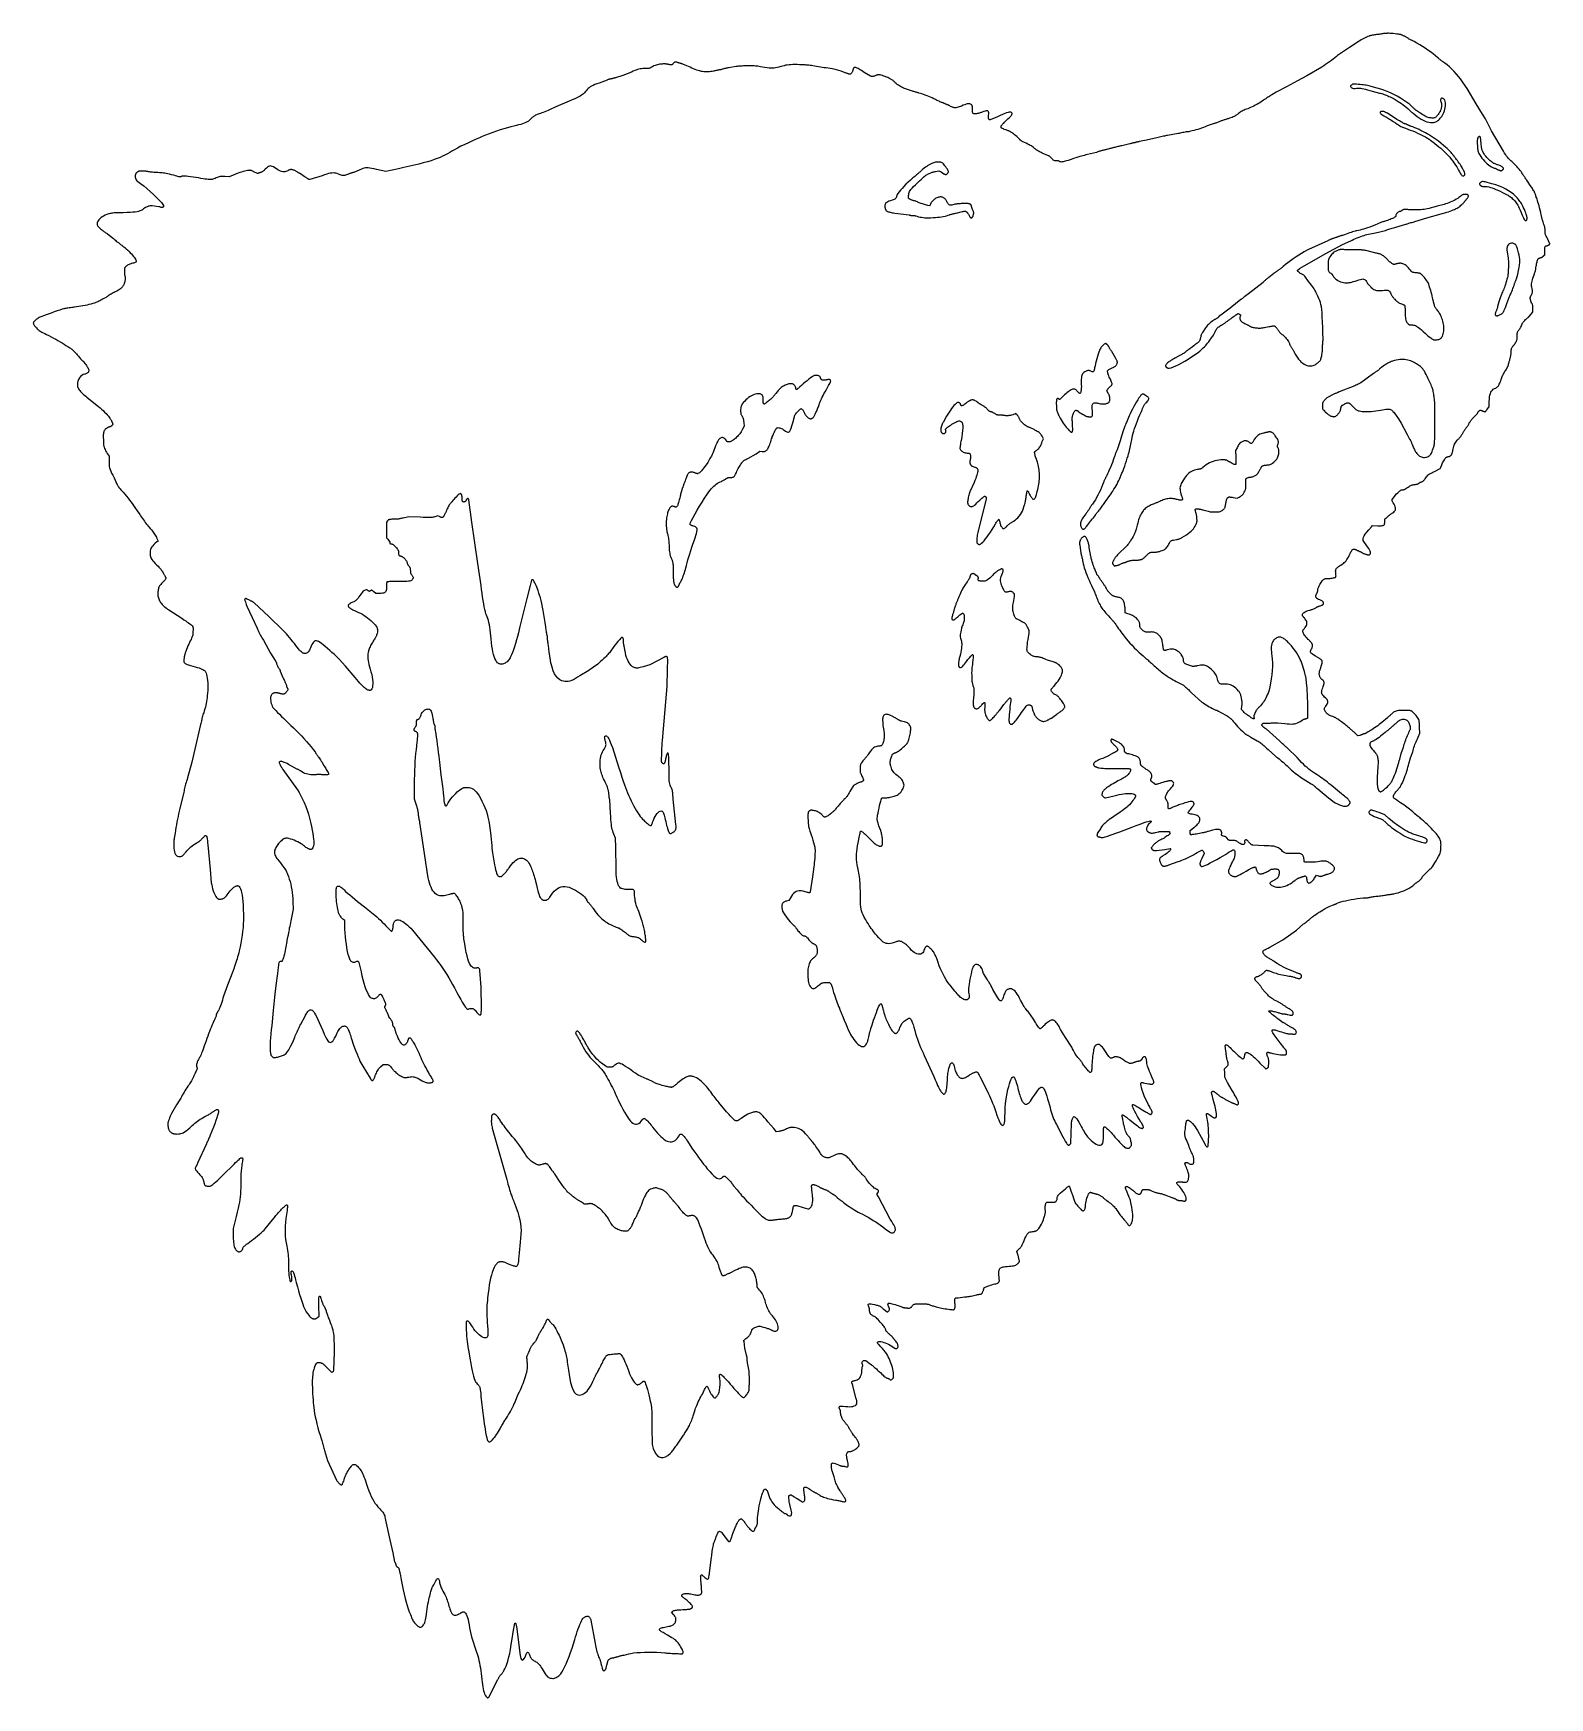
# Model space of a CAD drawing. Extents: x 0.1 to 12, y 0.1 to 13.2.
import ezdxf

# ---------------------------------------------------------------- set-up
doc = ezdxf.new("R2010")
doc.units = 0
doc.layers.get('0').update_dxf_attribs({"color": 5, "linetype": 'CONTINUOUS'})
doc.layers.add('1', color=1, linetype='CONTINUOUS')

msp = doc.modelspace()

# ---------------------------------------------------------------- linework, layer by layer
at = {"linetype": 'CONTINUOUS'}
msp.add_lwpolyline([(10.7447, 13.2042), (10.7423, 13.204), (10.7388, 13.2036), (10.7342, 13.2028), (10.7288, 13.2019), (10.7226, 13.2008), (10.7158, 13.1997), (10.7084, 13.1985), (10.7007, 13.1973), (10.6928, 13.1962), (10.6847, 13.1952), (10.6751, 13.1942), (10.666, 13.1931), (10.6575, 13.1918), (10.6496, 13.1905), (10.6423, 13.1892), (10.6356, 13.1878), (10.6296, 13.1865), (10.6242, 13.1853), (10.6196, 13.1842), (10.6156, 13.1832), (10.6063, 13.1793), (10.5963, 13.1749), (10.586, 13.1701), (10.5754, 13.1648), (10.5646, 13.1592), (10.5538, 13.1531), (10.5431, 13.1468), (10.5328, 13.1401), (10.5229, 13.1332), (10.5135, 13.1261), (10.4625, 13.0931), (10.3754, 13.036), (10.3685, 13.0297), (10.3591, 13.0217), (10.3475, 13.0124), (10.3343, 13.0022), (10.3198, 12.9914), (10.3047, 12.9802), (10.2893, 12.9692), (10.2741, 12.9586), (10.2596, 12.9487), (10.2462, 12.9399), (10.1261, 12.8709), (10.0541, 12.8318), (9.967, 12.7838), (9.8859, 12.7417), (9.8529, 12.7207), (9.8486, 12.7185), (9.8433, 12.7154), (9.837, 12.7117), (9.8299, 12.7073), (9.8221, 12.7023), (9.8137, 12.6969), (9.805, 12.6912), (9.796, 12.6852), (9.7868, 12.679), (9.7778, 12.6727), (9.7689, 12.6662), (9.7587, 12.6595), (9.7475, 12.6527), (9.7355, 12.6459), (9.723, 12.6393), (9.7103, 12.6329), (9.6978, 12.6269), (9.6856, 12.6214), (9.6742, 12.6166), (9.6637, 12.6126), (9.6533, 12.609), (9.6437, 12.6054), (9.6349, 12.6016), (9.6267, 12.5978), (9.619, 12.5938), (9.6118, 12.5897), (9.6049, 12.5853), (9.5983, 12.5807), (9.5919, 12.5758), (9.5856, 12.5706), (9.5802, 12.5662), (9.5746, 12.5622), (9.5688, 12.5584), (9.5626, 12.5549), (9.5559, 12.5514), (9.5486, 12.5481), (9.5405, 12.5448), (9.5316, 12.5414), (9.5216, 12.5381), (9.5105, 12.5345), (9.5065, 12.5335), (9.5017, 12.5321), (9.4964, 12.5305), (9.4906, 12.5286), (9.4846, 12.5267), (9.4785, 12.5246), (9.4725, 12.5225), (9.4667, 12.5204), (9.4613, 12.5184), (9.4565, 12.5165), (9.4508, 12.5138), (9.4448, 12.5112), (9.4385, 12.5086), (9.4321, 12.5061), (9.4257, 12.5038), (9.4195, 12.5016), (9.4136, 12.4997), (9.4082, 12.498), (9.4034, 12.4966), (9.3994, 12.4955), (9.3453, 12.4775), (9.3308, 12.4713), (9.3162, 12.4656), (9.3015, 12.4602), (9.2868, 12.4551), (9.2721, 12.4505), (9.2576, 12.4461), (9.2431, 12.4422), (9.2289, 12.4386), (9.2149, 12.4353), (9.2012, 12.4324), (9.1952, 12.4322), (9.1881, 12.4314), (9.1802, 12.4303), (9.1716, 12.4289), (9.1625, 12.4272), (9.1532, 12.4253), (9.1438, 12.4233), (9.1345, 12.4213), (9.1256, 12.4193), (9.1171, 12.4174), (9.033, 12.4024), (9.0269, 12.4013), (9.0196, 12.3999), (9.0112, 12.3982), (9.002, 12.3963), (8.9921, 12.3941), (8.9818, 12.3918), (8.9712, 12.3893), (8.9606, 12.3867), (8.9501, 12.3841), (8.9399, 12.3814), (8.8559, 12.3634), (8.8108, 12.3544), (8.8079, 12.3535), (8.8045, 12.3526), (8.8008, 12.3516), (8.7968, 12.3507), (8.7928, 12.3498), (8.7888, 12.349), (8.7848, 12.3481), (8.7811, 12.3471), (8.7777, 12.3462), (8.7748, 12.3453), (8.7718, 12.3452), (8.7684, 12.3447), (8.7647, 12.344), (8.7608, 12.343), (8.7568, 12.342), (8.7527, 12.3408), (8.7488, 12.3396), (8.7451, 12.3384), (8.7417, 12.3373), (8.7387, 12.3363), (8.6757, 12.3213), (8.6682, 12.3202), (8.6604, 12.3189), (8.6523, 12.3172), (8.6441, 12.3154), (8.6359, 12.3134), (8.6279, 12.3114), (8.6202, 12.3093), (8.613, 12.3072), (8.6064, 12.3052), (8.6006, 12.3033), (8.5949, 12.3022), (8.5889, 12.3009), (8.5824, 12.2993), (8.5758, 12.2976), (8.5691, 12.2958), (8.5623, 12.294), (8.5557, 12.2923), (8.5493, 12.2907), (8.5432, 12.2894), (8.5375, 12.2883), (8.5326, 12.2872), (8.527, 12.2858), (8.5208, 12.2842), (8.5142, 12.2824), (8.5075, 12.2804), (8.5008, 12.2783), (8.4942, 12.2762), (8.488, 12.2742), (8.4824, 12.2721), (8.4775, 12.2703), (8.4054, 12.2523), (8.3938, 12.2495), (8.3823, 12.2467), (8.3705, 12.2437), (8.3582, 12.2403), (8.345, 12.2365), (8.3306, 12.2321), (8.3147, 12.2271), (8.2971, 12.2214), (8.2774, 12.2148), (8.2553, 12.2072), (8.2427, 12.2031), (8.2319, 12.1999), (8.2227, 12.1975), (8.2149, 12.1958), (8.2083, 12.1948), (8.2027, 12.1944), (8.1979, 12.1947), (8.1937, 12.1954), (8.1898, 12.1966), (8.1862, 12.1982), (8.1844, 12.1998), (8.1825, 12.2011), (8.1806, 12.2021), (8.1786, 12.2029), (8.1764, 12.2035), (8.1741, 12.2038), (8.1715, 12.204), (8.1687, 12.2042), (8.1656, 12.2042), (8.1622, 12.2042), (8.1577, 12.2037), (8.1532, 12.2038), (8.1489, 12.2045), (8.1447, 12.2058), (8.1408, 12.2076), (8.1371, 12.2098), (8.1337, 12.2125), (8.1307, 12.2155), (8.1282, 12.2187), (8.1261, 12.2222), (8.1242, 12.2249), (8.1219, 12.2276), (8.1193, 12.2302), (8.1166, 12.2326), (8.1137, 12.235), (8.1108, 12.2371), (8.1078, 12.2391), (8.1048, 12.2408), (8.1019, 12.2422), (8.0991, 12.2432), (8.0511, 12.2643), (8.0425, 12.2686), (8.0347, 12.2726), (8.0277, 12.2764), (8.0213, 12.28), (8.0154, 12.2834), (8.01, 12.2867), (8.0049, 12.2901), (8.0001, 12.2934), (7.9955, 12.2968), (7.991, 12.3003), (7.9855, 12.3055), (7.9796, 12.3105), (7.9731, 12.3154), (7.9658, 12.3202), (7.9576, 12.3251), (7.9482, 12.3301), (7.9374, 12.3355), (7.9251, 12.3412), (7.911, 12.3475), (7.8949, 12.3544), (7.8929, 12.3562), (7.8907, 12.358), (7.8883, 12.3598), (7.8858, 12.3616), (7.8833, 12.3634), (7.8808, 12.3652), (7.8786, 12.367), (7.8766, 12.3688), (7.875, 12.3706), (7.8739, 12.3724), (7.8702, 12.3766), (7.865, 12.382), (7.8584, 12.3883), (7.8509, 12.395), (7.8427, 12.402), (7.8343, 12.4089), (7.826, 12.4154), (7.818, 12.4212), (7.8109, 12.426), (7.8048, 12.4294), (7.8026, 12.4312), (7.7999, 12.433), (7.7965, 12.4348), (7.7926, 12.4366), (7.7883, 12.4384), (7.7836, 12.4402), (7.7786, 12.442), (7.7735, 12.4438), (7.7682, 12.4457), (7.7628, 12.4474), (7.7537, 12.4508), (7.7461, 12.4537), (7.7399, 12.4564), (7.7351, 12.4589), (7.7316, 12.4613), (7.7293, 12.4639), (7.728, 12.4666), (7.7277, 12.4697), (7.7283, 12.4733), (7.7297, 12.4775), (7.7311, 12.4797), (7.7332, 12.4827), (7.7362, 12.4864), (7.7398, 12.4907), (7.744, 12.4955), (7.7488, 12.5006), (7.754, 12.506), (7.7596, 12.5115), (7.7656, 12.517), (7.7718, 12.5225), (7.7825, 12.5326), (7.7914, 12.5411), (7.7986, 12.5485), (7.8043, 12.5547), (7.8086, 12.5601), (7.8116, 12.5647), (7.8134, 12.5688), (7.8143, 12.5725), (7.8144, 12.576), (7.8138, 12.5796), (7.8105, 12.5826), (7.806, 12.5845), (7.7999, 12.5852), (7.7922, 12.5846), (7.7827, 12.5826), (7.771, 12.5792), (7.7571, 12.5742), (7.7407, 12.5677), (7.7216, 12.5595), (7.6997, 12.5495), (7.6426, 12.5255), (7.6393, 12.5258), (7.6365, 12.5267), (7.6342, 12.5282), (7.6324, 12.5304), (7.631, 12.5334), (7.6301, 12.5372), (7.6296, 12.5419), (7.6296, 12.5474), (7.6299, 12.554), (7.6306, 12.5616), (7.6312, 12.5722), (7.6311, 12.5808), (7.63, 12.5874), (7.6278, 12.5921), (7.6242, 12.595), (7.6192, 12.5962), (7.6124, 12.5957), (7.6036, 12.5938), (7.5928, 12.5904), (7.5796, 12.5856), (7.5742, 12.5838), (7.5688, 12.582), (7.5635, 12.5803), (7.5583, 12.5788), (7.5533, 12.5773), (7.5484, 12.5761), (7.5438, 12.575), (7.5394, 12.5742), (7.5353, 12.5738), (7.5315, 12.5736), (7.5242, 12.5729), (7.5183, 12.5727), (7.5138, 12.5732), (7.5103, 12.5746), (7.5079, 12.577), (7.5062, 12.5805), (7.5052, 12.5854), (7.5047, 12.5917), (7.5045, 12.5998), (7.5045, 12.6096), (7.5044, 12.6162), (7.5042, 12.6217), (7.5038, 12.6262), (7.5033, 12.6299), (7.5026, 12.6329), (7.5019, 12.6353), (7.5011, 12.6374), (7.5003, 12.6392), (7.4994, 12.6409), (7.4985, 12.6426), (7.4939, 12.6466), (7.4889, 12.6495), (7.4834, 12.6513), (7.4773, 12.652), (7.4703, 12.6517), (7.4624, 12.6502), (7.4533, 12.6477), (7.4429, 12.6441), (7.431, 12.6394), (7.4174, 12.6336), (7.3724, 12.6186), (7.3684, 12.6189), (7.3638, 12.6197), (7.3586, 12.621), (7.3528, 12.6227), (7.3465, 12.625), (7.3397, 12.6277), (7.3326, 12.6308), (7.3251, 12.6344), (7.3173, 12.6383), (7.3093, 12.6426), (7.3055, 12.6444), (7.3015, 12.6462), (7.2974, 12.648), (7.2932, 12.6497), (7.289, 12.6513), (7.2851, 12.6528), (7.2814, 12.6542), (7.2782, 12.6555), (7.2754, 12.6567), (7.2733, 12.6577), (7.2701, 12.6588), (7.2659, 12.6605), (7.2609, 12.6625), (7.2552, 12.665), (7.2489, 12.6678), (7.2421, 12.6708), (7.2351, 12.6741), (7.2278, 12.6776), (7.2205, 12.6811), (7.2132, 12.6847), (7.2011, 12.691), (7.1883, 12.6972), (7.1749, 12.7033), (7.1613, 12.7091), (7.1475, 12.7147), (7.1339, 12.7199), (7.1205, 12.7247), (7.1076, 12.729), (7.0954, 12.7327), (7.0841, 12.7357), (7.0809, 12.7367), (7.077, 12.7379), (7.0725, 12.7392), (7.0674, 12.7406), (7.0619, 12.7421), (7.0562, 12.7437), (7.0503, 12.7454), (7.0444, 12.7472), (7.0386, 12.749), (7.033, 12.7508), (6.979, 12.7688), (6.9709, 12.7716), (6.9628, 12.7749), (6.9546, 12.7786), (6.9466, 12.7827), (6.9384, 12.7872), (6.9303, 12.7921), (6.9222, 12.7975), (6.9141, 12.8035), (6.906, 12.8099), (6.8979, 12.8168), (6.894, 12.8212), (6.8898, 12.8254), (6.8852, 12.8294), (6.8805, 12.8332), (6.8758, 12.8367), (6.8711, 12.8399), (6.8666, 12.8429), (6.8625, 12.8455), (6.8589, 12.8479), (6.8559, 12.8498), (6.8486, 12.8536), (6.8396, 12.8576), (6.8295, 12.8616), (6.8187, 12.8656), (6.8078, 12.8694), (6.7973, 12.8728), (6.7876, 12.8757), (6.7793, 12.8779), (6.7728, 12.8794), (6.7688, 12.8799), (6.7676, 12.8798), (6.766, 12.8795), (6.764, 12.8791), (6.7616, 12.8786), (6.759, 12.878), (6.7562, 12.8773), (6.7533, 12.8765), (6.7504, 12.8757), (6.7475, 12.8748), (6.7447, 12.8739), (6.7402, 12.8714), (6.7358, 12.8695), (6.7313, 12.868), (6.7269, 12.867), (6.7226, 12.8664), (6.7184, 12.8661), (6.7142, 12.8661), (6.7103, 12.8665), (6.7064, 12.8671), (6.7027, 12.8679), (6.6547, 12.8979), (6.6434, 12.9056), (6.633, 12.9123), (6.6235, 12.9183), (6.6148, 12.9233), (6.607, 12.9276), (6.5999, 12.931), (6.5937, 12.9336), (6.5883, 12.9355), (6.5835, 12.9366), (6.5796, 12.9369), (6.5778, 12.9367), (6.576, 12.9359), (6.5743, 12.9346), (6.5726, 12.9328), (6.5709, 12.9306), (6.5694, 12.9279), (6.568, 12.9247), (6.5667, 12.9212), (6.5655, 12.9172), (6.5646, 12.9129), (6.5634, 12.9084), (6.5618, 12.904), (6.5598, 12.8998), (6.5574, 12.8959), (6.5548, 12.8923), (6.552, 12.8891), (6.5491, 12.8865), (6.5462, 12.8846), (6.5433, 12.8833), (6.5405, 12.8829), (6.5394, 12.8831), (6.5377, 12.8835), (6.5357, 12.8843), (6.5332, 12.8852), (6.5304, 12.8863), (6.5274, 12.8874), (6.5241, 12.8886), (6.5206, 12.8898), (6.5171, 12.8909), (6.5135, 12.8919), (6.4926, 12.8996), (6.4729, 12.9063), (6.4543, 12.9123), (6.4366, 12.9175), (6.4197, 12.9219), (6.4032, 12.9256), (6.3872, 12.9286), (6.3713, 12.931), (6.3554, 12.9328), (6.3393, 12.9339), (6.2523, 12.9489), (6.2409, 12.9507), (6.2301, 12.9522), (6.2197, 12.9535), (6.2096, 12.9547), (6.1997, 12.9557), (6.1898, 12.9565), (6.1797, 12.9572), (6.1693, 12.9576), (6.1585, 12.9579), (6.1471, 12.958), (6.1281, 12.9587), (6.1105, 12.959), (6.0942, 12.9589), (6.0789, 12.9583), (6.0646, 12.9572), (6.0509, 12.9556), (6.0378, 12.9534), (6.0251, 12.9506), (6.0126, 12.9471), (6, 12.9429), (5.9854, 12.9388), (5.972, 12.9354), (5.9594, 12.9328), (5.9471, 12.9311), (5.9347, 12.9302), (5.9217, 12.9302), (5.9078, 12.9311), (5.8925, 12.933), (5.8753, 12.936), (5.8559, 12.9399), (5.8418, 12.9424), (5.8299, 12.9443), (5.8195, 12.9459), (5.8101, 12.947), (5.8011, 12.9478), (5.7919, 12.9484), (5.7819, 12.9487), (5.7706, 12.9489), (5.7574, 12.9489), (5.7417, 12.9489), (5.7294, 12.9489), (5.7176, 12.9486), (5.7065, 12.9482), (5.696, 12.9477), (5.6862, 12.9471), (5.6771, 12.9464), (5.6688, 12.9456), (5.6612, 12.9447), (5.6545, 12.9438), (5.6486, 12.9429), (5.5886, 12.9339), (5.5837, 12.9329), (5.578, 12.9318), (5.5718, 12.9305), (5.5653, 12.9291), (5.5586, 12.9276), (5.5518, 12.9259), (5.5453, 12.9242), (5.5391, 12.9225), (5.5335, 12.9207), (5.5285, 12.9189), (5.5229, 12.9179), (5.5168, 12.9168), (5.5105, 12.9156), (5.5041, 12.9143), (5.4977, 12.9129), (5.4916, 12.9116), (5.4857, 12.9103), (5.4803, 12.909), (5.4755, 12.9079), (5.4715, 12.9069), (5.4619, 12.9053), (5.4513, 12.904), (5.4402, 12.9031), (5.4286, 12.9026), (5.417, 12.9024), (5.4057, 12.9026), (5.395, 12.9031), (5.3852, 12.904), (5.3765, 12.9053), (5.3694, 12.9069), (5.3612, 12.9092), (5.3514, 12.9125), (5.3402, 12.9165), (5.328, 12.9212), (5.3149, 12.9264), (5.3015, 12.932), (5.2879, 12.9378), (5.2744, 12.9436), (5.2614, 12.9494), (5.2492, 12.955), (5.2431, 12.9576), (5.2371, 12.96), (5.2315, 12.9622), (5.2262, 12.9641), (5.2215, 12.9658), (5.2172, 12.9673), (5.2136, 12.9684), (5.2107, 12.9693), (5.2085, 12.9698), (5.2072, 12.97), (5.2061, 12.9701), (5.2048, 12.9703), (5.2031, 12.9707), (5.2013, 12.9712), (5.1993, 12.9718), (5.1973, 12.9726), (5.1952, 12.9733), (5.1931, 12.9742), (5.1911, 12.9751), (5.1892, 12.976), (5.1841, 12.9775), (5.1797, 12.9785), (5.1758, 12.9789), (5.1724, 12.9789), (5.1693, 12.9782), (5.1665, 12.9771), (5.1639, 12.9754), (5.1613, 12.9731), (5.1588, 12.9703), (5.1562, 12.967), (5.1535, 12.9637), (5.1509, 12.9611), (5.1483, 12.9592), (5.1454, 12.9579), (5.1423, 12.9572), (5.1386, 12.957), (5.1344, 12.9573), (5.1295, 12.9581), (5.1238, 12.9594), (5.1171, 12.961), (5.1142, 12.9618), (5.1108, 12.9624), (5.107, 12.9629), (5.1029, 12.9633), (5.0987, 12.9636), (5.0944, 12.9638), (5.0901, 12.9639), (5.0859, 12.9639), (5.0819, 12.964), (5.0781, 12.964), (5.069, 12.9637), (5.0598, 12.9629), (5.0505, 12.9616), (5.0412, 12.9598), (5.0319, 12.9576), (5.0227, 12.9549), (5.0137, 12.9518), (5.0049, 12.9482), (4.9963, 12.9443), (4.988, 12.9399), (4.9838, 12.9374), (4.9801, 12.9352), (4.9767, 12.9334), (4.9732, 12.9318), (4.9696, 12.9306), (4.9655, 12.9296), (4.9607, 12.9288), (4.955, 12.9283), (4.9482, 12.928), (4.9399, 12.9279), (4.9286, 12.9277), (4.9177, 12.9271), (4.9072, 12.9261), (4.8969, 12.9245), (4.8866, 12.9223), (4.8762, 12.9195), (4.8653, 12.916), (4.8539, 12.9118), (4.8418, 12.9068), (4.8288, 12.9009), (4.7598, 12.8739), (4.7027, 12.8559), (4.6983, 12.8549), (4.6941, 12.8538), (4.6902, 12.8526), (4.6865, 12.8514), (4.6832, 12.8502), (4.6802, 12.8491), (4.6776, 12.8482), (4.6755, 12.8475), (4.6738, 12.847), (4.6727, 12.8468), (4.6706, 12.8468), (4.6681, 12.8465), (4.6651, 12.846), (4.6617, 12.8454), (4.658, 12.8446), (4.6541, 12.8436), (4.6499, 12.8424), (4.6456, 12.8411), (4.6411, 12.8395), (4.6366, 12.8378), (4.5736, 12.8138), (4.5559, 12.8077), (4.5404, 12.8017), (4.527, 12.7959), (4.5152, 12.7899), (4.5049, 12.7838), (4.4957, 12.7773), (4.4875, 12.7703), (4.4799, 12.7626), (4.4726, 12.7541), (4.4655, 12.7447), (4.4585, 12.7371), (4.4515, 12.7303), (4.4441, 12.7241), (4.4358, 12.7181), (4.4261, 12.7121), (4.4144, 12.7058), (4.4005, 12.699), (4.3836, 12.6914), (4.3634, 12.6827), (4.3393, 12.6727), (4.2342, 12.6276), (4.2197, 12.6204), (4.205, 12.6134), (4.1903, 12.6065), (4.1758, 12.5999), (4.1618, 12.5938), (4.1484, 12.5883), (4.1358, 12.5834), (4.1243, 12.5792), (4.114, 12.5759), (4.1051, 12.5736), (4.0966, 12.5701), (4.0891, 12.5669), (4.0823, 12.5639), (4.0762, 12.5609), (4.0706, 12.5578), (4.0653, 12.5546), (4.0603, 12.551), (4.0553, 12.5471), (4.0503, 12.5426), (4.045, 12.5375), (4.0368, 12.5298), (4.0282, 12.5227), (4.0191, 12.5161), (4.0092, 12.5101), (3.9985, 12.5045), (3.9867, 12.4993), (3.9736, 12.4943), (3.959, 12.4896), (3.9429, 12.485), (3.9249, 12.4805), (3.9044, 12.4761), (3.881, 12.4703), (3.8553, 12.4632), (3.8278, 12.455), (3.7992, 12.4459), (3.7699, 12.4362), (3.7405, 12.4258), (3.7117, 12.4151), (3.6839, 12.4043), (3.6577, 12.3934), (3.6349, 12.3841), (3.6086, 12.3728), (3.58, 12.36), (3.5501, 12.3462), (3.5199, 12.3318), (3.4905, 12.3175), (3.463, 12.3037), (3.4385, 12.2909), (3.4179, 12.2796), (3.4024, 12.2703), (3.3837, 12.2591), (3.365, 12.2488), (3.3459, 12.2392), (3.3259, 12.2302), (3.3044, 12.2215), (3.2811, 12.213), (3.2554, 12.2045), (3.2268, 12.1958), (3.1949, 12.1868), (3.1592, 12.1772), (3.042, 12.1502), (3, 12.1411), (2.9009, 12.1201), (2.8288, 12.1351), (2.8081, 12.14), (2.7906, 12.1438), (2.7757, 12.1464), (2.7629, 12.1479), (2.7515, 12.1483), (2.741, 12.1475), (2.7309, 12.1455), (2.7205, 12.1423), (2.7093, 12.1378), (2.6967, 12.1321), (2.6911, 12.1294), (2.6853, 12.1268), (2.6793, 12.1242), (2.6734, 12.1217), (2.6674, 12.1194), (2.6617, 12.1172), (2.6562, 12.1153), (2.6511, 12.1136), (2.6466, 12.1122), (2.6426, 12.1111), (2.6389, 12.1101), (2.6348, 12.109), (2.6305, 12.1077), (2.6261, 12.1063), (2.6216, 12.1047), (2.6171, 12.1031), (2.6127, 12.1014), (2.6084, 12.0997), (2.6044, 12.0979), (2.6006, 12.0961), (2.5927, 12.0929), (2.5853, 12.0906), (2.5782, 12.0892), (2.5713, 12.0885), (2.5646, 12.0886), (2.5578, 12.0894), (2.5509, 12.0909), (2.5438, 12.093), (2.5364, 12.0958), (2.5285, 12.0991), (2.5187, 12.1031), (2.5088, 12.1059), (2.4986, 12.1077), (2.488, 12.1083), (2.4767, 12.1077), (2.4645, 12.106), (2.4512, 12.1031), (2.4366, 12.099), (2.4204, 12.0937), (2.4024, 12.0871), (2.3033, 12.0571), (2.3007, 12.0572), (2.2981, 12.0578), (2.2954, 12.0588), (2.2924, 12.0603), (2.289, 12.0623), (2.2851, 12.0648), (2.2806, 12.0679), (2.2752, 12.0717), (2.2688, 12.076), (2.2613, 12.0811), (2.2312, 12.1021), (2.2285, 12.1032), (2.2255, 12.1045), (2.2226, 12.1061), (2.2196, 12.1078), (2.2166, 12.1096), (2.2137, 12.1114), (2.211, 12.1131), (2.2085, 12.1147), (2.2062, 12.116), (2.2042, 12.1171), (2.2003, 12.1198), (2.1958, 12.1225), (2.1909, 12.125), (2.1858, 12.1273), (2.1806, 12.1295), (2.1755, 12.1314), (2.1706, 12.1329), (2.1662, 12.1341), (2.1623, 12.1349), (2.1592, 12.1351), (2.1572, 12.135), (2.1549, 12.1348), (2.1524, 12.1343), (2.1496, 12.1337), (2.1468, 12.1329), (2.1438, 12.1319), (2.1408, 12.1307), (2.1378, 12.1294), (2.1349, 12.1278), (2.1321, 12.1261), (2.1235, 12.1222), (2.1153, 12.1193), (2.1074, 12.1176), (2.0996, 12.1171), (2.0916, 12.1179), (2.0833, 12.1199), (2.0744, 12.1231), (2.0647, 12.1278), (2.054, 12.1337), (2.042, 12.1411), (2.0295, 12.1493), (2.0189, 12.1555), (2.0096, 12.16), (2.0014, 12.1626), (1.994, 12.1633), (1.9869, 12.1621), (1.9798, 12.159), (1.9724, 12.154), (1.9642, 12.1471), (1.955, 12.1381), (1.9499, 12.1332), (1.9454, 12.129), (1.9414, 12.1255), (1.9378, 12.1226), (1.9343, 12.1201), (1.931, 12.118), (1.9276, 12.1162), (1.924, 12.1145), (1.9202, 12.1128), (1.9159, 12.1111), (1.9132, 12.1102), (1.9106, 12.1093), (1.908, 12.1085), (1.9055, 12.1077), (1.9031, 12.107), (1.901, 12.1064), (1.8991, 12.1058), (1.8974, 12.1054), (1.896, 12.1052), (1.8949, 12.1051), (1.8649, 12.1171), (1.8612, 12.1196), (1.8574, 12.1218), (1.8536, 12.1237), (1.8498, 12.1252), (1.8461, 12.1265), (1.8426, 12.1275), (1.8393, 12.1282), (1.8364, 12.1288), (1.8339, 12.129), (1.8318, 12.1291), (1.8246, 12.1287), (1.8156, 12.1274), (1.8052, 12.1254), (1.7936, 12.1227), (1.7812, 12.1194), (1.768, 12.1155), (1.7546, 12.1112), (1.741, 12.1065), (1.7276, 12.1014), (1.7147, 12.0961), (1.6727, 12.0781), (1.6366, 12.0811), (1.6006, 12.0811), (1.5706, 12.0691), (1.5606, 12.065), (1.552, 12.0618), (1.5444, 12.0594), (1.5373, 12.0577), (1.5304, 12.0567), (1.5232, 12.0563), (1.5153, 12.0565), (1.5064, 12.0572), (1.4959, 12.0585), (1.4835, 12.0601), (1.4682, 12.0629), (1.4502, 12.066), (1.4302, 12.0692), (1.4094, 12.0724), (1.3885, 12.0755), (1.3687, 12.0782), (1.3508, 12.0806), (1.3358, 12.0824), (1.3247, 12.0837), (1.3183, 12.0841), (1.3164, 12.0841), (1.3144, 12.0841), (1.3123, 12.084), (1.31, 12.0839), (1.3078, 12.0837), (1.3056, 12.0834), (1.3034, 12.0831), (1.3012, 12.0825), (1.2992, 12.0819), (1.2973, 12.0811), (1.294, 12.0795), (1.2911, 12.0783), (1.2881, 12.0775), (1.2848, 12.0773), (1.2808, 12.0777), (1.2757, 12.0787), (1.2691, 12.0804), (1.2608, 12.0828), (1.2503, 12.086), (1.2372, 12.0901), (1.2189, 12.095), (1.2034, 12.0989), (1.1899, 12.102), (1.1781, 12.1044), (1.1674, 12.1062), (1.1572, 12.1076), (1.1471, 12.1087), (1.1363, 12.1095), (1.1245, 12.1103), (1.1111, 12.1111), (1.1037, 12.1112), (1.0958, 12.1115), (1.0876, 12.1119), (1.0793, 12.1126), (1.071, 12.1134), (1.0627, 12.1143), (1.0546, 12.1155), (1.0469, 12.1169), (1.0397, 12.1184), (1.033, 12.1201), (1.026, 12.1209), (1.0193, 12.1216), (1.013, 12.1221), (1.0071, 12.1225), (1.0015, 12.1227), (0.9963, 12.1229), (0.9914, 12.123), (0.9869, 12.1231), (0.9828, 12.1231), (0.979, 12.1231), (0.974, 12.123), (0.9698, 12.1227), (0.9662, 12.1222), (0.963, 12.1215), (0.9602, 12.1205), (0.9576, 12.1192), (0.955, 12.1177), (0.9523, 12.1158), (0.9493, 12.1136), (0.946, 12.1111), (0.9404, 12.1038), (0.9365, 12.0964), (0.9341, 12.089), (0.9331, 12.0816), (0.9336, 12.0743), (0.9354, 12.0672), (0.9384, 12.0604), (0.9428, 12.0538), (0.9483, 12.0477), (0.955, 12.042), (0.9765, 12.0264), (1.0007, 12.0071), (1.0264, 11.9853), (1.0526, 11.962), (1.0781, 11.9384), (1.1018, 11.9156), (1.1225, 11.8945), (1.1393, 11.8763), (1.1508, 11.862), (1.1562, 11.8529), (1.1569, 11.8511), (1.1573, 11.8496), (1.1574, 11.8482), (1.1573, 11.8469), (1.1569, 11.8457), (1.1564, 11.8446), (1.1557, 11.8436), (1.1549, 11.8427), (1.1541, 11.8417), (1.1531, 11.8408), (1.1522, 11.8392), (1.1512, 11.838), (1.1498, 11.8371), (1.148, 11.8367), (1.1457, 11.8367), (1.1426, 11.8372), (1.1386, 11.8381), (1.1337, 11.8395), (1.1275, 11.8414), (1.1201, 11.8438), (1.0661, 11.8498), (1.0577, 11.8497), (1.0506, 11.8494), (1.0442, 11.8486), (1.0385, 11.8475), (1.033, 11.8457), (1.0276, 11.8434), (1.0218, 11.8403), (1.0155, 11.8364), (1.0083, 11.8316), (1, 11.8258), (0.9904, 11.82), (0.9811, 11.8149), (0.9715, 11.8106), (0.9608, 11.807), (0.9486, 11.8041), (0.9341, 11.8016), (0.9166, 11.7996), (0.8957, 11.798), (0.8707, 11.7968), (0.8408, 11.7958), (0.8171, 11.7957), (0.7975, 11.7954), (0.7817, 11.795), (0.7689, 11.7943), (0.7586, 11.7935), (0.7502, 11.7926), (0.7432, 11.7914), (0.7368, 11.79), (0.7305, 11.7885), (0.7237, 11.7868), (0.7104, 11.7819), (0.6977, 11.7761), (0.6856, 11.7698), (0.6745, 11.7629), (0.6644, 11.7556), (0.6556, 11.7481), (0.6483, 11.7404), (0.6425, 11.7327), (0.6386, 11.7251), (0.6366, 11.7177), (0.636, 11.7118), (0.636, 11.7063), (0.6368, 11.7013), (0.6383, 11.6965), (0.6408, 11.6918), (0.6442, 11.687), (0.6487, 11.682), (0.6544, 11.6765), (0.6614, 11.6705), (0.6697, 11.6637), (0.6735, 11.6607), (0.6778, 11.6573), (0.6825, 11.6537), (0.6875, 11.6499), (0.6926, 11.646), (0.6978, 11.6423), (0.703, 11.6387), (0.7081, 11.6355), (0.713, 11.6328), (0.7177, 11.6306), (0.7628, 11.5946), (0.767, 11.5906), (0.7723, 11.5858), (0.7786, 11.5803), (0.7857, 11.5743), (0.7935, 11.5679), (0.8019, 11.5613), (0.8107, 11.5545), (0.8197, 11.5477), (0.8288, 11.541), (0.8378, 11.5345), (0.8516, 11.5231), (0.8642, 11.5121), (0.8757, 11.5017), (0.8862, 11.4916), (0.8957, 11.482), (0.9042, 11.4727), (0.912, 11.4637), (0.9189, 11.4551), (0.9252, 11.4466), (0.9309, 11.4384), (0.9357, 11.4309), (0.9392, 11.4246), (0.9412, 11.4192), (0.9419, 11.4147), (0.9411, 11.411), (0.9387, 11.4079), (0.9348, 11.4054), (0.9292, 11.4032), (0.9219, 11.4012), (0.9129, 11.3994), (0.9058, 11.3974), (0.8989, 11.3951), (0.8923, 11.3925), (0.8859, 11.3897), (0.8799, 11.3866), (0.8742, 11.3834), (0.8689, 11.38), (0.8641, 11.3765), (0.8597, 11.373), (0.8559, 11.3694), (0.8542, 11.3676), (0.8529, 11.3657), (0.8519, 11.3637), (0.8511, 11.3616), (0.8506, 11.3592), (0.8502, 11.3566), (0.85, 11.3537), (0.8499, 11.3503), (0.8499, 11.3466), (0.8498, 11.3423), (0.8498, 11.3393), (0.8499, 11.3357), (0.8499, 11.3316), (0.85, 11.3271), (0.8502, 11.3224), (0.8505, 11.3177), (0.8509, 11.313), (0.8514, 11.3084), (0.852, 11.3041), (0.8528, 11.3003), (0.8544, 11.2933), (0.8554, 11.2868), (0.8558, 11.2805), (0.8557, 11.2743), (0.8551, 11.268), (0.8539, 11.2616), (0.8522, 11.2548), (0.85, 11.2476), (0.8472, 11.2398), (0.8438, 11.2312), (0.8404, 11.2245), (0.837, 11.2187), (0.8334, 11.2134), (0.8292, 11.2086), (0.8243, 11.2038), (0.8183, 11.199), (0.811, 11.1939), (0.802, 11.1882), (0.791, 11.1817), (0.7778, 11.1742), (0.7703, 11.1704), (0.7625, 11.1663), (0.7544, 11.1621), (0.7463, 11.1577), (0.7384, 11.1532), (0.7306, 11.1487), (0.7234, 11.1442), (0.7167, 11.14), (0.7107, 11.1359), (0.7057, 11.1321), (0.6939, 11.1254), (0.6834, 11.1194), (0.674, 11.1141), (0.6654, 11.1094), (0.6573, 11.1051), (0.6495, 11.1012), (0.6417, 11.0976), (0.6336, 11.0941), (0.625, 11.0906), (0.6156, 11.0871), (0.6011, 11.0828), (0.5864, 11.0787), (0.5714, 11.075), (0.5561, 11.0716), (0.5405, 11.0683), (0.5246, 11.0653), (0.5082, 11.0623), (0.4915, 11.0595), (0.4742, 11.0568), (0.4565, 11.0541), (0.4464, 11.0531), (0.4362, 11.0519), (0.426, 11.0507), (0.416, 11.0494), (0.4065, 11.048), (0.3977, 11.0467), (0.3896, 11.0454), (0.3826, 11.0442), (0.3767, 11.043), (0.3724, 11.042), (0.3603, 11.0382), (0.3432, 11.0326), (0.3223, 11.0255), (0.299, 11.0175), (0.2748, 11.009), (0.2509, 11.0005), (0.2287, 10.9925), (0.2096, 10.9854), (0.195, 10.9798), (0.1862, 10.976), (0.1797, 10.9728), (0.1731, 10.969), (0.1665, 10.9646), (0.16, 10.9599), (0.1539, 10.955), (0.1484, 10.95), (0.1435, 10.9453), (0.1396, 10.9409), (0.1367, 10.9371), (0.1351, 10.9339), (0.1347, 10.9302), (0.1351, 10.9263), (0.1363, 10.9222), (0.1383, 10.9179), (0.1411, 10.9133), (0.1446, 10.9084), (0.1488, 10.9033), (0.1537, 10.8978), (0.1591, 10.892), (0.1652, 10.8859), (0.1704, 10.8808), (0.1757, 10.8762), (0.1812, 10.8719), (0.1874, 10.8677), (0.1944, 10.8634), (0.2028, 10.8586), (0.2127, 10.8534), (0.2245, 10.8473), (0.2386, 10.8402), (0.2553, 10.8318), (0.2746, 10.822), (0.2932, 10.8123), (0.311, 10.8027), (0.3281, 10.7933), (0.3446, 10.7838), (0.3605, 10.7743), (0.376, 10.7648), (0.3911, 10.7552), (0.4059, 10.7456), (0.4204, 10.7357), (0.4257, 10.732), (0.4309, 10.7281), (0.4361, 10.724), (0.4412, 10.7197), (0.4463, 10.7151), (0.4516, 10.7102), (0.4569, 10.7051), (0.4625, 10.6996), (0.4683, 10.6938), (0.4745, 10.6877), (0.4792, 10.682), (0.4841, 10.676), (0.4893, 10.6697), (0.4946, 10.6633), (0.5, 10.6569), (0.5054, 10.6507), (0.5107, 10.6448), (0.5159, 10.6395), (0.5209, 10.6347), (0.5255, 10.6306), (0.5326, 10.6216), (0.5394, 10.6128), (0.5458, 10.6041), (0.5518, 10.5958), (0.5571, 10.5878), (0.5616, 10.5805), (0.5654, 10.5738), (0.5682, 10.5678), (0.57, 10.5627), (0.5706, 10.5586), (0.5701, 10.5541), (0.5689, 10.55), (0.5668, 10.546), (0.5641, 10.5424), (0.5608, 10.539), (0.5569, 10.5361), (0.5526, 10.5335), (0.5479, 10.5314), (0.5428, 10.5297), (0.5375, 10.5285), (0.5261, 10.5252), (0.5155, 10.519), (0.5059, 10.5105), (0.4975, 10.5), (0.4906, 10.488), (0.4854, 10.4749), (0.4822, 10.4612), (0.4811, 10.4472), (0.4825, 10.4335), (0.4865, 10.4204), (0.4897, 10.4139), (0.494, 10.4072), (0.4991, 10.4001), (0.5052, 10.3929), (0.512, 10.3855), (0.5196, 10.378), (0.5278, 10.3705), (0.5365, 10.363), (0.5458, 10.3556), (0.5556, 10.3483), (0.6366, 10.2823), (0.6471, 10.2742), (0.6585, 10.2648), (0.6703, 10.2543), (0.6823, 10.2431), (0.6941, 10.2316), (0.7052, 10.2202), (0.7153, 10.2093), (0.724, 10.1992), (0.7309, 10.1904), (0.7357, 10.1832), (0.7383, 10.1795), (0.7408, 10.1757), (0.743, 10.1719), (0.7451, 10.1681), (0.747, 10.1644), (0.7487, 10.1609), (0.7502, 10.1577), (0.7516, 10.1547), (0.7528, 10.1522), (0.7538, 10.1502), (0.7554, 10.1461), (0.7566, 10.1428), (0.7575, 10.1401), (0.7581, 10.138), (0.7583, 10.1363), (0.7581, 10.1348), (0.7575, 10.1335), (0.7566, 10.1322), (0.7554, 10.1308), (0.7538, 10.1291), (0.7527, 10.1273), (0.7513, 10.1256), (0.7495, 10.1238), (0.7475, 10.1221), (0.7451, 10.1205), (0.7425, 10.119), (0.7397, 10.1175), (0.7366, 10.1163), (0.7332, 10.1151), (0.7297, 10.1141), (0.7262, 10.1131), (0.7229, 10.112), (0.7197, 10.1106), (0.7166, 10.1091), (0.7136, 10.1074), (0.7107, 10.1055), (0.7079, 10.1034), (0.7051, 10.1011), (0.7024, 10.0987), (0.6997, 10.0961), (0.6955, 10.0916), (0.6921, 10.0868), (0.6893, 10.0816), (0.6871, 10.0758), (0.6854, 10.0691), (0.6844, 10.0613), (0.6838, 10.0522), (0.6837, 10.0416), (0.684, 10.0293), (0.6847, 10.015), (0.6849, 9.9999), (0.6855, 9.9868), (0.6866, 9.9752), (0.6883, 9.9649), (0.6907, 9.9553), (0.6938, 9.9463), (0.6976, 9.9373), (0.7024, 9.9279), (0.708, 9.918), (0.7147, 9.9069), (0.7297, 9.8859), (0.7297, 9.8529), (0.729, 9.8386), (0.7289, 9.8261), (0.7295, 9.8147), (0.7309, 9.8038), (0.7335, 9.7928), (0.7373, 9.7811), (0.7426, 9.768), (0.7494, 9.753), (0.7581, 9.7355), (0.7688, 9.7147), (0.7763, 9.6981), (0.7827, 9.684), (0.7884, 9.6721), (0.7934, 9.6621), (0.7981, 9.6535), (0.8025, 9.6462), (0.807, 9.6396), (0.8117, 9.6336), (0.8169, 9.6277), (0.8228, 9.6216), (0.8395, 9.6031), (0.854, 9.5866), (0.8669, 9.5713), (0.8789, 9.5564), (0.8908, 9.5409), (0.903, 9.5241), (0.9164, 9.5051), (0.9316, 9.4831), (0.9492, 9.4571), (0.97, 9.4264), (0.9765, 9.4163), (0.9835, 9.4058), (0.9908, 9.3951), (0.9984, 9.3844), (1.006, 9.3739), (1.0136, 9.3637), (1.0212, 9.3541), (1.0285, 9.3452), (1.0355, 9.3372), (1.042, 9.3303), (1.0522, 9.3177), (1.061, 9.3065), (1.0687, 9.2967), (1.0755, 9.2878), (1.0815, 9.2797), (1.0868, 9.272), (1.0917, 9.2644), (1.0962, 9.2568), (1.1007, 9.2488), (1.1051, 9.2402), (1.1141, 9.2192), (1.1051, 9.2132), (1.0919, 9.2015), (1.081, 9.1914), (1.0722, 9.1826), (1.0653, 9.1746), (1.0601, 9.167), (1.0562, 9.1596), (1.0536, 9.1518), (1.0521, 9.1434), (1.0513, 9.134), (1.0511, 9.1231), (1.0513, 9.1138), (1.0521, 9.1054), (1.0536, 9.0975), (1.0562, 9.0899), (1.0601, 9.0822), (1.0653, 9.074), (1.0722, 9.0651), (1.081, 9.055), (1.0919, 9.0434), (1.1051, 9.03), (1.1135, 9.0215), (1.1208, 9.0139), (1.1271, 9.0071), (1.1326, 9.0007), (1.1374, 8.9947), (1.1417, 8.989), (1.1455, 8.9832), (1.1491, 8.9772), (1.1526, 8.9708), (1.1562, 8.964), (1.1588, 8.9595), (1.1615, 8.955), (1.164, 8.9508), (1.1664, 8.9467), (1.1685, 8.9429), (1.1704, 8.9395), (1.172, 8.9366), (1.1732, 8.9341), (1.1739, 8.9322), (1.1742, 8.9309), (1.174, 8.9282), (1.1734, 8.9254), (1.1723, 8.9225), (1.1707, 8.9193), (1.1685, 8.9159), (1.1657, 8.9121), (1.1623, 8.9079), (1.158, 8.9032), (1.153, 8.8979), (1.1471, 8.8919), (1.1405, 8.885), (1.1348, 8.8787), (1.13, 8.8728), (1.126, 8.8671), (1.1227, 8.8615), (1.1201, 8.8558), (1.118, 8.8498), (1.1164, 8.8435), (1.1151, 8.8365), (1.1141, 8.8288), (1.1126, 8.8208), (1.1116, 8.8129), (1.1112, 8.8051), (1.1114, 8.7974), (1.1122, 8.7898), (1.1137, 8.7821), (1.1158, 8.7744), (1.1185, 8.7667), (1.122, 8.7588), (1.1261, 8.7508), (1.1294, 8.7435), (1.1339, 8.7361), (1.1394, 8.7286), (1.1459, 8.7211), (1.1531, 8.7136), (1.1611, 8.7062), (1.1698, 8.699), (1.1789, 8.6919), (1.1884, 8.6852), (1.1982, 8.6787), (1.3003, 8.6126), (1.3164, 8.6016), (1.3307, 8.5919), (1.3431, 8.5835), (1.3537, 8.5761), (1.3626, 8.5698), (1.3699, 8.5644), (1.3757, 8.5598), (1.38, 8.5558), (1.3828, 8.5525), (1.3844, 8.5495), (1.3853, 8.5477), (1.3861, 8.5455), (1.3869, 8.543), (1.3876, 8.5401), (1.3881, 8.5368), (1.3885, 8.5329), (1.3886, 8.5284), (1.3885, 8.5232), (1.3881, 8.5173), (1.3874, 8.5105), (1.3874, 8.5023), (1.3873, 8.4953), (1.387, 8.4893), (1.3864, 8.484), (1.3855, 8.479), (1.3841, 8.474), (1.3822, 8.4686), (1.3797, 8.4627), (1.3764, 8.4557), (1.3724, 8.4474), (1.3667, 8.4365), (1.3607, 8.4239), (1.3545, 8.4102), (1.3483, 8.3957), (1.3423, 8.381), (1.3367, 8.3666), (1.3316, 8.3529), (1.3272, 8.3405), (1.3237, 8.3298), (1.3213, 8.3213), (1.3205, 8.3185), (1.3198, 8.3153), (1.3193, 8.3118), (1.3188, 8.3082), (1.3183, 8.3044), (1.3179, 8.3006), (1.3174, 8.2967), (1.3168, 8.2928), (1.3161, 8.289), (1.3153, 8.2853), (1.3155, 8.2779), (1.3162, 8.2716), (1.3178, 8.2664), (1.3208, 8.2619), (1.3255, 8.2579), (1.3322, 8.2541), (1.3414, 8.2505), (1.3534, 8.2466), (1.3686, 8.2422), (1.3874, 8.2372), (1.4052, 8.2321), (1.421, 8.2274), (1.4349, 8.223), (1.4469, 8.2188), (1.4572, 8.2147), (1.4659, 8.2106), (1.473, 8.2065), (1.4788, 8.2021), (1.4832, 8.1973), (1.4865, 8.1922), (1.4907, 8.1829), (1.4944, 8.1712), (1.4975, 8.1576), (1.5, 8.1421), (1.5019, 8.125), (1.5031, 8.1066), (1.5037, 8.087), (1.5037, 8.0666), (1.503, 8.0455), (1.5015, 8.024), (1.4997, 8.0066), (1.4978, 7.9902), (1.4958, 7.9747), (1.4935, 7.9597), (1.491, 7.9452), (1.4881, 7.9308), (1.4848, 7.9164), (1.4809, 7.9018), (1.4765, 7.8867), (1.4715, 7.8709), (1.4688, 7.8632), (1.4661, 7.8548), (1.4634, 7.8458), (1.4608, 7.8364), (1.4583, 7.8266), (1.4559, 7.8166), (1.4536, 7.8066), (1.4514, 7.7967), (1.4493, 7.787), (1.4474, 7.7778), (1.4264, 7.6877), (1.3784, 7.4835), (1.3454, 7.3604), (1.341, 7.3478), (1.337, 7.3355), (1.3334, 7.3235), (1.33, 7.3117), (1.327, 7.3003), (1.3242, 7.2892), (1.3216, 7.2786), (1.3193, 7.2683), (1.3172, 7.2585), (1.3153, 7.2492), (1.2853, 7.1201), (1.28, 7.0987), (1.2752, 7.0774), (1.2705, 7.0563), (1.2662, 7.0352), (1.262, 7.0139), (1.258, 6.9923), (1.2542, 6.9704), (1.2505, 6.9479), (1.2469, 6.9248), (1.2432, 6.9009), (1.2424, 6.8978), (1.2415, 6.8938), (1.2406, 6.8892), (1.2398, 6.884), (1.2391, 6.8784), (1.2385, 6.8724), (1.238, 6.8661), (1.2376, 6.8597), (1.2373, 6.8532), (1.2372, 6.8468), (1.2369, 6.8271), (1.2376, 6.8094), (1.2394, 6.7937), (1.2423, 6.78), (1.2463, 6.7684), (1.2513, 6.7588), (1.2574, 6.7514), (1.2646, 6.746), (1.2729, 6.7428), (1.2823, 6.7417), (1.2874, 6.742), (1.2922, 6.7428), (1.2966, 6.7443), (1.3007, 6.7463), (1.3048, 6.7489), (1.3089, 6.7521), (1.3131, 6.756), (1.3175, 6.7606), (1.3222, 6.7658), (1.3273, 6.7718), (1.3331, 6.7799), (1.3395, 6.7879), (1.3466, 6.7959), (1.3543, 6.8038), (1.3626, 6.8116), (1.3714, 6.8191), (1.3808, 6.8265), (1.3906, 6.8336), (1.4008, 6.8404), (1.4114, 6.8468), (1.4197, 6.8519), (1.4269, 6.8564), (1.433, 6.8605), (1.4384, 6.8644), (1.4433, 6.8682), (1.448, 6.8721), (1.4526, 6.8763), (1.4573, 6.8809), (1.4626, 6.886), (1.4685, 6.8919), (1.4718, 6.896), (1.4747, 6.8995), (1.4772, 6.9023), (1.4793, 6.9045), (1.4812, 6.9062), (1.4829, 6.9072), (1.4846, 6.9078), (1.4862, 6.9079), (1.4878, 6.9076), (1.4895, 6.9069), (1.4912, 6.9059), (1.4928, 6.9046), (1.4943, 6.9025), (1.4956, 6.8993), (1.497, 6.8945), (1.4984, 6.8879), (1.4997, 6.879), (1.5012, 6.8674), (1.5028, 6.8528), (1.5045, 6.8348), (1.5225, 6.6396), (1.5315, 6.5375), (1.5345, 6.5207), (1.538, 6.5046), (1.5419, 6.4892), (1.5463, 6.4747), (1.5511, 6.4613), (1.5562, 6.4491), (1.5616, 6.4382), (1.5674, 6.4287), (1.5734, 6.4207), (1.5796, 6.4144), (1.5821, 6.4127), (1.5844, 6.4112), (1.5865, 6.4099), (1.5885, 6.4088), (1.5905, 6.408), (1.5925, 6.4075), (1.5948, 6.4073), (1.5974, 6.4073), (1.6003, 6.4077), (1.6036, 6.4084), (1.6097, 6.4087), (1.6153, 6.4095), (1.6205, 6.411), (1.6255, 6.4131), (1.6303, 6.4159), (1.6349, 6.4194), (1.6397, 6.4237), (1.6444, 6.4288), (1.6494, 6.4347), (1.6546, 6.4414), (1.664, 6.4533), (1.6725, 6.4636), (1.68, 6.4726), (1.6868, 6.4803), (1.6929, 6.4869), (1.6986, 6.4925), (1.7037, 6.4972), (1.7086, 6.5012), (1.7132, 6.5046), (1.7177, 6.5075), (1.7228, 6.5099), (1.7272, 6.5118), (1.7311, 6.5132), (1.7345, 6.514), (1.7376, 6.5143), (1.7404, 6.514), (1.7431, 6.5132), (1.7456, 6.5118), (1.7481, 6.5099), (1.7508, 6.5075), (1.756, 6.5005), (1.7608, 6.4902), (1.7653, 6.4767), (1.7693, 6.4599), (1.7729, 6.4399), (1.776, 6.4167), (1.7787, 6.3902), (1.7809, 6.3605), (1.7826, 6.3275), (1.7838, 6.2913), (1.7842, 6.2669), (1.7838, 6.2408), (1.7825, 6.2133), (1.7804, 6.1846), (1.7774, 6.155), (1.7736, 6.1248), (1.7691, 6.0942), (1.7637, 6.0635), (1.7576, 6.0331), (1.7508, 6.003), (1.7464, 5.9857), (1.7423, 5.9697), (1.7382, 5.9545), (1.7341, 5.9399), (1.7297, 5.9253), (1.725, 5.9105), (1.7198, 5.895), (1.714, 5.8785), (1.7073, 5.8605), (1.6997, 5.8408), (1.6577, 5.7327), (1.6276, 5.6456), (1.623, 5.6302), (1.618, 5.6147), (1.613, 5.5995), (1.6079, 5.5848), (1.6029, 5.5709), (1.598, 5.5583), (1.5934, 5.5471), (1.5893, 5.5377), (1.5856, 5.5304), (1.5826, 5.5255), (1.5706, 5.5015), (1.5703, 5.4985), (1.5695, 5.4947), (1.5683, 5.4904), (1.5666, 5.4855), (1.5646, 5.4801), (1.5621, 5.4743), (1.5594, 5.468), (1.5563, 5.4614), (1.5531, 5.4546), (1.5495, 5.4474), (1.5432, 5.4328), (1.5366, 5.4175), (1.53, 5.4018), (1.5233, 5.3855), (1.5165, 5.3686), (1.5098, 5.3512), (1.503, 5.3333), (1.4964, 5.3148), (1.4899, 5.2958), (1.4835, 5.2763), (1.4766, 5.2567), (1.4704, 5.2393), (1.4648, 5.2239), (1.4596, 5.2104), (1.455, 5.1986), (1.4506, 5.1883), (1.4466, 5.1794), (1.4427, 5.1716), (1.439, 5.165), (1.4354, 5.1592), (1.4327, 5.1542), (1.4298, 5.1483), (1.4269, 5.142), (1.4241, 5.1354), (1.4216, 5.1288), (1.4192, 5.1224), (1.4172, 5.1166), (1.4157, 5.1116), (1.4148, 5.1077), (1.4144, 5.1051), (1.4144, 5.104), (1.4144, 5.1027), (1.4145, 5.1011), (1.4146, 5.0994), (1.4148, 5.0976), (1.4151, 5.0958), (1.4154, 5.0941), (1.416, 5.0925), (1.4166, 5.0912), (1.4174, 5.0901), (1.419, 5.0875), (1.4202, 5.0852), (1.421, 5.0828), (1.4212, 5.0802), (1.4208, 5.0773), (1.4198, 5.0739), (1.4181, 5.0697), (1.4157, 5.0646), (1.4125, 5.0585), (1.4084, 5.0511), (1.4045, 5.0418), (1.4002, 5.0321), (1.3956, 5.0222), (1.3906, 5.0122), (1.3855, 5.0023), (1.3803, 4.9925), (1.3751, 4.983), (1.37, 4.974), (1.365, 4.9656), (1.3604, 4.958), (1.3538, 4.9492), (1.3468, 4.9392), (1.3396, 4.9283), (1.3322, 4.9167), (1.3247, 4.9047), (1.3173, 4.8924), (1.3102, 4.8803), (1.3034, 4.8685), (1.297, 4.8573), (1.2913, 4.8468), (1.2583, 4.7928), (1.2192, 4.7267), (1.2165, 4.7212), (1.2139, 4.7153), (1.2113, 4.7094), (1.2088, 4.7034), (1.2065, 4.6974), (1.2043, 4.6917), (1.2024, 4.6862), (1.2007, 4.6812), (1.1993, 4.6766), (1.1982, 4.6727), (1.1958, 4.6669), (1.1938, 4.6619), (1.1924, 4.6575), (1.1913, 4.6534), (1.1907, 4.6494), (1.1904, 4.6452), (1.1905, 4.6406), (1.1908, 4.6353), (1.1914, 4.6291), (1.1922, 4.6216), (1.1939, 4.6134), (1.1956, 4.6065), (1.1973, 4.6008), (1.1991, 4.5961), (1.2012, 4.592), (1.2037, 4.5883), (1.2066, 4.5849), (1.2101, 4.5815), (1.2143, 4.5778), (1.2192, 4.5736), (1.2234, 4.5719), (1.227, 4.5703), (1.2304, 4.569), (1.2336, 4.5678), (1.2369, 4.5668), (1.2404, 4.566), (1.2444, 4.5654), (1.2491, 4.5649), (1.2547, 4.5647), (1.2613, 4.5646), (1.273, 4.5648), (1.2833, 4.5657), (1.2927, 4.5675), (1.3018, 4.5705), (1.3112, 4.5751), (1.3214, 4.5814), (1.3329, 4.5899), (1.3464, 4.6007), (1.3624, 4.6142), (1.3814, 4.6306), (1.392, 4.6402), (1.4025, 4.6491), (1.4128, 4.6575), (1.4233, 4.6655), (1.4339, 4.673), (1.4449, 4.6804), (1.4565, 4.6875), (1.4686, 4.6945), (1.4816, 4.7016), (1.4955, 4.7087), (1.5019, 4.7124), (1.5084, 4.7162), (1.5148, 4.7201), (1.5212, 4.724), (1.5274, 4.7279), (1.5333, 4.7316), (1.5389, 4.7353), (1.544, 4.7387), (1.5486, 4.7419), (1.5526, 4.7447), (1.5591, 4.7488), (1.5646, 4.752), (1.5692, 4.7545), (1.5728, 4.7561), (1.5758, 4.7571), (1.5783, 4.7575), (1.5803, 4.7573), (1.5821, 4.7566), (1.5838, 4.7554), (1.5856, 4.7538), (1.5873, 4.7483), (1.5871, 4.7392), (1.585, 4.7267), (1.5811, 4.7108), (1.5755, 4.6918), (1.5681, 4.6699), (1.559, 4.6451), (1.5484, 4.6177), (1.5362, 4.5878), (1.5225, 4.5556), (1.5196, 4.5481), (1.5165, 4.5403), (1.5132, 4.5323), (1.5098, 4.5243), (1.5064, 4.5165), (1.5031, 4.5091), (1.4999, 4.5022), (1.4971, 4.496), (1.4946, 4.4907), (1.4925, 4.4865), (1.4234, 4.3363), (1.4224, 4.3327), (1.4213, 4.3292), (1.4201, 4.3258), (1.4188, 4.3225), (1.4174, 4.3194), (1.4161, 4.3167), (1.4148, 4.3142), (1.4135, 4.3121), (1.4124, 4.3105), (1.4114, 4.3093), (1.4083, 4.305), (1.4061, 4.3011), (1.405, 4.2973), (1.405, 4.2933), (1.4062, 4.289), (1.4086, 4.2842), (1.4124, 4.2787), (1.4176, 4.2721), (1.4242, 4.2644), (1.4324, 4.2553), (1.4414, 4.2454), (1.4486, 4.2371), (1.4543, 4.2302), (1.4587, 4.2242), (1.4621, 4.2188), (1.4646, 4.2137), (1.4666, 4.2086), (1.4683, 4.203), (1.4698, 4.1966), (1.4715, 4.1892), (1.4724, 4.1856), (1.4733, 4.1821), (1.4742, 4.1786), (1.4751, 4.1753), (1.476, 4.1723), (1.4769, 4.1695), (1.4778, 4.167), (1.4787, 4.165), (1.4796, 4.1633), (1.4805, 4.1622), (1.4834, 4.1604), (1.4869, 4.1589), (1.4907, 4.1577), (1.4949, 4.1566), (1.4992, 4.1558), (1.5038, 4.1552), (1.5085, 4.155), (1.5133, 4.1551), (1.5179, 4.1554), (1.5225, 4.1562), (1.5284, 4.1586), (1.5353, 4.1628), (1.5438, 4.1689), (1.5543, 4.1775), (1.5672, 4.1888), (1.5829, 4.2033), (1.6017, 4.2213), (1.6242, 4.2432), (1.6507, 4.2694), (1.6817, 4.3003), (1.6964, 4.3149), (1.7097, 4.328), (1.7218, 4.3397), (1.7325, 4.3498), (1.7417, 4.3585), (1.7496, 4.3656), (1.7559, 4.3712), (1.7608, 4.3752), (1.7641, 4.3776), (1.7658, 4.3784), (1.7698, 4.3782), (1.773, 4.3777), (1.7754, 4.3764), (1.777, 4.3741), (1.7778, 4.3705), (1.7779, 4.3654), (1.7773, 4.3585), (1.776, 4.3495), (1.7742, 4.3382), (1.7718, 4.3243), (1.7701, 4.3124), (1.7685, 4.3015), (1.7672, 4.2909), (1.766, 4.2801), (1.765, 4.2684), (1.7642, 4.2551), (1.7636, 4.2397), (1.7631, 4.2215), (1.7629, 4.1999), (1.7628, 4.1742), (1.7618, 4.1421), (1.7607, 4.115), (1.7593, 4.0917), (1.7574, 4.0707), (1.7549, 4.0507), (1.7515, 4.0302), (1.7472, 4.0078), (1.7417, 3.9823), (1.7349, 3.9521), (1.7267, 3.9159), (1.7027, 3.8228), (1.7027, 3.7748), (1.7029, 3.7568), (1.7034, 3.7407), (1.7043, 3.7263), (1.7056, 3.7134), (1.7072, 3.702), (1.7092, 3.6917), (1.7115, 3.6827), (1.7142, 3.6745), (1.7173, 3.6673), (1.7207, 3.6607), (1.7242, 3.6564), (1.7273, 3.6527), (1.7302, 3.6495), (1.733, 3.6468), (1.7357, 3.6445), (1.7385, 3.6427), (1.7412, 3.6413), (1.7442, 3.6404), (1.7473, 3.6398), (1.7508, 3.6396), (1.7537, 3.6401), (1.757, 3.6413), (1.7606, 3.6431), (1.7642, 3.6455), (1.7676, 3.6483), (1.7709, 3.6513), (1.7736, 3.6545), (1.7758, 3.6577), (1.7773, 3.6608), (1.7778, 3.6637), (1.778, 3.6664), (1.7787, 3.6692), (1.78, 3.6722), (1.782, 3.6754), (1.7849, 3.6791), (1.7888, 3.6831), (1.7938, 3.6877), (1.8001, 3.693), (1.8077, 3.6989), (1.8168, 3.7057), (1.8317, 3.7162), (1.8473, 3.7277), (1.8633, 3.7398), (1.8793, 3.7524), (1.8949, 3.765), (1.9098, 3.7775), (1.9236, 3.7895), (1.936, 3.8007), (1.9466, 3.811), (1.955, 3.8198), (2.012, 3.8919), (2.0264, 3.9095), (2.039, 3.9247), (2.05, 3.9378), (2.0597, 3.949), (2.0683, 3.9587), (2.076, 3.9671), (2.083, 3.9746), (2.0896, 3.9814), (2.0958, 3.9877), (2.1021, 3.994), (2.1071, 3.9981), (2.1112, 4.0016), (2.1147, 4.0043), (2.1175, 4.0064), (2.1197, 4.0079), (2.1216, 4.0087), (2.123, 4.0089), (2.1242, 4.0085), (2.1252, 4.0075), (2.1261, 4.006), (2.1277, 4.005), (2.1287, 4.0037), (2.1293, 4.0018), (2.1296, 3.9994), (2.1295, 3.9962), (2.1292, 3.9922), (2.1286, 3.987), (2.1279, 3.9807), (2.127, 3.9731), (2.1261, 3.964), (2.1204, 3.9315), (2.116, 3.9006), (2.1128, 3.8711), (2.1108, 3.8427), (2.11, 3.8153), (2.1103, 3.7886), (2.1119, 3.7624), (2.1145, 3.7365), (2.1183, 3.7107), (2.1231, 3.6847), (2.1265, 3.6684), (2.1293, 3.6521), (2.1317, 3.6358), (2.1336, 3.6197), (2.1351, 3.604), (2.1363, 3.5887), (2.1372, 3.574), (2.1377, 3.56), (2.138, 3.5468), (2.1381, 3.5345), (2.1376, 3.5195), (2.1377, 3.5035), (2.1383, 3.4872), (2.1393, 3.4711), (2.1408, 3.4557), (2.1425, 3.4416), (2.1443, 3.4292), (2.1463, 3.4192), (2.1483, 3.4121), (2.1502, 3.4084), (2.1518, 3.4076), (2.1531, 3.407), (2.1542, 3.4065), (2.1551, 3.4063), (2.1558, 3.4062), (2.1564, 3.4063), (2.157, 3.4065), (2.1576, 3.407), (2.1583, 3.4076), (2.1592, 3.4084), (2.1601, 3.4094), (2.1609, 3.4107), (2.1617, 3.4125), (2.1624, 3.4148), (2.1629, 3.4178), (2.1633, 3.4216), (2.1634, 3.4263), (2.1633, 3.4321), (2.1629, 3.4391), (2.1622, 3.4474), (2.1605, 3.4574), (2.1593, 3.4657), (2.1585, 3.4724), (2.158, 3.4778), (2.158, 3.482), (2.1585, 3.4851), (2.1594, 3.4872), (2.1608, 3.4886), (2.1627, 3.4893), (2.1652, 3.4895), (2.1678, 3.4888), (2.1703, 3.4867), (2.1729, 3.4831), (2.1755, 3.4777), (2.1783, 3.4703), (2.1814, 3.4609), (2.1848, 3.4493), (2.1887, 3.4353), (2.1931, 3.4187), (2.1982, 3.3994), (2.2071, 3.3654), (2.2158, 3.3335), (2.2243, 3.3041), (2.2326, 3.2769), (2.2406, 3.2523), (2.2484, 3.2301), (2.2558, 3.2106), (2.263, 3.1937), (2.2698, 3.1795), (2.2763, 3.1682), (2.3033, 3.1321), (2.3083, 3.128), (2.3125, 3.1245), (2.3162, 3.1216), (2.3194, 3.1193), (2.3224, 3.1175), (2.3254, 3.1161), (2.3283, 3.1152), (2.3316, 3.1145), (2.3352, 3.1142), (2.3393, 3.1141), (2.3435, 3.1142), (2.347, 3.1145), (2.3501, 3.115), (2.3527, 3.1157), (2.3551, 3.1167), (2.3573, 3.118), (2.3594, 3.1196), (2.3615, 3.1214), (2.3638, 3.1236), (2.3664, 3.1261), (2.3784, 3.1351), (2.3754, 3.2132), (2.3754, 3.2336), (2.3754, 3.2502), (2.3755, 3.2632), (2.3758, 3.2731), (2.3761, 3.2804), (2.3767, 3.2854), (2.3774, 3.2886), (2.3784, 3.2904), (2.3798, 3.2911), (2.3814, 3.2913), (2.383, 3.2912), (2.3844, 3.2908), (2.3855, 3.2901), (2.3865, 3.2889), (2.3874, 3.2872), (2.3883, 3.2848), (2.3893, 3.2817), (2.3904, 3.2778), (2.3918, 3.2731), (2.3934, 3.2673), (2.396, 3.2587), (2.3985, 3.251), (2.4009, 3.2441), (2.4032, 3.2379), (2.4054, 3.2324), (2.4077, 3.2275), (2.41, 3.2232), (2.4123, 3.2194), (2.4148, 3.2161), (2.4174, 3.2132), (2.4324, 3.1772), (2.4336, 3.1713), (2.4352, 3.1648), (2.4373, 3.1576), (2.4398, 3.1499), (2.4426, 3.1419), (2.4456, 3.1337), (2.4489, 3.1255), (2.4523, 3.1174), (2.4559, 3.1096), (2.4595, 3.1021), (2.4653, 3.0863), (2.4701, 3.073), (2.4741, 3.0617), (2.4774, 3.0519), (2.4801, 3.0432), (2.4824, 3.0351), (2.4843, 3.0272), (2.4861, 3.019), (2.4878, 3.0101), (2.4895, 3), (2.4918, 2.9782), (2.4935, 2.9486), (2.4945, 2.9134), (2.4949, 2.8748), (2.4947, 2.8352), (2.494, 2.7968), (2.4928, 2.7617), (2.4911, 2.7324), (2.489, 2.7109), (2.4865, 2.6997), (2.4856, 2.6988), (2.4847, 2.6979), (2.4838, 2.6971), (2.4829, 2.6963), (2.482, 2.6956), (2.4811, 2.6949), (2.4802, 2.6944), (2.4793, 2.694), (2.4784, 2.6938), (2.4775, 2.6937), (2.4414, 2.7297), (2.4338, 2.7366), (2.4269, 2.7427), (2.4209, 2.7481), (2.4154, 2.7528), (2.4107, 2.7568), (2.4064, 2.76), (2.4026, 2.7625), (2.3993, 2.7643), (2.3962, 2.7654), (2.3934, 2.7658), (2.3888, 2.7673), (2.3841, 2.7683), (2.3795, 2.7689), (2.3749, 2.769), (2.3705, 2.7688), (2.3664, 2.7681), (2.3626, 2.7672), (2.3593, 2.766), (2.3565, 2.7645), (2.3544, 2.7628), (2.35, 2.7564), (2.3457, 2.7483), (2.3418, 2.7386), (2.3382, 2.7276), (2.3348, 2.7155), (2.3319, 2.7024), (2.3293, 2.6887), (2.3272, 2.6745), (2.3255, 2.6601), (2.3243, 2.6456), (2.3237, 2.6334), (2.3235, 2.6172), (2.3238, 2.5976), (2.3245, 2.5755), (2.3255, 2.5518), (2.3267, 2.5272), (2.3282, 2.5024), (2.3298, 2.4783), (2.3315, 2.4558), (2.3333, 2.4354), (2.3349, 2.4167), (2.3378, 2.395), (2.342, 2.3709), (2.3471, 2.3448), (2.3532, 2.3172), (2.3601, 2.2886), (2.3677, 2.2595), (2.3759, 2.2305), (2.3845, 2.2018), (2.3934, 2.1742), (2.3954, 2.1665), (2.3977, 2.1579), (2.4002, 2.1486), (2.4029, 2.1388), (2.4058, 2.1288), (2.4087, 2.1186), (2.4117, 2.1086), (2.4147, 2.0988), (2.4176, 2.0896), (2.4204, 2.0811), (2.4444, 2.003), (2.5135, 1.8469), (2.5173, 1.8415), (2.5213, 1.8362), (2.5255, 1.8311), (2.5297, 1.8264), (2.5338, 1.8221), (2.5377, 1.8183), (2.5414, 1.8152), (2.5446, 1.8128), (2.5474, 1.8113), (2.5495, 1.8108), (2.5522, 1.8111), (2.5547, 1.8121), (2.5571, 1.8139), (2.5595, 1.8167), (2.5619, 1.8206), (2.5645, 1.8257), (2.5671, 1.8323), (2.57, 1.8404), (2.5731, 1.8502), (2.5766, 1.8619), (2.58, 1.8719), (2.5831, 1.8805), (2.5862, 1.8883), (2.5896, 1.8957), (2.5935, 1.9031), (2.5982, 1.9112), (2.604, 1.9202), (2.6112, 1.9307), (2.62, 1.9431), (2.6306, 1.958), (2.6351, 1.9635), (2.6397, 1.9677), (2.6444, 1.9704), (2.6492, 1.9716), (2.6543, 1.9715), (2.6596, 1.9699), (2.6652, 1.9668), (2.6713, 1.9623), (2.6777, 1.9563), (2.6847, 1.9489), (2.6917, 1.9406), (2.6984, 1.9318), (2.7049, 1.9223), (2.7112, 1.9119), (2.7173, 1.9005), (2.7234, 1.888), (2.7294, 1.8741), (2.7354, 1.8587), (2.7415, 1.8417), (2.7477, 1.8228), (2.7582, 1.7916), (2.7679, 1.7644), (2.7773, 1.7406), (2.7865, 1.7196), (2.7958, 1.7008), (2.8055, 1.6838), (2.8158, 1.6679), (2.8269, 1.6526), (2.8392, 1.6374), (2.8529, 1.6216), (2.862, 1.6116), (2.8697, 1.6031), (2.876, 1.5954), (2.8813, 1.5884), (2.8855, 1.5815), (2.889, 1.5743), (2.8918, 1.5664), (2.8941, 1.5574), (2.8961, 1.547), (2.8979, 1.5345), (2.9309, 1.3784), (2.955, 1.2763), (2.97, 1.2072), (2.9717, 1.2044), (2.9732, 1.2015), (2.9746, 1.1986), (2.9757, 1.1957), (2.9767, 1.1929), (2.9775, 1.1903), (2.9782, 1.188), (2.9786, 1.186), (2.9789, 1.1843), (2.979, 1.1832), (2.9791, 1.1822), (2.9793, 1.181), (2.9798, 1.1798), (2.9804, 1.1783), (2.9812, 1.1768), (2.9822, 1.1752), (2.9834, 1.1735), (2.9847, 1.1718), (2.9863, 1.17), (2.988, 1.1682), (2.9898, 1.1672), (2.9916, 1.1661), (2.9933, 1.1648), (2.995, 1.1635), (2.9966, 1.1622), (2.9981, 1.1608), (2.9996, 1.1595), (3.0009, 1.1583), (3.002, 1.1571), (3.003, 1.1562), (3.0032, 1.1547), (3.0036, 1.1523), (3.0044, 1.1491), (3.0053, 1.1451), (3.0064, 1.1404), (3.0075, 1.1352), (3.0087, 1.1295), (3.0099, 1.1236), (3.011, 1.1174), (3.012, 1.1111), (3.02, 1.0661), (3.0279, 1.0247), (3.0358, 0.9865), (3.0436, 0.9515), (3.0514, 0.9193), (3.0594, 0.8897), (3.0674, 0.8625), (3.0757, 0.8374), (3.0843, 0.8143), (3.0931, 0.7928), (3.0983, 0.7793), (3.103, 0.7676), (3.1074, 0.7575), (3.1117, 0.7487), (3.116, 0.741), (3.1203, 0.7342), (3.1249, 0.7281), (3.1298, 0.7225), (3.1352, 0.7171), (3.1411, 0.7117), (3.1471, 0.7059), (3.1525, 0.7012), (3.1573, 0.6976), (3.1618, 0.6949), (3.1659, 0.6933), (3.1699, 0.6927), (3.1738, 0.693), (3.1778, 0.6943), (3.1818, 0.6966), (3.1862, 0.6997), (3.1913, 0.7051), (3.1957, 0.7106), (3.1996, 0.7165), (3.203, 0.7231), (3.2061, 0.7309), (3.2089, 0.7399), (3.2115, 0.7506), (3.214, 0.7633), (3.2166, 0.7783), (3.2192, 0.7958), (3.222, 0.8169), (3.225, 0.8369), (3.2281, 0.856), (3.2313, 0.874), (3.2346, 0.8911), (3.238, 0.9074), (3.2415, 0.9227), (3.2451, 0.9373), (3.2487, 0.951), (3.2523, 0.964), (3.2548, 0.9739), (3.2572, 0.9825), (3.2595, 0.9901), (3.2619, 0.997), (3.2646, 1.0037), (3.2678, 1.0107), (3.2716, 1.0182), (3.2762, 1.0266), (3.2817, 1.0365), (3.2883, 1.048), (3.2934, 1.0571), (3.2978, 1.0643), (3.3016, 1.0698), (3.3049, 1.0737), (3.3078, 1.0758), (3.3103, 1.0764), (3.3126, 1.0753), (3.3146, 1.0727), (3.3165, 1.0686), (3.3183, 1.0631), (3.3209, 1.0514), (3.3232, 1.0413), (3.3254, 1.0325), (3.3276, 1.0246), (3.33, 1.0173), (3.3326, 1.0101), (3.3356, 1.0027), (3.3392, 0.9948), (3.3434, 0.986), (3.3483, 0.976), (3.3559, 0.963), (3.3626, 0.9508), (3.3684, 0.9393), (3.3735, 0.9283), (3.378, 0.9174), (3.3821, 0.9066), (3.3858, 0.8955), (3.3894, 0.884), (3.3929, 0.8719), (3.3964, 0.8589), (3.3998, 0.8479), (3.403, 0.8381), (3.4059, 0.8296), (3.4087, 0.8222), (3.4114, 0.8157), (3.4141, 0.81), (3.4169, 0.805), (3.4198, 0.8005), (3.423, 0.7965), (3.4264, 0.7928), (3.431, 0.7897), (3.4359, 0.7877), (3.4411, 0.7868), (3.4466, 0.7868), (3.4527, 0.7879), (3.4593, 0.79), (3.4665, 0.793), (3.4744, 0.797), (3.483, 0.802), (3.4925, 0.8078), (3.4944, 0.8087), (3.4964, 0.8096), (3.4985, 0.8104), (3.5006, 0.8112), (3.5026, 0.8119), (3.5046, 0.8126), (3.5064, 0.8131), (3.5081, 0.8135), (3.5094, 0.8137), (3.5105, 0.8138), (3.5159, 0.8126), (3.5213, 0.8091), (3.5266, 0.803), (3.5318, 0.7945), (3.5368, 0.7834), (3.5417, 0.7697), (3.5463, 0.7533), (3.5507, 0.7342), (3.5548, 0.7124), (3.5586, 0.6877), (3.5736, 0.6186), (3.6126, 0.4985), (3.6178, 0.4835), (3.6227, 0.4676), (3.6273, 0.4505), (3.6315, 0.4326), (3.6355, 0.4137), (3.6392, 0.3938), (3.6427, 0.3732), (3.6459, 0.3517), (3.6489, 0.3294), (3.6517, 0.3063), (3.6536, 0.2836), (3.6559, 0.2624), (3.6586, 0.2428), (3.6616, 0.2247), (3.6648, 0.2083), (3.6683, 0.1937), (3.6721, 0.1807), (3.6761, 0.1697), (3.6803, 0.1604), (3.6847, 0.1532), (3.6874, 0.149), (3.6901, 0.1456), (3.6928, 0.143), (3.6955, 0.1411), (3.6982, 0.14), (3.7009, 0.1398), (3.7036, 0.1403), (3.7063, 0.1417), (3.709, 0.144), (3.7117, 0.1471), (3.7778, 0.2793), (3.7797, 0.283), (3.7817, 0.2868), (3.7839, 0.2907), (3.7862, 0.2948), (3.7887, 0.2988), (3.7912, 0.3029), (3.7938, 0.3069), (3.7964, 0.3108), (3.7991, 0.3146), (3.8018, 0.3183), (3.8054, 0.3214), (3.809, 0.3251), (3.8126, 0.3294), (3.8162, 0.3343), (3.8198, 0.3397), (3.8234, 0.3456), (3.827, 0.3518), (3.8306, 0.3584), (3.8342, 0.3653), (3.8378, 0.3724), (3.8446, 0.3875), (3.8507, 0.4029), (3.8564, 0.4195), (3.8618, 0.4384), (3.8671, 0.4606), (3.8727, 0.487), (3.8786, 0.5186), (3.8851, 0.5564), (3.8925, 0.6014), (3.9009, 0.6546), (3.9129, 0.7237), (3.9146, 0.7251), (3.9162, 0.7256), (3.9176, 0.7252), (3.9189, 0.7241), (3.92, 0.7222), (3.9211, 0.7196), (3.9221, 0.7163), (3.9231, 0.7124), (3.924, 0.7078), (3.9249, 0.7027), (3.952, 0.4895), (3.9542, 0.4715), (3.9572, 0.4571), (3.961, 0.4463), (3.9654, 0.4392), (3.9703, 0.4358), (3.9757, 0.4361), (3.9815, 0.4401), (3.9875, 0.4478), (3.9937, 0.4593), (4, 0.4745), (4.0027, 0.4819), (4.0054, 0.4878), (4.0081, 0.4921), (4.0108, 0.495), (4.0135, 0.4963), (4.0162, 0.4959), (4.0189, 0.4939), (4.0216, 0.4901), (4.0243, 0.4847), (4.027, 0.4775), (4.0299, 0.4697), (4.0332, 0.4627), (4.0368, 0.4562), (4.0407, 0.4504), (4.045, 0.4452), (4.0497, 0.4405), (4.0548, 0.4363), (4.0602, 0.4326), (4.0659, 0.4293), (4.0721, 0.4264), (4.0789, 0.4227), (4.0853, 0.4186), (4.0912, 0.4141), (4.0969, 0.4088), (4.1025, 0.4028), (4.1082, 0.3957), (4.1141, 0.3875), (4.1205, 0.378), (4.1274, 0.367), (4.1351, 0.3543), (4.1428, 0.3403), (4.1499, 0.3285), (4.1565, 0.3188), (4.1629, 0.311), (4.1693, 0.3048), (4.176, 0.3001), (4.1832, 0.2966), (4.1912, 0.2941), (4.2001, 0.2924), (4.2102, 0.2913), (4.2167, 0.2918), (4.2234, 0.2933), (4.2303, 0.2957), (4.2372, 0.2988), (4.244, 0.3026), (4.2506, 0.3069), (4.257, 0.3116), (4.263, 0.3167), (4.2684, 0.3219), (4.2733, 0.3273), (4.2821, 0.3406), (4.292, 0.3583), (4.303, 0.38), (4.3145, 0.4052), (4.3266, 0.4332), (4.3388, 0.4635), (4.3509, 0.4957), (4.3627, 0.5291), (4.374, 0.5633), (4.3844, 0.5976), (4.3901, 0.6184), (4.3964, 0.6393), (4.4031, 0.6598), (4.41, 0.6795), (4.417, 0.6982), (4.4239, 0.7154), (4.4306, 0.7309), (4.4368, 0.7441), (4.4425, 0.7549), (4.4474, 0.7628), (4.4497, 0.7647), (4.4526, 0.7669), (4.4562, 0.7693), (4.4601, 0.7717), (4.4643, 0.774), (4.4686, 0.7762), (4.4729, 0.778), (4.4768, 0.7795), (4.4805, 0.7804), (4.4835, 0.7808), (4.4863, 0.7803), (4.4892, 0.7791), (4.4922, 0.7771), (4.4952, 0.7743), (4.4981, 0.771), (4.501, 0.7672), (4.5037, 0.7628), (4.5063, 0.7581), (4.5085, 0.753), (4.5105, 0.7478), (4.5435, 0.5646), (4.5462, 0.5505), (4.549, 0.5372), (4.5517, 0.5245), (4.5545, 0.5125), (4.5574, 0.5011), (4.5604, 0.4904), (4.5635, 0.4803), (4.5667, 0.4708), (4.5701, 0.4618), (4.5736, 0.4535), (4.5754, 0.4505), (4.5771, 0.447), (4.5789, 0.4432), (4.5806, 0.4389), (4.5822, 0.4343), (4.5837, 0.4295), (4.5852, 0.4244), (4.5865, 0.4192), (4.5876, 0.4138), (4.5886, 0.4084), (4.592, 0.3934), (4.5952, 0.3809), (4.5982, 0.3707), (4.6011, 0.3628), (4.604, 0.357), (4.607, 0.3533), (4.6101, 0.3515), (4.6136, 0.3517), (4.6174, 0.3537), (4.6216, 0.3574), (4.6233, 0.3585), (4.6249, 0.3603), (4.6263, 0.3626), (4.6276, 0.3655), (4.6288, 0.369), (4.6298, 0.3731), (4.6308, 0.3779), (4.6318, 0.3834), (4.6327, 0.3896), (4.6336, 0.3964), (4.6456, 0.4354), (4.6479, 0.4381), (4.6509, 0.4408), (4.6545, 0.4433), (4.6585, 0.4457), (4.6629, 0.4478), (4.6675, 0.4497), (4.6721, 0.4513), (4.6766, 0.4524), (4.6808, 0.4532), (4.6847, 0.4535), (4.6867, 0.4536), (4.6893, 0.4541), (4.6923, 0.4548), (4.6956, 0.4558), (4.6993, 0.4568), (4.7033, 0.458), (4.7074, 0.4592), (4.7118, 0.4604), (4.7162, 0.4615), (4.7207, 0.4625), (4.7255, 0.4643), (4.7306, 0.466), (4.7361, 0.4677), (4.7417, 0.4693), (4.7474, 0.4707), (4.7529, 0.472), (4.7583, 0.473), (4.7633, 0.4738), (4.7678, 0.4743), (4.7718, 0.4745), (4.8078, 0.4835), (4.8241, 0.4876), (4.8452, 0.491), (4.8705, 0.4938), (4.899, 0.4957), (4.9298, 0.497), (4.9622, 0.4975), (4.9953, 0.4974), (5.0282, 0.4965), (5.0601, 0.4948), (5.0901, 0.4925), (5.0978, 0.4916), (5.1064, 0.4907), (5.1157, 0.4899), (5.1254, 0.4891), (5.1355, 0.4884), (5.1457, 0.4877), (5.1557, 0.4872), (5.1654, 0.4868), (5.1747, 0.4866), (5.1832, 0.4865), (5.1954, 0.4857), (5.2052, 0.4851), (5.2129, 0.4847), (5.2187, 0.4845), (5.223, 0.4846), (5.226, 0.485), (5.228, 0.4856), (5.2294, 0.4866), (5.2304, 0.4879), (5.2312, 0.4895), (5.2328, 0.492), (5.234, 0.4942), (5.2345, 0.4965), (5.2344, 0.4992), (5.2335, 0.5026), (5.2317, 0.507), (5.2288, 0.5127), (5.2249, 0.52), (5.2197, 0.5291), (5.2132, 0.5405), (5.2071, 0.5515), (5.2013, 0.5611), (5.1955, 0.5695), (5.1894, 0.5771), (5.1828, 0.5841), (5.1754, 0.5907), (5.1669, 0.5972), (5.157, 0.6039), (5.1455, 0.6109), (5.1321, 0.6186), (5.1098, 0.6311), (5.0914, 0.6416), (5.0766, 0.6504), (5.0651, 0.6577), (5.0567, 0.6637), (5.0511, 0.6686), (5.0479, 0.6726), (5.0471, 0.676), (5.0482, 0.6789), (5.0511, 0.6817), (5.0531, 0.6836), (5.0572, 0.6856), (5.0631, 0.6877), (5.0705, 0.6899), (5.0792, 0.6922), (5.0889, 0.6944), (5.0993, 0.6966), (5.1101, 0.6988), (5.1212, 0.7008), (5.1321, 0.7027), (5.1383, 0.7047), (5.1443, 0.707), (5.1499, 0.7097), (5.1551, 0.7128), (5.1599, 0.7162), (5.1641, 0.72), (5.1677, 0.7241), (5.1707, 0.7287), (5.1728, 0.7335), (5.1742, 0.7387), (5.1757, 0.7448), (5.1767, 0.7504), (5.177, 0.7557), (5.1767, 0.7608), (5.1757, 0.7658), (5.174, 0.7707), (5.1715, 0.7758), (5.1682, 0.7811), (5.1641, 0.7867), (5.1592, 0.7928), (5.1411, 0.8108), (5.1502, 0.8168), (5.1531, 0.8194), (5.1566, 0.8216), (5.1608, 0.8235), (5.1662, 0.8251), (5.1727, 0.8266), (5.1806, 0.8278), (5.1903, 0.829), (5.2017, 0.83), (5.2153, 0.8309), (5.2312, 0.8318), (5.2393, 0.8319), (5.2473, 0.8322), (5.255, 0.8326), (5.2623, 0.8331), (5.2691, 0.8337), (5.2753, 0.8344), (5.2808, 0.8352), (5.2853, 0.8361), (5.2889, 0.8369), (5.2913, 0.8378), (5.294, 0.8389), (5.2966, 0.8403), (5.2991, 0.842), (5.3013, 0.8439), (5.3033, 0.8461), (5.3049, 0.8484), (5.3061, 0.8509), (5.3068, 0.8535), (5.3069, 0.8562), (5.3063, 0.8589), (5.3045, 0.8622), (5.3012, 0.8668), (5.2965, 0.8723), (5.2908, 0.8785), (5.2842, 0.8851), (5.2769, 0.8919), (5.2693, 0.8987), (5.2614, 0.9051), (5.2537, 0.9109), (5.2462, 0.9159), (5.2412, 0.9201), (5.2368, 0.9236), (5.2331, 0.9266), (5.23, 0.9291), (5.2275, 0.9313), (5.2255, 0.9332), (5.224, 0.9349), (5.223, 0.9366), (5.2224, 0.9382), (5.2222, 0.9399), (5.2223, 0.9416), (5.2226, 0.9432), (5.223, 0.9446), (5.2237, 0.9459), (5.2245, 0.9471), (5.2255, 0.9482), (5.2266, 0.9492), (5.228, 0.9501), (5.2295, 0.9511), (5.2312, 0.9519), (5.2359, 0.9544), (5.241, 0.9563), (5.2466, 0.9576), (5.2527, 0.9584), (5.2594, 0.9587), (5.2667, 0.9584), (5.2747, 0.9576), (5.2834, 0.9563), (5.2929, 0.9544), (5.3033, 0.9519), (5.3151, 0.9495), (5.3255, 0.9476), (5.3345, 0.9463), (5.3423, 0.9455), (5.3491, 0.9452), (5.355, 0.9455), (5.3601, 0.9463), (5.3646, 0.9476), (5.3686, 0.9495), (5.3724, 0.9519), (5.3741, 0.9536), (5.3756, 0.9551), (5.3769, 0.9566), (5.378, 0.9584), (5.3788, 0.9606), (5.3793, 0.9634), (5.3795, 0.9671), (5.3795, 0.9717), (5.3791, 0.9777), (5.3784, 0.985), (5.3784, 0.9896), (5.3784, 0.9943), (5.3783, 0.999), (5.3782, 1.0037), (5.378, 1.0083), (5.3777, 1.0127), (5.3773, 1.0168), (5.3768, 1.0206), (5.3762, 1.0241), (5.3754, 1.027), (5.3753, 1.0301), (5.3751, 1.0337), (5.3747, 1.0379), (5.3743, 1.0425), (5.3739, 1.0473), (5.3734, 1.0523), (5.373, 1.0574), (5.3727, 1.0625), (5.3725, 1.0674), (5.3724, 1.0721), (5.3716, 1.0787), (5.3712, 1.0841), (5.3711, 1.0886), (5.3713, 1.0922), (5.3716, 1.095), (5.3722, 1.0972), (5.3728, 1.0988), (5.3736, 1.1001), (5.3745, 1.1012), (5.3754, 1.1021), (5.377, 1.1036), (5.3784, 1.1046), (5.3797, 1.105), (5.381, 1.1048), (5.3825, 1.104), (5.3842, 1.1025), (5.3864, 1.1004), (5.389, 1.0977), (5.3923, 1.0942), (5.3964, 1.0901), (5.404, 1.0828), (5.4106, 1.0772), (5.4163, 1.0733), (5.4211, 1.0712), (5.4253, 1.071), (5.4288, 1.0726), (5.4318, 1.0761), (5.4344, 1.0817), (5.4365, 1.0894), (5.4384, 1.0991), (5.4385, 1.1019), (5.4387, 1.1047), (5.4391, 1.1076), (5.4395, 1.1104), (5.4399, 1.113), (5.4404, 1.1153), (5.4408, 1.1173), (5.4411, 1.1188), (5.4414, 1.1198), (5.4414, 1.1201), (5.4565, 1.2432), (5.4575, 1.2545), (5.4589, 1.2663), (5.4605, 1.2786), (5.4624, 1.291), (5.4643, 1.3033), (5.4664, 1.3152), (5.4685, 1.3266), (5.4706, 1.337), (5.4726, 1.3464), (5.4745, 1.3543), (5.4763, 1.3574), (5.4781, 1.3611), (5.4799, 1.3653), (5.4817, 1.37), (5.4835, 1.375), (5.4853, 1.3803), (5.4871, 1.3858), (5.4889, 1.3914), (5.4907, 1.3969), (5.4925, 1.4024), (5.4977, 1.4156), (5.5024, 1.4263), (5.5068, 1.4346), (5.5111, 1.4406), (5.5154, 1.4444), (5.5197, 1.4461), (5.5243, 1.4456), (5.5292, 1.4431), (5.5346, 1.4387), (5.5405, 1.4324), (5.5676, 1.3934), (5.5886, 1.3664), (5.5912, 1.3649), (5.5937, 1.3642), (5.596, 1.3643), (5.5982, 1.3651), (5.6002, 1.3667), (5.6022, 1.3692), (5.6041, 1.3724), (5.606, 1.3765), (5.6078, 1.3815), (5.6096, 1.3874), (5.6246, 1.4294), (5.6456, 1.4805), (5.6493, 1.49), (5.6528, 1.4988), (5.6565, 1.5069), (5.6601, 1.5142), (5.6637, 1.5207), (5.6673, 1.5263), (5.6709, 1.5312), (5.6745, 1.5352), (5.6781, 1.5383), (5.6817, 1.5405), (5.6834, 1.5422), (5.685, 1.5434), (5.6864, 1.5442), (5.6878, 1.5447), (5.6892, 1.5447), (5.6905, 1.5442), (5.6919, 1.5433), (5.6934, 1.5419), (5.695, 1.54), (5.6967, 1.5375), (5.6986, 1.5364), (5.7006, 1.5348), (5.7027, 1.5327), (5.705, 1.5304), (5.7072, 1.5278), (5.7095, 1.525), (5.7117, 1.5221), (5.7138, 1.5192), (5.7158, 1.5163), (5.7177, 1.5135), (5.7198, 1.5105), (5.7223, 1.5068), (5.7252, 1.5027), (5.7285, 1.4983), (5.732, 1.4936), (5.7357, 1.4889), (5.7394, 1.4842), (5.7433, 1.4796), (5.7471, 1.4753), (5.7508, 1.4715), (5.7576, 1.4633), (5.7638, 1.4567), (5.7694, 1.4517), (5.7744, 1.4482), (5.7789, 1.4463), (5.783, 1.446), (5.7866, 1.4471), (5.79, 1.4498), (5.793, 1.4539), (5.7958, 1.4595), (5.796, 1.4614), (5.7965, 1.4637), (5.7973, 1.4662), (5.7983, 1.4688), (5.7995, 1.4715), (5.801, 1.4742), (5.8026, 1.4768), (5.8042, 1.4793), (5.806, 1.4815), (5.8078, 1.4835), (5.8095, 1.4869), (5.811, 1.4901), (5.8124, 1.4932), (5.8136, 1.4964), (5.8146, 1.4996), (5.8154, 1.5032), (5.816, 1.5071), (5.8165, 1.5115), (5.8167, 1.5167), (5.8168, 1.5225), (5.8171, 1.5374), (5.8179, 1.5532), (5.8193, 1.5698), (5.8213, 1.5874), (5.8239, 1.6059), (5.8272, 1.6252), (5.8311, 1.6455), (5.8357, 1.6667), (5.8409, 1.6887), (5.8468, 1.7117), (5.8495, 1.7205), (5.8522, 1.7289), (5.8548, 1.7368), (5.8573, 1.7441), (5.8596, 1.7508), (5.8618, 1.7567), (5.8637, 1.7618), (5.8654, 1.7661), (5.8668, 1.7694), (5.8679, 1.7718), (5.8715, 1.7747), (5.875, 1.7764), (5.8786, 1.7768), (5.8821, 1.7759), (5.8855, 1.7736), (5.8888, 1.77), (5.8921, 1.7651), (5.8952, 1.7587), (5.8981, 1.7509), (5.9009, 1.7417), (5.9056, 1.7263), (5.9108, 1.7122), (5.9166, 1.6993), (5.9231, 1.6873), (5.9306, 1.6761), (5.939, 1.6652), (5.9485, 1.6546), (5.9592, 1.6439), (5.9714, 1.633), (5.985, 1.6216), (5.9927, 1.6148), (5.9998, 1.6086), (6.0062, 1.6032), (6.012, 1.5986), (6.0173, 1.5946), (6.022, 1.5914), (6.0261, 1.5888), (6.0299, 1.587), (6.0332, 1.5859), (6.036, 1.5856), (6.037, 1.5855), (6.0382, 1.5852), (6.0395, 1.5848), (6.0409, 1.5841), (6.0424, 1.5833), (6.044, 1.5823), (6.0457, 1.5812), (6.0475, 1.5798), (6.0492, 1.5783), (6.0511, 1.5766), (6.0588, 1.5707), (6.0657, 1.5674), (6.0717, 1.5664), (6.0768, 1.5676), (6.0807, 1.571), (6.0835, 1.5761), (6.085, 1.5831), (6.0852, 1.5916), (6.0839, 1.6015), (6.0811, 1.6126), (6.0801, 1.6157), (6.079, 1.6197), (6.0777, 1.6242), (6.0764, 1.6293), (6.0751, 1.6348), (6.0737, 1.6405), (6.0724, 1.6464), (6.0712, 1.6523), (6.0701, 1.6581), (6.0691, 1.6637), (6.0666, 1.6799), (6.0647, 1.6927), (6.0633, 1.7026), (6.0624, 1.7101), (6.0619, 1.7155), (6.0619, 1.7192), (6.0624, 1.7218), (6.0632, 1.7236), (6.0644, 1.7251), (6.0661, 1.7267), (6.0678, 1.7276), (6.0693, 1.7285), (6.0707, 1.7293), (6.0718, 1.7301), (6.0728, 1.7309), (6.0736, 1.7315), (6.0743, 1.732), (6.0747, 1.7324), (6.0751, 1.7327), (6.0762, 1.7326), (6.0775, 1.7324), (6.0792, 1.7319), (6.081, 1.7313), (6.083, 1.7305), (6.085, 1.7295), (6.0871, 1.7283), (6.0892, 1.727), (6.0912, 1.7254), (6.0931, 1.7237), (6.096, 1.7218), (6.0991, 1.7198), (6.1026, 1.7177), (6.1062, 1.7155), (6.11, 1.7132), (6.1139, 1.711), (6.1178, 1.7088), (6.1216, 1.7066), (6.1254, 1.7046), (6.1291, 1.7027), (6.1562, 1.6847), (6.1615, 1.6809), (6.1665, 1.6785), (6.1712, 1.6774), (6.1756, 1.6776), (6.1794, 1.679), (6.1828, 1.6817), (6.1855, 1.6854), (6.1875, 1.6902), (6.1887, 1.696), (6.1892, 1.7027), (6.1891, 1.7055), (6.1889, 1.7084), (6.1885, 1.7115), (6.1881, 1.7146), (6.1877, 1.7177), (6.1872, 1.7209), (6.1868, 1.724), (6.1865, 1.727), (6.1863, 1.73), (6.1862, 1.7327), (6.1854, 1.7356), (6.1847, 1.7388), (6.1841, 1.7422), (6.1836, 1.7458), (6.1832, 1.7496), (6.1827, 1.7535), (6.1822, 1.7574), (6.1817, 1.7613), (6.181, 1.7651), (6.1802, 1.7688), (6.1802, 1.773), (6.1802, 1.7767), (6.1803, 1.78), (6.1806, 1.7829), (6.1809, 1.7853), (6.1815, 1.7874), (6.1822, 1.7891), (6.1833, 1.7906), (6.1846, 1.7918), (6.1862, 1.7928), (6.1883, 1.7934), (6.1912, 1.7935), (6.1947, 1.793), (6.1988, 1.7919), (6.2035, 1.7902), (6.2087, 1.7878), (6.2144, 1.7848), (6.2206, 1.7812), (6.2272, 1.7768), (6.2342, 1.7718), (6.2379, 1.7691), (6.2417, 1.7664), (6.2456, 1.7638), (6.2495, 1.7614), (6.2534, 1.759), (6.2572, 1.7569), (6.2608, 1.7549), (6.2642, 1.7532), (6.2674, 1.7518), (6.2703, 1.7508), (6.2732, 1.7489), (6.2766, 1.7468), (6.2804, 1.7446), (6.2844, 1.7423), (6.2887, 1.7399), (6.293, 1.7373), (6.2973, 1.7348), (6.3015, 1.7321), (6.3055, 1.7294), (6.3093, 1.7267), (6.3175, 1.7224), (6.3259, 1.7184), (6.3348, 1.7146), (6.3444, 1.711), (6.3551, 1.7076), (6.367, 1.7042), (6.3805, 1.7009), (6.3957, 1.6976), (6.4129, 1.6942), (6.4324, 1.6907), (6.4396, 1.6897), (6.4467, 1.6886), (6.4536, 1.6873), (6.4601, 1.686), (6.4662, 1.6847), (6.4718, 1.6833), (6.4767, 1.682), (6.4809, 1.6808), (6.4842, 1.6797), (6.4865, 1.6787), (6.4939, 1.6775), (6.4998, 1.6776), (6.5043, 1.6788), (6.5074, 1.6812), (6.509, 1.6847), (6.5092, 1.6893), (6.5079, 1.6949), (6.5052, 1.7015), (6.5011, 1.7092), (6.4955, 1.7177), (6.4927, 1.7216), (6.4898, 1.7259), (6.4867, 1.7305), (6.4836, 1.7353), (6.4805, 1.7402), (6.4773, 1.7452), (6.4742, 1.75), (6.4712, 1.7546), (6.4683, 1.7589), (6.4655, 1.7628), (6.4563, 1.7787), (6.4486, 1.7925), (6.4422, 1.8046), (6.4369, 1.8153), (6.4324, 1.8251), (6.4287, 1.8343), (6.4255, 1.8434), (6.4227, 1.8528), (6.4201, 1.8628), (6.4174, 1.8739), (6.4024, 1.9219), (6.4016, 1.9239), (6.4009, 1.9262), (6.4004, 1.9288), (6.3999, 1.9316), (6.3994, 1.9347), (6.3989, 1.9379), (6.3985, 1.9413), (6.3979, 1.9448), (6.3972, 1.9483), (6.3964, 1.952), (6.3965, 1.9618), (6.3971, 1.9697), (6.3985, 1.9756), (6.4009, 1.9797), (6.4047, 1.982), (6.41, 1.9824), (6.4173, 1.9811), (6.4268, 1.9781), (6.4387, 1.9734), (6.4535, 1.967), (6.4578, 1.9653), (6.4618, 1.9637), (6.4654, 1.9624), (6.4688, 1.9612), (6.4718, 1.9602), (6.4746, 1.9594), (6.4772, 1.9588), (6.4795, 1.9583), (6.4816, 1.9581), (6.4835, 1.958), (6.4846, 1.958), (6.486, 1.9579), (6.4877, 1.9579), (6.4896, 1.9578), (6.4917, 1.9576), (6.4941, 1.9573), (6.4966, 1.9569), (6.4992, 1.9564), (6.5018, 1.9558), (6.5045, 1.955), (6.5119, 1.9528), (6.5179, 1.9519), (6.5226, 1.9523), (6.526, 1.9541), (6.5282, 1.9576), (6.5291, 1.9627), (6.529, 1.9697), (6.5279, 1.9787), (6.5257, 1.9897), (6.5225, 2.003), (6.5209, 2.0098), (6.5196, 2.0158), (6.5186, 2.0211), (6.5178, 2.0258), (6.5173, 2.03), (6.5169, 2.0339), (6.5167, 2.0376), (6.5166, 2.0411), (6.5165, 2.0445), (6.5165, 2.048), (6.5175, 2.0531), (6.5187, 2.0575), (6.5202, 2.0612), (6.522, 2.0643), (6.524, 2.0668), (6.5265, 2.0688), (6.5293, 2.0703), (6.5326, 2.0713), (6.5363, 2.0719), (6.5405, 2.0721), (6.545, 2.0723), (6.5493, 2.0728), (6.5536, 2.0738), (6.5579, 2.0751), (6.5623, 2.077), (6.5669, 2.0792), (6.5718, 2.0819), (6.577, 2.0851), (6.5825, 2.0889), (6.5886, 2.0931), (6.5961, 2.0983), (6.6023, 2.1033), (6.6072, 2.1083), (6.6109, 2.1132), (6.6134, 2.1182), (6.6145, 2.1236), (6.6144, 2.1293), (6.6131, 2.1356), (6.6105, 2.1425), (6.6066, 2.1502), (6.6048, 2.1544), (6.6028, 2.1584), (6.6005, 2.1625), (6.5977, 2.1667), (6.5942, 2.1715), (6.59, 2.1772), (6.5847, 2.1839), (6.5784, 2.1919), (6.5707, 2.2016), (6.5616, 2.2132), (6.5589, 2.217), (6.5562, 2.221), (6.5535, 2.2252), (6.5509, 2.2296), (6.5484, 2.2339), (6.546, 2.2381), (6.5437, 2.2421), (6.5415, 2.2459), (6.5394, 2.2493), (6.5375, 2.2523), (6.5365, 2.2551), (6.535, 2.2583), (6.5333, 2.2617), (6.5312, 2.2654), (6.5289, 2.2691), (6.5263, 2.273), (6.5234, 2.2769), (6.5203, 2.2808), (6.517, 2.2846), (6.5135, 2.2883), (6.5107, 2.292), (6.5078, 2.2958), (6.5048, 2.2996), (6.5018, 2.3034), (6.4989, 2.3071), (6.496, 2.3106), (6.4933, 2.3138), (6.4907, 2.3167), (6.4885, 2.3193), (6.4865, 2.3213), (6.4838, 2.3263), (6.4812, 2.3322), (6.4786, 2.3388), (6.4763, 2.3459), (6.4741, 2.3532), (6.4722, 2.3607), (6.4707, 2.368), (6.4695, 2.375), (6.4687, 2.3816), (6.4685, 2.3874), (6.4684, 2.3893), (6.4681, 2.3913), (6.4677, 2.3934), (6.4672, 2.3955), (6.4666, 2.3975), (6.4659, 2.3995), (6.4651, 2.4013), (6.4642, 2.403), (6.4634, 2.4043), (6.4625, 2.4054), (6.4608, 2.4074), (6.4596, 2.4096), (6.4587, 2.412), (6.4581, 2.4145), (6.458, 2.417), (6.4581, 2.4195), (6.4587, 2.4217), (6.4596, 2.4237), (6.4608, 2.4253), (6.4625, 2.4264), (6.4635, 2.4272), (6.4647, 2.4279), (6.4662, 2.4284), (6.4681, 2.4288), (6.4703, 2.4291), (6.4731, 2.4292), (6.4763, 2.4293), (6.4801, 2.4294), (6.4844, 2.4294), (6.4895, 2.4294), (6.5078, 2.4264), (6.5247, 2.4247), (6.5401, 2.4242), (6.5539, 2.4249), (6.5661, 2.4268), (6.5764, 2.4299), (6.5848, 2.4341), (6.5913, 2.4394), (6.5955, 2.4459), (6.5976, 2.4535), (6.5976, 2.4554), (6.5976, 2.4577), (6.5974, 2.4604), (6.5972, 2.4634), (6.5968, 2.4666), (6.5963, 2.4701), (6.5955, 2.4739), (6.5945, 2.4779), (6.5932, 2.4821), (6.5916, 2.4865), (6.5646, 2.5886), (6.5645, 2.5897), (6.5642, 2.591), (6.5638, 2.5927), (6.5633, 2.5945), (6.5627, 2.5965), (6.562, 2.5985), (6.5612, 2.6006), (6.5603, 2.6027), (6.5595, 2.6047), (6.5586, 2.6066), (6.5578, 2.6091), (6.5571, 2.6113), (6.5567, 2.6133), (6.5564, 2.6149), (6.5563, 2.6164), (6.5564, 2.6176), (6.5567, 2.6188), (6.5571, 2.6198), (6.5578, 2.6207), (6.5586, 2.6216), (6.5597, 2.6225), (6.5614, 2.6234), (6.5634, 2.6243), (6.5657, 2.6252), (6.5683, 2.6261), (6.5711, 2.627), (6.574, 2.6279), (6.5769, 2.6288), (6.5798, 2.6297), (6.5826, 2.6306), (6.592, 2.6322), (6.6003, 2.635), (6.6077, 2.6391), (6.6142, 2.6445), (6.6197, 2.6513), (6.6245, 2.6594), (6.6286, 2.6689), (6.6319, 2.6797), (6.6346, 2.692), (6.6366, 2.7057), (6.6367, 2.7111), (6.637, 2.7164), (6.6374, 2.7215), (6.6379, 2.7264), (6.6385, 2.7309), (6.6392, 2.7349), (6.64, 2.7384), (6.6409, 2.7413), (6.6417, 2.7434), (6.6426, 2.7447), (6.6426, 2.7465), (6.6426, 2.748), (6.6426, 2.7495), (6.6425, 2.7509), (6.6423, 2.7523), (6.642, 2.7536), (6.6416, 2.755), (6.6411, 2.7565), (6.6405, 2.758), (6.6396, 2.7598), (6.6384, 2.765), (6.6381, 2.7698), (6.6387, 2.7741), (6.6401, 2.7779), (6.6423, 2.7812), (6.6451, 2.7838), (6.6484, 2.7857), (6.6521, 2.7869), (6.6563, 2.7872), (6.6607, 2.7868), (6.6626, 2.7866), (6.6646, 2.7861), (6.6667, 2.7853), (6.6689, 2.7843), (6.6712, 2.783), (6.6734, 2.7816), (6.6756, 2.78), (6.6778, 2.7783), (6.6798, 2.7766), (6.6817, 2.7748), (6.7117, 2.7538), (6.7149, 2.7507), (6.7191, 2.747), (6.7241, 2.7426), (6.7298, 2.7378), (6.7361, 2.7324), (6.7428, 2.7265), (6.7499, 2.7203), (6.7572, 2.7137), (6.7645, 2.7068), (6.7718, 2.6997), (6.7835, 2.6888), (6.7936, 2.6794), (6.8022, 2.6715), (6.8095, 2.6649), (6.8157, 2.6595), (6.8209, 2.6554), (6.8252, 2.6523), (6.8289, 2.6502), (6.832, 2.649), (6.8348, 2.6486), (6.8358, 2.6486), (6.837, 2.6483), (6.8383, 2.6479), (6.8397, 2.6474), (6.8412, 2.6468), (6.8428, 2.646), (6.8445, 2.6453), (6.8463, 2.6444), (6.848, 2.6435), (6.8498, 2.6426), (6.8527, 2.6395), (6.8559, 2.6372), (6.8593, 2.6359), (6.8628, 2.6354), (6.8664, 2.6359), (6.87, 2.6372), (6.8735, 2.6395), (6.8769, 2.6426), (6.88, 2.6467), (6.8829, 2.6517), (6.8842, 2.659), (6.8847, 2.6682), (6.8844, 2.679), (6.8833, 2.6911), (6.8814, 2.7042), (6.8788, 2.718), (6.8755, 2.7323), (6.8715, 2.7467), (6.867, 2.7609), (6.8619, 2.7748), (6.8556, 2.7895), (6.8493, 2.8032), (6.8428, 2.8163), (6.8358, 2.8288), (6.8281, 2.8412), (6.8195, 2.8537), (6.8098, 2.8665), (6.7987, 2.88), (6.7861, 2.8944), (6.7718, 2.9099), (6.7677, 2.9133), (6.7645, 2.9164), (6.762, 2.9192), (6.7602, 2.9216), (6.759, 2.9238), (6.7584, 2.9257), (6.7582, 2.9273), (6.7584, 2.9287), (6.759, 2.9299), (6.7598, 2.9309), (6.7635, 2.9338), (6.7692, 2.9354), (6.7766, 2.9356), (6.7856, 2.9346), (6.7958, 2.9324), (6.8071, 2.9292), (6.8193, 2.925), (6.8321, 2.9198), (6.8454, 2.9137), (6.8589, 2.9069), (6.8949, 2.8829), (6.896, 2.8821), (6.8977, 2.8815), (6.8996, 2.8811), (6.9019, 2.8809), (6.9043, 2.881), (6.9068, 2.8814), (6.9093, 2.882), (6.9117, 2.883), (6.9139, 2.8843), (6.9159, 2.8859), (6.9182, 2.8898), (6.9195, 2.8944), (6.9199, 2.8996), (6.9193, 2.9053), (6.9178, 2.9114), (6.9153, 2.9179), (6.9117, 2.9247), (6.9072, 2.9316), (6.9016, 2.9388), (6.8949, 2.9459), (6.893, 2.9487), (6.891, 2.9513), (6.8889, 2.954), (6.8868, 2.9566), (6.8848, 2.9591), (6.8828, 2.9615), (6.881, 2.9638), (6.8793, 2.966), (6.878, 2.9681), (6.8769, 2.97), (6.8749, 2.972), (6.8726, 2.9742), (6.8699, 2.9768), (6.867, 2.9797), (6.8637, 2.9827), (6.8602, 2.986), (6.8565, 2.9893), (6.8525, 2.9928), (6.8483, 2.9964), (6.8438, 3), (6.8396, 3.0043), (6.8359, 3.0083), (6.8327, 3.0119), (6.83, 3.0151), (6.8277, 3.018), (6.8259, 3.0205), (6.8245, 3.0227), (6.8236, 3.0245), (6.823, 3.0259), (6.8228, 3.027), (6.8225, 3.0307), (6.8213, 3.0347), (6.8194, 3.0391), (6.8167, 3.0438), (6.8131, 3.0492), (6.8086, 3.0551), (6.8031, 3.0618), (6.7967, 3.0693), (6.7893, 3.0777), (6.7808, 3.0871), (6.7709, 3.0985), (6.7627, 3.1077), (6.7559, 3.1149), (6.7501, 3.1206), (6.7451, 3.125), (6.7406, 3.1284), (6.7362, 3.1311), (6.7316, 3.1334), (6.7265, 3.1357), (6.7207, 3.1381), (6.7157, 3.1417), (6.7113, 3.1451), (6.7076, 3.1485), (6.7045, 3.1521), (6.702, 3.1558), (6.7, 3.1598), (6.6985, 3.1641), (6.6975, 3.1689), (6.6969, 3.1742), (6.6967, 3.1802), (6.6966, 3.1822), (6.6964, 3.1847), (6.696, 3.1875), (6.6955, 3.1906), (6.6948, 3.1937), (6.6941, 3.1968), (6.6933, 3.1999), (6.6925, 3.2027), (6.6916, 3.2052), (6.6907, 3.2072), (6.6871, 3.2146), (6.6854, 3.2206), (6.6857, 3.2252), (6.688, 3.2285), (6.6926, 3.2305), (6.6993, 3.2312), (6.7085, 3.2307), (6.72, 3.229), (6.7341, 3.2262), (6.7508, 3.2222), (6.7575, 3.2205), (6.7633, 3.2188), (6.7686, 3.2169), (6.7736, 3.2147), (6.7785, 3.2121), (6.7836, 3.2088), (6.7891, 3.2048), (6.7953, 3.1997), (6.8025, 3.1936), (6.8108, 3.1862), (6.8348, 3.1682), (6.8368, 3.1685), (6.839, 3.1695), (6.8414, 3.171), (6.8438, 3.173), (6.8461, 3.1753), (6.8482, 3.1779), (6.8501, 3.1807), (6.8516, 3.1835), (6.8525, 3.1864), (6.8529, 3.1892), (6.8528, 3.1911), (6.8525, 3.1931), (6.852, 3.1953), (6.8514, 3.1976), (6.8506, 3.2001), (6.8496, 3.2026), (6.8484, 3.2052), (6.8471, 3.2078), (6.8456, 3.2105), (6.8438, 3.2132), (6.8423, 3.2183), (6.8413, 3.2226), (6.8409, 3.2264), (6.841, 3.2294), (6.8416, 3.232), (6.8428, 3.234), (6.8445, 3.2355), (6.8467, 3.2365), (6.8495, 3.237), (6.8529, 3.2372), (6.8565, 3.2366), (6.8634, 3.235), (6.8728, 3.2325), (6.8841, 3.2293), (6.8964, 3.2256), (6.9091, 3.2217), (6.9214, 3.2177), (6.9326, 3.2138), (6.942, 3.2102), (6.9489, 3.2072), (6.9509, 3.2063), (6.9532, 3.2054), (6.9557, 3.2046), (6.9583, 3.2038), (6.961, 3.2031), (6.9637, 3.2024), (6.9663, 3.2019), (6.9687, 3.2015), (6.971, 3.2013), (6.973, 3.2012), (6.9749, 3.2012), (6.9772, 3.2012), (6.9796, 3.2011), (6.9821, 3.201), (6.9846, 3.2008), (6.987, 3.2005), (6.9893, 3.2002), (6.9912, 3.1997), (6.9928, 3.199), (6.994, 3.1982), (6.9984, 3.1976), (7.0026, 3.1974), (7.0067, 3.1978), (7.0106, 3.1987), (7.0143, 3.2001), (7.0178, 3.2019), (7.0211, 3.2041), (7.0243, 3.2067), (7.0272, 3.2098), (7.03, 3.2132), (7.0342, 3.2188), (7.0378, 3.2232), (7.0414, 3.2264), (7.0454, 3.2286), (7.0503, 3.2301), (7.0564, 3.2309), (7.0642, 3.2313), (7.0741, 3.2314), (7.0866, 3.2313), (7.1021, 3.2312), (7.1152, 3.2312), (7.126, 3.2312), (7.1349, 3.231), (7.1422, 3.2306), (7.1483, 3.2301), (7.1536, 3.2293), (7.1584, 3.2281), (7.1632, 3.2266), (7.1684, 3.2247), (7.1742, 3.2222), (7.1812, 3.2196), (7.1882, 3.2171), (7.1951, 3.2148), (7.2024, 3.2125), (7.2102, 3.2102), (7.2187, 3.2079), (7.2282, 3.2057), (7.2387, 3.2033), (7.2507, 3.2008), (7.2643, 3.1982), (7.2777, 3.1956), (7.2907, 3.1932), (7.3031, 3.1911), (7.3148, 3.1892), (7.3255, 3.1877), (7.335, 3.1865), (7.3431, 3.1858), (7.3497, 3.1854), (7.3545, 3.1856), (7.3574, 3.1862), (7.3599, 3.1875), (7.362, 3.1895), (7.3638, 3.1923), (7.3653, 3.1959), (7.3664, 3.2005), (7.3671, 3.2059), (7.3674, 3.2122), (7.3674, 3.2195), (7.3671, 3.2279), (7.3664, 3.2372), (7.3657, 3.2486), (7.3654, 3.2578), (7.3657, 3.2649), (7.3666, 3.2702), (7.3682, 3.274), (7.3707, 3.2766), (7.374, 3.2781), (7.3784, 3.2789), (7.3838, 3.2792), (7.3904, 3.2793), (7.4414, 3.2853), (7.4509, 3.2862), (7.4598, 3.2872), (7.4683, 3.2882), (7.4766, 3.2895), (7.485, 3.2909), (7.4938, 3.2926), (7.5032, 3.2947), (7.5134, 3.2971), (7.5248, 3.3), (7.5375, 3.3033), (7.5403, 3.3041), (7.5432, 3.3048), (7.5461, 3.3053), (7.549, 3.3057), (7.5518, 3.3059), (7.5544, 3.3061), (7.5568, 3.3062), (7.5588, 3.3063), (7.5604, 3.3063), (7.5616, 3.3063), (7.5657, 3.3065), (7.5693, 3.3071), (7.5723, 3.3082), (7.575, 3.3098), (7.5773, 3.3119), (7.5795, 3.3147), (7.5816, 3.3182), (7.5838, 3.3224), (7.5861, 3.3275), (7.5886, 3.3333), (7.5895, 3.3369), (7.5904, 3.3405), (7.5913, 3.3439), (7.5922, 3.3472), (7.5931, 3.3502), (7.594, 3.353), (7.5949, 3.3555), (7.5958, 3.3575), (7.5967, 3.3592), (7.5976, 3.3604), (7.6028, 3.3627), (7.6108, 3.3658), (7.6208, 3.3695), (7.6323, 3.3735), (7.6445, 3.3776), (7.6568, 3.3815), (7.6686, 3.385), (7.6791, 3.3878), (7.6877, 3.3897), (7.6937, 3.3904), (7.6957, 3.3906), (7.6979, 3.3914), (7.7003, 3.3927), (7.7028, 3.3943), (7.7053, 3.3964), (7.7077, 3.3988), (7.71, 3.4016), (7.7119, 3.4046), (7.7136, 3.4079), (7.7147, 3.4114), (7.7147, 3.4127), (7.7147, 3.4149), (7.7146, 3.4178), (7.7145, 3.4213), (7.7143, 3.4253), (7.7141, 3.4298), (7.7137, 3.4346), (7.7132, 3.4398), (7.7125, 3.4451), (7.7117, 3.4505), (7.7109, 3.4588), (7.7103, 3.4658), (7.7099, 3.4718), (7.7097, 3.4769), (7.7098, 3.4812), (7.7102, 3.485), (7.7108, 3.4885), (7.7118, 3.4918), (7.7131, 3.495), (7.7147, 3.4985), (7.7167, 3.5036), (7.7192, 3.5079), (7.7224, 3.5117), (7.7263, 3.5149), (7.7312, 3.5176), (7.7372, 3.5199), (7.7444, 3.5218), (7.753, 3.5233), (7.763, 3.5245), (7.7748, 3.5255), (7.7908, 3.5265), (7.8046, 3.5278), (7.8166, 3.5293), (7.8268, 3.5311), (7.8356, 3.5334), (7.8431, 3.5361), (7.8496, 3.5393), (7.8552, 3.5431), (7.8602, 3.5475), (7.8649, 3.5526), (7.8666, 3.5543), (7.8681, 3.5559), (7.8694, 3.5575), (7.8704, 3.5591), (7.8712, 3.5608), (7.8718, 3.5627), (7.872, 3.5649), (7.872, 3.5673), (7.8716, 3.5702), (7.8709, 3.5736), (7.8619, 3.6126), (7.8601, 3.617), (7.8586, 3.6212), (7.8573, 3.6252), (7.8561, 3.6288), (7.8551, 3.6321), (7.8543, 3.6351), (7.8537, 3.6377), (7.8532, 3.6398), (7.8529, 3.6415), (7.8529, 3.6426), (7.8531, 3.6437), (7.8538, 3.6451), (7.855, 3.6467), (7.8564, 3.6486), (7.8581, 3.6505), (7.86, 3.6526), (7.862, 3.6547), (7.864, 3.6568), (7.866, 3.6588), (7.8679, 3.6607), (7.8728, 3.6649), (7.8769, 3.6687), (7.8803, 3.6726), (7.8835, 3.6768), (7.8866, 3.6817), (7.8899, 3.6877), (7.8936, 3.6951), (7.898, 3.7044), (7.9034, 3.7158), (7.9099, 3.7297), (7.9159, 3.7454), (7.9214, 3.7585), (7.9266, 3.7692), (7.9319, 3.7778), (7.9373, 3.7845), (7.9432, 3.7896), (7.9498, 3.7933), (7.9573, 3.7959), (7.9659, 3.7977), (7.976, 3.7988), (7.9788, 3.7989), (7.9817, 3.7991), (7.9847, 3.7995), (7.9877, 3.8001), (7.9906, 3.8007), (7.9935, 3.8014), (7.9962, 3.8022), (7.9988, 3.803), (8.001, 3.8039), (8.003, 3.8048), (8.0096, 3.808), (8.0165, 3.8138), (8.0237, 3.8219), (8.031, 3.832), (8.0383, 3.8438), (8.0454, 3.8571), (8.0521, 3.8716), (8.0585, 3.8869), (8.0641, 3.9028), (8.0691, 3.9189), (8.0708, 3.9249), (8.0723, 3.9303), (8.0736, 3.9352), (8.0746, 3.9397), (8.0755, 3.9441), (8.076, 3.9483), (8.0762, 3.9526), (8.0762, 3.9571), (8.0758, 3.9618), (8.0751, 3.967), (8.0744, 3.9758), (8.0743, 3.9842), (8.0746, 3.992), (8.0752, 3.9994), (8.0762, 4.006), (8.0775, 4.0119), (8.0789, 4.0171), (8.0806, 4.0214), (8.0823, 4.0247), (8.0841, 4.027), (8.0859, 4.0278), (8.0878, 4.0285), (8.0899, 4.029), (8.0922, 4.0294), (8.095, 4.0297), (8.0981, 4.0298), (8.1019, 4.03), (8.1062, 4.03), (8.1113, 4.03), (8.1171, 4.03), (8.1502, 4.03), (8.1528, 4.0312), (8.1555, 4.0329), (8.158, 4.035), (8.1604, 4.0376), (8.1625, 4.0405), (8.1644, 4.0439), (8.166, 4.0475), (8.1672, 4.0515), (8.1679, 4.0556), (8.1682, 4.0601), (8.1684, 4.0646), (8.1692, 4.069), (8.1706, 4.0735), (8.1725, 4.0779), (8.1749, 4.0822), (8.1779, 4.0864), (8.1814, 4.0906), (8.1855, 4.0946), (8.1901, 4.0984), (8.1952, 4.1021), (8.2342, 4.1351), (8.2409, 4.1417), (8.2466, 4.147), (8.2514, 4.1511), (8.2554, 4.1539), (8.2586, 4.1554), (8.2613, 4.1557), (8.2634, 4.1547), (8.265, 4.1524), (8.2663, 4.1489), (8.2673, 4.1441), (8.2793, 4.1111), (8.2804, 4.1073), (8.2817, 4.1033), (8.2833, 4.099), (8.285, 4.0946), (8.2868, 4.0901), (8.2886, 4.0856), (8.2903, 4.0812), (8.2919, 4.0769), (8.2932, 4.0728), (8.2943, 4.0691), (8.3063, 4.03), (8.31, 4.0238), (8.3155, 4.0162), (8.3222, 4.0077), (8.3298, 3.9988), (8.3378, 3.9899), (8.3459, 3.9814), (8.3535, 3.9738), (8.3602, 3.9676), (8.3657, 3.9631), (8.3694, 3.961), (8.3728, 3.9613), (8.3759, 3.9624), (8.3786, 3.9643), (8.3811, 3.9669), (8.3833, 3.9703), (8.3851, 3.9746), (8.3868, 3.9796), (8.3882, 3.9856), (8.3894, 3.9923), (8.3904, 4), (8.391, 4.0107), (8.3927, 4.0228), (8.3953, 4.0356), (8.3986, 4.0487), (8.4024, 4.0616), (8.4066, 4.0737), (8.411, 4.0847), (8.4154, 4.0939), (8.4196, 4.1009), (8.4234, 4.1051), (8.4251, 4.1059), (8.4265, 4.1065), (8.4278, 4.1069), (8.4291, 4.1071), (8.4306, 4.107), (8.4323, 4.1066), (8.4344, 4.106), (8.4371, 4.105), (8.4404, 4.1037), (8.4444, 4.1021), (8.4473, 4.1012), (8.4505, 4.1003), (8.4538, 4.0994), (8.4574, 4.0985), (8.461, 4.0976), (8.4645, 4.0967), (8.4681, 4.0958), (8.4715, 4.0949), (8.4746, 4.094), (8.4775, 4.0931), (8.4843, 4.0913), (8.4903, 4.0894), (8.4957, 4.0874), (8.5006, 4.0853), (8.5053, 4.083), (8.5097, 4.0803), (8.5141, 4.0774), (8.5186, 4.0741), (8.5234, 4.0703), (8.5285, 4.0661), (8.5306, 4.0641), (8.5331, 4.0618), (8.536, 4.0594), (8.5391, 4.0567), (8.5424, 4.0541), (8.5458, 4.0514), (8.5492, 4.0487), (8.5526, 4.0463), (8.5557, 4.044), (8.5586, 4.042), (8.5683, 4.0348), (8.5776, 4.0277), (8.5863, 4.0207), (8.5945, 4.0138), (8.6021, 4.0071), (8.6089, 4.0007), (8.615, 3.9947), (8.6202, 3.989), (8.6244, 3.9837), (8.6276, 3.979), (8.6356, 3.9667), (8.6435, 3.9552), (8.6511, 3.9444), (8.6584, 3.9343), (8.6655, 3.9249), (8.6724, 3.9163), (8.6789, 3.9084), (8.6852, 3.9011), (8.6911, 3.8947), (8.6967, 3.8889), (8.6995, 3.886), (8.7024, 3.8829), (8.7053, 3.8796), (8.7082, 3.8762), (8.711, 3.8727), (8.7136, 3.8694), (8.7159, 3.8663), (8.7179, 3.8634), (8.7196, 3.8609), (8.7207, 3.8589), (8.7236, 3.8534), (8.7268, 3.8495), (8.7302, 3.8472), (8.7338, 3.8466), (8.7376, 3.8476), (8.7415, 3.8502), (8.7454, 3.8544), (8.7493, 3.8603), (8.7531, 3.8678), (8.7568, 3.8769), (8.7591, 3.8862), (8.7607, 3.8963), (8.7615, 3.9076), (8.7616, 3.9201), (8.7609, 3.9343), (8.7593, 3.9504), (8.757, 3.9686), (8.7538, 3.9893), (8.7497, 4.0127), (8.7447, 4.039), (8.7438, 4.0419), (8.7426, 4.0451), (8.7413, 4.0485), (8.7399, 4.0522), (8.7384, 4.0559), (8.7367, 4.0598), (8.735, 4.0637), (8.7333, 4.0676), (8.7315, 4.0714), (8.7297, 4.0751), (8.7117, 4.1201), (8.7093, 4.1259), (8.7073, 4.1307), (8.7059, 4.1347), (8.7048, 4.138), (8.7042, 4.1408), (8.7039, 4.143), (8.704, 4.145), (8.7043, 4.1467), (8.7049, 4.1484), (8.7057, 4.1502), (8.7067, 4.151), (8.7078, 4.1516), (8.7091, 4.1521), (8.7104, 4.1525), (8.7117, 4.1528), (8.7131, 4.153), (8.7144, 4.1531), (8.7156, 4.1531), (8.7167, 4.1532), (8.7177, 4.1532), (8.7213, 4.1515), (8.7266, 4.1485), (8.733, 4.1444), (8.7402, 4.1395), (8.7477, 4.134), (8.7553, 4.1283), (8.7625, 4.1226), (8.7689, 4.1171), (8.7742, 4.1122), (8.7778, 4.1081), (8.7832, 4.1039), (8.7885, 4.1002), (8.7937, 4.0972), (8.7988, 4.0948), (8.8037, 4.0931), (8.8083, 4.0921), (8.8125, 4.0919), (8.8164, 4.0924), (8.8199, 4.0938), (8.8228, 4.0961), (8.8318, 4.1141), (8.8328, 4.1183), (8.8341, 4.1217), (8.8358, 4.1246), (8.838, 4.1268), (8.8408, 4.1284), (8.8444, 4.1295), (8.8487, 4.13), (8.854, 4.1302), (8.8604, 4.1298), (8.8679, 4.1291), (8.8724, 4.129), (8.8769, 4.1287), (8.8814, 4.1282), (8.8859, 4.1275), (8.8904, 4.1265), (8.8949, 4.1252), (8.8994, 4.1237), (8.9039, 4.1218), (8.9084, 4.1196), (8.9129, 4.1171), (8.9206, 4.1138), (8.9275, 4.1109), (8.9337, 4.1085), (8.9395, 4.1064), (8.9448, 4.1047), (8.9499, 4.1033), (8.9548, 4.1021), (8.9597, 4.101), (8.9647, 4.1), (8.97, 4.0991), (8.9729, 4.0989), (8.9764, 4.0984), (8.9802, 4.0976), (8.9843, 4.0966), (8.9887, 4.0953), (8.9933, 4.0939), (8.998, 4.0923), (9.0027, 4.0906), (9.0074, 4.0889), (9.012, 4.0871), (9.0691, 4.0661), (9.0737, 4.0643), (9.0783, 4.0625), (9.083, 4.0607), (9.0876, 4.0589), (9.092, 4.0571), (9.0961, 4.0553), (9.0999, 4.0534), (9.1032, 4.0517), (9.106, 4.0499), (9.1081, 4.048), (9.1108, 4.0472), (9.1135, 4.0463), (9.1161, 4.0454), (9.1187, 4.0446), (9.1212, 4.0439), (9.1237, 4.0433), (9.126, 4.0428), (9.1282, 4.0424), (9.1302, 4.0421), (9.1321, 4.042), (9.1341, 4.042), (9.1364, 4.042), (9.1388, 4.042), (9.1415, 4.0419), (9.1441, 4.0417), (9.1468, 4.0414), (9.1494, 4.041), (9.1519, 4.0405), (9.1542, 4.0399), (9.1562, 4.039), (9.1612, 4.0383), (9.1656, 4.038), (9.1693, 4.0382), (9.1724, 4.0389), (9.1749, 4.0402), (9.1769, 4.0421), (9.1784, 4.0446), (9.1794, 4.048), (9.18, 4.0521), (9.1802, 4.0571), (9.1794, 4.0649), (9.1771, 4.074), (9.1735, 4.084), (9.1685, 4.0947), (9.1625, 4.1059), (9.1555, 4.1172), (9.1477, 4.1284), (9.139, 4.1393), (9.1298, 4.1497), (9.1201, 4.1592), (9.1145, 4.1651), (9.1104, 4.1704), (9.1077, 4.1749), (9.1064, 4.1788), (9.1066, 4.1821), (9.1082, 4.1847), (9.1113, 4.1867), (9.1158, 4.1881), (9.1217, 4.1889), (9.1291, 4.1892), (9.132, 4.1892), (9.1351, 4.1892), (9.1385, 4.1891), (9.1419, 4.189), (9.1453, 4.1888), (9.1486, 4.1885), (9.1517, 4.1882), (9.1546, 4.1876), (9.1571, 4.187), (9.1592, 4.1862), (9.1676, 4.1857), (9.1748, 4.1859), (9.1809, 4.1871), (9.1861, 4.1891), (9.1903, 4.1922), (9.1937, 4.1963), (9.1965, 4.2017), (9.1986, 4.2082), (9.2001, 4.216), (9.2012, 4.2252), (9.2018, 4.2318), (9.2016, 4.2389), (9.2007, 4.2465), (9.1992, 4.2546), (9.1971, 4.2631), (9.1943, 4.2721), (9.1909, 4.2816), (9.1869, 4.2914), (9.1823, 4.3017), (9.1772, 4.3123), (9.1755, 4.3166), (9.1743, 4.3203), (9.1732, 4.3236), (9.1725, 4.3264), (9.1719, 4.3288), (9.1716, 4.3309), (9.1713, 4.3327), (9.1712, 4.3341), (9.1712, 4.3353), (9.1712, 4.3363), (9.1731, 4.3387), (9.1754, 4.3403), (9.178, 4.3414), (9.1809, 4.3418), (9.1839, 4.3416), (9.1872, 4.3409), (9.1905, 4.3397), (9.194, 4.338), (9.1976, 4.3358), (9.2012, 4.3333), (9.2056, 4.3309), (9.2098, 4.329), (9.2139, 4.3277), (9.2178, 4.3269), (9.2215, 4.3266), (9.225, 4.3269), (9.2283, 4.3277), (9.2315, 4.329), (9.2344, 4.3309), (9.2372, 4.3333), (9.2381, 4.3359), (9.239, 4.3382), (9.2398, 4.3404), (9.2405, 4.3426), (9.241, 4.345), (9.2414, 4.3476), (9.2415, 4.3506), (9.2414, 4.3542), (9.241, 4.3584), (9.2402, 4.3634), (9.2401, 4.3685), (9.2398, 4.3733), (9.2392, 4.378), (9.2382, 4.3826), (9.2369, 4.3874), (9.235, 4.3925), (9.2327, 4.3983), (9.2299, 4.4047), (9.2264, 4.412), (9.2222, 4.4204), (9.2195, 4.426), (9.2169, 4.4318), (9.2143, 4.4378), (9.2118, 4.4438), (9.2095, 4.4497), (9.2073, 4.4554), (9.2054, 4.4609), (9.2037, 4.466), (9.2023, 4.4705), (9.2012, 4.4745), (9.1832, 4.5195), (9.1791, 4.528), (9.1759, 4.5355), (9.1735, 4.5425), (9.1718, 4.5493), (9.1708, 4.5563), (9.1704, 4.5638), (9.1706, 4.5723), (9.1714, 4.582), (9.1726, 4.5933), (9.1742, 4.6066), (9.1759, 4.6215), (9.1775, 4.6339), (9.1789, 4.6441), (9.1803, 4.6524), (9.1817, 4.6588), (9.183, 4.6637), (9.1844, 4.6673), (9.1859, 4.6698), (9.1875, 4.6715), (9.1892, 4.6727), (9.1935, 4.6741), (9.1991, 4.6729), (9.2058, 4.6693), (9.2134, 4.6636), (9.2218, 4.6558), (9.2309, 4.6461), (9.2405, 4.6346), (9.2503, 4.6216), (9.2603, 4.6072), (9.2703, 4.5916), (9.3273, 4.4865), (9.33, 4.4806), (9.3327, 4.4757), (9.3354, 4.4716), (9.3381, 4.4685), (9.3408, 4.4662), (9.3435, 4.4649), (9.3462, 4.4644), (9.349, 4.4649), (9.3516, 4.4662), (9.3544, 4.4685), (9.3574, 4.5556), (9.3565, 4.5746), (9.3558, 4.5908), (9.3552, 4.6044), (9.3546, 4.6161), (9.354, 4.6261), (9.3532, 4.6351), (9.3524, 4.6435), (9.3513, 4.6517), (9.35, 4.6603), (9.3483, 4.6697), (9.3444, 4.6861), (9.3416, 4.6994), (9.34, 4.7098), (9.3398, 4.7173), (9.3408, 4.7222), (9.3434, 4.7246), (9.3474, 4.7246), (9.3531, 4.7223), (9.3604, 4.718), (9.3694, 4.7117), (9.3799, 4.7045), (9.3882, 4.6989), (9.3946, 4.6948), (9.3995, 4.6922), (9.4032, 4.6907), (9.4059, 4.6903), (9.4081, 4.6909), (9.41, 4.6922), (9.412, 4.6942), (9.4144, 4.6967), (9.416, 4.6976), (9.4173, 4.6987), (9.4183, 4.7), (9.4189, 4.7016), (9.4193, 4.7038), (9.4194, 4.7066), (9.4192, 4.7102), (9.4188, 4.7147), (9.4182, 4.7201), (9.4174, 4.7267), (9.4084, 4.7808), (9.3934, 4.8348), (9.3844, 4.8709), (9.3828, 4.8759), (9.3815, 4.8803), (9.3806, 4.8841), (9.3801, 4.8873), (9.3799, 4.89), (9.3801, 4.8923), (9.3806, 4.8941), (9.3815, 4.8957), (9.3828, 4.8969), (9.3844, 4.8979), (9.3862, 4.8994), (9.3882, 4.9004), (9.3904, 4.9006), (9.3929, 4.9002), (9.396, 4.899), (9.3997, 4.897), (9.4042, 4.8942), (9.4096, 4.8904), (9.4159, 4.8857), (9.4234, 4.8799), (9.4264, 4.8771), (9.4298, 4.8742), (9.4335, 4.8712), (9.4374, 4.8682), (9.4414, 4.8652), (9.4455, 4.8624), (9.4494, 4.8596), (9.4531, 4.8571), (9.4565, 4.8548), (9.4595, 4.8529), (9.4624, 4.8517), (9.4658, 4.8501), (9.4695, 4.8481), (9.4734, 4.8459), (9.4775, 4.8435), (9.4815, 4.841), (9.4854, 4.8384), (9.4892, 4.836), (9.4925, 4.8338), (9.4955, 4.8318), (9.5315, 4.8138), (9.5344, 4.8128), (9.5375, 4.8117), (9.5409, 4.8105), (9.5443, 4.8091), (9.5477, 4.8078), (9.551, 4.8065), (9.5541, 4.8052), (9.557, 4.8039), (9.5595, 4.8028), (9.5616, 4.8018), (9.5668, 4.7987), (9.5716, 4.7964), (9.576, 4.795), (9.5799, 4.7944), (9.5833, 4.7947), (9.5862, 4.7957), (9.5885, 4.7976), (9.5902, 4.8003), (9.5912, 4.8037), (9.5916, 4.8078), (9.5906, 4.8122), (9.5877, 4.8196), (9.5834, 4.8292), (9.5779, 4.8405), (9.5717, 4.8529), (9.565, 4.8655), (9.5582, 4.8779), (9.5516, 4.8894), (9.5456, 4.8993), (9.5405, 4.9069), (9.5045, 4.97), (9.4835, 5.012), (9.4835, 5.042), (9.4805, 5.0751), (9.4955, 5.0901), (9.5004, 5.0945), (9.5042, 5.0986), (9.507, 5.1029), (9.5089, 5.1073), (9.5098, 5.1122), (9.5098, 5.1178), (9.5089, 5.1241), (9.5072, 5.1315), (9.5047, 5.1401), (9.5015, 5.1502), (9.5006, 5.1547), (9.4997, 5.1594), (9.4989, 5.1641), (9.4981, 5.1687), (9.4974, 5.173), (9.4968, 5.1772), (9.4962, 5.181), (9.4958, 5.1843), (9.4956, 5.187), (9.4955, 5.1892), (9.4954, 5.1921), (9.4952, 5.1956), (9.4948, 5.1994), (9.4942, 5.2036), (9.4936, 5.208), (9.4929, 5.2125), (9.4921, 5.2172), (9.4913, 5.222), (9.4904, 5.2267), (9.4895, 5.2312), (9.4887, 5.2378), (9.488, 5.2433), (9.4876, 5.2477), (9.4873, 5.2513), (9.4872, 5.2541), (9.4873, 5.2563), (9.4876, 5.258), (9.488, 5.2593), (9.4887, 5.2603), (9.4895, 5.2613), (9.4914, 5.2635), (9.4936, 5.2648), (9.4962, 5.2651), (9.4993, 5.2643), (9.503, 5.2624), (9.5074, 5.2593), (9.5127, 5.255), (9.5189, 5.2494), (9.5261, 5.2425), (9.5345, 5.2342), (9.5449, 5.2239), (9.556, 5.2131), (9.5674, 5.2021), (9.5788, 5.1914), (9.5897, 5.1813), (9.5998, 5.1722), (9.6088, 5.1644), (9.6161, 5.1584), (9.6215, 5.1545), (9.6246, 5.1532), (9.6265, 5.1536), (9.6285, 5.1548), (9.6305, 5.1567), (9.6325, 5.1592), (9.6344, 5.1622), (9.6361, 5.1655), (9.6375, 5.169), (9.6387, 5.1728), (9.6394, 5.1765), (9.6396, 5.1802), (9.6398, 5.1845), (9.6403, 5.1884), (9.6412, 5.192), (9.6423, 5.1951), (9.6438, 5.1978), (9.6455, 5.2001), (9.6474, 5.2019), (9.6496, 5.2031), (9.652, 5.2039), (9.6547, 5.2042), (9.6607, 5.2033), (9.6679, 5.2007), (9.6762, 5.1963), (9.6856, 5.1902), (9.6959, 5.1824), (9.7072, 5.1731), (9.7193, 5.1621), (9.7321, 5.1496), (9.7456, 5.1356), (9.7598, 5.1201), (9.8018, 5.0781), (9.8038, 5.0774), (9.806, 5.0773), (9.8085, 5.0777), (9.8111, 5.0784), (9.8138, 5.0796), (9.8165, 5.0811), (9.8191, 5.083), (9.8216, 5.0851), (9.8239, 5.0875), (9.8258, 5.0901), (9.8259, 5.0914), (9.8261, 5.0935), (9.8265, 5.0964), (9.8269, 5.0998), (9.8273, 5.1036), (9.8278, 5.1078), (9.8282, 5.1123), (9.8285, 5.1169), (9.8287, 5.1216), (9.8288, 5.1261), (9.8287, 5.1329), (9.8285, 5.1389), (9.828, 5.1443), (9.8274, 5.1491), (9.8266, 5.1535), (9.8256, 5.1577), (9.8244, 5.1617), (9.8231, 5.1657), (9.8215, 5.1698), (9.8198, 5.1742), (9.8174, 5.1807), (9.8155, 5.186), (9.8141, 5.1901), (9.8131, 5.1934), (9.8127, 5.1959), (9.8127, 5.198), (9.8131, 5.1996), (9.814, 5.2011), (9.8152, 5.2025), (9.8168, 5.2042), (9.8185, 5.205), (9.8199, 5.2056), (9.8213, 5.206), (9.8229, 5.2062), (9.8247, 5.2061), (9.827, 5.2057), (9.8299, 5.2051), (9.8335, 5.2041), (9.8381, 5.2028), (9.8438, 5.2012), (9.8594, 5.1977), (9.8751, 5.1945), (9.8906, 5.1916), (9.9056, 5.1892), (9.9197, 5.1873), (9.9325, 5.1861), (9.9437, 5.1855), (9.9529, 5.1858), (9.9598, 5.187), (9.964, 5.1892), (9.9656, 5.1905), (9.9669, 5.1926), (9.9678, 5.1954), (9.9683, 5.1986), (9.9685, 5.2023), (9.9683, 5.2063), (9.9678, 5.2104), (9.9669, 5.2145), (9.9656, 5.2185), (9.964, 5.2222), (9.9629, 5.2234), (9.9615, 5.225), (9.9599, 5.227), (9.9581, 5.2292), (9.9561, 5.2316), (9.954, 5.2341), (9.9519, 5.2366), (9.9498, 5.239), (9.9478, 5.2413), (9.9459, 5.2432), (9.9189, 5.2793), (9.8859, 5.3213), (9.8776, 5.3323), (9.8707, 5.342), (9.8651, 5.3504), (9.8608, 5.3576), (9.8577, 5.3637), (9.8558, 5.3689), (9.8551, 5.3731), (9.8553, 5.3766), (9.8566, 5.3793), (9.8589, 5.3814), (9.8599, 5.3822), (9.8615, 5.3828), (9.8636, 5.3831), (9.8663, 5.3832), (9.8697, 5.3829), (9.874, 5.3822), (9.8791, 5.3812), (9.8853, 5.3797), (9.8925, 5.3778), (9.9009, 5.3754), (9.9162, 5.3703), (9.9296, 5.366), (9.9414, 5.3622), (9.9516, 5.3591), (9.9606, 5.3566), (9.9684, 5.3546), (9.9751, 5.3531), (9.981, 5.3521), (9.9863, 5.3515), (9.991, 5.3514), (9.9938, 5.3514), (9.9967, 5.3513), (9.9997, 5.3513), (10.0027, 5.3512), (10.0056, 5.351), (10.0085, 5.3507), (10.0112, 5.3503), (10.0138, 5.3498), (10.016, 5.3492), (10.018, 5.3483), (10.0224, 5.3477), (10.0266, 5.3476), (10.0305, 5.348), (10.034, 5.3489), (10.0372, 5.3502), (10.0399, 5.352), (10.042, 5.3543), (10.0437, 5.3569), (10.0447, 5.3599), (10.045, 5.3634), (10.0448, 5.3676), (10.0438, 5.3715), (10.042, 5.3751), (10.0394, 5.3786), (10.0357, 5.3821), (10.0308, 5.3858), (10.0246, 5.3899), (10.017, 5.3944), (10.0078, 5.3995), (9.997, 5.4054), (9.9914, 5.4091), (9.9856, 5.4129), (9.9796, 5.4167), (9.9736, 5.4205), (9.9677, 5.4242), (9.962, 5.4277), (9.9565, 5.4309), (9.9514, 5.4338), (9.9469, 5.4364), (9.9429, 5.4384), (9.9009, 5.4685), (9.8926, 5.4742), (9.8839, 5.4805), (9.8752, 5.487), (9.8666, 5.4937), (9.8585, 5.5004), (9.851, 5.5067), (9.8443, 5.5126), (9.8387, 5.5179), (9.8345, 5.5222), (9.8318, 5.5255), (9.831, 5.5264), (9.8304, 5.5273), (9.8299, 5.5282), (9.8297, 5.5289), (9.8296, 5.5297), (9.8297, 5.5303), (9.8299, 5.5308), (9.8304, 5.5312), (9.831, 5.5314), (9.8318, 5.5315), (9.8331, 5.5323), (9.8351, 5.5326), (9.8379, 5.5326), (9.8416, 5.5323), (9.8461, 5.5315), (9.8515, 5.5305), (9.8579, 5.529), (9.8652, 5.5272), (9.8735, 5.525), (9.8829, 5.5225), (9.8909, 5.5206), (9.8986, 5.5187), (9.906, 5.5166), (9.9129, 5.5146), (9.9193, 5.5128), (9.9251, 5.5111), (9.9301, 5.5096), (9.9343, 5.5085), (9.9376, 5.5078), (9.9399, 5.5075), (9.9413, 5.5075), (9.9434, 5.5075), (9.9463, 5.5073), (9.9498, 5.5071), (9.9538, 5.5068), (9.9583, 5.5062), (9.9632, 5.5054), (9.9683, 5.5044), (9.9736, 5.5031), (9.979, 5.5015), (9.9889, 5.4999), (9.9972, 5.4987), (10.0039, 5.498), (10.0093, 5.498), (10.0135, 5.4985), (10.0166, 5.4998), (10.0188, 5.5018), (10.0201, 5.5048), (10.0208, 5.5086), (10.021, 5.5135), (10.0207, 5.517), (10.0198, 5.5205), (10.0182, 5.5238), (10.0157, 5.5273), (10.0124, 5.5308), (10.0081, 5.5345), (10.0026, 5.5384), (9.996, 5.5427), (9.9882, 5.5474), (9.979, 5.5526), (9.9751, 5.5553), (9.9708, 5.5583), (9.9662, 5.5613), (9.9614, 5.5644), (9.9565, 5.5676), (9.9515, 5.5707), (9.9467, 5.5738), (9.9421, 5.5769), (9.9378, 5.5798), (9.9339, 5.5826), (9.8919, 5.6066), (9.88, 5.6128), (9.8693, 5.6187), (9.8597, 5.6245), (9.8509, 5.6303), (9.8427, 5.6363), (9.835, 5.6425), (9.8276, 5.6491), (9.8202, 5.6563), (9.8127, 5.6641), (9.8048, 5.6727), (9.8002, 5.6774), (9.7956, 5.6826), (9.7909, 5.688), (9.7863, 5.6937), (9.7819, 5.6993), (9.7778, 5.7049), (9.774, 5.7102), (9.7707, 5.7152), (9.7679, 5.7198), (9.7658, 5.7237), (9.763, 5.7274), (9.7601, 5.7312), (9.7571, 5.735), (9.7541, 5.7388), (9.7511, 5.7425), (9.7483, 5.746), (9.7455, 5.7492), (9.743, 5.7522), (9.7407, 5.7547), (9.7387, 5.7568), (9.7361, 5.7586), (9.7337, 5.7607), (9.7314, 5.7628), (9.7294, 5.765), (9.7275, 5.7673), (9.7258, 5.7695), (9.7242, 5.7717), (9.7229, 5.7739), (9.7217, 5.7759), (9.7207, 5.7778), (9.7199, 5.7795), (9.7193, 5.7811), (9.7189, 5.7825), (9.7188, 5.7839), (9.7188, 5.7853), (9.7192, 5.7866), (9.7199, 5.788), (9.7208, 5.7895), (9.7221, 5.7911), (9.7237, 5.7928), (9.7247, 5.7938), (9.7259, 5.7949), (9.7272, 5.7961), (9.7288, 5.7973), (9.7305, 5.7984), (9.7324, 5.7995), (9.7344, 5.8004), (9.7367, 5.8011), (9.7391, 5.8016), (9.7417, 5.8018), (9.7488, 5.8047), (9.7557, 5.8079), (9.7623, 5.8113), (9.7685, 5.8149), (9.7744, 5.8187), (9.7798, 5.8226), (9.7847, 5.8265), (9.789, 5.8303), (9.7927, 5.8342), (9.7958, 5.8378), (9.7976, 5.8396), (9.7994, 5.8414), (9.8011, 5.8431), (9.8028, 5.8447), (9.8044, 5.8461), (9.806, 5.8473), (9.8074, 5.8484), (9.8087, 5.8492), (9.8098, 5.8497), (9.8108, 5.8498), (9.8122, 5.8498), (9.8143, 5.8495), (9.8172, 5.849), (9.8209, 5.8482), (9.8251, 5.8472), (9.8298, 5.846), (9.8351, 5.8444), (9.8407, 5.8426), (9.8467, 5.8404), (9.8529, 5.8378), (9.8642, 5.8336), (9.875, 5.8298), (9.8856, 5.8263), (9.8963, 5.8232), (9.9077, 5.8202), (9.9199, 5.8173), (9.9334, 5.8144), (9.9485, 5.8114), (9.9656, 5.8082), (9.985, 5.8048), (9.9915, 5.8038), (9.9981, 5.8027), (10.0049, 5.8014), (10.0116, 5.7999), (10.018, 5.7984), (10.0241, 5.7968), (10.0297, 5.7951), (10.0347, 5.7934), (10.0388, 5.7916), (10.042, 5.7898), (10.0487, 5.7882), (10.0545, 5.7869), (10.0594, 5.786), (10.0636, 5.7855), (10.0672, 5.7853), (10.0704, 5.7855), (10.0732, 5.786), (10.0759, 5.7869), (10.0785, 5.7882), (10.0811, 5.7898), (10.0827, 5.7926), (10.084, 5.7955), (10.0849, 5.7985), (10.0854, 5.8015), (10.0856, 5.8044), (10.0854, 5.8073), (10.0849, 5.81), (10.084, 5.8126), (10.0827, 5.8148), (10.0811, 5.8168), (10.0798, 5.8178), (10.0776, 5.819), (10.0747, 5.8202), (10.0712, 5.8217), (10.0672, 5.8232), (10.0627, 5.8248), (10.0579, 5.8265), (10.0527, 5.8282), (10.0474, 5.83), (10.042, 5.8318), (10.0228, 5.8394), (10.0032, 5.8475), (9.9835, 5.8561), (9.9641, 5.8651), (9.9452, 5.8742), (9.9272, 5.8835), (9.9105, 5.8927), (9.8953, 5.9018), (9.882, 5.9106), (9.8709, 5.9189), (9.8676, 5.9211), (9.8635, 5.9238), (9.8585, 5.927), (9.8529, 5.9306), (9.8468, 5.9343), (9.8404, 5.9382), (9.8337, 5.942), (9.827, 5.9456), (9.8203, 5.949), (9.8138, 5.952), (9.8109, 5.9542), (9.8075, 5.9571), (9.8039, 5.9607), (9.8002, 5.9646), (9.7965, 5.9688), (9.7931, 5.9731), (9.7899, 5.9774), (9.7872, 5.9814), (9.7851, 5.985), (9.7838, 5.988), (9.7831, 5.9922), (9.7831, 5.9958), (9.7839, 5.9992), (9.7859, 6.0023), (9.7894, 6.0056), (9.7946, 6.0092), (9.8018, 6.0132), (9.8112, 6.0179), (9.8231, 6.0234), (9.8378, 6.03), (9.9399, 6.0901), (10.045, 6.1652), (10.1021, 6.2132), (10.1085, 6.2179), (10.1149, 6.2228), (10.1213, 6.2278), (10.1276, 6.2328), (10.1336, 6.2376), (10.1393, 6.2422), (10.1445, 6.2464), (10.1491, 6.25), (10.153, 6.253), (10.1562, 6.2553), (10.1589, 6.258), (10.1619, 6.2606), (10.1649, 6.2633), (10.168, 6.2659), (10.1712, 6.2684), (10.1743, 6.2708), (10.1774, 6.2731), (10.1805, 6.2753), (10.1834, 6.2774), (10.1862, 6.2793), (10.2132, 6.2973), (10.2197, 6.3026), (10.2295, 6.3094), (10.2419, 6.3171), (10.2561, 6.3253), (10.2714, 6.3337), (10.2869, 6.3418), (10.302, 6.3493), (10.3157, 6.3556), (10.3275, 6.3605), (10.3363, 6.3634), (10.3391, 6.3643), (10.3421, 6.3655), (10.3451, 6.3667), (10.3482, 6.368), (10.3514, 6.3694), (10.3545, 6.3707), (10.3576, 6.372), (10.3606, 6.3733), (10.3636, 6.3744), (10.3664, 6.3754), (10.3787, 6.3808), (10.394, 6.3861), (10.4116, 6.3913), (10.4313, 6.3962), (10.4527, 6.4009), (10.4753, 6.4052), (10.4988, 6.4091), (10.5228, 6.4125), (10.5468, 6.4153), (10.5706, 6.4174), (10.5752, 6.4175), (10.5802, 6.4177), (10.5852, 6.4181), (10.5903, 6.4185), (10.5953, 6.4189), (10.6002, 6.4194), (10.6047, 6.4198), (10.6089, 6.4201), (10.6126, 6.4203), (10.6156, 6.4204), (10.6182, 6.4214), (10.6222, 6.4225), (10.6276, 6.4238), (10.6341, 6.4251), (10.6415, 6.4264), (10.6498, 6.4278), (10.6587, 6.4291), (10.6681, 6.4303), (10.6778, 6.4314), (10.6877, 6.4324), (10.6977, 6.4334), (10.7076, 6.4345), (10.7174, 6.4358), (10.7269, 6.4371), (10.7357, 6.4384), (10.7439, 6.4398), (10.7512, 6.4411), (10.7574, 6.4423), (10.7623, 6.4435), (10.7658, 6.4444), (10.7688, 6.4445), (10.7725, 6.4448), (10.7766, 6.4452), (10.7812, 6.4457), (10.786, 6.4463), (10.7911, 6.447), (10.7962, 6.4478), (10.8012, 6.4487), (10.8061, 6.4496), (10.8108, 6.4505), (10.8275, 6.4539), (10.845, 6.4585), (10.8628, 6.4643), (10.8807, 6.4711), (10.8983, 6.4786), (10.9152, 6.4868), (10.9312, 6.4954), (10.9459, 6.5044), (10.9589, 6.5134), (10.97, 6.5225), (10.9712, 6.5244), (10.9731, 6.5264), (10.9754, 6.5286), (10.9782, 6.5308), (10.9812, 6.533), (10.9845, 6.5353), (10.9878, 6.5375), (10.991, 6.5396), (10.9941, 6.5417), (10.997, 6.5435), (11.0014, 6.5463), (11.0057, 6.5494), (11.0098, 6.5526), (11.0138, 6.5562), (11.0176, 6.5601), (11.0214, 6.5643), (11.0251, 6.5689), (11.0288, 6.574), (11.0324, 6.5795), (11.036, 6.5856), (11.0396, 6.5899), (11.0446, 6.5956), (11.0509, 6.6023), (11.058, 6.6097), (11.0657, 6.6175), (11.0737, 6.6254), (11.0816, 6.633), (11.0892, 6.6402), (11.0961, 6.6465), (11.1021, 6.6517), (11.1076, 6.6574), (11.1148, 6.6668), (11.1232, 6.6792), (11.1324, 6.6936), (11.1419, 6.7095), (11.1512, 6.7258), (11.1598, 6.7419), (11.1674, 6.757), (11.1733, 6.7702), (11.1772, 6.7808), (11.1773, 6.7838), (11.1775, 6.7875), (11.1778, 6.7918), (11.1782, 6.7966), (11.1787, 6.8018), (11.1791, 6.8074), (11.1795, 6.8132), (11.1799, 6.8193), (11.1801, 6.8255), (11.1802, 6.8318), (11.1793, 6.8426), (11.1785, 6.8518), (11.1775, 6.8598), (11.1761, 6.8669), (11.1742, 6.8735), (11.1715, 6.88), (11.168, 6.8869), (11.1634, 6.8944), (11.1575, 6.9029), (11.1502, 6.9129), (11.1445, 6.9202), (11.1367, 6.9293), (11.1273, 6.9396), (11.1168, 6.9508), (11.1055, 6.9625), (11.0939, 6.9741), (11.0826, 6.9853), (11.0718, 6.9957), (11.0622, 7.0047), (11.0541, 7.012), (11.0508, 7.0151), (11.0466, 7.0191), (11.0417, 7.0236), (11.0359, 7.0287), (11.0297, 7.0342), (11.0229, 7.0399), (11.0159, 7.0458), (11.0086, 7.0517), (11.0013, 7.0575), (10.994, 7.0631), (10.9756, 7.0789), (10.9598, 7.0924), (10.946, 7.104), (10.9337, 7.1141), (10.9223, 7.1231), (10.9114, 7.1314), (10.9004, 7.1393), (10.8889, 7.1473), (10.8762, 7.1558), (10.8619, 7.1652), (10.8465, 7.1757), (10.8343, 7.184), (10.825, 7.1905), (10.8182, 7.1955), (10.8134, 7.1993), (10.8104, 7.2024), (10.8087, 7.2049), (10.8079, 7.2073), (10.8078, 7.21), (10.8078, 7.2132), (10.808, 7.2168), (10.8086, 7.2205), (10.8097, 7.2244), (10.8115, 7.2286), (10.8138, 7.2331), (10.8169, 7.2381), (10.8208, 7.2436), (10.8255, 7.2497), (10.8312, 7.2566), (10.8378, 7.2643), (10.8429, 7.2694), (10.8474, 7.2742), (10.8514, 7.2789), (10.855, 7.2835), (10.8585, 7.2883), (10.8618, 7.2934), (10.8652, 7.2992), (10.8688, 7.3056), (10.8726, 7.3129), (10.8769, 7.3213), (10.8824, 7.3332), (10.8882, 7.347), (10.8941, 7.3623), (10.9, 7.3785), (10.9058, 7.3953), (10.9113, 7.4121), (10.9163, 7.4286), (10.9209, 7.4443), (10.9248, 7.4588), (10.9279, 7.4715), (10.9399, 7.5165), (10.958, 7.5646), (10.9608, 7.5762), (10.9641, 7.5877), (10.9676, 7.5991), (10.9715, 7.6104), (10.9756, 7.6216), (10.98, 7.6329), (10.9847, 7.6442), (10.9896, 7.6556), (10.9947, 7.667), (11, 7.6787), (11.015, 7.7117), (11.012, 7.7568), (11.0118, 7.7734), (11.0112, 7.7876), (11.0099, 7.7996), (11.008, 7.81), (11.0053, 7.8191), (11.0016, 7.8272), (10.997, 7.8349), (10.9913, 7.8425), (10.9843, 7.8503), (10.976, 7.8589), (10.9724, 7.8624), (10.9688, 7.866), (10.9653, 7.8694), (10.9619, 7.8727), (10.9587, 7.8758), (10.9557, 7.8785), (10.9528, 7.881), (10.9502, 7.8831), (10.9479, 7.8847), (10.9459, 7.8859), (10.9438, 7.8867), (10.9409, 7.8873), (10.9372, 7.8879), (10.9328, 7.8882), (10.9276, 7.8885), (10.9215, 7.8887), (10.9146, 7.8888), (10.9069, 7.8889), (10.8984, 7.8889), (10.8889, 7.8889), (10.8729, 7.8888), (10.859, 7.8884), (10.847, 7.8877), (10.8367, 7.8865), (10.8277, 7.8848), (10.8199, 7.8824), (10.8131, 7.8793), (10.8069, 7.8754), (10.8012, 7.8707), (10.7958, 7.8649), (10.7936, 7.8628), (10.7909, 7.8603), (10.7876, 7.8574), (10.784, 7.8541), (10.78, 7.8506), (10.7759, 7.8469), (10.7717, 7.8431), (10.7675, 7.8393), (10.7635, 7.8355), (10.7598, 7.8318), (10.7147, 7.7958), (10.7057, 7.7874), (10.6952, 7.7785), (10.6836, 7.7694), (10.6714, 7.7605), (10.6592, 7.7519), (10.6472, 7.7439), (10.6362, 7.7368), (10.6264, 7.7309), (10.6184, 7.7265), (10.6126, 7.7237), (10.6107, 7.7228), (10.6087, 7.7219), (10.6066, 7.7209), (10.6045, 7.7199), (10.6025, 7.7188), (10.6005, 7.7177), (10.5987, 7.7164), (10.597, 7.715), (10.5957, 7.7134), (10.5946, 7.7117), (10.5928, 7.7108), (10.591, 7.7099), (10.5893, 7.7091), (10.5876, 7.7083), (10.586, 7.7076), (10.5844, 7.7069), (10.583, 7.7064), (10.5817, 7.706), (10.5806, 7.7058), (10.5796, 7.7057), (10.5786, 7.7057), (10.5775, 7.7057), (10.5762, 7.7056), (10.5749, 7.7055), (10.5736, 7.7053), (10.5722, 7.7051), (10.5709, 7.7047), (10.5697, 7.7042), (10.5686, 7.7035), (10.5676, 7.7027), (10.5657, 7.7018), (10.5636, 7.7009), (10.5614, 7.7), (10.5591, 7.6991), (10.5567, 7.6982), (10.5542, 7.6973), (10.5516, 7.6964), (10.5489, 7.6955), (10.5462, 7.6946), (10.5435, 7.6937), (10.5285, 7.6907), (10.5105, 7.7087), (10.5067, 7.7116), (10.5027, 7.7148), (10.4984, 7.7182), (10.494, 7.7218), (10.4895, 7.7256), (10.485, 7.7295), (10.4806, 7.7334), (10.4763, 7.7373), (10.4722, 7.7411), (10.4685, 7.7447), (10.4617, 7.7507), (10.4554, 7.7562), (10.4494, 7.7615), (10.4432, 7.7667), (10.4366, 7.7721), (10.4291, 7.778), (10.4205, 7.7846), (10.4104, 7.7921), (10.3985, 7.8008), (10.3844, 7.8108), (10.3775, 7.8159), (10.3713, 7.8203), (10.3655, 7.8241), (10.3602, 7.8274), (10.3551, 7.8303), (10.3502, 7.8329), (10.3454, 7.8351), (10.3406, 7.8371), (10.3356, 7.839), (10.3303, 7.8408), (10.3217, 7.8436), (10.3137, 7.8467), (10.3064, 7.85), (10.2997, 7.8537), (10.2935, 7.8577), (10.288, 7.8623), (10.2829, 7.8673), (10.2782, 7.8728), (10.2741, 7.879), (10.2703, 7.8859), (10.2678, 7.8901), (10.266, 7.8937), (10.2649, 7.8971), (10.2645, 7.9004), (10.265, 7.9039), (10.2664, 7.9077), (10.2687, 7.9121), (10.2721, 7.9173), (10.2766, 7.9235), (10.2823, 7.9309), (10.2871, 7.9379), (10.2905, 7.9444), (10.2927, 7.9506), (10.2934, 7.9566), (10.2928, 7.9625), (10.2907, 7.9683), (10.2872, 7.9743), (10.2821, 7.9805), (10.2755, 7.987), (10.2673, 7.994), (10.2599, 8.0009), (10.2539, 8.0073), (10.2493, 8.0133), (10.246, 8.0194), (10.244, 8.0255), (10.2433, 8.032), (10.2438, 8.0391), (10.2454, 8.047), (10.2483, 8.0559), (10.2523, 8.0661), (10.2563, 8.0763), (10.2594, 8.0856), (10.2615, 8.094), (10.2627, 8.1014), (10.2628, 8.1081), (10.2618, 8.1141), (10.2597, 8.1194), (10.2564, 8.1241), (10.2519, 8.1283), (10.2462, 8.1321), (10.2428, 8.1349), (10.2397, 8.138), (10.237, 8.1412), (10.2345, 8.1448), (10.2324, 8.1486), (10.2305, 8.1529), (10.2288, 8.1575), (10.2274, 8.1626), (10.2262, 8.1681), (10.2252, 8.1742), (10.2252, 8.1784), (10.2253, 8.1824), (10.2256, 8.1861), (10.226, 8.19), (10.2267, 8.1941), (10.2278, 8.1986), (10.2294, 8.2038), (10.2314, 8.2098), (10.234, 8.2169), (10.2372, 8.2252), (10.2405, 8.2361), (10.2431, 8.2453), (10.2451, 8.2531), (10.2465, 8.2596), (10.2474, 8.265), (10.2478, 8.2696), (10.2479, 8.2734), (10.2476, 8.2766), (10.247, 8.2796), (10.2462, 8.2823), (10.245, 8.2834), (10.2431, 8.2851), (10.2406, 8.2871), (10.2377, 8.2894), (10.2342, 8.292), (10.2305, 8.2948), (10.2264, 8.2977), (10.2221, 8.3006), (10.2177, 8.3035), (10.2132, 8.3063), (10.1961, 8.3161), (10.1825, 8.3241), (10.1721, 8.3307), (10.1645, 8.3363), (10.1595, 8.3412), (10.1568, 8.3459), (10.156, 8.3506), (10.1568, 8.3559), (10.159, 8.362), (10.1622, 8.3694), (10.1654, 8.3754), (10.168, 8.381), (10.1699, 8.3861), (10.1712, 8.3909), (10.1719, 8.3953), (10.1721, 8.3994), (10.1718, 8.4034), (10.171, 8.4071), (10.1698, 8.4108), (10.1682, 8.4144), (10.1677, 8.4157), (10.1665, 8.4176), (10.1645, 8.42), (10.1619, 8.423), (10.1588, 8.4264), (10.1552, 8.4302), (10.1512, 8.4343), (10.147, 8.4385), (10.1426, 8.443), (10.1381, 8.4474), (10.1296, 8.457), (10.122, 8.4658), (10.1152, 8.474), (10.1095, 8.4815), (10.1047, 8.4884), (10.1009, 8.4946), (10.0982, 8.5002), (10.0964, 8.5052), (10.0957, 8.5096), (10.0961, 8.5135), (10.0964, 8.5147), (10.0971, 8.5163), (10.0983, 8.5184), (10.0998, 8.5209), (10.1017, 8.5236), (10.1039, 8.5267), (10.1062, 8.53), (10.1088, 8.5334), (10.1114, 8.5369), (10.1141, 8.5405), (10.1197, 8.5491), (10.1239, 8.557), (10.1266, 8.5643), (10.128, 8.5713), (10.128, 8.5781), (10.1266, 8.5849), (10.124, 8.5918), (10.12, 8.5992), (10.1147, 8.607), (10.1081, 8.6156), (10.1062, 8.6175), (10.1042, 8.6195), (10.1022, 8.6217), (10.1002, 8.6239), (10.0983, 8.6261), (10.0967, 8.6284), (10.0952, 8.6306), (10.0941, 8.6327), (10.0933, 8.6348), (10.0931, 8.6366), (10.0923, 8.6406), (10.0935, 8.645), (10.0964, 8.6498), (10.1009, 8.6547), (10.1066, 8.6595), (10.1134, 8.6641), (10.1211, 8.6682), (10.1294, 8.6716), (10.1382, 8.6742), (10.1471, 8.6757), (10.1533, 8.6774), (10.1591, 8.679), (10.1648, 8.6807), (10.1703, 8.6824), (10.1757, 8.6843), (10.1811, 8.6865), (10.1866, 8.689), (10.1922, 8.692), (10.1981, 8.6955), (10.2042, 8.6997), (10.2063, 8.7007), (10.2088, 8.7018), (10.2116, 8.703), (10.2148, 8.7044), (10.2181, 8.7057), (10.2215, 8.7071), (10.2249, 8.7084), (10.2282, 8.7096), (10.2314, 8.7107), (10.2342, 8.7117), (10.2393, 8.7134), (10.2437, 8.715), (10.2474, 8.7165), (10.2505, 8.718), (10.253, 8.7196), (10.255, 8.7212), (10.2565, 8.723), (10.2575, 8.725), (10.2581, 8.7272), (10.2583, 8.7297), (10.2581, 8.7332), (10.2574, 8.7363), (10.2563, 8.7392), (10.2546, 8.7418), (10.2523, 8.7444), (10.2492, 8.7468), (10.2453, 8.7492), (10.2406, 8.7516), (10.2349, 8.7541), (10.2282, 8.7568), (10.2192, 8.7611), (10.2119, 8.7652), (10.2062, 8.7692), (10.202, 8.7732), (10.1993, 8.7774), (10.198, 8.7818), (10.1979, 8.7867), (10.1989, 8.792), (10.2011, 8.798), (10.2042, 8.8048), (10.2052, 8.8075), (10.2063, 8.8102), (10.2075, 8.8128), (10.2087, 8.8154), (10.2098, 8.8179), (10.2109, 8.8204), (10.2118, 8.8227), (10.2126, 8.8249), (10.213, 8.8269), (10.2132, 8.8288), (10.2134, 8.8342), (10.214, 8.8394), (10.2149, 8.8446), (10.2163, 8.8498), (10.2181, 8.8551), (10.2203, 8.8606), (10.2231, 8.8664), (10.2263, 8.8725), (10.23, 8.8789), (10.2342, 8.8859), (10.2402, 8.895), (10.2456, 8.9026), (10.2505, 8.9089), (10.255, 8.9139), (10.2594, 8.9178), (10.2636, 8.9207), (10.2679, 8.9227), (10.2724, 8.924), (10.2771, 8.9247), (10.2823, 8.9249), (10.2913, 8.9251), (10.3004, 8.9256), (10.3093, 8.9263), (10.3178, 8.9272), (10.3258, 8.9283), (10.3331, 8.9295), (10.3395, 8.9307), (10.3447, 8.9318), (10.3488, 8.9329), (10.3514, 8.9339), (10.353, 8.9357), (10.3543, 8.9374), (10.3552, 8.9392), (10.3559, 8.9412), (10.3562, 8.9437), (10.3563, 8.9467), (10.3562, 8.9504), (10.3558, 8.9549), (10.3552, 8.9604), (10.3544, 8.967), (10.3537, 8.9761), (10.3534, 8.9839), (10.3538, 8.9904), (10.355, 8.9961), (10.357, 9.0011), (10.36, 9.0057), (10.3641, 9.01), (10.3694, 9.0143), (10.3762, 9.0189), (10.3844, 9.024), (10.3954, 9.0303), (10.4052, 9.0365), (10.4138, 9.0429), (10.4216, 9.0495), (10.4287, 9.0567), (10.4352, 9.0645), (10.4413, 9.073), (10.4473, 9.0825), (10.4533, 9.0932), (10.4595, 9.1051), (10.4646, 9.116), (10.4693, 9.1254), (10.4735, 9.1334), (10.4773, 9.1399), (10.4809, 9.1453), (10.4841, 9.1494), (10.4871, 9.1525), (10.49, 9.1546), (10.4928, 9.1558), (10.4955, 9.1562), (10.4974, 9.1561), (10.4994, 9.1558), (10.5016, 9.1554), (10.5039, 9.1547), (10.5064, 9.1539), (10.5089, 9.1529), (10.5115, 9.1517), (10.5141, 9.1504), (10.5168, 9.1489), (10.5195, 9.1471), (10.523, 9.1462), (10.5263, 9.1451), (10.5294, 9.1439), (10.5321, 9.1427), (10.5345, 9.1415), (10.5366, 9.1404), (10.5383, 9.1395), (10.5395, 9.1388), (10.5403, 9.1383), (10.5405, 9.1381), (10.5415, 9.138), (10.5427, 9.1378), (10.5441, 9.1373), (10.5456, 9.1367), (10.5473, 9.1359), (10.5492, 9.1349), (10.5513, 9.1337), (10.5535, 9.1324), (10.5559, 9.1308), (10.5586, 9.1291), (10.5614, 9.1273), (10.5646, 9.1256), (10.568, 9.1238), (10.5717, 9.1221), (10.5755, 9.1205), (10.5793, 9.119), (10.5832, 9.1175), (10.5871, 9.1163), (10.5909, 9.1151), (10.5946, 9.1141), (10.5996, 9.1125), (10.6037, 9.1112), (10.6072, 9.1103), (10.6102, 9.1098), (10.6126, 9.1096), (10.6147, 9.1098), (10.6165, 9.1103), (10.6182, 9.1112), (10.6199, 9.1125), (10.6216, 9.1141), (10.6254, 9.1172), (10.6276, 9.1212), (10.6282, 9.1263), (10.6272, 9.1326), (10.6242, 9.1404), (10.6195, 9.1498), (10.6127, 9.161), (10.6038, 9.1742), (10.5928, 9.1895), (10.5796, 9.2072), (10.574, 9.2157), (10.5702, 9.2235), (10.5684, 9.2311), (10.5688, 9.2393), (10.5717, 9.2485), (10.5774, 9.2593), (10.5862, 9.2723), (10.5983, 9.2881), (10.614, 9.3073), (10.6336, 9.3303), (10.6426, 9.3423), (10.6847, 9.3393), (10.6986, 9.3394), (10.7099, 9.3396), (10.7189, 9.3401), (10.7258, 9.3413), (10.7309, 9.3431), (10.7344, 9.3458), (10.7367, 9.3496), (10.738, 9.3547), (10.7386, 9.3612), (10.7387, 9.3694), (10.7387, 9.3751), (10.7388, 9.38), (10.7389, 9.3839), (10.7391, 9.3871), (10.7395, 9.3896), (10.74, 9.3916), (10.7408, 9.3932), (10.7418, 9.3945), (10.7431, 9.3955), (10.7447, 9.3964), (10.7466, 9.3975), (10.7487, 9.3989), (10.7509, 9.4006), (10.7532, 9.4025), (10.7556, 9.4047), (10.7582, 9.407), (10.7607, 9.4095), (10.7634, 9.4121), (10.7661, 9.4147), (10.7688, 9.4174), (10.7716, 9.4201), (10.7748, 9.4228), (10.7782, 9.4254), (10.7817, 9.428), (10.7853, 9.4306), (10.7889, 9.433), (10.7924, 9.4353), (10.7958, 9.4375), (10.7989, 9.4396), (10.8018, 9.4414), (10.8092, 9.4469), (10.8151, 9.4524), (10.8195, 9.4583), (10.8223, 9.4646), (10.8236, 9.4715), (10.8232, 9.4791), (10.8212, 9.4875), (10.8175, 9.497), (10.812, 9.5076), (10.8048, 9.5195), (10.8024, 9.5238), (10.8004, 9.5275), (10.7989, 9.5308), (10.7977, 9.5338), (10.7969, 9.5364), (10.7964, 9.5388), (10.796, 9.5409), (10.7959, 9.5429), (10.7958, 9.5447), (10.7958, 9.5465), (10.8318, 9.5886), (10.8408, 9.5975), (10.8481, 9.6047), (10.8539, 9.6103), (10.8585, 9.6145), (10.8622, 9.6175), (10.8653, 9.6195), (10.8681, 9.6207), (10.8707, 9.6214), (10.8736, 9.6216), (10.8769, 9.6216), (10.8796, 9.6217), (10.8823, 9.622), (10.885, 9.6224), (10.8877, 9.6231), (10.8904, 9.6239), (10.8931, 9.6249), (10.8958, 9.626), (10.8985, 9.6274), (10.9012, 9.6289), (10.9039, 9.6306), (10.9133, 9.6373), (10.9217, 9.643), (10.9294, 9.6478), (10.9364, 9.6518), (10.9429, 9.655), (10.9491, 9.6577), (10.955, 9.6598), (10.9609, 9.6614), (10.9668, 9.6627), (10.973, 9.6637), (10.9773, 9.6638), (10.9813, 9.664), (10.985, 9.6645), (10.9885, 9.6651), (10.9917, 9.6659), (10.9948, 9.6669), (10.9977, 9.6681), (11.0006, 9.6694), (11.0033, 9.671), (11.006, 9.6727), (11.0078, 9.6744), (11.0096, 9.6759), (11.0113, 9.6773), (11.013, 9.6784), (11.0146, 9.6794), (11.0162, 9.6802), (11.0176, 9.6809), (11.0189, 9.6813), (11.02, 9.6816), (11.021, 9.6817), (11.0239, 9.682), (11.0271, 9.683), (11.0305, 9.6847), (11.0341, 9.6869), (11.0379, 9.6896), (11.0418, 9.6927), (11.0457, 9.6962), (11.0496, 9.7001), (11.0534, 9.7043), (11.0571, 9.7087), (11.0616, 9.7164), (11.0663, 9.7233), (11.0713, 9.7295), (11.0768, 9.7353), (11.083, 9.7406), (11.0899, 9.7457), (11.0979, 9.7506), (11.1069, 9.7555), (11.1173, 9.7605), (11.1291, 9.7658), (11.1742, 9.7898), (11.1751, 9.7909), (11.176, 9.7923), (11.1769, 9.794), (11.1778, 9.7959), (11.1787, 9.798), (11.1796, 9.8004), (11.1805, 9.8029), (11.1814, 9.8055), (11.1823, 9.8081), (11.1832, 9.8108), (11.1855, 9.8176), (11.1887, 9.8252), (11.1926, 9.8332), (11.1969, 9.8414), (11.2016, 9.8495), (11.2063, 9.8571), (11.211, 9.8639), (11.2153, 9.8697), (11.2191, 9.8741), (11.2222, 9.8769), (11.2241, 9.8778), (11.2261, 9.8787), (11.2283, 9.8795), (11.2305, 9.8803), (11.2327, 9.881), (11.235, 9.8816), (11.2372, 9.8821), (11.2393, 9.8826), (11.2414, 9.8828), (11.2432, 9.8829), (11.2459, 9.8839), (11.2483, 9.885), (11.2505, 9.8862), (11.2526, 9.8875), (11.2545, 9.8889), (11.2562, 9.8902), (11.2577, 9.8915), (11.2591, 9.8928), (11.2603, 9.8939), (11.2613, 9.8949), (11.2622, 9.8962), (11.2634, 9.8981), (11.2646, 9.9006), (11.2659, 9.9037), (11.2673, 9.9073), (11.2686, 9.9113), (11.2699, 9.9158), (11.2712, 9.9206), (11.2723, 9.9256), (11.2733, 9.9309), (11.2752, 9.9429), (11.2774, 9.9535), (11.2799, 9.9632), (11.2829, 9.972), (11.2864, 9.9801), (11.2906, 9.9878), (11.2955, 9.9952), (11.3011, 10.0026), (11.3077, 10.0101), (11.3153, 10.018), (11.3196, 10.0224), (11.3237, 10.0268), (11.3275, 10.031), (11.331, 10.0354), (11.3345, 10.0398), (11.3378, 10.0444), (11.3411, 10.0493), (11.3444, 10.0544), (11.3478, 10.06), (11.3514, 10.0661), (11.3541, 10.0715), (11.3571, 10.0768), (11.3601, 10.082), (11.3632, 10.0871), (11.3664, 10.092), (11.3695, 10.0966), (11.3726, 10.1008), (11.3757, 10.1047), (11.3786, 10.1082), (11.3814, 10.1111), (11.3834, 10.114), (11.3856, 10.1172), (11.388, 10.1206), (11.3905, 10.1242), (11.393, 10.128), (11.3954, 10.1319), (11.3977, 10.1358), (11.3996, 10.1396), (11.4012, 10.1435), (11.4024, 10.1471), (11.4051, 10.1516), (11.4079, 10.1559), (11.4108, 10.1602), (11.414, 10.1645), (11.4174, 10.1689), (11.4212, 10.1735), (11.4254, 10.1784), (11.4302, 10.1836), (11.4355, 10.1891), (11.4414, 10.1952), (11.4459, 10.1996), (11.45, 10.2038), (11.4539, 10.2077), (11.4574, 10.2114), (11.4606, 10.2147), (11.4633, 10.2177), (11.4655, 10.2203), (11.4671, 10.2224), (11.4681, 10.2241), (11.4685, 10.2252), (11.4689, 10.2273), (11.4701, 10.2297), (11.4719, 10.2324), (11.4741, 10.2352), (11.4767, 10.238), (11.4795, 10.2406), (11.4823, 10.2428), (11.485, 10.2446), (11.4874, 10.2458), (11.4895, 10.2462), (11.4906, 10.2462), (11.4919, 10.2459), (11.4936, 10.2455), (11.4954, 10.245), (11.4974, 10.2444), (11.4994, 10.2437), (11.5015, 10.2429), (11.5036, 10.242), (11.5056, 10.2411), (11.5075, 10.2402), (11.5094, 10.2393), (11.5114, 10.2385), (11.5135, 10.2376), (11.5156, 10.2368), (11.5176, 10.2361), (11.5196, 10.2355), (11.5214, 10.235), (11.5231, 10.2346), (11.5244, 10.2343), (11.5255, 10.2342), (11.5266, 10.2345), (11.528, 10.2353), (11.5296, 10.2365), (11.5314, 10.2382), (11.5334, 10.2402), (11.5355, 10.2427), (11.5376, 10.2454), (11.5396, 10.2485), (11.5417, 10.2517), (11.5435, 10.2553), (11.5586, 10.2733), (11.5586, 10.3153), (11.5597, 10.3339), (11.5616, 10.3502), (11.5641, 10.3643), (11.5674, 10.3765), (11.5717, 10.387), (11.5769, 10.396), (11.5833, 10.4036), (11.5907, 10.4101), (11.5995, 10.4156), (11.6096, 10.4204), (11.6147, 10.4231), (11.6191, 10.4261), (11.6232, 10.4293), (11.6268, 10.4331), (11.6303, 10.4377), (11.6336, 10.4431), (11.637, 10.4496), (11.6405, 10.4574), (11.6444, 10.4666), (11.6486, 10.4775), (11.652, 10.4875), (11.655, 10.496), (11.6578, 10.5036), (11.6607, 10.5105), (11.6637, 10.5173), (11.667, 10.5242), (11.6709, 10.5317), (11.6756, 10.5401), (11.6811, 10.55), (11.6877, 10.5616), (11.7087, 10.6006), (11.7089, 10.6028), (11.7094, 10.6059), (11.7102, 10.6096), (11.7112, 10.6139), (11.7125, 10.6186), (11.7139, 10.6237), (11.7155, 10.6291), (11.7172, 10.6346), (11.7189, 10.6402), (11.7207, 10.6456), (11.7224, 10.6518), (11.724, 10.6576), (11.7253, 10.6631), (11.7265, 10.6684), (11.7275, 10.6734), (11.7283, 10.6783), (11.7289, 10.683), (11.7294, 10.6876), (11.7296, 10.6922), (11.7297, 10.6967), (11.7299, 10.7045), (11.7304, 10.7118), (11.7314, 10.7186), (11.7326, 10.7248), (11.7342, 10.7305), (11.7362, 10.7356), (11.7386, 10.7402), (11.7413, 10.7443), (11.7443, 10.7478), (11.7477, 10.7508), (11.7488, 10.7519), (11.7502, 10.7536), (11.7518, 10.7556), (11.7537, 10.7581), (11.7556, 10.7609), (11.7577, 10.7639), (11.7598, 10.7672), (11.7619, 10.7706), (11.7639, 10.7742), (11.7658, 10.7778), (11.769, 10.7828), (11.7716, 10.7874), (11.7737, 10.7916), (11.7752, 10.7956), (11.7763, 10.7995), (11.777, 10.8037), (11.7774, 10.8083), (11.7777, 10.8133), (11.7778, 10.8191), (11.7778, 10.8258), (11.7779, 10.835), (11.7782, 10.8427), (11.7789, 10.8494), (11.78, 10.8552), (11.7815, 10.8604), (11.7836, 10.8652), (11.7863, 10.8699), (11.7897, 10.8747), (11.7938, 10.88), (11.7988, 10.8859), (11.8006, 10.8886), (11.8024, 10.8913), (11.8041, 10.8941), (11.8058, 10.8969), (11.8074, 10.8998), (11.809, 10.9027), (11.8104, 10.9058), (11.8117, 10.9091), (11.8128, 10.9124), (11.8138, 10.9159), (11.8147, 10.9194), (11.8158, 10.9226), (11.8171, 10.9258), (11.8188, 10.929), (11.8209, 10.9324), (11.8238, 10.9362), (11.8273, 10.9405), (11.8318, 10.9455), (11.8372, 10.9513), (11.8438, 10.958), (11.8483, 10.9616), (11.8524, 10.9651), (11.8563, 10.9684), (11.8598, 10.9716), (11.863, 10.9745), (11.8657, 10.977), (11.8679, 10.9791), (11.8695, 10.9806), (11.8705, 10.9816), (11.8709, 10.982), (11.8889, 11), (11.9009, 11.018), (11.9009, 11.042), (11.9009, 11.0487), (11.9008, 11.0546), (11.9006, 11.0597), (11.9001, 11.0643), (11.8994, 11.0687), (11.8983, 11.073), (11.8968, 11.0773), (11.8948, 11.082), (11.8921, 11.0872), (11.8889, 11.0931), (11.8872, 11.0976), (11.8857, 11.102), (11.8843, 11.1063), (11.8831, 11.1103), (11.8821, 11.1141), (11.8813, 11.1175), (11.8807, 11.1205), (11.8802, 11.123), (11.88, 11.1249), (11.8799, 11.1261), (11.88, 11.1273), (11.8802, 11.1289), (11.8807, 11.1309), (11.8813, 11.1331), (11.8821, 11.1355), (11.8831, 11.138), (11.8843, 11.1405), (11.8857, 11.1429), (11.8872, 11.1452), (11.8889, 11.1471), (11.8914, 11.1524), (11.8935, 11.1574), (11.8953, 11.1622), (11.8966, 11.167), (11.8975, 11.1719), (11.898, 11.177), (11.8979, 11.1823), (11.8974, 11.1881), (11.8964, 11.1943), (11.8949, 11.2012), (11.8926, 11.2109), (11.8913, 11.2202), (11.8908, 11.2295), (11.8911, 11.2388), (11.8923, 11.2485), (11.8942, 11.2587), (11.897, 11.2697), (11.9006, 11.2816), (11.9049, 11.2948), (11.9099, 11.3093), (11.9125, 11.3155), (11.9149, 11.3216), (11.9171, 11.3275), (11.9191, 11.3333), (11.9208, 11.339), (11.9222, 11.3445), (11.9234, 11.3501), (11.9242, 11.3555), (11.9247, 11.361), (11.9249, 11.3664), (11.9267, 11.3761), (11.9285, 11.3854), (11.9303, 11.3941), (11.9321, 11.4024), (11.9339, 11.4099), (11.9357, 11.4168), (11.9375, 11.4228), (11.9393, 11.428), (11.9411, 11.4322), (11.9429, 11.4354), (11.944, 11.4363), (11.9454, 11.4372), (11.9471, 11.4381), (11.949, 11.439), (11.9512, 11.4399), (11.9535, 11.4408), (11.956, 11.4417), (11.9586, 11.4426), (11.9613, 11.4435), (11.964, 11.4444), (11.9674, 11.4454), (11.9705, 11.4466), (11.9733, 11.4479), (11.9759, 11.4493), (11.9782, 11.4508), (11.9804, 11.4524), (11.9824, 11.4541), (11.9843, 11.4559), (11.9862, 11.4577), (11.988, 11.4595), (11.9904, 11.4619), (11.9924, 11.4641), (11.9938, 11.4662), (11.9949, 11.4684), (11.9955, 11.4711), (11.9958, 11.4744), (11.9957, 11.4785), (11.9954, 11.4838), (11.9948, 11.4903), (11.994, 11.4985), (11.994, 11.5068), (11.9941, 11.5138), (11.9945, 11.5196), (11.9952, 11.5244), (11.9962, 11.5282), (11.9979, 11.5312), (12.0002, 11.5335), (12.0032, 11.5352), (12.0071, 11.5365), (12.012, 11.5375), (12.0155, 11.5385), (12.0188, 11.5397), (12.0219, 11.541), (12.0246, 11.5424), (12.027, 11.5439), (12.0291, 11.5455), (12.0308, 11.5472), (12.032, 11.549), (12.0328, 11.5508), (12.033, 11.5526), (12.015, 11.5946), (12.0101, 11.6037), (12.0062, 11.6112), (12.0032, 11.6175), (12.0009, 11.6229), (11.9992, 11.6276), (11.9982, 11.632), (11.9975, 11.6363), (11.9971, 11.6408), (11.997, 11.6458), (11.997, 11.6517), (11.9969, 11.6593), (11.9966, 11.6661), (11.996, 11.6723), (11.9952, 11.6783), (11.994, 11.6843), (11.9925, 11.6906), (11.9905, 11.6974), (11.9882, 11.705), (11.9853, 11.7137), (11.982, 11.7237), (11.9802, 11.7277), (11.9784, 11.7322), (11.9767, 11.7373), (11.975, 11.7427), (11.9733, 11.7485), (11.9718, 11.7544), (11.9704, 11.7604), (11.9691, 11.7664), (11.968, 11.7722), (11.967, 11.7778), (11.9625, 11.7972), (11.958, 11.8158), (11.9536, 11.8334), (11.9493, 11.8499), (11.9452, 11.8652), (11.9412, 11.8792), (11.9375, 11.8917), (11.934, 11.9025), (11.9308, 11.9116), (11.9279, 11.9189), (11.927, 11.9217), (11.9261, 11.9246), (11.9253, 11.9274), (11.9245, 11.9302), (11.9238, 11.9328), (11.9232, 11.9351), (11.9227, 11.9371), (11.9223, 11.9386), (11.922, 11.9396), (11.9219, 11.9399), (11.9213, 11.9419), (11.9196, 11.9456), (11.9171, 11.9508), (11.9138, 11.9572), (11.9099, 11.9643), (11.9057, 11.9719), (11.9013, 11.9796), (11.8969, 11.9871), (11.8927, 11.994), (11.8889, 12), (11.8529, 12.0511), (11.8491, 12.0573), (11.8451, 12.0636), (11.841, 12.0696), (11.8369, 12.0755), (11.833, 12.0811), (11.8293, 12.0863), (11.826, 12.0911), (11.8232, 12.0953), (11.8211, 12.0991), (11.8198, 12.1021), (11.8146, 12.1099), (11.8082, 12.1187), (11.8007, 12.1283), (11.7924, 12.1385), (11.7834, 12.149), (11.774, 12.1596), (11.7643, 12.1701), (11.7546, 12.1801), (11.745, 12.1896), (11.7357, 12.1982), (11.729, 12.2034), (11.7231, 12.2084), (11.7177, 12.2134), (11.7125, 12.219), (11.7072, 12.2252), (11.7016, 12.2326), (11.6953, 12.2413), (11.6881, 12.2518), (11.6796, 12.2644), (11.6697, 12.2793), (11.5766, 12.4384), (11.5285, 12.5345), (11.5045, 12.5706), (11.4565, 12.6517), (11.3844, 12.7718), (11.3544, 12.8168), (11.3446, 12.8315), (11.332, 12.8481), (11.3171, 12.8661), (11.3005, 12.8849), (11.2827, 12.9039), (11.2642, 12.9225), (11.2457, 12.9403), (11.2276, 12.9564), (11.2106, 12.9705), (11.1952, 12.982), (11.1922, 12.984), (11.1888, 12.9863), (11.1851, 12.9888), (11.181, 12.9917), (11.1768, 12.9947), (11.1725, 12.998), (11.1682, 13.0014), (11.164, 13.0048), (11.1599, 13.0084), (11.1562, 13.012), (11.1376, 13.0274), (11.1182, 13.0428), (11.098, 13.0581), (11.0772, 13.0732), (11.0559, 13.0878), (11.0344, 13.102), (11.0128, 13.1154), (10.9913, 13.128), (10.9699, 13.1396), (10.9489, 13.1502), (10.9451, 13.1521), (10.9408, 13.1544), (10.9362, 13.1569), (10.9314, 13.1597), (10.9264, 13.1625), (10.9215, 13.1655), (10.9167, 13.1685), (10.9121, 13.1715), (10.9078, 13.1744), (10.9039, 13.1772), (10.9001, 13.1791), (10.8958, 13.1811), (10.8912, 13.1831), (10.8865, 13.1852), (10.8818, 13.1873), (10.8771, 13.1893), (10.8727, 13.1911), (10.8685, 13.1927), (10.8649, 13.1941), (10.8619, 13.1952), (10.8554, 13.1963), (10.8457, 13.1976), (10.8337, 13.199), (10.8201, 13.2005), (10.8059, 13.202), (10.792, 13.2032), (10.7793, 13.2042), (10.7685, 13.2047), (10.7607, 13.2048), (10.7568, 13.2042)], close=True, dxfattribs=at)
at = {"layer": '1', "linetype": 'CONTINUOUS'}
for points in [[(10.531, 12.8034), (10.5183, 12.8047), (10.5082, 12.8055), (10.5002, 12.8059), (10.494, 12.8059), (10.4893, 12.8055), (10.4856, 12.8046), (10.4826, 12.8032), (10.4801, 12.8012), (10.4775, 12.7988), (10.4732, 12.795), (10.4711, 12.7911), (10.4709, 12.7871), (10.4725, 12.7832), (10.4756, 12.7797), (10.4801, 12.7765), (10.4857, 12.774), (10.4923, 12.7723), (10.4996, 12.7715), (10.5075, 12.7718), (10.5182, 12.7732), (10.5287, 12.7739), (10.5395, 12.7738), (10.5506, 12.773), (10.5623, 12.7714), (10.575, 12.769), (10.5888, 12.7657), (10.604, 12.7616), (10.6209, 12.7566), (10.6396, 12.7508), (10.6967, 12.7357), (10.7057, 12.7338), (10.7148, 12.7314), (10.7239, 12.7287), (10.7331, 12.7256), (10.7425, 12.7222), (10.7521, 12.7184), (10.7618, 12.7143), (10.7718, 12.7098), (10.7822, 12.7049), (10.7928, 12.6997), (10.8116, 12.6893), (10.8285, 12.6796), (10.8438, 12.6704), (10.8578, 12.6616), (10.8709, 12.6528), (10.8832, 12.6439), (10.895, 12.6348), (10.9068, 12.6251), (10.9186, 12.6148), (10.9309, 12.6036), (10.9346, 12.5992), (10.9384, 12.595), (10.9421, 12.5911), (10.9458, 12.5876), (10.9493, 12.5845), (10.9526, 12.5818), (10.9554, 12.5796), (10.9578, 12.5779), (10.9597, 12.5769), (10.961, 12.5766), (10.994, 12.5526), (11.01, 12.5407), (11.0257, 12.5306), (11.0409, 12.522), (11.0556, 12.5151), (11.0698, 12.5098), (11.0835, 12.5061), (11.0966, 12.504), (11.1091, 12.5035), (11.121, 12.5047), (11.1321, 12.5075), (11.1384, 12.5097), (11.1444, 12.5125), (11.1504, 12.5162), (11.1563, 12.5205), (11.1622, 12.5255), (11.168, 12.5313), (11.1739, 12.5378), (11.1799, 12.545), (11.186, 12.5529), (11.1922, 12.5616), (11.1981, 12.5715), (11.2033, 12.583), (11.2076, 12.5956), (11.2111, 12.6088), (11.2136, 12.6224), (11.2151, 12.6357), (11.2156, 12.6485), (11.215, 12.6602), (11.2132, 12.6704), (11.2102, 12.6787), (11.2064, 12.6844), (11.2022, 12.6888), (11.1978, 12.692), (11.1934, 12.694), (11.1892, 12.6948), (11.1853, 12.6945), (11.182, 12.6929), (11.1795, 12.6903), (11.1778, 12.6865), (11.1772, 12.6817), (11.1772, 12.6798), (11.1772, 12.6778), (11.1773, 12.6757), (11.1774, 12.6736), (11.1776, 12.6715), (11.1778, 12.6696), (11.1782, 12.6677), (11.1787, 12.6661), (11.1794, 12.6647), (11.1802, 12.6637), (11.1818, 12.6599), (11.1831, 12.6558), (11.184, 12.6513), (11.1845, 12.6466), (11.1847, 12.6415), (11.1845, 12.6362), (11.184, 12.6306), (11.1831, 12.6248), (11.1818, 12.6188), (11.1802, 12.6126), (11.1792, 12.6075), (11.1779, 12.6027), (11.1764, 12.5982), (11.1746, 12.5938), (11.1723, 12.5893), (11.1696, 12.5847), (11.1664, 12.5798), (11.1626, 12.5744), (11.1582, 12.5683), (11.1532, 12.5616), (11.1481, 12.5558), (11.1435, 12.551), (11.1393, 12.5472), (11.1352, 12.5442), (11.131, 12.542), (11.1266, 12.5406), (11.1216, 12.5398), (11.1161, 12.5396), (11.1096, 12.5398), (11.1021, 12.5405), (11.0949, 12.5409), (11.0876, 12.542), (11.0802, 12.5438), (11.0725, 12.5463), (11.0646, 12.5495), (11.0563, 12.5535), (11.0475, 12.5582), (11.0383, 12.5636), (11.0285, 12.5697), (11.018, 12.5766), (11.0143, 12.5801), (11.0106, 12.5834), (11.0068, 12.5864), (11.0031, 12.5892), (10.9996, 12.5916), (10.9964, 12.5937), (10.9935, 12.5953), (10.9911, 12.5966), (10.9892, 12.5973), (10.988, 12.5976), (10.9859, 12.5989), (10.9834, 12.6007), (10.9804, 12.6032), (10.977, 12.6062), (10.9733, 12.6096), (10.9694, 12.6134), (10.9652, 12.6174), (10.9609, 12.6217), (10.9565, 12.6261), (10.952, 12.6306), (10.9319, 12.6477), (10.9099, 12.6646), (10.8864, 12.681), (10.8616, 12.6968), (10.836, 12.7117), (10.8099, 12.7256), (10.7838, 12.7381), (10.7579, 12.7491), (10.7328, 12.7584), (10.7087, 12.7658), (10.6517, 12.7808), (10.6425, 12.7842), (10.6332, 12.7873), (10.6236, 12.7901), (10.6138, 12.7925), (10.6036, 12.7947), (10.5931, 12.7966), (10.5821, 12.7982), (10.5707, 12.7996), (10.5589, 12.8008), (10.5465, 12.8018)], [(10.7553, 12.5792), (10.7511, 12.5816), (10.7471, 12.5838), (10.7432, 12.5858), (10.7395, 12.5875), (10.736, 12.5889), (10.7326, 12.59), (10.7295, 12.5909), (10.7265, 12.5914), (10.7237, 12.5916), (10.715, 12.5918), (10.7085, 12.5907), (10.7043, 12.5885), (10.7022, 12.5854), (10.7023, 12.5815), (10.7045, 12.5769), (10.7087, 12.5718), (10.7148, 12.5665), (10.7228, 12.561), (10.7327, 12.5556), (10.7361, 12.5542), (10.7405, 12.552), (10.746, 12.5491), (10.7525, 12.5455), (10.7598, 12.5413), (10.7678, 12.5365), (10.7764, 12.5313), (10.7855, 12.5257), (10.795, 12.5197), (10.8048, 12.5135), (10.822, 12.502), (10.8361, 12.4926), (10.8477, 12.485), (10.8572, 12.4789), (10.8652, 12.4741), (10.8723, 12.4703), (10.8788, 12.4672), (10.8854, 12.4645), (10.8926, 12.462), (10.9009, 12.4595), (10.9194, 12.4528), (10.9386, 12.4456), (10.958, 12.438), (10.9774, 12.43), (10.9962, 12.4219), (11.0142, 12.4138), (11.0308, 12.4059), (11.0458, 12.3983), (11.0587, 12.391), (11.0691, 12.3844), (11.071, 12.3826), (11.0733, 12.3808), (11.0758, 12.3791), (11.0784, 12.3774), (11.0811, 12.3758), (11.0838, 12.3742), (11.0864, 12.3728), (11.0889, 12.3715), (11.0911, 12.3704), (11.0931, 12.3694), (11.0986, 12.3651), (11.1076, 12.3582), (11.1192, 12.3491), (11.1328, 12.3384), (11.1475, 12.3266), (11.1627, 12.3142), (11.1776, 12.3019), (11.1915, 12.2901), (11.2036, 12.2794), (11.2132, 12.2703), (11.2244, 12.2593), (11.2363, 12.2467), (11.2484, 12.2326), (11.2606, 12.2176), (11.2725, 12.202), (11.2839, 12.1862), (11.2945, 12.1706), (11.3039, 12.1556), (11.312, 12.1417), (11.3183, 12.1291), (11.3244, 12.1175), (11.3299, 12.1078), (11.3351, 12.0999), (11.3398, 12.0938), (11.3442, 12.0893), (11.3484, 12.0865), (11.3523, 12.0853), (11.3561, 12.0855), (11.3598, 12.0871), (11.3634, 12.0901), (11.365, 12.0918), (11.3663, 12.0935), (11.3672, 12.0952), (11.3677, 12.097), (11.3679, 12.0991), (11.3677, 12.1015), (11.3672, 12.1045), (11.3663, 12.108), (11.365, 12.1121), (11.3634, 12.1171), (11.3616, 12.12), (11.3598, 12.1232), (11.358, 12.1265), (11.3562, 12.13), (11.3544, 12.1336), (11.3526, 12.1372), (11.3507, 12.1408), (11.349, 12.1441), (11.3471, 12.1473), (11.3453, 12.1502), (11.3411, 12.158), (11.3357, 12.1669), (11.3294, 12.1766), (11.3227, 12.1865), (11.3157, 12.1963), (11.3088, 12.2057), (11.3023, 12.2143), (11.2965, 12.2217), (11.2918, 12.2274), (11.2883, 12.2312), (11.2872, 12.2331), (11.2858, 12.2352), (11.2842, 12.2374), (11.2824, 12.2397), (11.2804, 12.2421), (11.2783, 12.2446), (11.2762, 12.2472), (11.2742, 12.2499), (11.2721, 12.2526), (11.2703, 12.2553), (11.265, 12.2622), (11.2596, 12.2688), (11.2537, 12.2754), (11.2467, 12.2826), (11.2384, 12.2905), (11.2281, 12.2998), (11.2155, 12.3107), (11.2001, 12.3237), (11.1815, 12.3391), (11.1592, 12.3574), (11.1141, 12.3904), (11.0811, 12.4114), (11.0717, 12.4168), (11.0586, 12.4237), (11.0429, 12.4316), (11.0255, 12.4401), (11.0075, 12.4486), (10.9898, 12.4566), (10.9735, 12.4637), (10.9596, 12.4694), (10.9491, 12.4731), (10.9429, 12.4745), (10.9426, 12.4747), (10.9416, 12.4751), (10.9401, 12.4758), (10.9381, 12.4768), (10.9358, 12.4779), (10.9332, 12.479), (10.9304, 12.4802), (10.9276, 12.4814), (10.9247, 12.4825), (10.9219, 12.4835), (10.9191, 12.4853), (10.9159, 12.487), (10.9126, 12.4887), (10.9092, 12.4903), (10.9058, 12.4917), (10.9025, 12.493), (10.8993, 12.494), (10.8965, 12.4948), (10.894, 12.4953), (10.8919, 12.4955), (10.8878, 12.4976), (10.8829, 12.5002), (10.877, 12.5034), (10.8703, 12.5072), (10.8626, 12.5116), (10.8541, 12.5167), (10.8446, 12.5224), (10.8342, 12.5287), (10.823, 12.5358), (10.8108, 12.5435), (10.7598, 12.5766)], [(11.4878, 12.392), (11.4865, 12.3933), (11.4853, 12.3942), (11.4842, 12.3947), (11.4831, 12.3949), (11.4819, 12.3947), (11.4806, 12.3942), (11.4789, 12.3933), (11.4769, 12.392), (11.4745, 12.3904), (11.4719, 12.3889), (11.4698, 12.3864), (11.468, 12.3827), (11.4665, 12.378), (11.4655, 12.372), (11.4647, 12.3649), (11.4644, 12.3566), (11.4644, 12.347), (11.4647, 12.3363), (11.4655, 12.3243), (11.4664, 12.3117), (11.4674, 12.3009), (11.4687, 12.2913), (11.4702, 12.2829), (11.4722, 12.2752), (11.4748, 12.2679), (11.4779, 12.2608), (11.4819, 12.2535), (11.4867, 12.2458), (11.4925, 12.2372), (11.501, 12.2248), (11.5103, 12.2129), (11.5203, 12.2015), (11.5308, 12.1908), (11.5417, 12.1809), (11.5528, 12.1719), (11.5641, 12.164), (11.5754, 12.1571), (11.5866, 12.1515), (11.5976, 12.1471), (11.5996, 12.147), (11.6019, 12.1465), (11.6044, 12.1457), (11.6071, 12.1447), (11.61, 12.1434), (11.6129, 12.142), (11.6159, 12.1404), (11.6189, 12.1387), (11.6218, 12.1369), (11.6246, 12.1351), (11.6274, 12.1341), (11.6303, 12.1331), (11.6332, 12.1319), (11.6361, 12.1307), (11.6389, 12.1295), (11.6415, 12.1284), (11.6438, 12.1275), (11.6459, 12.1268), (11.6475, 12.1263), (11.6486, 12.1261), (11.6514, 12.1264), (11.6543, 12.1271), (11.6572, 12.1283), (11.6599, 12.1299), (11.6625, 12.1318), (11.6649, 12.1339), (11.6668, 12.1363), (11.6684, 12.1388), (11.6693, 12.1415), (11.6697, 12.1441), (11.6693, 12.1469), (11.6682, 12.1495), (11.6662, 12.1523), (11.6633, 12.1549), (11.6595, 12.1577), (11.6547, 12.1604), (11.6489, 12.1631), (11.642, 12.1658), (11.6339, 12.1685), (11.6246, 12.1712), (11.62, 12.1731), (11.6151, 12.1751), (11.6101, 12.1772), (11.6051, 12.1794), (11.6002, 12.1817), (11.5956, 12.1839), (11.5915, 12.1861), (11.5878, 12.1883), (11.5848, 12.1903), (11.5826, 12.1922), (11.575, 12.1975), (11.5667, 12.2041), (11.558, 12.2119), (11.5492, 12.2205), (11.5405, 12.2297), (11.5322, 12.2393), (11.5245, 12.249), (11.5176, 12.2586), (11.5119, 12.2678), (11.5075, 12.2763), (11.5051, 12.2821), (11.5031, 12.2872), (11.5015, 12.2918), (11.5002, 12.2963), (11.4992, 12.3011), (11.4984, 12.3063), (11.4977, 12.3125), (11.497, 12.3198), (11.4963, 12.3286), (11.4955, 12.3393), (11.4895, 12.3904)], [(7.262, 12.1908), (7.2554, 12.1921), (7.2478, 12.1929), (7.2395, 12.1933), (7.2309, 12.1933), (7.2221, 12.1929), (7.2135, 12.1919), (7.2055, 12.1905), (7.1983, 12.1886), (7.1922, 12.1862), (7.1837, 12.1829), (7.1744, 12.1785), (7.1647, 12.1731), (7.1547, 12.167), (7.1445, 12.1603), (7.1345, 12.1531), (7.1247, 12.1456), (7.1154, 12.138), (7.1068, 12.1305), (7.0991, 12.1231), (7.0951, 12.1199), (7.0902, 12.1158), (7.0847, 12.1109), (7.0786, 12.1054), (7.0721, 12.0995), (7.0652, 12.0933), (7.058, 12.087), (7.0507, 12.0807), (7.0433, 12.0747), (7.036, 12.0691), (7.0173, 12.0526), (6.9993, 12.036), (6.9821, 12.0194), (6.9661, 12.0031), (6.9516, 11.9876), (6.9387, 11.9731), (6.9279, 11.9598), (6.9193, 11.9482), (6.9132, 11.9384), (6.9099, 11.9309), (6.9082, 11.9244), (6.9067, 11.9191), (6.9051, 11.9148), (6.9033, 11.9113), (6.9009, 11.9084), (6.8978, 11.9058), (6.8938, 11.9034), (6.8886, 11.9009), (6.882, 11.8982), (6.8739, 11.8949), (6.8598, 11.8905), (6.848, 11.8864), (6.8385, 11.8822), (6.8309, 11.8778), (6.8251, 11.8731), (6.8209, 11.8679), (6.8182, 11.8619), (6.8167, 11.855), (6.8163, 11.8471), (6.8168, 11.8378), (6.8177, 11.8343), (6.8186, 11.831), (6.8195, 11.8279), (6.8204, 11.8251), (6.8213, 11.8224), (6.8222, 11.8201), (6.8231, 11.8181), (6.824, 11.8163), (6.8249, 11.8149), (6.8258, 11.8138), (6.8283, 11.8112), (6.8321, 11.8087), (6.8372, 11.8064), (6.8432, 11.8042), (6.8502, 11.8022), (6.858, 11.8002), (6.8665, 11.7983), (6.8756, 11.7964), (6.8851, 11.7946), (6.8949, 11.7928), (7.006, 11.7808), (7.0072, 11.7799), (7.0088, 11.779), (7.0108, 11.7782), (7.0132, 11.7774), (7.0158, 11.7767), (7.0186, 11.776), (7.0214, 11.7755), (7.0244, 11.7751), (7.0273, 11.7749), (7.03, 11.7748), (7.0321, 11.7748), (7.0346, 11.7747), (7.0375, 11.7747), (7.0406, 11.7746), (7.0439, 11.7744), (7.0473, 11.7741), (7.0507, 11.7737), (7.0541, 11.7732), (7.0572, 11.7726), (7.0601, 11.7718), (7.0697, 11.7683), (7.0806, 11.7653), (7.0924, 11.7627), (7.1047, 11.7604), (7.1175, 11.7586), (7.1303, 11.7573), (7.143, 11.7564), (7.1552, 11.756), (7.1667, 11.7561), (7.1772, 11.7568), (7.1956, 11.7577), (7.2132, 11.759), (7.23, 11.7604), (7.2458, 11.7622), (7.2609, 11.7643), (7.2751, 11.7667), (7.2886, 11.7695), (7.3012, 11.7728), (7.3132, 11.7765), (7.3243, 11.7808), (7.3275, 11.7818), (7.3314, 11.7829), (7.3359, 11.7841), (7.341, 11.7854), (7.3465, 11.7868), (7.3522, 11.7881), (7.3581, 11.7894), (7.364, 11.7907), (7.3698, 11.7918), (7.3754, 11.7928), (7.4264, 11.8048), (7.4314, 11.8064), (7.4356, 11.8077), (7.4391, 11.8086), (7.442, 11.8091), (7.4444, 11.8093), (7.4465, 11.8091), (7.4484, 11.8086), (7.4501, 11.8077), (7.4517, 11.8064), (7.4535, 11.8048), (7.4553, 11.8045), (7.4571, 11.8035), (7.4589, 11.802), (7.4607, 11.8), (7.4625, 11.7977), (7.4643, 11.7951), (7.4661, 11.7923), (7.4679, 11.7894), (7.4697, 11.7866), (7.4715, 11.7838), (7.4865, 11.7598), (7.4882, 11.7581), (7.4898, 11.7569), (7.4912, 11.756), (7.4926, 11.7554), (7.494, 11.7553), (7.4954, 11.7554), (7.4967, 11.756), (7.4982, 11.7569), (7.4998, 11.7581), (7.5015, 11.7598), (7.5025, 11.7607), (7.5036, 11.7619), (7.5048, 11.7633), (7.506, 11.7648), (7.5071, 11.7665), (7.5082, 11.7684), (7.5091, 11.7705), (7.5099, 11.7727), (7.5103, 11.7752), (7.5105, 11.7778), (7.512, 11.7823), (7.513, 11.7868), (7.5135, 11.7914), (7.5134, 11.7962), (7.5128, 11.8011), (7.5116, 11.8061), (7.5099, 11.8114), (7.5076, 11.8169), (7.5048, 11.8227), (7.5015, 11.8288), (7.5006, 11.8315), (7.4997, 11.8342), (7.4989, 11.8368), (7.4981, 11.8393), (7.4974, 11.8416), (7.4967, 11.8438), (7.4962, 11.8457), (7.4958, 11.8474), (7.4956, 11.8488), (7.4955, 11.8498), (7.4954, 11.8508), (7.4951, 11.852), (7.4947, 11.8532), (7.494, 11.8545), (7.4932, 11.8559), (7.4923, 11.8572), (7.4911, 11.8585), (7.4897, 11.8598), (7.4882, 11.8609), (7.4865, 11.8619), (7.4847, 11.8635), (7.4829, 11.8648), (7.4808, 11.8658), (7.478, 11.8666), (7.4745, 11.8671), (7.4698, 11.8675), (7.4639, 11.8677), (7.4563, 11.8678), (7.4469, 11.8679), (7.4354, 11.8679), (7.4244, 11.8678), (7.4146, 11.8675), (7.406, 11.8671), (7.3982, 11.8666), (7.3911, 11.866), (7.3846, 11.8653), (7.3785, 11.8645), (7.3725, 11.8636), (7.3665, 11.8628), (7.3604, 11.8619), (7.3505, 11.8587), (7.3423, 11.8565), (7.3356, 11.8553), (7.3301, 11.855), (7.3255, 11.8559), (7.3214, 11.8577), (7.3178, 11.8608), (7.3142, 11.8649), (7.3105, 11.8703), (7.3063, 11.8769), (7.3029, 11.8836), (7.2997, 11.8893), (7.2967, 11.8942), (7.2938, 11.8984), (7.2909, 11.902), (7.2879, 11.9052), (7.2848, 11.908), (7.2813, 11.9107), (7.2775, 11.9133), (7.2733, 11.9159), (7.2697, 11.9175), (7.266, 11.9188), (7.2623, 11.9197), (7.2585, 11.9202), (7.2545, 11.9204), (7.2504, 11.9202), (7.246, 11.9197), (7.2414, 11.9188), (7.2365, 11.9175), (7.2312, 11.9159), (7.2242, 11.913), (7.2175, 11.9098), (7.2112, 11.9062), (7.2053, 11.9022), (7.1997, 11.8979), (7.1945, 11.8932), (7.1896, 11.8882), (7.1851, 11.8828), (7.181, 11.877), (7.1772, 11.8709), (7.1682, 11.8498), (7.1532, 11.8529), (7.0931, 11.8709), (7.0859, 11.8744), (7.0788, 11.8777), (7.0719, 11.8807), (7.0652, 11.8835), (7.0589, 11.8859), (7.0531, 11.888), (7.0478, 11.8896), (7.0431, 11.8909), (7.0392, 11.8916), (7.036, 11.8919), (7.0315, 11.8937), (7.0271, 11.8955), (7.0229, 11.8973), (7.0188, 11.8991), (7.015, 11.9009), (7.0116, 11.9027), (7.0086, 11.9045), (7.0061, 11.9063), (7.0042, 11.9081), (7.003, 11.9099), (7.003, 11.9309), (7.0032, 11.9395), (7.0042, 11.9473), (7.0061, 11.9549), (7.0094, 11.9626), (7.0143, 11.9707), (7.0212, 11.9798), (7.0304, 11.9902), (7.0422, 12.0022), (7.057, 12.0164), (7.0751, 12.033), (7.0891, 12.047), (7.1008, 12.0584), (7.1106, 12.0676), (7.1189, 12.0751), (7.1261, 12.0811), (7.1326, 12.086), (7.1387, 12.0902), (7.1449, 12.094), (7.1516, 12.0979), (7.1592, 12.1021), (7.1653, 12.1047), (7.1711, 12.1072), (7.1767, 12.1094), (7.1821, 12.1115), (7.1873, 12.1134), (7.1925, 12.1151), (7.1976, 12.1166), (7.2027, 12.118), (7.2079, 12.1191), (7.2132, 12.1201), (7.2402, 12.1261), (7.2583, 12.1171), (7.2793, 12.1021), (7.2811, 12.1012), (7.2829, 12.1003), (7.2846, 12.0995), (7.2863, 12.0987), (7.2879, 12.098), (7.2894, 12.0974), (7.2909, 12.0968), (7.2922, 12.0964), (7.2933, 12.0962), (7.2943, 12.0961), (7.2963, 12.0965), (7.2988, 12.0977), (7.3015, 12.0996), (7.3043, 12.102), (7.3071, 12.1047), (7.3097, 12.1078), (7.3119, 12.111), (7.3137, 12.1142), (7.3149, 12.1173), (7.3153, 12.1201), (7.3142, 12.1241), (7.3112, 12.1302), (7.3066, 12.1379), (7.301, 12.1466), (7.2947, 12.1558), (7.2881, 12.1649), (7.2816, 12.1733), (7.2757, 12.1806), (7.2708, 12.186), (7.2673, 12.1892)], [(11.5341, 12.0362), (11.5255, 12.0385), (11.5177, 12.0399), (11.5107, 12.0404), (11.5045, 12.0402), (11.499, 12.0391), (11.4942, 12.0372), (11.49, 12.0346), (11.4865, 12.0312), (11.4835, 12.027), (11.4827, 12.0253), (11.4821, 12.0237), (11.4817, 12.0223), (11.4817, 12.0209), (11.482, 12.0195), (11.4826, 12.0182), (11.4837, 12.0168), (11.4851, 12.0153), (11.487, 12.0137), (11.4895, 12.012), (11.4912, 12.0096), (11.4929, 12.0076), (11.4947, 12.0061), (11.4968, 12.0049), (11.4992, 12.0041), (11.5023, 12.0036), (11.5059, 12.0032), (11.5104, 12.0031), (11.5159, 12.003), (11.5225, 12.003), (11.5327, 12.0025), (11.5435, 12.0012), (11.5551, 11.9989), (11.5674, 11.9956), (11.5807, 11.9914), (11.595, 11.9861), (11.6103, 11.9799), (11.6268, 11.9726), (11.6446, 11.9643), (11.6637, 11.955), (11.6776, 11.9483), (11.6891, 11.9427), (11.6987, 11.9378), (11.7067, 11.9333), (11.7136, 11.9291), (11.7199, 11.9247), (11.726, 11.92), (11.7324, 11.9146), (11.7395, 11.9083), (11.7477, 11.9009), (11.7562, 11.8915), (11.7636, 11.8829), (11.7702, 11.8745), (11.7764, 11.8658), (11.7823, 11.8562), (11.7882, 11.8453), (11.7943, 11.8326), (11.801, 11.8174), (11.8084, 11.7993), (11.8168, 11.7778), (11.822, 11.7654), (11.8266, 11.7553), (11.8308, 11.7473), (11.8347, 11.7413), (11.8382, 11.7372), (11.8415, 11.735), (11.8445, 11.7344), (11.8474, 11.7354), (11.8501, 11.7379), (11.8529, 11.7417), (11.8544, 11.7447), (11.8553, 11.7483), (11.8558, 11.7525), (11.8555, 11.7575), (11.8547, 11.7631), (11.8533, 11.7696), (11.8512, 11.777), (11.8484, 11.7853), (11.845, 11.7945), (11.8408, 11.8048), (11.834, 11.8208), (11.8277, 11.8348), (11.8218, 11.847), (11.8162, 11.8578), (11.8108, 11.8675), (11.8054, 11.8764), (11.7998, 11.8848), (11.794, 11.8929), (11.7876, 11.9012), (11.7808, 11.9099), (11.765, 11.9264), (11.748, 11.9417), (11.7297, 11.956), (11.7098, 11.9693), (11.6881, 11.9816), (11.6642, 11.9931), (11.6381, 12.004), (11.6094, 12.0142), (11.578, 12.0238), (11.5435, 12.033)], [(11.3887, 11.9377), (11.3872, 11.9384), (11.3858, 11.9389), (11.3846, 11.9393), (11.3836, 11.9396), (11.3828, 11.9398), (11.3822, 11.9399), (11.3814, 11.9399), (11.3634, 11.9399), (11.3585, 11.9391), (11.3544, 11.9383), (11.3509, 11.9374), (11.3477, 11.9362), (11.3446, 11.9347), (11.3413, 11.9326), (11.3376, 11.9298), (11.3332, 11.9262), (11.3278, 11.9216), (11.3213, 11.9159), (11.3111, 11.9088), (11.3002, 11.9019), (11.2888, 11.8954), (11.2771, 11.8891), (11.265, 11.8833), (11.2528, 11.8779), (11.2405, 11.873), (11.2282, 11.8686), (11.2161, 11.8649), (11.2042, 11.8619), (11.1502, 11.8468), (11.1243, 11.8395), (11.1035, 11.8337), (11.0868, 11.8291), (11.0728, 11.8257), (11.0604, 11.8232), (11.0485, 11.8216), (11.0359, 11.8206), (11.0214, 11.82), (11.0038, 11.8199), (10.982, 11.8198), (10.9703, 11.8198), (10.9588, 11.8198), (10.9477, 11.8199), (10.9373, 11.82), (10.9276, 11.8202), (10.9189, 11.8205), (10.9113, 11.8209), (10.9052, 11.8214), (10.9007, 11.822), (10.8979, 11.8228), (10.8953, 11.8227), (10.8928, 11.8225), (10.8904, 11.822), (10.8881, 11.8214), (10.8859, 11.8206), (10.8836, 11.8196), (10.8813, 11.8184), (10.879, 11.8171), (10.8765, 11.8155), (10.8739, 11.8138), (10.8727, 11.8128), (10.8711, 11.8117), (10.8691, 11.8105), (10.8669, 11.8094), (10.8645, 11.8082), (10.862, 11.8071), (10.8595, 11.8062), (10.8571, 11.8055), (10.8548, 11.805), (10.8529, 11.8048), (10.8485, 11.8029), (10.8446, 11.8008), (10.841, 11.7985), (10.8377, 11.796), (10.8348, 11.7932), (10.8323, 11.7901), (10.8301, 11.7867), (10.8284, 11.7831), (10.8269, 11.7791), (10.8258, 11.7748), (10.8257, 11.773), (10.8255, 11.7712), (10.8251, 11.7695), (10.8246, 11.768), (10.8239, 11.7665), (10.8232, 11.7653), (10.8224, 11.7642), (10.8216, 11.7634), (10.8207, 11.7629), (10.8198, 11.7628), (10.8176, 11.7606), (10.8131, 11.7579), (10.8067, 11.7547), (10.7988, 11.7511), (10.7898, 11.7474), (10.78, 11.7435), (10.77, 11.7397), (10.7599, 11.7361), (10.7504, 11.7327), (10.7417, 11.7297), (10.737, 11.7287), (10.7318, 11.7272), (10.7262, 11.7256), (10.7204, 11.7236), (10.7143, 11.7215), (10.7082, 11.7191), (10.7021, 11.7166), (10.6961, 11.7141), (10.6903, 11.7114), (10.6847, 11.7087), (10.6608, 11.6994), (10.6395, 11.6913), (10.6204, 11.6842), (10.6032, 11.678), (10.5875, 11.6727), (10.5729, 11.6681), (10.5592, 11.6641), (10.5459, 11.6606), (10.5328, 11.6575), (10.5195, 11.6547), (10.5132, 11.6534), (10.5054, 11.6515), (10.4961, 11.6489), (10.4856, 11.6459), (10.4741, 11.6423), (10.4618, 11.6382), (10.4489, 11.6338), (10.4355, 11.629), (10.422, 11.6239), (10.4084, 11.6186), (10.4046, 11.6176), (10.4003, 11.6165), (10.3956, 11.6152), (10.3908, 11.6138), (10.3859, 11.6122), (10.381, 11.6106), (10.3761, 11.6089), (10.3715, 11.6072), (10.3672, 11.6054), (10.3634, 11.6036), (10.3589, 11.6026), (10.3544, 11.6015), (10.3501, 11.6003), (10.3459, 11.5989), (10.342, 11.5976), (10.3383, 11.5962), (10.3349, 11.5949), (10.3319, 11.5937), (10.3294, 11.5926), (10.3273, 11.5916), (10.3245, 11.5906), (10.3213, 11.5894), (10.3178, 11.5882), (10.3142, 11.5867), (10.3104, 11.5852), (10.3066, 11.5836), (10.3027, 11.5819), (10.2988, 11.5802), (10.295, 11.5784), (10.2913, 11.5766), (10.1411, 11.5075), (10.1247, 11.4992), (10.1061, 11.4889), (10.086, 11.4769), (10.0649, 11.4636), (10.0432, 11.4493), (10.0214, 11.4344), (9.9999, 11.4192), (9.9794, 11.4041), (9.9603, 11.3894), (9.9429, 11.3754), (9.94, 11.3725), (9.9366, 11.3694), (9.9328, 11.366), (9.9288, 11.3626), (9.9245, 11.3592), (9.9202, 11.3559), (9.9159, 11.3528), (9.9117, 11.3499), (9.9077, 11.3474), (9.9039, 11.3453), (9.9009, 11.3426), (9.8976, 11.3399), (9.8939, 11.3372), (9.8899, 11.3345), (9.8859, 11.3318), (9.8819, 11.3291), (9.8779, 11.3264), (9.8742, 11.3237), (9.8708, 11.321), (9.8679, 11.3183), (9.8288, 11.2883), (9.8242, 11.2846), (9.8192, 11.2808), (9.8142, 11.2768), (9.8091, 11.2728), (9.8041, 11.2688), (9.7992, 11.2647), (9.7947, 11.2607), (9.7905, 11.2568), (9.7868, 11.2529), (9.7838, 11.2492), (9.6697, 11.1592), (9.6396, 11.1381), (9.6369, 11.1362), (9.6339, 11.1339), (9.6309, 11.1314), (9.6278, 11.1288), (9.6246, 11.1261), (9.6215, 11.1234), (9.6184, 11.1208), (9.6153, 11.1183), (9.6124, 11.1161), (9.6096, 11.1141), (9.5255, 11.048), (9.4745, 11.009), (9.4354, 10.979), (9.4334, 10.977), (9.4309, 10.9748), (9.428, 10.9724), (9.4249, 10.9698), (9.4215, 10.9673), (9.4181, 10.9649), (9.4147, 10.9627), (9.4114, 10.9607), (9.4083, 10.9591), (9.4054, 10.958), (9.3971, 10.953), (9.3887, 10.9473), (9.3802, 10.941), (9.3718, 10.9343), (9.3637, 10.9272), (9.3561, 10.9199), (9.3491, 10.9126), (9.3429, 10.9054), (9.3375, 10.8984), (9.3333, 10.8919), (9.3093, 10.8559), (9.306, 10.8508), (9.3031, 10.8463), (9.3008, 10.8423), (9.2988, 10.8386), (9.2973, 10.8352), (9.2961, 10.8319), (9.2953, 10.8285), (9.2947, 10.8249), (9.2944, 10.8211), (9.2943, 10.8168), (9.2934, 10.814), (9.2925, 10.8111), (9.2917, 10.8082), (9.2909, 10.8053), (9.2902, 10.8026), (9.2895, 10.8), (9.289, 10.7976), (9.2886, 10.7956), (9.2884, 10.794), (9.2883, 10.7928), (9.2861, 10.7899), (9.2832, 10.7866), (9.2796, 10.783), (9.2751, 10.7789), (9.2699, 10.7744), (9.2639, 10.7694), (9.257, 10.764), (9.2493, 10.7581), (9.2407, 10.7517), (9.2312, 10.7447), (9.2264, 10.741), (9.221, 10.7369), (9.2151, 10.7326), (9.209, 10.7282), (9.2027, 10.7237), (9.1964, 10.7192), (9.1903, 10.7148), (9.1844, 10.7105), (9.179, 10.7065), (9.1742, 10.7027), (9.1694, 10.699), (9.1642, 10.6952), (9.1587, 10.6914), (9.153, 10.6876), (9.1471, 10.6839), (9.1413, 10.6804), (9.1356, 10.6772), (9.1301, 10.6743), (9.1249, 10.6717), (9.1201, 10.6697), (9.1156, 10.6671), (9.1112, 10.6646), (9.1069, 10.6624), (9.1029, 10.6603), (9.0991, 10.6584), (9.0957, 10.6567), (9.0927, 10.6552), (9.0902, 10.6538), (9.0883, 10.6526), (9.0871, 10.6517), (9.0852, 10.6507), (9.0832, 10.6495), (9.081, 10.6483), (9.0788, 10.647), (9.0766, 10.6456), (9.0743, 10.6443), (9.0721, 10.643), (9.07, 10.6418), (9.0679, 10.6406), (9.0661, 10.6396), (9.0603, 10.6364), (9.0541, 10.6324), (9.0477, 10.6276), (9.0414, 10.6225), (9.0353, 10.6171), (9.0297, 10.6118), (9.025, 10.6066), (9.0213, 10.6019), (9.0189, 10.5978), (9.018, 10.5946), (9.0181, 10.5936), (9.0184, 10.5925), (9.0188, 10.5912), (9.0195, 10.5899), (9.0203, 10.5886), (9.0213, 10.5872), (9.0224, 10.5859), (9.0238, 10.5847), (9.0253, 10.5836), (9.027, 10.5826), (9.0296, 10.5809), (9.0318, 10.5794), (9.0338, 10.5781), (9.0357, 10.577), (9.0375, 10.5762), (9.0394, 10.5757), (9.0412, 10.5754), (9.0433, 10.5755), (9.0455, 10.5759), (9.048, 10.5766), (9.063, 10.5798), (9.0807, 10.5857), (9.1007, 10.594), (9.1228, 10.6045), (9.1464, 10.6171), (9.1713, 10.6315), (9.1971, 10.6475), (9.2234, 10.6648), (9.2499, 10.6833), (9.2763, 10.7027), (9.2867, 10.7107), (9.2966, 10.7187), (9.3059, 10.7268), (9.3149, 10.735), (9.3236, 10.7436), (9.3321, 10.7526), (9.3405, 10.7622), (9.3489, 10.7726), (9.3575, 10.7837), (9.3664, 10.7958), (9.3739, 10.8058), (9.3803, 10.8145), (9.3857, 10.822), (9.3902, 10.8286), (9.3941, 10.8345), (9.3975, 10.8399), (9.4005, 10.8451), (9.4032, 10.8504), (9.4058, 10.8559), (9.4084, 10.8619), (9.4107, 10.8682), (9.4137, 10.8744), (9.4175, 10.8805), (9.4219, 10.8863), (9.4268, 10.8919), (9.4322, 10.8971), (9.4379, 10.9019), (9.444, 10.9062), (9.4502, 10.9099), (9.4565, 10.9129), (9.4594, 10.9141), (9.4628, 10.9157), (9.4666, 10.9178), (9.4706, 10.9203), (9.4748, 10.923), (9.4792, 10.9261), (9.4835, 10.9294), (9.4877, 10.9328), (9.4917, 10.9363), (9.4955, 10.9399), (9.5001, 10.9428), (9.5047, 10.9459), (9.5094, 10.9492), (9.514, 10.9525), (9.5184, 10.9557), (9.5225, 10.9588), (9.5263, 10.9615), (9.5296, 10.9639), (9.5324, 10.9657), (9.5345, 10.967), (9.5364, 10.9688), (9.5384, 10.9705), (9.5406, 10.9723), (9.5428, 10.974), (9.545, 10.9756), (9.5473, 10.9771), (9.5495, 10.9786), (9.5516, 10.9798), (9.5537, 10.981), (9.5556, 10.982), (9.5574, 10.9838), (9.5595, 10.9856), (9.5616, 10.9873), (9.5638, 10.989), (9.5661, 10.9906), (9.5683, 10.9921), (9.5705, 10.9936), (9.5727, 10.9949), (9.5747, 10.996), (9.5766, 10.997), (9.5798, 10.9994), (9.5825, 11.0014), (9.5847, 11.0028), (9.5866, 11.0037), (9.5882, 11.0041), (9.5898, 11.0041), (9.5914, 11.0037), (9.5931, 11.0029), (9.5951, 11.0016), (9.5976, 11), (9.6, 10.9991), (9.602, 10.9982), (9.6035, 10.9972), (9.6047, 10.9962), (9.6055, 10.9951), (9.606, 10.9939), (9.6064, 10.9927), (9.6065, 10.9913), (9.6066, 10.9897), (9.6066, 10.988), (9.605, 10.9844), (9.6037, 10.9808), (9.6028, 10.9772), (9.6023, 10.9736), (9.6021, 10.97), (9.6023, 10.9664), (9.6028, 10.9628), (9.6037, 10.9592), (9.605, 10.9556), (9.6066, 10.952), (9.6077, 10.9494), (9.6092, 10.9471), (9.6112, 10.945), (9.6137, 10.9429), (9.6167, 10.9407), (9.6204, 10.9383), (9.6248, 10.9357), (9.63, 10.9326), (9.6359, 10.9291), (9.6426, 10.9249), (9.6472, 10.923), (9.6519, 10.921), (9.6565, 10.919), (9.6609, 10.9169), (9.6652, 10.9148), (9.669, 10.9128), (9.6724, 10.911), (9.6752, 10.9094), (9.6774, 10.908), (9.6787, 10.9069), (9.6824, 10.9044), (9.6864, 10.9022), (9.6907, 10.9003), (9.6955, 10.8986), (9.7008, 10.8971), (9.7068, 10.8959), (9.7135, 10.8948), (9.721, 10.8937), (9.7294, 10.8928), (9.7387, 10.8919), (9.7463, 10.8912), (9.7531, 10.8908), (9.7592, 10.8907), (9.765, 10.891), (9.7706, 10.8915), (9.7764, 10.8923), (9.7824, 10.8934), (9.789, 10.8947), (9.7964, 10.8962), (9.8048, 10.8979), (9.8176, 10.9004), (9.829, 10.9026), (9.8391, 10.9044), (9.8479, 10.9058), (9.8555, 10.9069), (9.8619, 10.9076), (9.8672, 10.908), (9.8714, 10.908), (9.8746, 10.9076), (9.8769, 10.9069), (9.878, 10.9057), (9.8797, 10.9041), (9.8817, 10.9019), (9.884, 10.8994), (9.8866, 10.8964), (9.8894, 10.8931), (9.8923, 10.8894), (9.8952, 10.8855), (9.8981, 10.8813), (9.9009, 10.8769), (9.9043, 10.8717), (9.9075, 10.8671), (9.9105, 10.8628), (9.9134, 10.859), (9.9163, 10.8555), (9.9193, 10.8522), (9.9224, 10.8492), (9.9259, 10.8463), (9.9297, 10.8436), (9.9339, 10.8408), (9.9397, 10.8366), (9.9459, 10.831), (9.9525, 10.8245), (9.9592, 10.8172), (9.9658, 10.8093), (9.9722, 10.8011), (9.9781, 10.7927), (9.9833, 10.7843), (9.9877, 10.7763), (9.991, 10.7688), (9.9921, 10.7658), (9.9935, 10.7624), (9.9952, 10.7586), (9.9971, 10.7546), (9.9992, 10.7504), (10.0016, 10.7461), (10.0041, 10.7418), (10.0067, 10.7375), (10.0093, 10.7335), (10.012, 10.7297), (10.0147, 10.726), (10.0174, 10.7219), (10.02, 10.7177), (10.0224, 10.7134), (10.0248, 10.7091), (10.0269, 10.7049), (10.0289, 10.7008), (10.0306, 10.6971), (10.032, 10.6936), (10.033, 10.6907), (10.0363, 10.6848), (10.0404, 10.678), (10.0453, 10.6707), (10.0508, 10.6629), (10.0567, 10.655), (10.0629, 10.6472), (10.0692, 10.6398), (10.0754, 10.6328), (10.0814, 10.6267), (10.0871, 10.6216), (10.0963, 10.6141), (10.106, 10.6076), (10.1161, 10.6023), (10.1263, 10.5982), (10.1366, 10.5953), (10.147, 10.5937), (10.1572, 10.5934), (10.1672, 10.5944), (10.1769, 10.5968), (10.1862, 10.6006), (10.1918, 10.6036), (10.1975, 10.607), (10.2034, 10.6107), (10.2091, 10.6148), (10.2147, 10.619), (10.2199, 10.6233), (10.2246, 10.6276), (10.2287, 10.6318), (10.2319, 10.6359), (10.2342, 10.6396), (10.2361, 10.6434), (10.2381, 10.6492), (10.2401, 10.6565), (10.2421, 10.665), (10.244, 10.6742), (10.2457, 10.6837), (10.2471, 10.6933), (10.2483, 10.7024), (10.249, 10.7107), (10.2492, 10.7177), (10.2492, 10.7208), (10.2493, 10.7244), (10.2493, 10.7286), (10.2494, 10.7331), (10.2496, 10.738), (10.2499, 10.743), (10.2503, 10.7481), (10.2508, 10.7532), (10.2514, 10.7581), (10.2523, 10.7628), (10.2531, 10.7702), (10.2537, 10.7782), (10.2541, 10.7871), (10.2544, 10.797), (10.2545, 10.8082), (10.2544, 10.8209), (10.2541, 10.8354), (10.2537, 10.8519), (10.2531, 10.8707), (10.2523, 10.8919), (10.2505, 10.9388), (10.2488, 10.9775), (10.2469, 11.0093), (10.2446, 11.0354), (10.2417, 11.0571), (10.2382, 11.0755), (10.2338, 11.0918), (10.2282, 11.1074), (10.2214, 11.1235), (10.2132, 11.1411), (10.2081, 11.1529), (10.2035, 11.1633), (10.1991, 11.1726), (10.1947, 11.1812), (10.1899, 11.1896), (10.1847, 11.198), (10.1786, 11.2069), (10.1715, 11.2167), (10.1631, 11.2277), (10.1532, 11.2402), (10.1409, 11.2574), (10.1308, 11.2714), (10.1226, 11.2825), (10.116, 11.2911), (10.1107, 11.2977), (10.1065, 11.3025), (10.1029, 11.306), (10.0996, 11.3086), (10.0965, 11.3105), (10.0931, 11.3123), (10.0884, 11.3144), (10.0836, 11.3169), (10.0786, 11.3197), (10.0737, 11.3227), (10.0691, 11.3258), (10.0648, 11.329), (10.061, 11.332), (10.0578, 11.3348), (10.0555, 11.3373), (10.0541, 11.3393), (10.0541, 11.3402), (10.0541, 11.3411), (10.0541, 11.342), (10.0542, 11.3429), (10.0544, 11.3438), (10.0547, 11.3447), (10.0551, 11.3456), (10.0556, 11.3466), (10.0562, 11.3475), (10.0571, 11.3483), (10.0581, 11.3485), (10.0595, 11.349), (10.0611, 11.3498), (10.063, 11.3508), (10.0649, 11.3521), (10.067, 11.3535), (10.0691, 11.3551), (10.0712, 11.3568), (10.0732, 11.3586), (10.0751, 11.3604), (10.2703, 11.4745), (10.3724, 11.5285), (10.4084, 11.5465), (10.4715, 11.5766), (10.483, 11.5821), (10.4955, 11.5876), (10.5089, 11.5932), (10.5228, 11.5987), (10.5368, 11.604), (10.5506, 11.609), (10.5639, 11.6137), (10.5764, 11.6179), (10.5877, 11.6216), (10.5976, 11.6246), (10.6667, 11.6396), (10.7447, 11.6577), (10.7499, 11.6596), (10.7561, 11.6619), (10.7632, 11.6644), (10.7711, 11.667), (10.7797, 11.6697), (10.7886, 11.6724), (10.7979, 11.675), (10.8073, 11.6775), (10.8167, 11.6797), (10.8258, 11.6817), (10.9039, 11.7057), (10.9089, 11.7076), (10.9149, 11.7096), (10.9215, 11.7118), (10.9288, 11.714), (10.9366, 11.7162), (10.9445, 11.7185), (10.9527, 11.7207), (10.9607, 11.7228), (10.9685, 11.7248), (10.976, 11.7267), (11.0691, 11.7568), (11.1802, 11.7868), (11.1887, 11.789), (11.1993, 11.792), (11.2114, 11.7956), (11.2247, 11.7997), (11.2384, 11.8041), (11.252, 11.8086), (11.2649, 11.8132), (11.2767, 11.8177), (11.2866, 11.822), (11.2943, 11.8258), (11.3002, 11.829), (11.3069, 11.8331), (11.3142, 11.8379), (11.3217, 11.8432), (11.3292, 11.8487), (11.3365, 11.8544), (11.3432, 11.8599), (11.3491, 11.8651), (11.3539, 11.8698), (11.3574, 11.8739), (11.3592, 11.8758), (11.3613, 11.8781), (11.3634, 11.8807), (11.3656, 11.8834), (11.3679, 11.8863), (11.3701, 11.8892), (11.3723, 11.8922), (11.3745, 11.8952), (11.3765, 11.8981), (11.3784, 11.9009), (11.3833, 11.906), (11.3874, 11.9107), (11.3906, 11.9149), (11.393, 11.9188), (11.3945, 11.9223), (11.3952, 11.9255), (11.3952, 11.9286), (11.3943, 11.9315), (11.3927, 11.9342), (11.3904, 11.9369)], [(10.4884, 11.5045), (10.4782, 11.5045), (10.468, 11.5046), (10.4581, 11.5047), (10.4486, 11.5049), (10.4397, 11.5052), (10.4316, 11.5055), (10.4246, 11.506), (10.4188, 11.5067), (10.4144, 11.5075), (10.4101, 11.5075), (10.4061, 11.5075), (10.4023, 11.5074), (10.3987, 11.5073), (10.3953, 11.5071), (10.3919, 11.5069), (10.3886, 11.5065), (10.3853, 11.506), (10.3819, 11.5053), (10.3784, 11.5045), (10.3674, 11.5001), (10.3576, 11.4956), (10.3489, 11.4911), (10.3411, 11.4862), (10.3341, 11.4809), (10.3276, 11.4749), (10.3214, 11.4681), (10.3154, 11.4604), (10.3095, 11.4516), (10.3033, 11.4414), (10.3009, 11.4364), (10.2989, 11.4321), (10.2974, 11.428), (10.2962, 11.4239), (10.2954, 11.4197), (10.2949, 11.4148), (10.2945, 11.4092), (10.2944, 11.4024), (10.2943, 11.3942), (10.2943, 11.3844), (10.2937, 11.3727), (10.2936, 11.3626), (10.2941, 11.3539), (10.2952, 11.3466), (10.2969, 11.3405), (10.2993, 11.3353), (10.3023, 11.331), (10.3059, 11.3273), (10.3103, 11.3241), (10.3153, 11.3213), (10.3178, 11.3203), (10.3201, 11.3191), (10.3221, 11.3177), (10.3238, 11.3161), (10.3255, 11.3142), (10.327, 11.312), (10.3285, 11.3096), (10.33, 11.3068), (10.3316, 11.3037), (10.3333, 11.3003), (10.3379, 11.293), (10.3442, 11.2857), (10.3519, 11.2786), (10.3609, 11.2718), (10.3709, 11.2654), (10.3816, 11.2597), (10.3927, 11.2547), (10.4041, 11.2507), (10.4154, 11.2478), (10.4264, 11.2462), (10.4326, 11.2455), (10.4387, 11.2452), (10.4451, 11.2454), (10.452, 11.2461), (10.4598, 11.2474), (10.4688, 11.2493), (10.4793, 11.2519), (10.4915, 11.2552), (10.5058, 11.2593), (10.5225, 11.2643), (10.5366, 11.2691), (10.5482, 11.2728), (10.5579, 11.2751), (10.566, 11.2761), (10.5728, 11.2755), (10.5787, 11.2733), (10.5841, 11.2694), (10.5893, 11.2637), (10.5947, 11.256), (10.6006, 11.2462), (10.6019, 11.2442), (10.6037, 11.2417), (10.6061, 11.2387), (10.609, 11.2355), (10.6122, 11.232), (10.6157, 11.2283), (10.6194, 11.2245), (10.6232, 11.2207), (10.627, 11.2169), (10.6306, 11.2132), (10.639, 11.2051), (10.6463, 11.1986), (10.6531, 11.1936), (10.6598, 11.1899), (10.6667, 11.1873), (10.6743, 11.1858), (10.6831, 11.185), (10.6935, 11.185), (10.7059, 11.1854), (10.7207, 11.1862), (10.7346, 11.1877), (10.7457, 11.1886), (10.7547, 11.1887), (10.7617, 11.1879), (10.7673, 11.1862), (10.7718, 11.1834), (10.7755, 11.1794), (10.779, 11.1741), (10.7827, 11.1674), (10.7868, 11.1592), (10.7895, 11.1547), (10.7922, 11.1502), (10.795, 11.1457), (10.7978, 11.1413), (10.8007, 11.137), (10.8036, 11.1328), (10.8067, 11.1287), (10.81, 11.1247), (10.8133, 11.1208), (10.8168, 11.1171), (10.8222, 11.1112), (10.8274, 11.1059), (10.8326, 11.1011), (10.838, 11.0969), (10.8435, 11.0931), (10.8492, 11.0897), (10.8554, 11.0865), (10.862, 11.0836), (10.8691, 11.0808), (10.8769, 11.0781), (10.8796, 11.0772), (10.8822, 11.0763), (10.8847, 11.0754), (10.8871, 11.0745), (10.8893, 11.0736), (10.8911, 11.0727), (10.8927, 11.0718), (10.8939, 11.0709), (10.8946, 11.07), (10.8949, 11.0691), (10.8957, 11.0676), (10.8964, 11.0649), (10.8969, 11.0612), (10.8972, 11.0565), (10.8975, 11.0511), (10.8977, 11.0449), (10.8978, 11.038), (10.8979, 11.0307), (10.8979, 11.023), (10.8979, 11.015), (10.8988, 10.999), (10.8998, 10.9852), (10.901, 10.9732), (10.9025, 10.963), (10.9043, 10.9542), (10.9065, 10.9467), (10.9093, 10.9402), (10.9128, 10.9346), (10.9169, 10.9296), (10.9219, 10.9249), (10.9237, 10.9225), (10.9253, 10.9205), (10.927, 10.919), (10.9288, 10.9179), (10.9309, 10.917), (10.9334, 10.9165), (10.9363, 10.9162), (10.9398, 10.916), (10.944, 10.9159), (10.9489, 10.9159), (10.9568, 10.9156), (10.9644, 10.9146), (10.9718, 10.9128), (10.9794, 10.9101), (10.9872, 10.9062), (10.9956, 10.901), (11.0048, 10.8944), (11.015, 10.8863), (11.0263, 10.8765), (11.039, 10.8649), (11.0581, 10.8476), (11.0742, 10.8335), (11.0877, 10.8222), (11.0991, 10.8135), (11.1089, 10.8071), (11.1173, 10.8026), (11.1249, 10.7998), (11.1322, 10.7985), (11.1394, 10.7982), (11.1471, 10.7988), (11.1555, 10.7999), (11.1628, 10.8015), (11.1692, 10.8037), (11.1746, 10.8066), (11.1794, 10.8104), (11.1837, 10.8152), (11.1875, 10.8211), (11.1912, 10.8283), (11.1947, 10.8368), (11.1982, 10.8468), (11.2005, 10.8569), (11.2022, 10.8673), (11.2031, 10.878), (11.2034, 10.8888), (11.2031, 10.8998), (11.2021, 10.9108), (11.2005, 10.922), (11.1983, 10.933), (11.1955, 10.9441), (11.1922, 10.955), (11.1878, 10.9667), (11.1838, 10.9769), (11.1799, 10.9858), (11.1761, 10.9937), (11.1723, 11.0008), (11.1684, 11.0073), (11.1643, 11.0135), (11.16, 11.0197), (11.1553, 11.0261), (11.1502, 11.033), (11.146, 11.038), (11.1425, 11.0423), (11.1395, 11.0462), (11.1369, 11.0497), (11.1348, 11.0533), (11.1328, 11.057), (11.1311, 11.0612), (11.1295, 11.0659), (11.1279, 11.0715), (11.1261, 11.0781), (11.1171, 11.1171), (11.1142, 11.1295), (11.1108, 11.1429), (11.1071, 11.157), (11.1031, 11.1715), (11.0991, 11.1858), (11.0951, 11.1997), (11.0911, 11.2128), (11.0874, 11.2247), (11.084, 11.2349), (11.0811, 11.2432), (11.0761, 11.2517), (11.0702, 11.2606), (11.0637, 11.2697), (11.0567, 11.2788), (11.0495, 11.2875), (11.0424, 11.2958), (11.0354, 11.3032), (11.0289, 11.3096), (11.023, 11.3148), (11.018, 11.3183), (11.016, 11.3192), (11.0134, 11.3201), (11.0105, 11.3209), (11.0073, 11.3217), (11.0038, 11.3224), (11.0001, 11.3231), (10.9963, 11.3236), (10.9925, 11.324), (10.9887, 11.3242), (10.985, 11.3243), (10.9769, 11.3251), (10.9704, 11.3258), (10.965, 11.3267), (10.9604, 11.3281), (10.9561, 11.3303), (10.9517, 11.3336), (10.9468, 11.3383), (10.941, 11.3446), (10.9338, 11.3529), (10.9249, 11.3634), (10.9186, 11.3702), (10.9123, 11.3763), (10.9061, 11.3817), (10.8999, 11.3864), (10.8938, 11.3904), (10.8877, 11.3936), (10.8818, 11.3962), (10.876, 11.398), (10.8704, 11.399), (10.8649, 11.3994), (10.8628, 11.3994), (10.8603, 11.3994), (10.8574, 11.3993), (10.8543, 11.3992), (10.851, 11.399), (10.8476, 11.3987), (10.8442, 11.3984), (10.8408, 11.3979), (10.8377, 11.3972), (10.8348, 11.3964), (10.8321, 11.3955), (10.8292, 11.3946), (10.8262, 11.3938), (10.8233, 11.393), (10.8206, 11.3923), (10.818, 11.3916), (10.8156, 11.3911), (10.8136, 11.3907), (10.812, 11.3905), (10.8108, 11.3904), (10.8076, 11.391), (10.8035, 11.3927), (10.7987, 11.3953), (10.7935, 11.3987), (10.7879, 11.4028), (10.7823, 11.4073), (10.7767, 11.412), (10.7715, 11.4169), (10.7668, 11.4218), (10.7628, 11.4264), (10.7596, 11.4303), (10.7554, 11.4345), (10.7506, 11.4391), (10.7452, 11.4438), (10.7395, 11.4486), (10.7336, 11.4532), (10.7277, 11.4577), (10.7219, 11.4618), (10.7165, 11.4654), (10.7117, 11.4685), (10.7095, 11.4695), (10.7064, 11.4706), (10.7026, 11.4718), (10.6981, 11.4731), (10.6929, 11.4745), (10.6873, 11.4758), (10.6812, 11.4771), (10.6746, 11.4784), (10.6678, 11.4795), (10.6607, 11.4805), (10.5916, 11.4985), (10.5839, 11.5001), (10.5767, 11.5014), (10.5698, 11.5024), (10.5627, 11.5032), (10.5552, 11.5038), (10.5468, 11.5041), (10.5373, 11.5043), (10.5263, 11.5045), (10.5135, 11.5045), (10.4985, 11.5045)], [(11.7432, 11.5565), (11.7331, 11.5575), (11.7239, 11.556), (11.7157, 11.552), (11.7087, 11.5458), (11.7032, 11.5376), (11.6993, 11.5277), (11.6973, 11.5162), (11.6973, 11.5034), (11.6997, 11.4895), (11.7022, 11.4717), (11.7044, 11.4559), (11.7062, 11.4419), (11.7076, 11.4293), (11.7087, 11.4178), (11.7094, 11.4071), (11.7098, 11.3969), (11.7098, 11.387), (11.7094, 11.3769), (11.7087, 11.3664), (11.7086, 11.36), (11.7084, 11.3535), (11.7081, 11.347), (11.7076, 11.3407), (11.7072, 11.3345), (11.7068, 11.3285), (11.7064, 11.323), (11.706, 11.3178), (11.7058, 11.3133), (11.7057, 11.3093), (11.7036, 11.2987), (11.7008, 11.2867), (11.6975, 11.2739), (11.6939, 11.2605), (11.6899, 11.247), (11.6858, 11.2336), (11.6816, 11.2208), (11.6775, 11.2089), (11.6734, 11.1982), (11.6697, 11.1892), (11.666, 11.1822), (11.6621, 11.174), (11.658, 11.1645), (11.6538, 11.1537), (11.6494, 11.1415), (11.6448, 11.128), (11.64, 11.1131), (11.6351, 11.0968), (11.6299, 11.0792), (11.6246, 11.0601), (11.6236, 11.0562), (11.6225, 11.0519), (11.6212, 11.0474), (11.6198, 11.0427), (11.6182, 11.0379), (11.6166, 11.0333), (11.6149, 11.0288), (11.6132, 11.0247), (11.6114, 11.0211), (11.6096, 11.018), (11.608, 11.0121), (11.6068, 11.0068), (11.606, 11.0023), (11.6057, 10.9984), (11.6059, 10.9951), (11.6066, 10.9925), (11.6079, 10.9905), (11.6098, 10.9891), (11.6124, 10.9883), (11.6156, 10.988), (11.6174, 10.9873), (11.6191, 10.9869), (11.6209, 10.987), (11.6231, 10.9875), (11.6258, 10.9884), (11.629, 10.9897), (11.6331, 10.9915), (11.6381, 10.9939), (11.6442, 10.9967), (11.6517, 11), (11.656, 11.0022), (11.6601, 11.0053), (11.664, 11.0095), (11.6679, 11.0149), (11.6719, 11.0218), (11.6761, 11.0303), (11.6805, 11.0406), (11.6854, 11.0528), (11.6907, 11.0673), (11.6967, 11.0841), (11.7177, 11.1381), (11.7207, 11.1435), (11.7241, 11.1505), (11.7279, 11.1588), (11.7319, 11.1683), (11.7361, 11.1787), (11.7404, 11.1898), (11.7447, 11.2014), (11.749, 11.2134), (11.753, 11.2254), (11.7568, 11.2372), (11.7578, 11.241), (11.7592, 11.245), (11.7608, 11.2493), (11.7625, 11.2536), (11.7643, 11.2579), (11.766, 11.2621), (11.7678, 11.2661), (11.7693, 11.2699), (11.7707, 11.2733), (11.7718, 11.2763), (11.7838, 11.3153), (11.7895, 11.344), (11.7939, 11.3675), (11.797, 11.3871), (11.7989, 11.4038), (11.7995, 11.4185), (11.7989, 11.4325), (11.797, 11.4467), (11.7939, 11.4622), (11.7895, 11.4802), (11.7838, 11.5015), (11.7804, 11.5122), (11.7775, 11.5212), (11.7748, 11.5286), (11.7723, 11.5346), (11.7699, 11.5394), (11.7674, 11.5432), (11.7646, 11.5463), (11.7615, 11.5487), (11.7579, 11.5507), (11.7538, 11.5526)], [(8.5576, 10.7644), (8.5564, 10.7657), (8.5552, 10.7667), (8.5539, 10.7675), (8.5526, 10.768), (8.5512, 10.7684), (8.5499, 10.7686), (8.5487, 10.7687), (8.5475, 10.7688), (8.5465, 10.7688), (8.5443, 10.7683), (8.5414, 10.7668), (8.5378, 10.7645), (8.5339, 10.7615), (8.5297, 10.7579), (8.5254, 10.7538), (8.5211, 10.7495), (8.5171, 10.7449), (8.5136, 10.7403), (8.5105, 10.7357), (8.5058, 10.7269), (8.5006, 10.7152), (8.4952, 10.7011), (8.4897, 10.6851), (8.4842, 10.6678), (8.4789, 10.6497), (8.474, 10.6313), (8.4695, 10.6131), (8.4656, 10.5957), (8.4625, 10.5796), (8.4614, 10.5712), (8.4599, 10.5641), (8.4581, 10.5582), (8.4558, 10.5536), (8.4531, 10.5503), (8.4499, 10.5482), (8.4463, 10.5474), (8.4422, 10.5479), (8.4376, 10.5496), (8.4324, 10.5526), (8.4279, 10.5549), (8.4234, 10.5565), (8.4188, 10.5575), (8.4142, 10.5578), (8.4095, 10.5574), (8.4048, 10.5564), (8.3999, 10.5548), (8.3949, 10.5526), (8.3897, 10.5499), (8.3844, 10.5465), (8.3778, 10.5413), (8.3724, 10.5363), (8.368, 10.5311), (8.3645, 10.5254), (8.3619, 10.5188), (8.3599, 10.5109), (8.3587, 10.5014), (8.3579, 10.4899), (8.3575, 10.476), (8.3574, 10.4595), (8.358, 10.4449), (8.3582, 10.4317), (8.3579, 10.42), (8.3572, 10.4097), (8.3562, 10.4009), (8.355, 10.3935), (8.3535, 10.3876), (8.3519, 10.3831), (8.3501, 10.38), (8.3483, 10.3784), (8.3474, 10.3777), (8.3462, 10.3776), (8.3447, 10.378), (8.3431, 10.3789), (8.3412, 10.3803), (8.3391, 10.382), (8.3366, 10.3843), (8.3338, 10.3869), (8.3308, 10.39), (8.3273, 10.3934), (8.323, 10.3984), (8.3189, 10.4025), (8.3151, 10.4058), (8.3114, 10.4084), (8.3078, 10.4103), (8.3042, 10.4116), (8.3005, 10.4123), (8.2967, 10.4124), (8.2926, 10.4121), (8.2883, 10.4114), (8.2839, 10.4097), (8.2781, 10.4066), (8.2712, 10.4021), (8.2632, 10.3966), (8.2545, 10.39), (8.2453, 10.3826), (8.2357, 10.3747), (8.226, 10.3661), (8.2165, 10.3573), (8.2072, 10.3483), (8.2022, 10.3434), (8.1981, 10.3393), (8.1946, 10.336), (8.1918, 10.3336), (8.1896, 10.3318), (8.1877, 10.3308), (8.1863, 10.3305), (8.1851, 10.3309), (8.1841, 10.3318), (8.1832, 10.3333), (8.1806, 10.3349), (8.1781, 10.3362), (8.1759, 10.3371), (8.1738, 10.3377), (8.1719, 10.3378), (8.1702, 10.3377), (8.1687, 10.3371), (8.1673, 10.3362), (8.1662, 10.3349), (8.1652, 10.3333), (8.1636, 10.3293), (8.1626, 10.3231), (8.1619, 10.315), (8.1617, 10.3055), (8.1618, 10.295), (8.1621, 10.284), (8.1627, 10.2729), (8.1634, 10.2621), (8.1643, 10.2521), (8.1652, 10.2432), (8.1662, 10.2404), (8.1673, 10.2372), (8.1685, 10.2339), (8.1698, 10.2305), (8.1712, 10.2271), (8.1725, 10.2238), (8.1738, 10.2206), (8.1751, 10.2178), (8.1762, 10.2153), (8.1772, 10.2132), (8.1807, 10.2043), (8.1858, 10.1939), (8.1921, 10.1825), (8.1993, 10.1704), (8.2072, 10.158), (8.2155, 10.1457), (8.2238, 10.1339), (8.2319, 10.123), (8.2394, 10.1132), (8.2462, 10.1051), (8.2538, 10.0969), (8.2601, 10.0902), (8.2655, 10.0848), (8.2699, 10.0807), (8.2736, 10.0777), (8.2767, 10.0757), (8.2793, 10.0746), (8.2815, 10.0742), (8.2835, 10.0744), (8.2853, 10.0751), (8.2869, 10.0761), (8.2882, 10.0777), (8.2891, 10.08), (8.2898, 10.0836), (8.2902, 10.0886), (8.2903, 10.0954), (8.2901, 10.1043), (8.2897, 10.1157), (8.2891, 10.1299), (8.2883, 10.1471), (8.2875, 10.1571), (8.2869, 10.1655), (8.2865, 10.1726), (8.2863, 10.1787), (8.2864, 10.1839), (8.2868, 10.1887), (8.2874, 10.1931), (8.2884, 10.1975), (8.2897, 10.2021), (8.2913, 10.2072), (8.294, 10.2149), (8.2967, 10.2217), (8.2993, 10.2276), (8.3019, 10.2326), (8.3044, 10.2369), (8.3069, 10.2403), (8.3092, 10.2429), (8.3114, 10.2448), (8.3134, 10.2459), (8.3153, 10.2462), (8.3163, 10.2462), (8.3174, 10.2459), (8.3187, 10.2455), (8.3202, 10.245), (8.3217, 10.2444), (8.3233, 10.2437), (8.325, 10.2429), (8.3268, 10.242), (8.3285, 10.2411), (8.3303, 10.2402), (8.3322, 10.2384), (8.3343, 10.2363), (8.3365, 10.2343), (8.3388, 10.2322), (8.3412, 10.2301), (8.3437, 10.2281), (8.3463, 10.2263), (8.349, 10.2247), (8.3516, 10.2233), (8.3544, 10.2222), (8.3572, 10.2204), (8.3604, 10.2186), (8.3637, 10.2168), (8.3671, 10.215), (8.3705, 10.2132), (8.3738, 10.2114), (8.377, 10.2096), (8.3798, 10.2078), (8.3823, 10.206), (8.3844, 10.2042), (8.3878, 10.2025), (8.391, 10.201), (8.3941, 10.1996), (8.3971, 10.1984), (8.4002, 10.1974), (8.4034, 10.1966), (8.407, 10.196), (8.4109, 10.1956), (8.4154, 10.1953), (8.4204, 10.1952), (8.4277, 10.1944), (8.4336, 10.1941), (8.4381, 10.1946), (8.4414, 10.1961), (8.4437, 10.1989), (8.4451, 10.2034), (8.4457, 10.2098), (8.4457, 10.2183), (8.4452, 10.2294), (8.4444, 10.2432), (8.4436, 10.2556), (8.4431, 10.2659), (8.443, 10.2744), (8.4432, 10.2813), (8.4441, 10.2868), (8.4455, 10.2912), (8.4477, 10.2949), (8.4507, 10.2979), (8.4546, 10.3006), (8.4595, 10.3033), (8.4612, 10.3041), (8.4629, 10.3047), (8.4646, 10.3051), (8.4666, 10.3053), (8.4688, 10.3052), (8.4716, 10.3048), (8.4749, 10.3042), (8.4789, 10.3032), (8.4837, 10.3019), (8.4895, 10.3003), (8.4984, 10.2987), (8.5071, 10.2974), (8.5155, 10.2965), (8.5235, 10.296), (8.5312, 10.2958), (8.5383, 10.296), (8.545, 10.2965), (8.5512, 10.2974), (8.5567, 10.2987), (8.5616, 10.3003), (8.5658, 10.3022), (8.5695, 10.3043), (8.5727, 10.3068), (8.5755, 10.3095), (8.5777, 10.3127), (8.5795, 10.3163), (8.5809, 10.3204), (8.5818, 10.3251), (8.5824, 10.3304), (8.5826, 10.3363), (8.5825, 10.3406), (8.5822, 10.3444), (8.5817, 10.348), (8.5809, 10.3514), (8.58, 10.3547), (8.5787, 10.3582), (8.5771, 10.3618), (8.5753, 10.3658), (8.5731, 10.3703), (8.5706, 10.3754), (8.5586, 10.3994), (8.5646, 10.4084), (8.5663, 10.411), (8.5679, 10.4136), (8.5696, 10.416), (8.5715, 10.4185), (8.5736, 10.4212), (8.576, 10.424), (8.5789, 10.427), (8.5824, 10.4304), (8.5866, 10.4342), (8.5916, 10.4384), (8.5947, 10.4413), (8.597, 10.4443), (8.5984, 10.4478), (8.599, 10.4517), (8.5987, 10.4561), (8.5976, 10.4611), (8.5958, 10.4669), (8.5931, 10.4735), (8.5897, 10.481), (8.5856, 10.4895), (8.5813, 10.4983), (8.5773, 10.5067), (8.5739, 10.5147), (8.5708, 10.5223), (8.5683, 10.5293), (8.5663, 10.5358), (8.5649, 10.5417), (8.5642, 10.547), (8.564, 10.5516), (8.5646, 10.5556), (8.5659, 10.5575), (8.5681, 10.5598), (8.571, 10.5623), (8.5746, 10.5651), (8.5788, 10.5679), (8.5836, 10.5709), (8.5888, 10.5739), (8.5945, 10.5769), (8.6004, 10.5798), (8.6066, 10.5826), (8.6118, 10.5846), (8.6167, 10.5869), (8.6211, 10.5895), (8.6251, 10.5925), (8.6288, 10.5957), (8.6319, 10.5992), (8.6346, 10.603), (8.6368, 10.607), (8.6385, 10.6112), (8.6396, 10.6156), (8.6404, 10.6182), (8.6407, 10.6208), (8.6406, 10.6234), (8.6402, 10.6261), (8.6393, 10.6291), (8.6379, 10.6325), (8.6361, 10.6363), (8.6338, 10.6407), (8.631, 10.6458), (8.6276, 10.6517), (8.5976, 10.7057), (8.5941, 10.7103), (8.5908, 10.7149), (8.5877, 10.7196), (8.5848, 10.7242), (8.5822, 10.7286), (8.5799, 10.7327), (8.5778, 10.7365), (8.5761, 10.7398), (8.5747, 10.7426), (8.5736, 10.7447), (8.5719, 10.7474), (8.5703, 10.7498), (8.5688, 10.752), (8.5674, 10.7541), (8.5661, 10.756), (8.5647, 10.7577), (8.5633, 10.7592), (8.5618, 10.7606), (8.5603, 10.7618), (8.5586, 10.7628)], [(10.9192, 10.6399), (10.9074, 10.6424), (10.8954, 10.644), (10.8831, 10.6449), (10.8705, 10.6449), (10.8574, 10.644), (10.8438, 10.6421), (10.8295, 10.6393), (10.8146, 10.6355), (10.7988, 10.6306), (10.7899, 10.6277), (10.7813, 10.6244), (10.7727, 10.6206), (10.7641, 10.6162), (10.7553, 10.6111), (10.746, 10.6053), (10.7363, 10.5988), (10.726, 10.5913), (10.7148, 10.583), (10.7027, 10.5736), (10.6988, 10.5698), (10.6942, 10.5658), (10.6892, 10.5616), (10.6839, 10.5572), (10.6783, 10.5529), (10.6727, 10.5487), (10.667, 10.5447), (10.6616, 10.5409), (10.6564, 10.5375), (10.6517, 10.5345), (10.6006, 10.4985), (10.5906, 10.4905), (10.5805, 10.4827), (10.5704, 10.4753), (10.5603, 10.4683), (10.5503, 10.4617), (10.5405, 10.4557), (10.5309, 10.4503), (10.5217, 10.4456), (10.5129, 10.4416), (10.5045, 10.4384), (10.3814, 10.3904), (10.3792, 10.3893), (10.3764, 10.3879), (10.3731, 10.3863), (10.3692, 10.3845), (10.3649, 10.3825), (10.3602, 10.3804), (10.3552, 10.3783), (10.35, 10.3763), (10.3447, 10.3743), (10.3393, 10.3724), (10.2853, 10.3423), (10.277, 10.3355), (10.27, 10.3291), (10.2643, 10.3232), (10.2596, 10.3174), (10.256, 10.3116), (10.2533, 10.3056), (10.2514, 10.2993), (10.2501, 10.2924), (10.2494, 10.2848), (10.2492, 10.2763), (10.2492, 10.2699), (10.2492, 10.2649), (10.2497, 10.2608), (10.2507, 10.2573), (10.2526, 10.2538), (10.2557, 10.2499), (10.2603, 10.2453), (10.2666, 10.2394), (10.2748, 10.2318), (10.2853, 10.2222), (10.29, 10.2178), (10.2949, 10.2136), (10.3002, 10.2098), (10.3056, 10.2062), (10.3112, 10.2031), (10.3169, 10.2004), (10.3226, 10.1982), (10.3282, 10.1966), (10.3338, 10.1956), (10.3393, 10.1952), (10.3429, 10.1955), (10.3466, 10.1962), (10.3501, 10.1975), (10.3537, 10.1993), (10.3574, 10.2016), (10.361, 10.2043), (10.3646, 10.2074), (10.3682, 10.211), (10.3718, 10.2149), (10.3754, 10.2192), (10.3788, 10.2228), (10.3819, 10.2265), (10.3847, 10.2304), (10.3871, 10.2346), (10.3893, 10.2391), (10.3912, 10.2441), (10.3928, 10.2496), (10.3942, 10.2557), (10.3954, 10.2626), (10.3964, 10.2703), (10.3972, 10.2728), (10.398, 10.2751), (10.3989, 10.2771), (10.3999, 10.279), (10.4013, 10.2808), (10.4031, 10.2826), (10.4055, 10.2845), (10.4086, 10.2865), (10.4125, 10.2888), (10.4174, 10.2913), (10.4217, 10.2938), (10.4254, 10.296), (10.4288, 10.2979), (10.4319, 10.2994), (10.4347, 10.3007), (10.4373, 10.3017), (10.4398, 10.3024), (10.4423, 10.3029), (10.4448, 10.3032), (10.4474, 10.3033), (10.4508, 10.3033), (10.4537, 10.3032), (10.4563, 10.3029), (10.4587, 10.3023), (10.461, 10.3014), (10.4632, 10.3001), (10.4656, 10.2981), (10.4682, 10.2956), (10.4711, 10.2924), (10.4745, 10.2883), (10.4844, 10.2776), (10.4929, 10.2689), (10.5001, 10.2618), (10.5064, 10.2562), (10.512, 10.2519), (10.5173, 10.2485), (10.5225, 10.2459), (10.5279, 10.2438), (10.5338, 10.242), (10.5405, 10.2402), (10.5509, 10.2379), (10.5622, 10.2362), (10.5744, 10.2352), (10.5876, 10.2348), (10.6017, 10.235), (10.6169, 10.2357), (10.633, 10.2369), (10.6502, 10.2386), (10.6684, 10.2407), (10.6877, 10.2432), (10.7055, 10.2466), (10.7211, 10.2493), (10.7347, 10.2515), (10.7465, 10.2531), (10.7568, 10.2541), (10.7655, 10.2545), (10.773, 10.2542), (10.7795, 10.2532), (10.785, 10.2516), (10.7898, 10.2492), (10.7937, 10.2459), (10.7983, 10.2415), (10.8034, 10.236), (10.809, 10.2295), (10.8149, 10.2222), (10.8211, 10.2142), (10.8275, 10.2056), (10.834, 10.1965), (10.8405, 10.187), (10.8468, 10.1772), (10.8679, 10.1441), (10.9129, 10.0601), (10.914, 10.057), (10.9154, 10.0534), (10.9172, 10.0492), (10.9192, 10.0446), (10.9215, 10.0398), (10.9242, 10.0348), (10.927, 10.0297), (10.9301, 10.0246), (10.9334, 10.0197), (10.9369, 10.015), (10.9396, 10.0095), (10.9423, 10.004), (10.9449, 9.9984), (10.9474, 9.9929), (10.9497, 9.9876), (10.9519, 9.9826), (10.9538, 9.9779), (10.9555, 9.9737), (10.9569, 9.97), (10.958, 9.967), (10.9602, 9.9603), (10.9632, 9.9528), (10.9669, 9.945), (10.971, 9.9368), (10.9756, 9.9287), (10.9804, 9.9207), (10.9854, 9.9131), (10.9904, 9.9061), (10.9953, 9.9), (11, 9.8949), (11.0058, 9.8898), (11.0124, 9.8856), (11.0196, 9.882), (11.0273, 9.8792), (11.0353, 9.8773), (11.0435, 9.8761), (11.0517, 9.8757), (11.0598, 9.8763), (11.0676, 9.8776), (11.0751, 9.8799), (11.0811, 9.8829), (11.0867, 9.8867), (11.0917, 9.8911), (11.0964, 9.8963), (11.1006, 9.902), (11.1045, 9.9084), (11.108, 9.9154), (11.1113, 9.923), (11.1143, 9.9312), (11.1171, 9.9399), (11.1197, 9.9468), (11.1219, 9.9531), (11.1238, 9.9594), (11.1254, 9.966), (11.1269, 9.9733), (11.1281, 9.9819), (11.1293, 9.992), (11.1303, 10.0041), (11.1312, 10.0187), (11.1321, 10.036), (11.1321, 10.2432), (11.132, 10.2635), (11.1318, 10.2812), (11.1313, 10.2967), (11.1307, 10.3103), (11.1299, 10.3224), (11.1289, 10.3334), (11.1277, 10.3435), (11.1264, 10.3532), (11.1248, 10.3627), (11.1231, 10.3724), (11.1214, 10.3832), (11.1197, 10.3925), (11.1179, 10.4008), (11.1158, 10.4085), (11.1134, 10.4163), (11.1104, 10.4245), (11.1067, 10.4336), (11.1022, 10.4442), (11.0967, 10.4566), (11.0901, 10.4715), (11.0806, 10.4919), (11.0719, 10.5099), (11.0639, 10.5257), (11.0565, 10.5395), (11.0495, 10.5514), (11.0429, 10.5616), (11.0366, 10.5703), (11.0304, 10.5776), (11.0243, 10.5836), (11.018, 10.5886), (11.0113, 10.5941), (11.0038, 10.5996), (10.9956, 10.6052), (10.9869, 10.6107), (10.9779, 10.616), (10.9685, 10.621), (10.959, 10.6257), (10.9495, 10.6299), (10.9401, 10.6336), (10.9309, 10.6366)], [(6.2995, 10.5152), (6.2952, 10.5167), (6.2905, 10.518), (6.2857, 10.5189), (6.2808, 10.5195), (6.2758, 10.5198), (6.271, 10.5197), (6.2664, 10.5191), (6.2621, 10.5181), (6.2583, 10.5165), (6.2535, 10.5138), (6.2452, 10.508), (6.234, 10.4995), (6.2207, 10.4892), (6.2061, 10.4775), (6.1908, 10.4651), (6.1756, 10.4525), (6.1613, 10.4405), (6.1486, 10.4296), (6.1381, 10.4204), (6.1348, 10.4164), (6.1319, 10.4131), (6.1295, 10.4107), (6.1275, 10.409), (6.1258, 10.408), (6.1243, 10.4077), (6.1231, 10.4079), (6.122, 10.4086), (6.121, 10.4098), (6.1201, 10.4114), (6.1193, 10.4123), (6.1186, 10.4132), (6.1181, 10.4141), (6.1178, 10.415), (6.1175, 10.4159), (6.1173, 10.4168), (6.1172, 10.4177), (6.1171, 10.4186), (6.1171, 10.4195), (6.1171, 10.4204), (6.1168, 10.4234), (6.1158, 10.4267), (6.1143, 10.4303), (6.1123, 10.434), (6.11, 10.4377), (6.1074, 10.4412), (6.1046, 10.4443), (6.1017, 10.447), (6.0989, 10.4491), (6.0961, 10.4505), (6.0923, 10.4521), (6.0882, 10.4533), (6.0837, 10.4541), (6.0788, 10.4544), (6.0736, 10.4542), (6.068, 10.4535), (6.062, 10.4522), (6.0557, 10.4503), (6.0491, 10.4477), (6.042, 10.4444), (6.0335, 10.4416), (6.0255, 10.4384), (6.0181, 10.4347), (6.0109, 10.4303), (6.0038, 10.4249), (5.9964, 10.4185), (5.9887, 10.4108), (5.9803, 10.4017), (5.9712, 10.3909), (5.961, 10.3784), (5.9565, 10.3722), (5.952, 10.3662), (5.9477, 10.3606), (5.9435, 10.3554), (5.9396, 10.3506), (5.9359, 10.3464), (5.9325, 10.3428), (5.9295, 10.3398), (5.927, 10.3377), (5.9249, 10.3363), (5.9206, 10.3322), (5.915, 10.3273), (5.9085, 10.322), (5.9016, 10.3163), (5.8945, 10.3108), (5.8877, 10.3056), (5.8816, 10.3011), (5.8765, 10.2975), (5.8728, 10.2951), (5.8709, 10.2943), (5.8684, 10.2946), (5.8665, 10.2954), (5.865, 10.2969), (5.8638, 10.299), (5.863, 10.3018), (5.8624, 10.3053), (5.8621, 10.3096), (5.8619, 10.3147), (5.8619, 10.3206), (5.8619, 10.3273), (5.8616, 10.3382), (5.8607, 10.3473), (5.8591, 10.3549), (5.8568, 10.3611), (5.8536, 10.366), (5.8495, 10.3697), (5.8445, 10.3724), (5.8384, 10.3741), (5.8312, 10.3751), (5.8228, 10.3754), (5.8127, 10.3748), (5.8023, 10.3729), (5.7917, 10.3698), (5.7809, 10.3655), (5.7699, 10.36), (5.7588, 10.3533), (5.7477, 10.3455), (5.7366, 10.3366), (5.7256, 10.3265), (5.7147, 10.3153), (5.708, 10.3084), (5.7024, 10.3018), (5.6976, 10.2954), (5.6938, 10.2891), (5.6907, 10.2827), (5.6883, 10.276), (5.6866, 10.2688), (5.6855, 10.2611), (5.6849, 10.2526), (5.6847, 10.2432), (5.6847, 10.2374), (5.6848, 10.2322), (5.685, 10.2277), (5.6855, 10.2235), (5.6862, 10.2196), (5.6873, 10.2158), (5.6888, 10.2119), (5.6908, 10.2078), (5.6934, 10.2033), (5.6967, 10.1982), (5.6992, 10.1923), (5.7014, 10.1871), (5.7033, 10.1824), (5.7048, 10.1781), (5.7061, 10.1738), (5.7071, 10.1694), (5.7078, 10.1648), (5.7083, 10.1597), (5.7086, 10.1539), (5.7087, 10.1471), (5.7117, 10.1201), (5.6997, 10.0961), (5.6943, 10.0865), (5.6888, 10.0776), (5.6833, 10.0693), (5.6777, 10.0615), (5.6719, 10.0541), (5.666, 10.047), (5.6598, 10.0403), (5.6534, 10.0337), (5.6467, 10.0273), (5.6396, 10.021), (5.6329, 10.016), (5.6268, 10.0116), (5.6214, 10.0079), (5.6165, 10.0048), (5.6119, 10.0023), (5.6074, 10.0003), (5.603, 9.9988), (5.5985, 9.9978), (5.5938, 9.9972), (5.5886, 9.997), (5.5861, 9.9971), (5.5838, 9.9974), (5.5819, 9.998), (5.5801, 9.9988), (5.5785, 10), (5.5769, 10.0015), (5.5754, 10.0035), (5.5739, 10.0058), (5.5723, 10.0087), (5.5706, 10.012), (5.566, 10.0178), (5.5613, 10.0225), (5.5564, 10.0261), (5.5515, 10.0288), (5.5465, 10.0304), (5.5416, 10.031), (5.5367, 10.0307), (5.5318, 10.0294), (5.5271, 10.0272), (5.5225, 10.024), (5.519, 10.0211), (5.5156, 10.0177), (5.5122, 10.0136), (5.5088, 10.0086), (5.5053, 10.0026), (5.5015, 9.9955), (5.4976, 9.987), (5.4933, 9.977), (5.4886, 9.9654), (5.4835, 9.952), (5.4773, 9.9365), (5.4715, 9.9225), (5.4659, 9.9096), (5.4604, 9.8978), (5.455, 9.8866), (5.4495, 9.8761), (5.444, 9.8658), (5.4384, 9.8557), (5.4326, 9.8454), (5.4264, 9.8348), (5.4151, 9.8185), (5.4044, 9.8039), (5.3945, 9.7909), (5.3853, 9.7795), (5.3769, 9.7699), (5.3691, 9.762), (5.3621, 9.7558), (5.3558, 9.7513), (5.3502, 9.7486), (5.3453, 9.7477), (5.3443, 9.7478), (5.3429, 9.7481), (5.3412, 9.7485), (5.3392, 9.749), (5.3371, 9.7496), (5.3347, 9.7503), (5.3323, 9.7511), (5.3297, 9.752), (5.327, 9.7529), (5.3243, 9.7538), (5.3197, 9.7562), (5.3151, 9.7581), (5.3103, 9.7595), (5.3056, 9.7604), (5.3011, 9.7609), (5.2966, 9.7609), (5.2925, 9.7605), (5.2887, 9.7596), (5.2852, 9.7584), (5.2823, 9.7568), (5.2788, 9.7545), (5.2754, 9.7513), (5.2721, 9.7472), (5.2689, 9.7422), (5.2658, 9.7361), (5.2626, 9.7291), (5.2594, 9.721), (5.2561, 9.712), (5.2528, 9.7019), (5.2492, 9.6907), (5.2466, 9.6851), (5.2442, 9.6793), (5.2419, 9.6733), (5.2397, 9.6673), (5.2376, 9.6614), (5.2356, 9.6557), (5.2337, 9.6502), (5.2319, 9.6451), (5.23, 9.6406), (5.2282, 9.6366), (5.2272, 9.6333), (5.2258, 9.6289), (5.2241, 9.6235), (5.2223, 9.6173), (5.2203, 9.6104), (5.2183, 9.6029), (5.2162, 9.5951), (5.2141, 9.587), (5.2121, 9.5787), (5.2102, 9.5706), (5.2068, 9.5554), (5.2036, 9.5422), (5.2008, 9.5309), (5.1981, 9.5213), (5.1956, 9.5131), (5.1931, 9.5063), (5.1907, 9.5008), (5.1883, 9.4962), (5.1858, 9.4925), (5.1832, 9.4895), (5.1823, 9.4879), (5.1813, 9.4866), (5.1802, 9.4857), (5.1788, 9.4852), (5.1772, 9.485), (5.1752, 9.4852), (5.1728, 9.4857), (5.1698, 9.4866), (5.1663, 9.4879), (5.1622, 9.4895), (5.1571, 9.491), (5.1527, 9.492), (5.1487, 9.4923), (5.1452, 9.492), (5.1419, 9.491), (5.1388, 9.4893), (5.1358, 9.4868), (5.1328, 9.4835), (5.1296, 9.4794), (5.1261, 9.4745), (5.1227, 9.4689), (5.1196, 9.4628), (5.1168, 9.4562), (5.1142, 9.449), (5.1119, 9.4411), (5.1097, 9.4323), (5.1077, 9.4227), (5.1057, 9.412), (5.1039, 9.4003), (5.1021, 9.3874), (5.1014, 9.3745), (5.101, 9.3614), (5.101, 9.3483), (5.1014, 9.3353), (5.1021, 9.3228), (5.1032, 9.3111), (5.1046, 9.3003), (5.1064, 9.2907), (5.1086, 9.2826), (5.1111, 9.2763), (5.1129, 9.2699), (5.1147, 9.262), (5.1163, 9.2527), (5.1179, 9.2424), (5.1194, 9.2316), (5.1206, 9.2205), (5.1217, 9.2095), (5.1224, 9.1988), (5.123, 9.189), (5.1231, 9.1802), (5.1233, 9.1692), (5.1239, 9.158), (5.1248, 9.1467), (5.1262, 9.1354), (5.128, 9.1242), (5.1303, 9.1134), (5.133, 9.1029), (5.1362, 9.0929), (5.1399, 9.0836), (5.1441, 9.0751), (5.1466, 9.0693), (5.1486, 9.0642), (5.1501, 9.0595), (5.1514, 9.0549), (5.1524, 9.0499), (5.1532, 9.0444), (5.1539, 9.0379), (5.1546, 9.03), (5.1553, 9.0205), (5.1562, 9.009), (5.1562, 8.9279), (5.157, 8.9195), (5.1577, 8.9122), (5.1583, 8.9059), (5.1589, 8.9004), (5.1595, 8.8956), (5.1603, 8.8914), (5.1611, 8.8875), (5.1622, 8.8839), (5.1635, 8.8804), (5.1652, 8.8769), (5.1662, 8.875), (5.1673, 8.873), (5.1686, 8.8709), (5.17, 8.8688), (5.1715, 8.8667), (5.1732, 8.8648), (5.1749, 8.8629), (5.1766, 8.8613), (5.1784, 8.8599), (5.1802, 8.8589), (5.1819, 8.8581), (5.1835, 8.8574), (5.1849, 8.857), (5.1863, 8.8569), (5.1877, 8.857), (5.189, 8.8574), (5.1904, 8.858), (5.1919, 8.859), (5.1935, 8.8602), (5.1952, 8.8619), (5.2042, 8.8799), (5.2044, 8.881), (5.2049, 8.8826), (5.2057, 8.8846), (5.2067, 8.8869), (5.208, 8.8893), (5.2094, 8.8918), (5.211, 8.8943), (5.2127, 8.8967), (5.2144, 8.8989), (5.2162, 8.9009), (5.2192, 8.9071), (5.2226, 8.9147), (5.2264, 8.9237), (5.2304, 8.9338), (5.2346, 8.9448), (5.2389, 8.9567), (5.2432, 8.9692), (5.2474, 8.9822), (5.2515, 8.9955), (5.2553, 9.009), (5.2595, 9.0274), (5.2648, 9.0481), (5.271, 9.0706), (5.278, 9.0945), (5.2857, 9.1194), (5.2937, 9.1448), (5.3021, 9.1703), (5.3106, 9.1955), (5.3191, 9.22), (5.3273, 9.2432), (5.3337, 9.2624), (5.3385, 9.2786), (5.3416, 9.2921), (5.343, 9.3033), (5.3427, 9.3123), (5.3407, 9.3196), (5.337, 9.3253), (5.3316, 9.3298), (5.3243, 9.3334), (5.3153, 9.3363), (5.3087, 9.3381), (5.3033, 9.3397), (5.2989, 9.3412), (5.2954, 9.3427), (5.2928, 9.3442), (5.2909, 9.3459), (5.2896, 9.3476), (5.2888, 9.3496), (5.2884, 9.3518), (5.2883, 9.3544), (5.2918, 9.3646), (5.2998, 9.3817), (5.3117, 9.4045), (5.3267, 9.4315), (5.3438, 9.4613), (5.3624, 9.4927), (5.3817, 9.5243), (5.4008, 9.5547), (5.419, 9.5826), (5.4354, 9.6066), (5.4446, 9.6188), (5.4541, 9.63), (5.4638, 9.6404), (5.4738, 9.6499), (5.4839, 9.6584), (5.494, 9.6661), (5.5042, 9.6728), (5.5144, 9.6787), (5.5245, 9.6836), (5.5345, 9.6877), (5.5374, 9.6895), (5.5406, 9.6913), (5.5439, 9.6931), (5.5475, 9.6949), (5.5511, 9.6967), (5.5546, 9.6985), (5.5582, 9.7003), (5.5615, 9.7021), (5.5647, 9.7039), (5.5676, 9.7057), (5.5717, 9.709), (5.5754, 9.7116), (5.5786, 9.7136), (5.5816, 9.7151), (5.5845, 9.7162), (5.5875, 9.717), (5.5907, 9.7174), (5.5944, 9.7176), (5.5986, 9.7177), (5.6036, 9.7177), (5.6104, 9.7179), (5.6163, 9.7185), (5.6216, 9.7196), (5.6262, 9.7212), (5.6303, 9.7233), (5.6339, 9.7262), (5.6371, 9.7296), (5.6401, 9.7339), (5.6429, 9.7389), (5.6456, 9.7447), (5.651, 9.7569), (5.6561, 9.7682), (5.6611, 9.7787), (5.666, 9.7884), (5.6708, 9.7973), (5.6755, 9.8055), (5.6801, 9.813), (5.6847, 9.8199), (5.6892, 9.8262), (5.6937, 9.8318), (5.6971, 9.8368), (5.7001, 9.8411), (5.7031, 9.8447), (5.7063, 9.848), (5.7098, 9.851), (5.714, 9.8539), (5.7191, 9.8569), (5.7252, 9.8601), (5.7327, 9.8637), (5.7417, 9.8679), (5.8078, 9.9039), (5.8348, 9.9249), (5.8529, 9.9219), (5.8589, 9.9213), (5.8644, 9.9212), (5.8695, 9.9216), (5.8741, 9.9226), (5.8784, 9.9242), (5.8823, 9.9262), (5.8858, 9.9289), (5.8891, 9.932), (5.8921, 9.9357), (5.8949, 9.9399), (5.8979, 9.9438), (5.9012, 9.9499), (5.905, 9.9577), (5.9089, 9.9669), (5.9129, 9.9771), (5.9169, 9.9879), (5.9209, 9.999), (5.9246, 10.01), (5.928, 10.0205), (5.9309, 10.03), (5.9332, 10.0363), (5.9361, 10.0439), (5.9397, 10.0525), (5.9436, 10.0617), (5.9478, 10.0709), (5.9521, 10.08), (5.9563, 10.0883), (5.9603, 10.0956), (5.9639, 10.1013), (5.967, 10.1051), (5.9695, 10.1074), (5.9732, 10.1087), (5.978, 10.1092), (5.9838, 10.1089), (5.9902, 10.1077), (5.9972, 10.1058), (6.0046, 10.103), (6.0121, 10.0994), (6.0197, 10.0951), (6.027, 10.0901), (6.0377, 10.0821), (6.0466, 10.0764), (6.054, 10.0733), (6.0602, 10.073), (6.0657, 10.0758), (6.0707, 10.0821), (6.0756, 10.0921), (6.0807, 10.106), (6.0865, 10.1243), (6.0931, 10.1471), (6.1111, 10.2072), (6.1137, 10.2123), (6.1178, 10.2183), (6.123, 10.2249), (6.1289, 10.2317), (6.1351, 10.2384), (6.1414, 10.2446), (6.1473, 10.2501), (6.1524, 10.2544), (6.1565, 10.2572), (6.1592, 10.2583), (6.1611, 10.2578), (6.1634, 10.2565), (6.1659, 10.2545), (6.1687, 10.2516), (6.1715, 10.2481), (6.1745, 10.244), (6.1775, 10.2393), (6.1805, 10.234), (6.1834, 10.2283), (6.1862, 10.2222), (6.1892, 10.216), (6.1929, 10.2101), (6.197, 10.2044), (6.2014, 10.1992), (6.2061, 10.1944), (6.2108, 10.1902), (6.2156, 10.1866), (6.2201, 10.1837), (6.2244, 10.1815), (6.2282, 10.1802), (6.23, 10.1794), (6.2318, 10.1791), (6.2336, 10.1789), (6.2354, 10.1791), (6.2372, 10.1794), (6.239, 10.18), (6.2408, 10.1806), (6.2426, 10.1814), (6.2444, 10.1823), (6.2462, 10.1832), (6.2488, 10.1842), (6.2511, 10.1855), (6.2531, 10.1871), (6.2551, 10.1892), (6.2571, 10.1918), (6.2592, 10.1951), (6.2615, 10.199), (6.264, 10.2038), (6.2669, 10.2095), (6.2703, 10.2162), (6.2731, 10.222), (6.276, 10.2283), (6.279, 10.2352), (6.2821, 10.2424), (6.2853, 10.25), (6.2884, 10.2577), (6.2915, 10.2655), (6.2946, 10.2733), (6.2975, 10.2809), (6.3003, 10.2883), (6.3048, 10.3005), (6.3092, 10.3122), (6.3139, 10.3237), (6.319, 10.3354), (6.3247, 10.3476), (6.3312, 10.3607), (6.3388, 10.3751), (6.3475, 10.3911), (6.3576, 10.4091), (6.3694, 10.4294), (6.3752, 10.4395), (6.3802, 10.4483), (6.3842, 10.4559), (6.3874, 10.4623), (6.3896, 10.4677), (6.391, 10.4722), (6.3914, 10.476), (6.391, 10.479), (6.3896, 10.4815), (6.3874, 10.4835), (6.3865, 10.4851), (6.3855, 10.4864), (6.3844, 10.4873), (6.3832, 10.488), (6.3818, 10.4884), (6.38, 10.4885), (6.378, 10.4883), (6.3756, 10.4879), (6.3727, 10.4873), (6.3694, 10.4865), (6.3645, 10.4849), (6.3592, 10.4836), (6.3535, 10.4826), (6.3477, 10.482), (6.342, 10.4816), (6.3365, 10.4815), (6.3315, 10.4817), (6.3272, 10.4821), (6.3237, 10.4827), (6.3213, 10.4835), (6.3204, 10.4845), (6.3195, 10.4856), (6.3186, 10.4869), (6.3177, 10.4883), (6.3168, 10.4899), (6.3159, 10.4915), (6.315, 10.4932), (6.3141, 10.4949), (6.3132, 10.4967), (6.3123, 10.4985), (6.3121, 10.4996), (6.3117, 10.5009), (6.3109, 10.5025), (6.31, 10.5042), (6.3089, 10.506), (6.3078, 10.5078), (6.3066, 10.5095), (6.3054, 10.5111), (6.3043, 10.5124), (6.3033, 10.5135)], [(7.5316, 10.3165), (7.5262, 10.3199), (7.5213, 10.3227), (7.5167, 10.3248), (7.5124, 10.3262), (7.5081, 10.327), (7.5038, 10.3272), (7.4994, 10.3268), (7.4947, 10.3259), (7.4895, 10.3243), (7.486, 10.3226), (7.4825, 10.3209), (7.479, 10.3192), (7.4754, 10.3172), (7.4715, 10.3149), (7.4672, 10.3122), (7.4625, 10.3089), (7.4572, 10.3049), (7.4512, 10.3001), (7.4444, 10.2943), (7.4385, 10.2902), (7.4332, 10.2867), (7.4286, 10.2841), (7.4246, 10.2822), (7.4212, 10.2812), (7.4183, 10.2809), (7.4159, 10.2814), (7.414, 10.2829), (7.4125, 10.2851), (7.4114, 10.2883), (7.4102, 10.2918), (7.4086, 10.2951), (7.4066, 10.298), (7.4043, 10.3007), (7.4017, 10.3029), (7.3989, 10.3047), (7.396, 10.306), (7.3931, 10.3067), (7.3902, 10.3069), (7.3874, 10.3063), (7.3815, 10.3034), (7.3746, 10.2985), (7.3669, 10.2917), (7.3585, 10.283), (7.3495, 10.2725), (7.34, 10.2605), (7.3303, 10.2469), (7.3203, 10.2319), (7.3103, 10.2157), (7.3003, 10.1982), (7.2733, 10.1502), (7.2698, 10.1434), (7.2665, 10.1361), (7.2635, 10.1283), (7.2609, 10.1204), (7.2586, 10.1126), (7.2568, 10.1052), (7.2556, 10.0983), (7.2548, 10.0924), (7.2547, 10.0876), (7.2553, 10.0841), (7.2563, 10.0806), (7.2577, 10.0773), (7.2594, 10.0742), (7.2614, 10.0715), (7.2635, 10.0691), (7.2659, 10.067), (7.2683, 10.0653), (7.2709, 10.0641), (7.2736, 10.0633), (7.2763, 10.0631), (7.2805, 10.0634), (7.2842, 10.0644), (7.2874, 10.0661), (7.29, 10.0683), (7.292, 10.0709), (7.2936, 10.0741), (7.2946, 10.0776), (7.295, 10.0815), (7.2949, 10.0857), (7.2943, 10.0901), (7.2935, 10.0925), (7.293, 10.0946), (7.293, 10.0965), (7.2935, 10.0983), (7.2947, 10.1002), (7.2967, 10.1024), (7.2996, 10.105), (7.3036, 10.1082), (7.3088, 10.1122), (7.3153, 10.1171), (7.3239, 10.1235), (7.3333, 10.1299), (7.3432, 10.1361), (7.3533, 10.142), (7.3634, 10.1475), (7.373, 10.1524), (7.3821, 10.1564), (7.3902, 10.1595), (7.3971, 10.1615), (7.4024, 10.1622), (7.4106, 10.1606), (7.4172, 10.156), (7.4222, 10.1484), (7.4257, 10.1377), (7.4276, 10.1239), (7.4279, 10.107), (7.4268, 10.0871), (7.4241, 10.0641), (7.42, 10.0381), (7.4144, 10.009), (7.4127, 10), (7.4112, 9.9912), (7.4098, 9.9827), (7.4086, 9.9747), (7.4077, 9.9673), (7.4069, 9.9608), (7.4062, 9.9552), (7.4058, 9.9508), (7.4055, 9.9476), (7.4054, 9.9459), (7.4077, 9.9399), (7.4108, 9.9344), (7.4147, 9.9295), (7.4194, 9.9251), (7.4249, 9.9212), (7.4311, 9.9178), (7.438, 9.9151), (7.4456, 9.9128), (7.4537, 9.9111), (7.4625, 9.9099), (7.4659, 9.9099), (7.469, 9.9099), (7.4717, 9.9098), (7.4742, 9.9095), (7.4764, 9.9092), (7.4783, 9.9086), (7.4799, 9.9078), (7.4813, 9.9068), (7.4825, 9.9055), (7.4835, 9.9039), (7.4851, 9.9014), (7.4864, 9.8977), (7.4873, 9.8929), (7.4878, 9.8873), (7.488, 9.881), (7.4878, 9.8743), (7.4873, 9.8673), (7.4864, 9.8603), (7.4851, 9.8534), (7.4835, 9.8468), (7.4835, 9.8427), (7.4835, 9.8392), (7.4836, 9.8362), (7.4837, 9.8336), (7.4839, 9.8315), (7.4841, 9.8295), (7.4845, 9.8278), (7.485, 9.8262), (7.4857, 9.8246), (7.4865, 9.8228), (7.4882, 9.8195), (7.49, 9.8166), (7.4918, 9.814), (7.494, 9.8118), (7.4966, 9.8097), (7.4999, 9.8077), (7.5039, 9.8057), (7.509, 9.8036), (7.5151, 9.8013), (7.5225, 9.7988), (7.5259, 9.7979), (7.529, 9.797), (7.5318, 9.7959), (7.5343, 9.7948), (7.5364, 9.7935), (7.5383, 9.7921), (7.54, 9.7904), (7.5414, 9.7885), (7.5426, 9.7863), (7.5435, 9.7838), (7.5449, 9.7787), (7.5454, 9.7726), (7.5449, 9.7652), (7.5435, 9.7567), (7.5413, 9.747), (7.5381, 9.736), (7.5341, 9.7237), (7.5291, 9.7101), (7.5233, 9.6951), (7.5165, 9.6787), (7.4835, 9.6066), (7.4808, 9.5987), (7.4782, 9.5898), (7.4756, 9.5801), (7.4733, 9.5701), (7.4711, 9.5601), (7.4692, 9.5504), (7.4676, 9.5414), (7.4665, 9.5336), (7.4657, 9.5272), (7.4655, 9.5225), (7.4657, 9.5189), (7.4662, 9.5154), (7.4671, 9.5119), (7.4684, 9.5085), (7.47, 9.5053), (7.4719, 9.5022), (7.4743, 9.4994), (7.477, 9.4968), (7.4801, 9.4945), (7.4835, 9.4925), (7.4879, 9.4903), (7.4924, 9.489), (7.497, 9.4889), (7.502, 9.49), (7.5075, 9.4925), (7.5137, 9.4964), (7.5209, 9.5018), (7.5291, 9.5089), (7.5386, 9.5178), (7.5495, 9.5285), (7.5605, 9.5394), (7.5699, 9.5484), (7.578, 9.5559), (7.5848, 9.5617), (7.5905, 9.5661), (7.5952, 9.569), (7.599, 9.5705), (7.6021, 9.5707), (7.6046, 9.5697), (7.6066, 9.5676), (7.6082, 9.5666), (7.6095, 9.5656), (7.6105, 9.5644), (7.6111, 9.5628), (7.6115, 9.5608), (7.6116, 9.5583), (7.6114, 9.5551), (7.611, 9.5511), (7.6104, 9.5463), (7.6096, 9.5405), (7.5465, 9.2853), (7.544, 9.2752), (7.5419, 9.265), (7.5401, 9.2548), (7.5388, 9.2449), (7.5379, 9.2354), (7.5375, 9.2265), (7.5375, 9.2184), (7.538, 9.2114), (7.539, 9.2056), (7.5405, 9.2012), (7.5425, 9.1987), (7.5448, 9.1965), (7.5473, 9.1948), (7.55, 9.1935), (7.5529, 9.1926), (7.5559, 9.1921), (7.5589, 9.1921), (7.5619, 9.1927), (7.5648, 9.1937), (7.5676, 9.1952), (7.5755, 9.2012), (7.5846, 9.21), (7.5949, 9.2214), (7.6062, 9.2352), (7.6182, 9.2511), (7.6309, 9.2689), (7.6441, 9.2884), (7.6575, 9.3093), (7.6711, 9.3313), (7.6847, 9.3544), (7.6883, 9.3605), (7.6918, 9.3662), (7.6952, 9.3714), (7.6985, 9.3761), (7.7016, 9.3803), (7.7044, 9.3838), (7.7068, 9.3866), (7.7089, 9.3887), (7.7105, 9.39), (7.7117, 9.3904), (7.7177, 9.3694), (7.7189, 9.3623), (7.7205, 9.3554), (7.7225, 9.3489), (7.7249, 9.3428), (7.7275, 9.3371), (7.7303, 9.332), (7.7332, 9.3275), (7.7361, 9.3236), (7.739, 9.3206), (7.7417, 9.3183), (7.7444, 9.3176), (7.747, 9.3174), (7.7497, 9.3177), (7.7527, 9.3187), (7.756, 9.3206), (7.7599, 9.3233), (7.7645, 9.327), (7.7699, 9.3319), (7.7763, 9.3379), (7.7838, 9.3453), (7.7876, 9.3489), (7.7916, 9.3525), (7.7959, 9.356), (7.8003, 9.3594), (7.8048, 9.3626), (7.8093, 9.3657), (7.8137, 9.3685), (7.818, 9.3711), (7.822, 9.3734), (7.8258, 9.3754), (7.8381, 9.3832), (7.8496, 9.3923), (7.8603, 9.4025), (7.8703, 9.4139), (7.8795, 9.4264), (7.8879, 9.44), (7.8954, 9.4547), (7.9021, 9.4703), (7.908, 9.4869), (7.9129, 9.5045), (7.9139, 9.5078), (7.915, 9.5122), (7.9163, 9.5176), (7.9176, 9.5237), (7.9189, 9.5304), (7.9203, 9.5376), (7.9216, 9.545), (7.9228, 9.5526), (7.9239, 9.5602), (7.9249, 9.5676), (7.9259, 9.5747), (7.927, 9.5815), (7.9282, 9.5879), (7.9294, 9.5938), (7.9306, 9.5991), (7.9316, 9.6037), (7.9326, 9.6074), (7.9333, 9.6102), (7.9338, 9.612), (7.9339, 9.6126), (7.9348, 9.6132), (7.9358, 9.6133), (7.9368, 9.6128), (7.9379, 9.6117), (7.9392, 9.61), (7.9406, 9.6076), (7.9423, 9.6046), (7.9442, 9.601), (7.9464, 9.5966), (7.9489, 9.5916), (7.9526, 9.5845), (7.9564, 9.5777), (7.9603, 9.5713), (7.964, 9.5654), (7.9677, 9.5601), (7.9712, 9.5555), (7.9745, 9.5517), (7.9774, 9.5489), (7.9799, 9.5472), (7.982, 9.5465), (7.9853, 9.5469), (7.9882, 9.5481), (7.9909, 9.5501), (7.9932, 9.5531), (7.9955, 9.5571), (7.9978, 9.5621), (8.0001, 9.5683), (8.0027, 9.5758), (8.0057, 9.5845), (8.009, 9.5946), (8.0125, 9.6091), (8.0158, 9.6236), (8.0189, 9.6381), (8.0216, 9.6524), (8.024, 9.6663), (8.0261, 9.6798), (8.0278, 9.6927), (8.029, 9.7049), (8.0298, 9.7163), (8.03, 9.7267), (8.0298, 9.7396), (8.029, 9.7528), (8.0278, 9.7661), (8.0263, 9.7794), (8.0244, 9.7924), (8.0222, 9.805), (8.0199, 9.8169), (8.0174, 9.828), (8.0147, 9.8381), (8.012, 9.8468), (8.0085, 9.8551), (8.0052, 9.8635), (8.0022, 9.872), (7.9994, 9.8802), (7.997, 9.8881), (7.9949, 9.8955), (7.9933, 9.9021), (7.992, 9.9079), (7.9913, 9.9125), (7.991, 9.9159), (7.9912, 9.9169), (7.9917, 9.918), (7.9925, 9.9193), (7.9937, 9.9208), (7.9951, 9.9223), (7.9968, 9.9239), (7.9988, 9.9256), (8.001, 9.9274), (8.0034, 9.9291), (8.006, 9.9309), (8.0121, 9.9349), (8.0179, 9.9396), (8.0233, 9.9449), (8.0283, 9.9509), (8.033, 9.9576), (8.0374, 9.9649), (8.0413, 9.9728), (8.0449, 9.9813), (8.0482, 9.9904), (8.0511, 10), (8.0601, 10.021), (8.0541, 10.036), (8.0497, 10.0436), (8.0455, 10.0503), (8.0413, 10.0562), (8.0368, 10.0616), (8.0319, 10.0664), (8.0264, 10.0711), (8.02, 10.0756), (8.0126, 10.0801), (8.004, 10.0849), (7.994, 10.0901), (7.9884, 10.0936), (7.9826, 10.0969), (7.9767, 10.1), (7.9708, 10.1029), (7.9651, 10.1055), (7.9596, 10.1078), (7.9545, 10.1099), (7.95, 10.1116), (7.9461, 10.113), (7.9429, 10.1141), (7.9355, 10.1166), (7.9277, 10.1204), (7.9196, 10.1254), (7.9115, 10.1315), (7.9035, 10.1385), (7.8958, 10.1463), (7.8885, 10.1548), (7.8818, 10.1639), (7.8759, 10.1734), (7.8709, 10.1832), (7.869, 10.1869), (7.867, 10.1906), (7.8648, 10.1944), (7.8626, 10.1981), (7.8604, 10.2016), (7.8581, 10.2048), (7.8559, 10.2077), (7.8538, 10.2101), (7.8517, 10.212), (7.8498, 10.2132), (7.8438, 10.2192), (7.8198, 10.2102), (7.8106, 10.2078), (7.8026, 10.2058), (7.7955, 10.2044), (7.7892, 10.2033), (7.7834, 10.2027), (7.7779, 10.2024), (7.7724, 10.2025), (7.7667, 10.2028), (7.7606, 10.2034), (7.7538, 10.2042), (7.75, 10.205), (7.7459, 10.2057), (7.7417, 10.2062), (7.7374, 10.2066), (7.7331, 10.2068), (7.7289, 10.207), (7.7248, 10.2071), (7.7211, 10.2072), (7.7177, 10.2072), (7.7147, 10.2072), (7.7105, 10.2073), (7.7066, 10.2076), (7.7031, 10.2081), (7.6999, 10.2088), (7.6967, 10.2098), (7.6935, 10.2111), (7.6902, 10.2127), (7.6867, 10.2145), (7.6829, 10.2167), (7.6787, 10.2192), (7.675, 10.2218), (7.6712, 10.2242), (7.6674, 10.2264), (7.6636, 10.2284), (7.6599, 10.2301), (7.6564, 10.2315), (7.6532, 10.2327), (7.6502, 10.2335), (7.6477, 10.2341), (7.6456, 10.2342), (7.643, 10.2352), (7.6405, 10.2364), (7.6381, 10.2378), (7.6357, 10.2395), (7.6333, 10.2414), (7.6307, 10.2435), (7.628, 10.246), (7.6252, 10.2487), (7.622, 10.2518), (7.6186, 10.2553), (7.6158, 10.2587), (7.6129, 10.2618), (7.61, 10.2645), (7.6071, 10.267), (7.6044, 10.2691), (7.6018, 10.271), (7.5994, 10.2727), (7.5974, 10.2741), (7.5957, 10.2753), (7.5946, 10.2763), (7.5915, 10.2775), (7.5875, 10.2795), (7.5828, 10.282), (7.5775, 10.2851), (7.5717, 10.2887), (7.5654, 10.2927), (7.5587, 10.2972), (7.5518, 10.3019), (7.5447, 10.307), (7.5375, 10.3123)], [(8.8531, 10.3688), (8.8504, 10.3707), (8.8477, 10.372), (8.8448, 10.3727), (8.842, 10.3727), (8.839, 10.3722), (8.8359, 10.371), (8.8327, 10.3691), (8.8293, 10.3666), (8.8258, 10.3634), (8.8188, 10.3544), (8.8104, 10.3425), (8.801, 10.328), (8.7909, 10.3115), (8.7804, 10.2935), (8.7698, 10.2747), (8.7595, 10.2555), (8.7496, 10.2365), (8.7406, 10.2182), (8.7327, 10.2012), (8.7117, 10.1502), (8.7079, 10.1419), (8.7035, 10.1317), (8.6989, 10.1198), (8.6939, 10.1063), (8.6888, 10.0916), (8.6836, 10.0758), (8.6784, 10.0591), (8.6733, 10.0418), (8.6683, 10.024), (8.6637, 10.006), (8.6396, 9.9339), (8.6369, 9.9292), (8.6343, 9.924), (8.6317, 9.9186), (8.6292, 9.9129), (8.6269, 9.9073), (8.6247, 9.9017), (8.6228, 9.8964), (8.6211, 9.8914), (8.6197, 9.8868), (8.6186, 9.8829), (8.6142, 9.8696), (8.6083, 9.8537), (8.6013, 9.8358), (8.5936, 9.8169), (8.5856, 9.7977), (8.5775, 9.7789), (8.5699, 9.7613), (8.5629, 9.7457), (8.557, 9.733), (8.5526, 9.7237), (8.5507, 9.7207), (8.5486, 9.717), (8.5465, 9.7129), (8.5443, 9.7083), (8.542, 9.7035), (8.5398, 9.6984), (8.5376, 9.6933), (8.5355, 9.6883), (8.5334, 9.6834), (8.5315, 9.6787), (8.5245, 9.6599), (8.5164, 9.6401), (8.5074, 9.6198), (8.4978, 9.5994), (8.488, 9.5796), (8.4781, 9.5608), (8.4686, 9.5437), (8.4596, 9.5288), (8.4514, 9.5165), (8.4444, 9.5075), (8.4426, 9.5055), (8.4405, 9.5032), (8.4384, 9.5006), (8.4362, 9.4978), (8.4339, 9.4947), (8.4317, 9.4915), (8.4295, 9.4881), (8.4273, 9.4846), (8.4253, 9.4811), (8.4234, 9.4775), (8.4214, 9.4736), (8.4189, 9.4693), (8.416, 9.4647), (8.4129, 9.4599), (8.4095, 9.455), (8.4061, 9.45), (8.4027, 9.4452), (8.3994, 9.4406), (8.3963, 9.4363), (8.3934, 9.4324), (8.3848, 9.4218), (8.3772, 9.4116), (8.3705, 9.4019), (8.3648, 9.3926), (8.36, 9.384), (8.3562, 9.376), (8.3534, 9.3687), (8.3517, 9.3621), (8.351, 9.3563), (8.3514, 9.3514), (8.3516, 9.3467), (8.3524, 9.3418), (8.3535, 9.3369), (8.3551, 9.332), (8.357, 9.3273), (8.3591, 9.323), (8.3615, 9.3192), (8.364, 9.3161), (8.3667, 9.3137), (8.3694, 9.3123), (8.3712, 9.3116), (8.3731, 9.3113), (8.3751, 9.3116), (8.3773, 9.3124), (8.3799, 9.3138), (8.3828, 9.316), (8.3861, 9.3189), (8.3899, 9.3228), (8.3943, 9.3276), (8.3994, 9.3333), (8.408, 9.3453), (8.4157, 9.3561), (8.4226, 9.3657), (8.4288, 9.3741), (8.4343, 9.3814), (8.4392, 9.3876), (8.4435, 9.3928), (8.4473, 9.397), (8.4506, 9.4001), (8.4535, 9.4024), (8.4685, 9.4234), (8.4704, 9.4263), (8.4727, 9.4294), (8.4752, 9.4328), (8.4778, 9.4362), (8.4805, 9.4396), (8.4832, 9.4429), (8.4858, 9.446), (8.4883, 9.4489), (8.4905, 9.4514), (8.4925, 9.4535), (8.4987, 9.4615), (8.5047, 9.4693), (8.5106, 9.4771), (8.5163, 9.4846), (8.5218, 9.4921), (8.5271, 9.4995), (8.5322, 9.5068), (8.5372, 9.5141), (8.5419, 9.5213), (8.5465, 9.5285), (8.5826, 9.5766), (8.59, 9.5872), (8.5979, 9.5989), (8.606, 9.6117), (8.6142, 9.6251), (8.6224, 9.6389), (8.6304, 9.6529), (8.638, 9.6668), (8.6452, 9.6805), (8.6518, 9.6935), (8.6577, 9.7057), (8.6757, 9.7508), (8.6799, 9.7589), (8.6854, 9.7717), (8.6916, 9.7881), (8.6983, 9.8072), (8.7053, 9.8277), (8.7122, 9.8487), (8.7187, 9.8691), (8.7245, 9.8878), (8.7293, 9.9038), (8.7327, 9.9159), (8.7447, 9.967), (8.7568, 10.03), (8.7606, 10.0473), (8.7651, 10.0648), (8.7702, 10.0829), (8.7761, 10.1017), (8.7827, 10.1212), (8.7901, 10.1418), (8.7983, 10.1635), (8.8075, 10.1866), (8.8177, 10.2111), (8.8288, 10.2372), (8.8345, 10.2503), (8.8389, 10.2608), (8.8425, 10.2693), (8.8454, 10.2761), (8.848, 10.2815), (8.8505, 10.2861), (8.8531, 10.2902), (8.8562, 10.2941), (8.86, 10.2984), (8.8649, 10.3033), (8.8722, 10.3103), (8.8782, 10.317), (8.8827, 10.3232), (8.8858, 10.3291), (8.8874, 10.3345), (8.8876, 10.3394), (8.8863, 10.3439), (8.8836, 10.3479), (8.8795, 10.3514), (8.8739, 10.3544), (8.872, 10.3553), (8.87, 10.3565), (8.8679, 10.3577), (8.8658, 10.359), (8.8637, 10.3604), (8.8618, 10.3617), (8.8599, 10.363), (8.8583, 10.3643), (8.8569, 10.3654), (8.8559, 10.3664)], [(9.8492, 10.0737), (9.8454, 10.0749), (9.8415, 10.0759), (9.8376, 10.0764), (9.8337, 10.0766), (9.8299, 10.0764), (9.8263, 10.0759), (9.8229, 10.0749), (9.8197, 10.0737), (9.8168, 10.0721), (9.8148, 10.072), (9.8125, 10.0717), (9.81, 10.0713), (9.8071, 10.0708), (9.8041, 10.0702), (9.8008, 10.0695), (9.7974, 10.0687), (9.794, 10.0678), (9.7904, 10.067), (9.7868, 10.0661), (9.7771, 10.0639), (9.768, 10.061), (9.7593, 10.0573), (9.7511, 10.0527), (9.7432, 10.0473), (9.7358, 10.041), (9.7286, 10.0337), (9.7217, 10.0255), (9.7151, 10.0163), (9.7087, 10.006), (9.7053, 9.9994), (9.7024, 9.9941), (9.6997, 9.99), (9.6971, 9.9871), (9.6944, 9.9854), (9.6916, 9.9848), (9.6885, 9.9854), (9.6849, 9.9872), (9.6806, 9.99), (9.6757, 9.994), (9.6705, 9.9973), (9.6658, 10.0001), (9.6614, 10.0024), (9.6572, 10.0041), (9.6532, 10.0053), (9.6491, 10.0059), (9.6449, 10.006), (9.6405, 10.0055), (9.6358, 10.0045), (9.6306, 10.003), (9.6251, 10.0016), (9.6196, 9.9991), (9.6139, 9.9958), (9.6083, 9.9915), (9.6029, 9.9865), (9.5976, 9.9807), (9.5925, 9.9743), (9.5878, 9.9673), (9.5834, 9.9599), (9.5796, 9.952), (9.5676, 9.9309), (9.5706, 9.8799), (9.5706, 9.8228), (9.5693, 9.8206), (9.5673, 9.8192), (9.5646, 9.8187), (9.5612, 9.819), (9.5571, 9.8202), (9.5522, 9.8222), (9.5466, 9.8249), (9.5403, 9.8285), (9.5333, 9.8328), (9.5255, 9.8378), (9.5236, 9.8388), (9.5213, 9.84), (9.5187, 9.8413), (9.516, 9.8427), (9.5131, 9.8442), (9.5102, 9.8458), (9.5072, 9.8475), (9.5042, 9.8493), (9.5013, 9.8511), (9.4985, 9.8529), (9.4942, 9.8537), (9.4903, 9.8546), (9.4867, 9.8554), (9.4831, 9.8561), (9.4794, 9.8566), (9.4754, 9.857), (9.4709, 9.8571), (9.4659, 9.857), (9.4602, 9.8566), (9.4535, 9.8559), (9.4368, 9.8538), (9.4209, 9.8511), (9.4057, 9.8476), (9.3912, 9.8434), (9.3773, 9.8382), (9.3637, 9.8321), (9.3506, 9.8248), (9.3377, 9.8165), (9.3249, 9.8068), (9.3123, 9.7958), (9.3081, 9.7925), (9.3045, 9.7899), (9.3011, 9.7878), (9.2978, 9.7862), (9.2943, 9.7849), (9.2905, 9.7839), (9.2861, 9.7831), (9.2809, 9.7823), (9.2747, 9.7816), (9.2673, 9.7808), (9.2562, 9.7791), (9.2448, 9.7759), (9.2334, 9.7713), (9.222, 9.7655), (9.211, 9.7586), (9.2005, 9.7507), (9.1907, 9.7419), (9.1819, 9.7324), (9.1744, 9.7223), (9.1682, 9.7117), (9.1471, 9.6787), (9.1422, 9.6699), (9.1382, 9.6614), (9.1351, 9.653), (9.1331, 9.6443), (9.1321, 9.6351), (9.1322, 9.6253), (9.1334, 9.6144), (9.1358, 9.6024), (9.1394, 9.5888), (9.1441, 9.5736), (9.1458, 9.5692), (9.1474, 9.565), (9.1487, 9.561), (9.1497, 9.5574), (9.1505, 9.5541), (9.1511, 9.5511), (9.1513, 9.5485), (9.1513, 9.5464), (9.1509, 9.5447), (9.1502, 9.5435), (9.1489, 9.5419), (9.1469, 9.5407), (9.1442, 9.5398), (9.1408, 9.5394), (9.1366, 9.5394), (9.1318, 9.5399), (9.1262, 9.5408), (9.1199, 9.5422), (9.1128, 9.5441), (9.1051, 9.5465), (9.1005, 9.5474), (9.0958, 9.5483), (9.0911, 9.5492), (9.0864, 9.55), (9.0818, 9.5507), (9.0774, 9.5513), (9.0733, 9.5518), (9.0694, 9.5522), (9.066, 9.5525), (9.0631, 9.5526), (9.0548, 9.5524), (9.0462, 9.5518), (9.0374, 9.5508), (9.0283, 9.5493), (9.0191, 9.5473), (9.0099, 9.5448), (9.0006, 9.5417), (8.9913, 9.538), (8.9821, 9.5336), (8.973, 9.5285), (8.9674, 9.5266), (8.9616, 9.5246), (8.9557, 9.5225), (8.9498, 9.5203), (8.9441, 9.518), (8.9386, 9.5158), (8.9335, 9.5136), (8.929, 9.5114), (8.9251, 9.5094), (8.9219, 9.5075), (8.9145, 9.5053), (8.9066, 9.5023), (8.8985, 9.4985), (8.8903, 9.4942), (8.8821, 9.4895), (8.8741, 9.4844), (8.8665, 9.479), (8.8593, 9.4735), (8.8527, 9.4679), (8.8468, 9.4625), (8.8422, 9.4565), (8.8373, 9.4494), (8.8323, 9.4414), (8.8273, 9.4327), (8.8224, 9.4234), (8.8179, 9.4138), (8.8137, 9.404), (8.81, 9.3942), (8.807, 9.3846), (8.8048, 9.3754), (8.8006, 9.3587), (8.797, 9.3445), (8.7939, 9.3324), (8.791, 9.3219), (8.7883, 9.3127), (8.7856, 9.3042), (8.7827, 9.2962), (8.7795, 9.2881), (8.7759, 9.2796), (8.7718, 9.2703), (8.7639, 9.2557), (8.7565, 9.2424), (8.7496, 9.2303), (8.7429, 9.2194), (8.7365, 9.2095), (8.7303, 9.2004), (8.7241, 9.1922), (8.718, 9.1846), (8.7119, 9.1777), (8.7057, 9.1712), (8.6547, 9.1231), (8.6479, 9.1163), (8.6419, 9.11), (8.6367, 9.1043), (8.6321, 9.0991), (8.628, 9.0942), (8.6244, 9.0896), (8.6211, 9.0852), (8.6181, 9.0808), (8.6153, 9.0765), (8.6126, 9.0721), (8.6094, 9.0654), (8.6068, 9.0596), (8.605, 9.0548), (8.6038, 9.0505), (8.6032, 9.0469), (8.6033, 9.0437), (8.604, 9.0409), (8.6053, 9.0382), (8.6072, 9.0357), (8.6096, 9.033), (8.6113, 9.0306), (8.6127, 9.0287), (8.614, 9.0272), (8.6153, 9.0262), (8.6167, 9.0255), (8.6185, 9.0252), (8.6206, 9.0253), (8.6233, 9.0256), (8.6266, 9.0262), (8.6306, 9.027), (8.6343, 9.0272), (8.6382, 9.0277), (8.6422, 9.0286), (8.6463, 9.0297), (8.6505, 9.0312), (8.6548, 9.0329), (8.6592, 9.0348), (8.6637, 9.037), (8.6682, 9.0394), (8.6727, 9.042), (8.6763, 9.0437), (8.6801, 9.0453), (8.6838, 9.0466), (8.6874, 9.0478), (8.6907, 9.0488), (8.6936, 9.0496), (8.6961, 9.0502), (8.698, 9.0507), (8.6997, 9.0511), (8.7008, 9.0512), (8.7022, 9.0517), (8.7039, 9.0524), (8.706, 9.0534), (8.7083, 9.0544), (8.7109, 9.0556), (8.7138, 9.0568), (8.7169, 9.058), (8.7202, 9.0591), (8.7237, 9.0601), (8.7281, 9.0618), (8.7323, 9.0633), (8.7364, 9.0647), (8.7408, 9.0658), (8.7455, 9.0668), (8.7508, 9.0676), (8.7567, 9.0683), (8.7636, 9.0687), (8.7716, 9.069), (8.7808, 9.0691), (8.7871, 9.0692), (8.7933, 9.0694), (8.7993, 9.0698), (8.805, 9.0703), (8.8104, 9.0709), (8.8154, 9.0717), (8.8198, 9.0724), (8.8235, 9.0733), (8.8266, 9.0742), (8.8288, 9.0751), (8.8309, 9.0754), (8.8334, 9.0764), (8.8363, 9.078), (8.8396, 9.0801), (8.8431, 9.0826), (8.8468, 9.0854), (8.8506, 9.0886), (8.8544, 9.092), (8.8582, 9.0955), (8.8619, 9.0991), (8.8709, 9.1081), (8.8785, 9.1152), (8.885, 9.1208), (8.8907, 9.125), (8.896, 9.128), (8.9012, 9.13), (8.9067, 9.1312), (8.9127, 9.1319), (8.9197, 9.1321), (8.9279, 9.1321), (8.934, 9.1322), (8.9396, 9.1325), (8.9449, 9.1329), (8.95, 9.1336), (8.955, 9.1344), (8.9599, 9.1354), (8.965, 9.1365), (8.9703, 9.1379), (8.9759, 9.1394), (8.982, 9.1411), (8.9919, 9.1446), (9.0004, 9.1479), (9.0075, 9.1513), (9.0137, 9.155), (9.0191, 9.1592), (9.0241, 9.1641), (9.029, 9.1699), (9.0339, 9.1769), (9.0391, 9.1852), (9.045, 9.1952), (9.049, 9.2033), (9.0522, 9.2096), (9.055, 9.2145), (9.058, 9.2183), (9.0616, 9.2211), (9.0662, 9.2233), (9.0725, 9.2251), (9.0807, 9.2269), (9.0914, 9.2288), (9.1051, 9.2312), (9.1104, 9.2322), (9.1155, 9.2334), (9.1204, 9.2347), (9.1251, 9.2361), (9.1295, 9.2376), (9.1336, 9.2392), (9.1375, 9.2409), (9.141, 9.2427), (9.1443, 9.2445), (9.1471, 9.2462), (9.1658, 9.2575), (9.1823, 9.2681), (9.1968, 9.2781), (9.2094, 9.2876), (9.2203, 9.2969), (9.2297, 9.3061), (9.2378, 9.3154), (9.2446, 9.3249), (9.2504, 9.3349), (9.2553, 9.3453), (9.2585, 9.3527), (9.2611, 9.3587), (9.2631, 9.3637), (9.2645, 9.3681), (9.2654, 9.372), (9.2659, 9.3758), (9.2659, 9.3799), (9.2656, 9.3845), (9.2651, 9.3899), (9.2643, 9.3964), (9.2642, 9.401), (9.2639, 9.4057), (9.2635, 9.4104), (9.263, 9.4151), (9.2624, 9.4197), (9.2617, 9.4241), (9.2609, 9.4282), (9.26, 9.4321), (9.2592, 9.4355), (9.2583, 9.4384), (9.2574, 9.4412), (9.2565, 9.4441), (9.2556, 9.447), (9.2548, 9.4499), (9.2541, 9.4527), (9.2535, 9.4553), (9.253, 9.4576), (9.2526, 9.4597), (9.2523, 9.4613), (9.2523, 9.4625), (9.2523, 9.4649), (9.2524, 9.4669), (9.2527, 9.4684), (9.2534, 9.4695), (9.2545, 9.4703), (9.2561, 9.4709), (9.2584, 9.4712), (9.2615, 9.4714), (9.2654, 9.4715), (9.2703, 9.4715), (9.2731, 9.4714), (9.2763, 9.4711), (9.2797, 9.4707), (9.2832, 9.4702), (9.2868, 9.4696), (9.2904, 9.4689), (9.2939, 9.4681), (9.2973, 9.4672), (9.3004, 9.4664), (9.3033, 9.4655), (9.319, 9.4613), (9.3321, 9.4578), (9.3431, 9.455), (9.3525, 9.4526), (9.3607, 9.4508), (9.3684, 9.4495), (9.3759, 9.4485), (9.3837, 9.4479), (9.3924, 9.4475), (9.4024, 9.4474), (9.4141, 9.4475), (9.4243, 9.4479), (9.433, 9.4485), (9.4405, 9.4495), (9.4471, 9.4508), (9.4528, 9.4526), (9.4579, 9.455), (9.4626, 9.4578), (9.467, 9.4613), (9.4715, 9.4655), (9.4749, 9.4684), (9.478, 9.4719), (9.4807, 9.476), (9.4832, 9.4806), (9.4854, 9.4857), (9.4873, 9.4914), (9.4889, 9.4976), (9.4903, 9.5044), (9.4915, 9.5117), (9.4925, 9.5195), (9.4935, 9.5265), (9.4947, 9.5328), (9.496, 9.5386), (9.4975, 9.5438), (9.4992, 9.5484), (9.5011, 9.5524), (9.5032, 9.5557), (9.5055, 9.5583), (9.5079, 9.5603), (9.5105, 9.5616), (9.5123, 9.5631), (9.5143, 9.5642), (9.5165, 9.5648), (9.5191, 9.565), (9.5221, 9.5649), (9.5259, 9.5646), (9.5303, 9.564), (9.5357, 9.5633), (9.542, 9.5625), (9.5495, 9.5616), (9.5796, 9.5556), (9.5976, 9.5646), (9.6044, 9.5682), (9.6103, 9.5718), (9.6156, 9.5756), (9.6202, 9.5796), (9.6242, 9.5837), (9.6279, 9.5881), (9.6311, 9.5929), (9.6341, 9.598), (9.6369, 9.6036), (9.6396, 9.6096), (9.6421, 9.6139), (9.644, 9.6179), (9.6456, 9.6217), (9.6467, 9.6258), (9.6475, 9.6303), (9.6481, 9.6353), (9.6484, 9.6413), (9.6486, 9.6483), (9.6486, 9.6567), (9.6486, 9.6667), (9.6486, 9.6766), (9.6487, 9.6849), (9.6488, 9.6917), (9.649, 9.6972), (9.6494, 9.7016), (9.65, 9.7049), (9.6507, 9.7075), (9.6517, 9.7093), (9.653, 9.7107), (9.6547, 9.7117), (9.6568, 9.7134), (9.6595, 9.715), (9.6627, 9.7163), (9.6663, 9.7175), (9.67, 9.7185), (9.6739, 9.7193), (9.6777, 9.7199), (9.6814, 9.7204), (9.6847, 9.7206), (9.6877, 9.7207), (9.6916, 9.7211), (9.6961, 9.722), (9.7011, 9.7236), (9.7063, 9.7255), (9.7117, 9.7279), (9.7171, 9.7304), (9.7223, 9.7332), (9.7273, 9.7361), (9.7318, 9.739), (9.7357, 9.7417), (9.7376, 9.7436), (9.7397, 9.7458), (9.7419, 9.7482), (9.7442, 9.751), (9.7466, 9.7541), (9.7491, 9.7577), (9.7517, 9.7619), (9.7544, 9.7665), (9.7571, 9.7718), (9.7598, 9.7778), (9.7616, 9.7823), (9.7637, 9.7867), (9.7657, 9.7909), (9.7678, 9.7948), (9.7699, 9.7984), (9.7719, 9.8016), (9.7737, 9.8042), (9.7753, 9.8061), (9.7767, 9.8074), (9.7778, 9.8078), (9.781, 9.8095), (9.7851, 9.811), (9.7899, 9.8124), (9.7951, 9.8136), (9.8007, 9.8146), (9.8063, 9.8154), (9.8118, 9.816), (9.8171, 9.8165), (9.8218, 9.8167), (9.8258, 9.8168), (9.8328, 9.8171), (9.8408, 9.8196), (9.8496, 9.824), (9.8587, 9.8299), (9.8679, 9.8371), (9.8766, 9.8451), (9.8847, 9.8538), (9.8917, 9.8627), (9.8972, 9.8715), (9.9009, 9.8799), (9.9033, 9.8879), (9.9053, 9.8957), (9.9067, 9.9032), (9.9076, 9.9105), (9.908, 9.9174), (9.908, 9.924), (9.9076, 9.9302), (9.9068, 9.9359), (9.9055, 9.9412), (9.9039, 9.9459), (9.9015, 9.95), (9.8996, 9.9534), (9.8981, 9.9562), (9.8972, 9.9587), (9.8968, 9.961), (9.8968, 9.9632), (9.8972, 9.9657), (9.898, 9.9685), (9.8993, 9.9719), (9.9009, 9.976), (9.9025, 9.9811), (9.9037, 9.9859), (9.9044, 9.9904), (9.9047, 9.9948), (9.9043, 9.9992), (9.9033, 10.0039), (9.9016, 10.0088), (9.8992, 10.0142), (9.896, 10.0203), (9.8919, 10.027), (9.8853, 10.0361), (9.8798, 10.0438), (9.8751, 10.0502), (9.8712, 10.0554), (9.8679, 10.0597), (9.8649, 10.0631), (9.862, 10.0659), (9.8592, 10.0683), (9.8562, 10.0702), (9.8529, 10.0721)], [(3.4916, 9.5872), (3.4907, 9.5885), (3.4898, 9.5895), (3.4889, 9.5903), (3.488, 9.5908), (3.4871, 9.5912), (3.4862, 9.5914), (3.4853, 9.5915), (3.4844, 9.5916), (3.4835, 9.5916), (3.4805, 9.5902), (3.4754, 9.5864), (3.4687, 9.5806), (3.4607, 9.5731), (3.452, 9.5646), (3.4428, 9.5553), (3.4338, 9.5457), (3.4253, 9.5362), (3.4177, 9.5274), (3.4114, 9.5195), (3.407, 9.5147), (3.4027, 9.5091), (3.3986, 9.5028), (3.3944, 9.4959), (3.3904, 9.4884), (3.3863, 9.4802), (3.3822, 9.4714), (3.3781, 9.462), (3.3738, 9.452), (3.3694, 9.4414), (3.3668, 9.4369), (3.3643, 9.4325), (3.3621, 9.4283), (3.36, 9.4242), (3.3581, 9.4204), (3.3564, 9.417), (3.3549, 9.414), (3.3535, 9.4116), (3.3523, 9.4097), (3.3514, 9.4084), (3.3494, 9.4068), (3.3471, 9.4055), (3.3445, 9.4047), (3.3417, 9.4043), (3.3386, 9.4043), (3.3354, 9.4047), (3.332, 9.4056), (3.3285, 9.4071), (3.3249, 9.409), (3.3213, 9.4114), (3.3093, 9.4174), (3.2853, 9.4084), (3.2779, 9.4068), (3.2714, 9.4055), (3.2652, 9.4045), (3.2585, 9.4039), (3.2508, 9.4035), (3.2412, 9.4034), (3.2291, 9.4036), (3.2139, 9.404), (3.1948, 9.4046), (3.1712, 9.4054), (3.0811, 9.4084), (3.036, 9.3994), (3.0289, 9.3977), (3.0221, 9.3962), (3.0157, 9.3948), (3.0098, 9.3936), (3.0045, 9.3926), (2.9999, 9.3918), (2.9962, 9.3912), (2.9934, 9.3908), (2.9916, 9.3905), (2.991, 9.3904), (2.955, 9.3904), (2.9467, 9.3896), (2.9399, 9.3888), (2.9343, 9.3882), (2.9298, 9.3875), (2.9261, 9.3866), (2.923, 9.3856), (2.9203, 9.3844), (2.9179, 9.3828), (2.9155, 9.3808), (2.9129, 9.3784), (2.9069, 9.3664), (2.9069, 9.3063), (2.9069, 9.2432), (2.9159, 9.2342), (2.9309, 9.2102), (2.931, 9.2077), (2.9313, 9.2055), (2.9317, 9.2036), (2.9324, 9.2021), (2.9332, 9.2008), (2.9342, 9.1998), (2.9354, 9.1991), (2.9367, 9.1986), (2.9382, 9.1983), (2.9399, 9.1982), (2.9441, 9.1973), (2.9478, 9.1962), (2.951, 9.195), (2.9541, 9.1934), (2.9572, 9.1914), (2.9605, 9.1889), (2.9641, 9.1857), (2.9683, 9.1818), (2.9732, 9.177), (2.979, 9.1712), (2.9847, 9.1646), (2.9892, 9.1593), (2.9928, 9.1549), (2.9955, 9.1512), (2.9974, 9.1479), (2.9986, 9.1448), (2.9994, 9.1416), (2.9998, 9.1381), (3, 9.134), (3, 9.1291), (3.0001, 9.124), (3.0004, 9.1194), (3.001, 9.1153), (3.0018, 9.1118), (3.003, 9.1089), (3.0045, 9.1064), (3.0065, 9.1045), (3.0088, 9.1032), (3.0117, 9.1024), (3.015, 9.1021), (3.0169, 9.102), (3.019, 9.1017), (3.0212, 9.1011), (3.0237, 9.1003), (3.0263, 9.0991), (3.0291, 9.0976), (3.032, 9.0956), (3.0352, 9.0933), (3.0385, 9.0904), (3.042, 9.0871), (3.0472, 9.0811), (3.0518, 9.0758), (3.0558, 9.071), (3.0593, 9.0667), (3.0623, 9.0627), (3.0647, 9.059), (3.0666, 9.0555), (3.068, 9.052), (3.0688, 9.0486), (3.0691, 9.045), (3.0692, 9.044), (3.0694, 9.0426), (3.07, 9.0409), (3.0707, 9.0389), (3.0717, 9.0368), (3.073, 9.0344), (3.0745, 9.032), (3.0764, 9.0294), (3.0786, 9.0267), (3.0811, 9.024), (3.0836, 9.0199), (3.0858, 9.0165), (3.0877, 9.0136), (3.0892, 9.0109), (3.0905, 9.0083), (3.0915, 9.0054), (3.0922, 9.0022), (3.0927, 8.9984), (3.093, 8.9937), (3.0931, 8.988), (3.0931, 8.9822), (3.0932, 8.9773), (3.0934, 8.9732), (3.0939, 8.9697), (3.0946, 8.9666), (3.0957, 8.9638), (3.0972, 8.9611), (3.0992, 8.9583), (3.1019, 8.9553), (3.1051, 8.952), (3.1084, 8.9476), (3.1109, 8.9436), (3.1128, 8.9399), (3.1141, 8.9364), (3.1149, 8.9332), (3.1151, 8.9301), (3.1147, 8.9272), (3.1139, 8.9244), (3.1127, 8.9216), (3.1111, 8.9189), (3.1084, 8.9148), (3.1054, 8.9113), (3.1014, 8.9084), (3.096, 8.9061), (3.0886, 8.9043), (3.0787, 8.9029), (3.0657, 8.9019), (3.0491, 8.9013), (3.0284, 8.901), (3.003, 8.9009), (2.9822, 8.9009), (2.9648, 8.9009), (2.9503, 8.9008), (2.9387, 8.9007), (2.9294, 8.9005), (2.9223, 8.9002), (2.9171, 8.8999), (2.9135, 8.8994), (2.9112, 8.8987), (2.9099, 8.8979), (2.9091, 8.8968), (2.9084, 8.8953), (2.9079, 8.8933), (2.9076, 8.8908), (2.9073, 8.8878), (2.9071, 8.8841), (2.907, 8.8797), (2.9069, 8.8745), (2.9069, 8.8686), (2.9069, 8.8619), (2.9066, 8.8494), (2.9056, 8.8389), (2.9037, 8.8303), (2.9007, 8.8234), (2.8964, 8.8179), (2.8907, 8.8139), (2.8834, 8.811), (2.8742, 8.8091), (2.8631, 8.8081), (2.8498, 8.8078), (2.8228, 8.8078), (2.8078, 8.8198), (2.8036, 8.8239), (2.7998, 8.8271), (2.7965, 8.8295), (2.7935, 8.8312), (2.7909, 8.8322), (2.7886, 8.8326), (2.7864, 8.8324), (2.7845, 8.8316), (2.7826, 8.8304), (2.7808, 8.8288), (2.7791, 8.8272), (2.7775, 8.826), (2.7759, 8.825), (2.7744, 8.8245), (2.7729, 8.8243), (2.7713, 8.8245), (2.7695, 8.825), (2.7675, 8.826), (2.7653, 8.8272), (2.7628, 8.8288), (2.7567, 8.8326), (2.751, 8.8349), (2.7455, 8.8356), (2.7399, 8.8347), (2.7342, 8.8322), (2.7282, 8.828), (2.7216, 8.8219), (2.7142, 8.8141), (2.706, 8.8044), (2.6967, 8.7928), (2.6892, 8.7813), (2.6826, 8.7719), (2.6768, 8.7642), (2.6715, 8.758), (2.6663, 8.753), (2.661, 8.7489), (2.6554, 8.7454), (2.6491, 8.7423), (2.642, 8.7391), (2.6336, 8.7357), (2.6276, 8.733), (2.6222, 8.73), (2.6174, 8.727), (2.6133, 8.7239), (2.61, 8.7207), (2.6075, 8.7176), (2.6058, 8.7145), (2.6051, 8.7114), (2.6053, 8.7085), (2.6066, 8.7057), (2.608, 8.7029), (2.6105, 8.7), (2.6138, 8.6969), (2.6179, 8.6936), (2.6227, 8.6903), (2.6282, 8.6869), (2.6343, 8.6834), (2.6407, 8.6799), (2.6475, 8.6763), (2.6547, 8.6727), (2.6713, 8.6662), (2.6872, 8.6593), (2.7024, 8.6519), (2.7169, 8.644), (2.7309, 8.6355), (2.7444, 8.6264), (2.7576, 8.6166), (2.7704, 8.6061), (2.7832, 8.5947), (2.7958, 8.5826), (2.8073, 8.5715), (2.8168, 8.5613), (2.8243, 8.5518), (2.8299, 8.5427), (2.8337, 8.5338), (2.8358, 8.5246), (2.8363, 8.515), (2.8352, 8.5046), (2.8327, 8.4932), (2.8288, 8.4805), (2.8277, 8.4775), (2.8264, 8.4741), (2.8247, 8.4703), (2.8227, 8.4663), (2.8206, 8.4621), (2.8182, 8.4578), (2.8157, 8.4535), (2.8132, 8.4492), (2.8105, 8.4452), (2.8078, 8.4414), (2.8017, 8.4325), (2.7959, 8.4238), (2.7906, 8.4151), (2.7857, 8.4067), (2.7812, 8.3983), (2.7771, 8.39), (2.7735, 8.3818), (2.7704, 8.3736), (2.7678, 8.3655), (2.7658, 8.3574), (2.7626, 8.3449), (2.7604, 8.3326), (2.7591, 8.3202), (2.7588, 8.3075), (2.7594, 8.2943), (2.761, 8.2804), (2.7636, 8.2655), (2.7673, 8.2495), (2.772, 8.2322), (2.7778, 8.2132), (2.7843, 8.1925), (2.7897, 8.1718), (2.7937, 8.1517), (2.7965, 8.1324), (2.798, 8.1141), (2.7983, 8.0973), (2.7973, 8.0823), (2.7951, 8.0694), (2.7916, 8.0588), (2.7868, 8.0511), (2.7854, 8.0494), (2.7833, 8.0482), (2.7805, 8.0473), (2.7771, 8.0469), (2.7733, 8.0469), (2.7691, 8.0474), (2.7646, 8.0483), (2.76, 8.0497), (2.7553, 8.0516), (2.7508, 8.0541), (2.7444, 8.0588), (2.7379, 8.064), (2.7311, 8.07), (2.7238, 8.0769), (2.7158, 8.0848), (2.7071, 8.094), (2.6973, 8.1047), (2.6865, 8.117), (2.6743, 8.1311), (2.6607, 8.1471), (2.5856, 8.2372), (2.5345, 8.2913), (2.5239, 8.3024), (2.5106, 8.3154), (2.4951, 8.3299), (2.4782, 8.3452), (2.4606, 8.3607), (2.4429, 8.376), (2.4257, 8.3905), (2.4098, 8.4036), (2.3958, 8.4148), (2.3844, 8.4234), (2.3735, 8.4297), (2.3642, 8.4341), (2.3562, 8.4366), (2.3493, 8.4371), (2.3431, 8.4354), (2.3375, 8.4316), (2.3321, 8.4256), (2.3268, 8.4173), (2.3213, 8.4066), (2.3153, 8.3934), (2.3102, 8.3809), (2.3054, 8.3704), (2.301, 8.3618), (2.2967, 8.3547), (2.2924, 8.3491), (2.2881, 8.3447), (2.2835, 8.3415), (2.2786, 8.3391), (2.2732, 8.3375), (2.2673, 8.3363), (2.2612, 8.3367), (2.2555, 8.338), (2.2498, 8.3403), (2.2441, 8.3438), (2.238, 8.3487), (2.2314, 8.3552), (2.224, 8.3633), (2.2157, 8.3732), (2.2061, 8.3852), (2.1952, 8.3994), (2.1844, 8.4137), (2.1722, 8.4292), (2.1591, 8.4452), (2.1458, 8.4611), (2.1329, 8.4764), (2.1208, 8.4902), (2.1102, 8.5021), (2.1017, 8.5114), (2.0958, 8.5174), (2.0931, 8.5195), (1.985, 8.6246), (1.8649, 8.7357), (1.8627, 8.7376), (1.8599, 8.7396), (1.8566, 8.7418), (1.8529, 8.744), (1.8487, 8.7462), (1.8443, 8.7485), (1.8397, 8.7507), (1.8351, 8.7528), (1.8304, 8.7549), (1.8258, 8.7568), (1.8193, 8.76), (1.814, 8.7626), (1.8099, 8.7646), (1.8066, 8.766), (1.804, 8.7669), (1.802, 8.7674), (1.8004, 8.7674), (1.7989, 8.7671), (1.7974, 8.7666), (1.7958, 8.7658), (1.7943, 8.764), (1.7933, 8.7621), (1.793, 8.7599), (1.7933, 8.7569), (1.7943, 8.753), (1.796, 8.7478), (1.7985, 8.7411), (1.8018, 8.7325), (1.8058, 8.7218), (1.8108, 8.7087), (1.8529, 8.6186), (1.8919, 8.5345), (1.8949, 8.5268), (1.8986, 8.5182), (1.9028, 8.5089), (1.9075, 8.4992), (1.9125, 8.4891), (1.9178, 8.479), (1.9233, 8.4689), (1.9289, 8.4592), (1.9345, 8.45), (1.9399, 8.4414), (1.997, 8.3393), (2.033, 8.2823), (2.034, 8.2797), (2.0351, 8.2772), (2.0363, 8.275), (2.0375, 8.2729), (2.0387, 8.271), (2.0397, 8.2693), (2.0407, 8.2678), (2.0414, 8.2664), (2.0419, 8.2652), (2.042, 8.2643), (2.0425, 8.2609), (2.0437, 8.2564), (2.0455, 8.251), (2.0479, 8.245), (2.0507, 8.2387), (2.0537, 8.2325), (2.0569, 8.2265), (2.0601, 8.2211), (2.0632, 8.2166), (2.0661, 8.2132), (2.067, 8.2114), (2.0678, 8.2096), (2.0687, 8.2079), (2.0695, 8.2062), (2.0702, 8.2046), (2.0708, 8.203), (2.0713, 8.2016), (2.0717, 8.2003), (2.072, 8.1992), (2.0721, 8.1982), (2.0931, 8.1471), (2.0981, 8.1384), (2.1025, 8.1302), (2.1063, 8.1226), (2.1095, 8.1156), (2.1122, 8.1092), (2.1145, 8.1035), (2.1164, 8.0984), (2.1179, 8.0939), (2.1191, 8.0901), (2.1201, 8.0871), (2.1202, 8.0845), (2.1205, 8.082), (2.1208, 8.0798), (2.1214, 8.0777), (2.122, 8.0758), (2.1227, 8.0741), (2.1235, 8.0726), (2.1244, 8.0712), (2.1252, 8.0701), (2.1261, 8.0691), (2.1285, 8.0655), (2.1301, 8.0618), (2.131, 8.0582), (2.1312, 8.0545), (2.1306, 8.0507), (2.1294, 8.0468), (2.1274, 8.0428), (2.1247, 8.0387), (2.1213, 8.0344), (2.1171, 8.03), (2.1129, 8.026), (2.1093, 8.0228), (2.1059, 8.0203), (2.1027, 8.0186), (2.0995, 8.0176), (2.0959, 8.0173), (2.0919, 8.0175), (2.0872, 8.0182), (2.0817, 8.0194), (2.0751, 8.021), (2.073, 8.0219), (2.0705, 8.0228), (2.0676, 8.0236), (2.0645, 8.0244), (2.0612, 8.0252), (2.0578, 8.0258), (2.0544, 8.0263), (2.0511, 8.0267), (2.0479, 8.0269), (2.045, 8.027), (2.0389, 8.0276), (2.0332, 8.0277), (2.0278, 8.0272), (2.0227, 8.0261), (2.018, 8.0244), (2.0137, 8.0221), (2.0097, 8.0191), (2.0061, 8.0154), (2.0029, 8.011), (2, 8.006), (1.9977, 7.9999), (1.9964, 7.9926), (1.9959, 7.9842), (1.9962, 7.975), (1.9974, 7.9651), (1.9993, 7.9548), (2.0021, 7.9442), (2.0057, 7.9336), (2.01, 7.9231), (2.015, 7.9129), (2.0194, 7.9076), (2.0271, 7.8991), (2.0376, 7.8879), (2.0504, 7.8745), (2.0653, 7.8592), (2.0818, 7.8426), (2.0996, 7.8251), (2.1181, 7.8072), (2.1371, 7.7893), (2.1562, 7.7718), (2.1769, 7.7523), (2.1977, 7.7321), (2.2184, 7.7111), (2.2388, 7.6898), (2.2586, 7.6682), (2.2779, 7.6466), (2.2963, 7.6252), (2.3138, 7.6043), (2.3302, 7.584), (2.3453, 7.5646), (2.349, 7.5583), (2.3528, 7.5521), (2.3566, 7.5461), (2.3604, 7.5403), (2.3641, 7.5349), (2.3676, 7.53), (2.3709, 7.5256), (2.3738, 7.5218), (2.3763, 7.5187), (2.3784, 7.5165), (2.3826, 7.5101), (2.3878, 7.502), (2.3937, 7.4925), (2.4, 7.4822), (2.4065, 7.4715), (2.413, 7.4607), (2.419, 7.4504), (2.4245, 7.441), (2.4291, 7.4328), (2.4324, 7.4264), (2.4474, 7.4024), (2.4504, 7.3974), (2.452, 7.3933), (2.4522, 7.39), (2.4508, 7.3874), (2.4478, 7.3855), (2.4431, 7.3842), (2.4366, 7.3835), (2.4282, 7.3834), (2.4179, 7.3837), (2.4054, 7.3844), (2.3985, 7.3852), (2.3923, 7.3858), (2.3865, 7.3863), (2.381, 7.3865), (2.3758, 7.3866), (2.3706, 7.3865), (2.3654, 7.3863), (2.3601, 7.3858), (2.3544, 7.3852), (2.3483, 7.3844), (2.3359, 7.3838), (2.3238, 7.3838), (2.3119, 7.3844), (2.3002, 7.3859), (2.2887, 7.3881), (2.2772, 7.3913), (2.2658, 7.3954), (2.2544, 7.4006), (2.2429, 7.4069), (2.2312, 7.4144), (2.2283, 7.4163), (2.2248, 7.4183), (2.221, 7.4205), (2.2169, 7.4227), (2.2125, 7.4249), (2.2079, 7.4272), (2.2032, 7.4294), (2.1985, 7.4315), (2.1938, 7.4336), (2.1892, 7.4354), (2.1381, 7.4655), (2.1258, 7.4721), (2.1142, 7.4777), (2.1034, 7.4821), (2.0936, 7.4855), (2.0848, 7.4876), (2.0774, 7.4886), (2.0713, 7.4884), (2.0668, 7.487), (2.064, 7.4844), (2.0631, 7.4805), (2.0637, 7.4778), (2.0653, 7.4737), (2.0678, 7.4684), (2.071, 7.4623), (2.0747, 7.4557), (2.0786, 7.4489), (2.0826, 7.4423), (2.0865, 7.4361), (2.0901, 7.4307), (2.0931, 7.4264), (2.2072, 7.2673), (2.2214, 7.2446), (2.2349, 7.22), (2.2479, 7.1936), (2.2602, 7.1658), (2.2718, 7.1366), (2.2827, 7.1064), (2.2928, 7.0753), (2.3022, 7.0436), (2.3107, 7.0114), (2.3183, 6.979), (2.324, 6.9486), (2.3285, 6.9223), (2.3318, 6.8995), (2.334, 6.88), (2.3352, 6.8634), (2.3354, 6.8492), (2.3346, 6.8373), (2.333, 6.8271), (2.3306, 6.8184), (2.3273, 6.8108), (2.3264, 6.8083), (2.3255, 6.8061), (2.3244, 6.8042), (2.3232, 6.8027), (2.3217, 6.8014), (2.32, 6.8004), (2.3179, 6.7997), (2.3155, 6.7992), (2.3127, 6.7989), (2.3093, 6.7988), (2.3054, 6.7992), (2.3011, 6.8002), (2.2963, 6.8019), (2.2912, 6.8042), (2.2857, 6.8071), (2.2799, 6.8105), (2.2739, 6.8144), (2.2678, 6.8188), (2.2616, 6.8236), (2.2553, 6.8288), (2.2461, 6.8361), (2.2352, 6.8434), (2.2229, 6.8506), (2.2096, 6.8576), (2.1956, 6.8641), (2.1813, 6.8701), (2.1672, 6.8754), (2.1535, 6.88), (2.1407, 6.8835), (2.1291, 6.8859), (2.123, 6.8864), (2.1171, 6.8862), (2.1113, 6.8852), (2.1056, 6.8833), (2.0998, 6.8806), (2.0939, 6.877), (2.0876, 6.8725), (2.081, 6.867), (2.0738, 6.8604), (2.0661, 6.8529), (2.0591, 6.8455), (2.0528, 6.8378), (2.047, 6.83), (2.0419, 6.8221), (2.0375, 6.8142), (2.0339, 6.8064), (2.0309, 6.7987), (2.0288, 6.7914), (2.0275, 6.7843), (2.027, 6.7778), (2.0272, 6.7724), (2.0279, 6.7671), (2.029, 6.7617), (2.0309, 6.7561), (2.0334, 6.75), (2.0368, 6.7434), (2.041, 6.7361), (2.0463, 6.728), (2.0526, 6.7189), (2.0601, 6.7087), (2.0734, 6.6921), (2.0845, 6.6779), (2.0939, 6.6658), (2.1017, 6.6553), (2.1081, 6.646), (2.1135, 6.6376), (2.118, 6.6295), (2.122, 6.6215), (2.1256, 6.6129), (2.1291, 6.6036), (2.1368, 6.5852), (2.1436, 6.5661), (2.1496, 6.5463), (2.1547, 6.5258), (2.1592, 6.5045), (2.1629, 6.4825), (2.1659, 6.4598), (2.1682, 6.4364), (2.17, 6.4123), (2.1712, 6.3874), (2.1742, 6.3303), (2.1562, 6.2372), (2.1526, 6.2228), (2.1494, 6.2084), (2.1463, 6.1943), (2.1436, 6.1808), (2.1411, 6.1682), (2.1391, 6.1566), (2.1374, 6.1463), (2.1362, 6.1377), (2.1354, 6.1309), (2.1351, 6.1261), (2.1341, 6.123), (2.133, 6.1191), (2.1318, 6.1145), (2.1305, 6.1094), (2.1291, 6.104), (2.1278, 6.0982), (2.1265, 6.0923), (2.1252, 6.0864), (2.1241, 6.0806), (2.1231, 6.0751), (2.1081, 5.991), (2.1047, 5.9751), (2.1016, 5.9616), (2.0987, 5.9503), (2.096, 5.941), (2.0935, 5.9336), (2.091, 5.9279), (2.0886, 5.9237), (2.0862, 5.9209), (2.0837, 5.9194), (2.0811, 5.9189), (2.0754, 5.9195), (2.0707, 5.919), (2.067, 5.9172), (2.064, 5.9134), (2.0616, 5.9073), (2.0595, 5.8984), (2.0575, 5.8862), (2.0556, 5.8704), (2.0535, 5.8504), (2.0511, 5.8258), (2.039, 5.7297), (2.027, 5.6396), (2.018, 5.5345), (2.006, 5.4174), (2.0019, 5.3826), (1.9984, 5.3502), (1.9957, 5.3203), (1.9938, 5.2932), (1.9925, 5.2688), (1.992, 5.2473), (1.9921, 5.2287), (1.993, 5.2133), (1.9947, 5.2011), (1.997, 5.1922), (1.9972, 5.1903), (1.9977, 5.1883), (1.9985, 5.1862), (1.9995, 5.1841), (2.0008, 5.1821), (2.0022, 5.1801), (2.0038, 5.1783), (2.0055, 5.1766), (2.0072, 5.1753), (2.009, 5.1742), (2.0107, 5.1717), (2.0124, 5.1698), (2.0139, 5.1683), (2.0155, 5.1671), (2.0173, 5.1663), (2.0192, 5.1657), (2.0213, 5.1654), (2.0238, 5.1652), (2.0267, 5.1652), (2.03, 5.1652), (2.036, 5.1655), (2.043, 5.1665), (2.0507, 5.168), (2.0589, 5.17), (2.0672, 5.1723), (2.0754, 5.1749), (2.0833, 5.1777), (2.0906, 5.1805), (2.0969, 5.1834), (2.1021, 5.1862), (2.11, 5.1912), (2.1175, 5.1974), (2.1248, 5.205), (2.1321, 5.2145), (2.1396, 5.226), (2.1475, 5.2398), (2.1559, 5.2563), (2.165, 5.2756), (2.1751, 5.2982), (2.1862, 5.3243), (2.19, 5.3346), (2.1944, 5.3453), (2.199, 5.3564), (2.204, 5.3676), (2.2091, 5.3788), (2.2143, 5.3896), (2.2195, 5.4), (2.2246, 5.4097), (2.2296, 5.4186), (2.2342, 5.4264), (2.2673, 5.4895), (2.2711, 5.4975), (2.2754, 5.5052), (2.2799, 5.5124), (2.2847, 5.5191), (2.2894, 5.5252), (2.2941, 5.5304), (2.2985, 5.5346), (2.3026, 5.5378), (2.3063, 5.5398), (2.3093, 5.5405), (2.3155, 5.5396), (2.3218, 5.5366), (2.3281, 5.5314), (2.3348, 5.5236), (2.342, 5.5131), (2.3497, 5.4997), (2.3583, 5.483), (2.3678, 5.4629), (2.3785, 5.4391), (2.3904, 5.4114), (2.4053, 5.3769), (2.4179, 5.3487), (2.4285, 5.3264), (2.4375, 5.3093), (2.4452, 5.2969), (2.452, 5.2888), (2.4583, 5.2844), (2.4644, 5.2832), (2.4707, 5.2847), (2.4775, 5.2883), (2.4794, 5.2895), (2.4815, 5.2912), (2.4838, 5.2937), (2.4863, 5.2968), (2.4891, 5.3007), (2.4922, 5.3054), (2.4955, 5.3109), (2.4992, 5.3174), (2.5032, 5.3249), (2.5075, 5.3333), (2.5136, 5.3469), (2.5194, 5.3587), (2.525, 5.369), (2.5302, 5.3779), (2.5353, 5.3855), (2.5402, 5.3919), (2.5449, 5.3973), (2.5495, 5.4017), (2.5541, 5.4054), (2.5586, 5.4084), (2.5646, 5.4107), (2.5702, 5.412), (2.5753, 5.4125), (2.58, 5.412), (2.5845, 5.4107), (2.5886, 5.4084), (2.5926, 5.4053), (2.5963, 5.4012), (2.6, 5.3963), (2.6036, 5.3904), (2.6048, 5.3876), (2.6067, 5.3831), (2.6091, 5.3769), (2.612, 5.3693), (2.6152, 5.3604), (2.6187, 5.3504), (2.6224, 5.3395), (2.6262, 5.3279), (2.63, 5.3158), (2.6336, 5.3033), (2.6456, 5.2702), (2.6562, 5.2408), (2.6659, 5.2148), (2.6747, 5.1919), (2.6828, 5.1715), (2.6905, 5.1535), (2.6979, 5.1373), (2.7053, 5.1226), (2.7128, 5.109), (2.7207, 5.0961), (2.7778, 5.003), (2.7788, 5.0011), (2.7799, 4.9991), (2.7811, 4.997), (2.7824, 4.9949), (2.7838, 4.9929), (2.7851, 4.9909), (2.7864, 4.9891), (2.7877, 4.9874), (2.7888, 4.9861), (2.7898, 4.985), (2.7917, 4.9844), (2.7937, 4.9843), (2.7959, 4.985), (2.7982, 4.9863), (2.8007, 4.9884), (2.8032, 4.9913), (2.8058, 4.995), (2.8084, 4.9997), (2.8111, 5.0053), (2.8138, 5.012), (2.8182, 5.0233), (2.8225, 5.0337), (2.8268, 5.0433), (2.831, 5.0522), (2.8352, 5.0604), (2.8395, 5.068), (2.844, 5.075), (2.8487, 5.0815), (2.8536, 5.0875), (2.8589, 5.0931), (2.8799, 5.1111), (2.8979, 5.1111), (2.9039, 5.111), (2.9092, 5.1106), (2.9141, 5.1098), (2.9187, 5.1085), (2.923, 5.1066), (2.9273, 5.104), (2.9316, 5.1005), (2.936, 5.0961), (2.9408, 5.0907), (2.9459, 5.0841), (2.9479, 5.0812), (2.9502, 5.0781), (2.9527, 5.0748), (2.9555, 5.0713), (2.9583, 5.0679), (2.9613, 5.0646), (2.9643, 5.0615), (2.9673, 5.0586), (2.9702, 5.0561), (2.973, 5.0541), (2.9797, 5.0478), (2.9871, 5.0416), (2.9949, 5.0356), (3.0029, 5.03), (3.0109, 5.0248), (3.0186, 5.0201), (3.0258, 5.0161), (3.0323, 5.0128), (3.0378, 5.0104), (3.042, 5.009), (3.0442, 5.0083), (3.047, 5.0079), (3.0503, 5.0078), (3.0541, 5.0079), (3.0582, 5.0083), (3.0626, 5.0088), (3.0672, 5.0095), (3.0718, 5.0103), (3.0765, 5.0111), (3.0811, 5.012), (3.0912, 5.0135), (3.1002, 5.0145), (3.1082, 5.0148), (3.1155, 5.0145), (3.1224, 5.0135), (3.1291, 5.0118), (3.1359, 5.0093), (3.143, 5.0061), (3.1507, 5.002), (3.1592, 4.997), (3.1738, 4.9889), (3.1858, 4.9823), (3.1954, 4.9773), (3.2033, 4.9734), (3.2098, 4.9707), (3.2156, 4.9689), (3.221, 4.9678), (3.2266, 4.9672), (3.2329, 4.967), (3.2402, 4.967), (3.2461, 4.9671), (3.2511, 4.9673), (3.2554, 4.9677), (3.259, 4.9682), (3.262, 4.9688), (3.2645, 4.9696), (3.2664, 4.9703), (3.268, 4.9712), (3.2693, 4.9721), (3.2703, 4.973), (3.2718, 4.9756), (3.2727, 4.9782), (3.2731, 4.9809), (3.2728, 4.9839), (3.2718, 4.9872), (3.27, 4.9911), (3.2676, 4.9957), (3.2643, 5.0011), (3.2602, 5.0075), (3.2553, 5.015), (3.2447, 5.0328), (3.2347, 5.05), (3.2252, 5.0669), (3.2161, 5.0833), (3.2076, 5.0995), (3.1995, 5.1153), (3.1918, 5.131), (3.1845, 5.1465), (3.1777, 5.1619), (3.1712, 5.1772), (3.162, 5.1979), (3.1543, 5.2153), (3.1476, 5.2299), (3.1418, 5.2422), (3.1366, 5.2526), (3.1318, 5.2617), (3.1271, 5.2699), (3.1223, 5.2778), (3.117, 5.2857), (3.1111, 5.2943), (3.1077, 5.3001), (3.1046, 5.3049), (3.1018, 5.3087), (3.0992, 5.3118), (3.0968, 5.3142), (3.0947, 5.3159), (3.0926, 5.3171), (3.0907, 5.3178), (3.0889, 5.3182), (3.0871, 5.3183), (3.0854, 5.3182), (3.0838, 5.3178), (3.0823, 5.3171), (3.0809, 5.3159), (3.0796, 5.3142), (3.0782, 5.3118), (3.0768, 5.3087), (3.0754, 5.3049), (3.0738, 5.3001), (3.0721, 5.2943), (3.0699, 5.2889), (3.0672, 5.2836), (3.064, 5.2786), (3.0604, 5.274), (3.0567, 5.2699), (3.0528, 5.2664), (3.049, 5.2637), (3.0454, 5.2618), (3.042, 5.261), (3.039, 5.2613), (3.0345, 5.2635), (3.03, 5.2669), (3.0253, 5.2714), (3.0204, 5.2772), (3.0154, 5.2845), (3.0101, 5.2935), (3.0044, 5.3042), (2.9984, 5.3168), (2.9919, 5.3315), (2.985, 5.3483), (2.9832, 5.3529), (2.9814, 5.3576), (2.9797, 5.3623), (2.9782, 5.3669), (2.9767, 5.3712), (2.9755, 5.3754), (2.9744, 5.3791), (2.9737, 5.3825), (2.9732, 5.3852), (2.973, 5.3874), (2.9728, 5.3893), (2.9723, 5.3913), (2.9715, 5.3934), (2.9705, 5.3956), (2.9692, 5.3979), (2.9678, 5.4001), (2.9662, 5.4024), (2.9645, 5.4045), (2.9628, 5.4065), (2.961, 5.4084), (2.9593, 5.411), (2.958, 5.4135), (2.957, 5.4158), (2.9562, 5.418), (2.9557, 5.42), (2.9553, 5.422), (2.9551, 5.4239), (2.955, 5.4258), (2.955, 5.4276), (2.955, 5.4294), (2.9546, 5.4333), (2.9536, 5.4376), (2.952, 5.4424), (2.9498, 5.4474), (2.9471, 5.4527), (2.9439, 5.4582), (2.9404, 5.4638), (2.9365, 5.4694), (2.9323, 5.475), (2.9279, 5.4805), (2.927, 5.4816), (2.9261, 5.4829), (2.9253, 5.4845), (2.9245, 5.4862), (2.9238, 5.488), (2.9232, 5.4898), (2.9226, 5.4915), (2.9223, 5.4931), (2.922, 5.4944), (2.9219, 5.4955), (2.9217, 5.4967), (2.9209, 5.4986), (2.9198, 5.5011), (2.9184, 5.5041), (2.9167, 5.5075), (2.9148, 5.5113), (2.9128, 5.5153), (2.9108, 5.5196), (2.9088, 5.524), (2.9069, 5.5285), (2.9028, 5.5359), (2.8996, 5.5421), (2.8971, 5.5472), (2.8953, 5.5514), (2.8941, 5.5548), (2.8935, 5.5577), (2.8933, 5.5603), (2.8935, 5.5626), (2.8941, 5.565), (2.8949, 5.5676), (2.8958, 5.5694), (2.8967, 5.5712), (2.8975, 5.5729), (2.8983, 5.5746), (2.899, 5.5762), (2.8996, 5.5777), (2.9002, 5.5792), (2.9006, 5.5804), (2.9008, 5.5816), (2.9009, 5.5826), (2.9001, 5.5859), (2.898, 5.5918), (2.8949, 5.5997), (2.891, 5.609), (2.8866, 5.619), (2.8821, 5.6291), (2.8777, 5.6386), (2.8736, 5.647), (2.8703, 5.6535), (2.8679, 5.6577), (2.8652, 5.6592), (2.8625, 5.6602), (2.8598, 5.6605), (2.8571, 5.6604), (2.8544, 5.6595), (2.8516, 5.6581), (2.8489, 5.656), (2.8462, 5.6532), (2.8435, 5.6498), (2.8408, 5.6456), (2.8363, 5.6406), (2.8315, 5.6363), (2.8265, 5.6327), (2.8214, 5.63), (2.8161, 5.628), (2.8106, 5.6268), (2.8049, 5.6265), (2.799, 5.627), (2.793, 5.6284), (2.7868, 5.6306), (2.7794, 5.637), (2.7717, 5.647), (2.7639, 5.6604), (2.7558, 5.6772), (2.7477, 5.6971), (2.7397, 5.7199), (2.7316, 5.7456), (2.7237, 5.7739), (2.7161, 5.8047), (2.7087, 5.8378), (2.6907, 5.9099), (2.6889, 5.9132), (2.687, 5.9157), (2.6851, 5.9176), (2.6831, 5.9189), (2.6809, 5.9197), (2.6786, 5.9199), (2.676, 5.9195), (2.6732, 5.9188), (2.6701, 5.9175), (2.6667, 5.9159), (2.6605, 5.9129), (2.6545, 5.9112), (2.6487, 5.9106), (2.6433, 5.9112), (2.6381, 5.9129), (2.6334, 5.9157), (2.629, 5.9195), (2.6251, 5.9244), (2.6216, 5.9302), (2.6186, 5.9369), (2.6124, 5.953), (2.6065, 5.9736), (2.6009, 5.9978), (2.5958, 6.0248), (2.5912, 6.0537), (2.5873, 6.0835), (2.584, 6.1135), (2.5816, 6.1427), (2.5801, 6.1702), (2.5796, 6.1952), (2.5796, 6.2402), (2.5646, 6.2523), (2.5593, 6.257), (2.5542, 6.2622), (2.5494, 6.2677), (2.545, 6.2734), (2.5409, 6.2793), (2.5373, 6.2851), (2.5342, 6.2908), (2.5317, 6.2964), (2.5298, 6.3015), (2.5285, 6.3063), (2.5258, 6.3171), (2.5232, 6.3297), (2.5207, 6.3435), (2.5183, 6.3583), (2.5161, 6.3739), (2.5143, 6.3898), (2.5127, 6.4057), (2.5115, 6.4213), (2.5108, 6.4364), (2.5105, 6.4505), (2.5106, 6.4653), (2.5109, 6.4775), (2.5116, 6.4873), (2.5125, 6.4949), (2.5139, 6.5008), (2.5157, 6.5049), (2.518, 6.5077), (2.5209, 6.5095), (2.5244, 6.5103), (2.5285, 6.5105), (2.5312, 6.5104), (2.5338, 6.51), (2.5366, 6.5091), (2.5396, 6.5077), (2.5432, 6.5056), (2.5473, 6.5027), (2.5523, 6.4989), (2.5582, 6.494), (2.5653, 6.4879), (2.5736, 6.4805), (2.5852, 6.4694), (2.5999, 6.4562), (2.6171, 6.4413), (2.6363, 6.4251), (2.6569, 6.408), (2.6784, 6.3905), (2.7003, 6.373), (2.722, 6.3558), (2.743, 6.3395), (2.7628, 6.3243), (2.7755, 6.3149), (2.7887, 6.3046), (2.8021, 6.2935), (2.8157, 6.2817), (2.8296, 6.2691), (2.8436, 6.256), (2.8578, 6.2423), (2.8721, 6.228), (2.8865, 6.2133), (2.9009, 6.1982), (2.9429, 6.1562), (2.9455, 6.1564), (2.9477, 6.1573), (2.9496, 6.1588), (2.9513, 6.1611), (2.9527, 6.164), (2.954, 6.1678), (2.9551, 6.1725), (2.9561, 6.1781), (2.9571, 6.1846), (2.958, 6.1922), (2.9591, 6.2032), (2.9609, 6.2128), (2.9632, 6.2211), (2.9661, 6.2281), (2.9696, 6.2339), (2.9737, 6.2385), (2.9785, 6.242), (2.984, 6.2444), (2.9901, 6.2458), (2.997, 6.2462), (3.0041, 6.2453), (3.0126, 6.2424), (3.0224, 6.2378), (3.0333, 6.2315), (3.045, 6.2237), (3.0575, 6.2145), (3.0706, 6.2039), (3.084, 6.1921), (3.0975, 6.1791), (3.1111, 6.1652), (3.2823, 5.952), (3.2992, 5.931), (3.3158, 5.9094), (3.3321, 5.8872), (3.3481, 5.8644), (3.3637, 5.8408), (3.3792, 5.8166), (3.3943, 5.7916), (3.4092, 5.7658), (3.4239, 5.7392), (3.4384, 5.7117), (3.4577, 5.6766), (3.4744, 5.6467), (3.4886, 5.6216), (3.5006, 5.6008), (3.5105, 5.5841), (3.5187, 5.5709), (3.5252, 5.561), (3.5304, 5.5539), (3.5344, 5.5492), (3.5375, 5.5465), (3.5392, 5.5457), (3.5405, 5.5451), (3.5417, 5.5446), (3.5428, 5.5444), (3.5439, 5.5443), (3.5451, 5.5444), (3.5465, 5.5446), (3.5481, 5.5451), (3.5501, 5.5457), (3.5526, 5.5465), (3.5594, 5.5489), (3.5657, 5.5504), (3.5717, 5.5509), (3.5774, 5.5504), (3.583, 5.5488), (3.5887, 5.5459), (3.5946, 5.5416), (3.601, 5.5359), (3.6079, 5.5286), (3.6156, 5.5195), (3.6238, 5.5106), (3.6306, 5.5039), (3.6361, 5.4996), (3.6404, 5.4978), (3.6438, 5.4989), (3.6463, 5.5029), (3.6482, 5.51), (3.6496, 5.5206), (3.6507, 5.5347), (3.6517, 5.5526), (3.6486, 5.7177), (3.6396, 5.8468), (3.6386, 5.852), (3.6371, 5.8565), (3.6354, 5.8605), (3.6334, 5.8638), (3.631, 5.8664), (3.6284, 5.8682), (3.6255, 5.8694), (3.6224, 5.8697), (3.6191, 5.8692), (3.6156, 5.8679), (3.6119, 5.8671), (3.6081, 5.8665), (3.6042, 5.8661), (3.6003, 5.8661), (3.5965, 5.8664), (3.5927, 5.867), (3.5891, 5.868), (3.5856, 5.8695), (3.5825, 5.8714), (3.5796, 5.8739), (3.5717, 5.8807), (3.5644, 5.8906), (3.5574, 5.9037), (3.5507, 5.9201), (3.5443, 5.9399), (3.5381, 5.9634), (3.532, 5.9906), (3.5259, 6.0217), (3.5197, 6.0568), (3.5135, 6.0961), (3.5126, 6.1037), (3.5117, 6.1121), (3.5109, 6.1215), (3.5101, 6.1318), (3.5094, 6.1434), (3.5088, 6.1562), (3.5082, 6.1704), (3.5078, 6.186), (3.5076, 6.2033), (3.5075, 6.2222), (3.5075, 6.2461), (3.5074, 6.2659), (3.5073, 6.2821), (3.5069, 6.2954), (3.5064, 6.3063), (3.5056, 6.3154), (3.5044, 6.3233), (3.5029, 6.3305), (3.5009, 6.3377), (3.4985, 6.3453), (3.4974, 6.3501), (3.496, 6.3553), (3.4944, 6.3607), (3.4926, 6.3663), (3.4906, 6.372), (3.4886, 6.3776), (3.4865, 6.3829), (3.4844, 6.3879), (3.4824, 6.3925), (3.4805, 6.3964), (3.4766, 6.4037), (3.4721, 6.4113), (3.4672, 6.4188), (3.4622, 6.426), (3.4572, 6.4328), (3.4524, 6.439), (3.4479, 6.4444), (3.444, 6.4487), (3.4407, 6.4518), (3.4384, 6.4535), (3.4364, 6.4534), (3.4338, 6.4531), (3.4308, 6.4526), (3.4273, 6.452), (3.4234, 6.4512), (3.4192, 6.4502), (3.4146, 6.449), (3.4098, 6.4477), (3.4047, 6.4462), (3.3994, 6.4444), (3.3887, 6.4411), (3.3782, 6.4383), (3.368, 6.4361), (3.3582, 6.4345), (3.3487, 6.4336), (3.3397, 6.4332), (3.3312, 6.4335), (3.3233, 6.4345), (3.316, 6.4361), (3.3093, 6.4384), (3.2988, 6.4447), (3.2888, 6.4528), (3.2795, 6.4626), (3.2708, 6.4741), (3.2628, 6.4872), (3.2555, 6.502), (3.2489, 6.5184), (3.2432, 6.5363), (3.2383, 6.5557), (3.2342, 6.5766), (3.2252, 6.6246), (3.2132, 6.7147), (3.1682, 7.009), (3.1664, 7.0165), (3.1646, 7.0246), (3.1629, 7.033), (3.1614, 7.0415), (3.1599, 7.0499), (3.1587, 7.0581), (3.1576, 7.0658), (3.1568, 7.0728), (3.1563, 7.079), (3.1562, 7.0841), (3.1552, 7.0912), (3.154, 7.0982), (3.1526, 7.1051), (3.1511, 7.1119), (3.1494, 7.1186), (3.1475, 7.1254), (3.1454, 7.1322), (3.1432, 7.1391), (3.1408, 7.146), (3.1381, 7.1532), (3.1261, 7.1922), (3.1261, 7.3093), (3.1264, 7.3468), (3.1272, 7.3834), (3.1284, 7.4193), (3.1301, 7.4541), (3.1321, 7.488), (3.1346, 7.5208), (3.1373, 7.5524), (3.1404, 7.5828), (3.1436, 7.6119), (3.1471, 7.6396), (3.1488, 7.6563), (3.15, 7.6703), (3.1509, 7.6819), (3.1513, 7.6913), (3.1513, 7.6989), (3.1508, 7.7049), (3.1499, 7.7096), (3.1485, 7.7131), (3.1466, 7.7157), (3.1441, 7.7177), (3.1432, 7.7186), (3.142, 7.7195), (3.1408, 7.7203), (3.1395, 7.7211), (3.1381, 7.7218), (3.1368, 7.7225), (3.1355, 7.723), (3.1343, 7.7234), (3.1331, 7.7236), (3.1321, 7.7237), (3.1231, 7.7327), (3.1224, 7.7353), (3.1221, 7.7376), (3.1221, 7.7398), (3.1226, 7.742), (3.1235, 7.7444), (3.1248, 7.747), (3.1267, 7.75), (3.129, 7.7536), (3.1318, 7.7578), (3.1351, 7.7628), (3.1368, 7.7661), (3.1383, 7.7691), (3.1397, 7.7717), (3.1407, 7.7742), (3.1415, 7.7767), (3.142, 7.7792), (3.1423, 7.782), (3.1423, 7.7851), (3.1419, 7.7886), (3.1411, 7.7928), (3.1412, 7.7987), (3.1415, 7.8037), (3.142, 7.8079), (3.1428, 7.8114), (3.1438, 7.8142), (3.145, 7.8164), (3.1466, 7.818), (3.1484, 7.819), (3.1506, 7.8196), (3.1532, 7.8198), (3.1558, 7.8201), (3.1582, 7.821), (3.1606, 7.8225), (3.1629, 7.8247), (3.1652, 7.8277), (3.1674, 7.8315), (3.1697, 7.8361), (3.1721, 7.8417), (3.1746, 7.8483), (3.1772, 7.8559), (3.1818, 7.8644), (3.1866, 7.8721), (3.1916, 7.8788), (3.1968, 7.8847), (3.2023, 7.8896), (3.2081, 7.8937), (3.2142, 7.8968), (3.2205, 7.8991), (3.2272, 7.9005), (3.2342, 7.9009), (3.2394, 7.9003), (3.244, 7.8986), (3.2483, 7.8955), (3.2521, 7.8909), (3.2556, 7.8848), (3.2589, 7.8769), (3.2619, 7.8672), (3.2648, 7.8555), (3.2676, 7.8418), (3.2703, 7.8258), (3.2712, 7.8195), (3.2721, 7.8134), (3.273, 7.8074), (3.2739, 7.8018), (3.2748, 7.7965), (3.2757, 7.7919), (3.2766, 7.7879), (3.2775, 7.7846), (3.2784, 7.7822), (3.2793, 7.7808), (3.2802, 7.7797), (3.2811, 7.7783), (3.2819, 7.7767), (3.2827, 7.7749), (3.2834, 7.7729), (3.284, 7.7708), (3.2846, 7.7687), (3.2849, 7.7667), (3.2852, 7.7646), (3.2853, 7.7628), (3.2853, 7.7608), (3.2853, 7.7585), (3.2854, 7.7559), (3.2855, 7.7531), (3.2857, 7.75), (3.2859, 7.7468), (3.2863, 7.7434), (3.2868, 7.7399), (3.2875, 7.7363), (3.2883, 7.7327), (3.2905, 7.7216), (3.2934, 7.7036), (3.2969, 7.6802), (3.3008, 7.6528), (3.3048, 7.6227), (3.3088, 7.5915), (3.3127, 7.5606), (3.3162, 7.5313), (3.3191, 7.5051), (3.3213, 7.4835), (3.3333, 7.3844), (3.3483, 7.2733), (3.3509, 7.2434), (3.3531, 7.2183), (3.3552, 7.1976), (3.357, 7.1809), (3.3589, 7.1678), (3.3607, 7.1578), (3.3626, 7.1506), (3.3646, 7.1457), (3.3668, 7.1426), (3.3694, 7.1411), (3.3711, 7.1404), (3.3727, 7.1402), (3.3743, 7.1405), (3.3759, 7.1414), (3.3776, 7.143), (3.3795, 7.1455), (3.3817, 7.1488), (3.3842, 7.1532), (3.387, 7.1586), (3.3904, 7.1652), (3.4008, 7.1812), (3.4121, 7.1967), (3.424, 7.2115), (3.4364, 7.2254), (3.4489, 7.2384), (3.4615, 7.2501), (3.4739, 7.2606), (3.4858, 7.2695), (3.4971, 7.2768), (3.5075, 7.2823), (3.5103, 7.2831), (3.5133, 7.2838), (3.5164, 7.2843), (3.5196, 7.2846), (3.5229, 7.2849), (3.5263, 7.2851), (3.5298, 7.2852), (3.5334, 7.2853), (3.5369, 7.2853), (3.5405, 7.2853), (3.5536, 7.2844), (3.566, 7.2818), (3.5777, 7.2773), (3.5889, 7.2706), (3.5998, 7.2616), (3.6106, 7.2503), (3.6213, 7.2363), (3.6321, 7.2196), (3.6432, 7.1999), (3.6547, 7.1772), (3.6672, 7.1519), (3.678, 7.1276), (3.6873, 7.1033), (3.6953, 7.0781), (3.7023, 7.0511), (3.7085, 7.0211), (3.7141, 6.9872), (3.7193, 6.9486), (3.7245, 6.9041), (3.7297, 6.8529), (3.7315, 6.8297), (3.7334, 6.8088), (3.7353, 6.7897), (3.7373, 6.7721), (3.7395, 6.7556), (3.7418, 6.74), (3.7444, 6.7248), (3.7472, 6.7098), (3.7503, 6.6945), (3.7538, 6.6787), (3.758, 6.6572), (3.7619, 6.6393), (3.7655, 6.6247), (3.769, 6.6131), (3.7725, 6.604), (3.7762, 6.5972), (3.7803, 6.5923), (3.7848, 6.5889), (3.7899, 6.5868), (3.7958, 6.5856), (3.7983, 6.5849), (3.8007, 6.5846), (3.8028, 6.5847), (3.8051, 6.5854), (3.8074, 6.5867), (3.8101, 6.5886), (3.8131, 6.5912), (3.8167, 6.5945), (3.8209, 6.5986), (3.8258, 6.6036), (3.8296, 6.6067), (3.8337, 6.6106), (3.8379, 6.6152), (3.8424, 6.6203), (3.8468, 6.6258), (3.8513, 6.6315), (3.8558, 6.6374), (3.86, 6.6433), (3.8641, 6.6491), (3.8679, 6.6547), (3.8792, 6.6699), (3.89, 6.6832), (3.9002, 6.6947), (3.9099, 6.7044), (3.9193, 6.7125), (3.9284, 6.7189), (3.9373, 6.7237), (3.9462, 6.7271), (3.955, 6.7291), (3.964, 6.7297), (3.9727, 6.7292), (3.981, 6.7275), (3.9888, 6.7246), (3.9962, 6.7205), (4.0034, 6.7151), (4.0102, 6.7083), (4.0169, 6.7001), (4.0233, 6.6905), (4.0297, 6.6794), (4.036, 6.6667), (4.0404, 6.6567), (4.0447, 6.6464), (4.0488, 6.6359), (4.0528, 6.625), (4.0567, 6.6137), (4.0605, 6.602), (4.0642, 6.5898), (4.0678, 6.577), (4.0715, 6.5636), (4.0751, 6.5495), (4.0819, 6.5196), (4.0879, 6.4942), (4.0933, 6.473), (4.0982, 6.4556), (4.1029, 6.4414), (4.1073, 6.4302), (4.1117, 6.4214), (4.1162, 6.4146), (4.121, 6.4094), (4.1261, 6.4054), (4.1279, 6.4045), (4.1298, 6.4036), (4.1317, 6.4028), (4.1337, 6.402), (4.1359, 6.4013), (4.1382, 6.4006), (4.1408, 6.4001), (4.1436, 6.3997), (4.1467, 6.3995), (4.1502, 6.3994), (4.1554, 6.3998), (4.1603, 6.4009), (4.1651, 6.4027), (4.1697, 6.4054), (4.1742, 6.4088), (4.1787, 6.413), (4.1833, 6.4181), (4.188, 6.424), (4.193, 6.4308), (4.1982, 6.4384), (4.2094, 6.4553), (4.2212, 6.4698), (4.2338, 6.482), (4.247, 6.4918), (4.2609, 6.4992), (4.2754, 6.5044), (4.2905, 6.5072), (4.3062, 6.5076), (4.3225, 6.5057), (4.3393, 6.5015), (4.3551, 6.4952), (4.3716, 6.4875), (4.3882, 6.4785), (4.4046, 6.4685), (4.4204, 6.458), (4.4351, 6.447), (4.4483, 6.436), (4.4596, 6.4252), (4.4684, 6.4149), (4.4745, 6.4054), (4.4755, 6.4034), (4.4766, 6.4012), (4.4779, 6.3987), (4.4793, 6.3961), (4.4809, 6.3934), (4.4825, 6.3907), (4.4842, 6.3881), (4.4859, 6.3856), (4.4877, 6.3834), (4.4895, 6.3814), (4.4924, 6.3792), (4.4955, 6.3761), (4.499, 6.3724), (4.5026, 6.3681), (4.5064, 6.3634), (4.5103, 6.3582), (4.5141, 6.3529), (4.518, 6.3474), (4.5218, 6.3418), (4.5255, 6.3363), (4.5348, 6.323), (4.5445, 6.3101), (4.5545, 6.2977), (4.5647, 6.2859), (4.5751, 6.2748), (4.5854, 6.2643), (4.5957, 6.2547), (4.6057, 6.2459), (4.6154, 6.2381), (4.6246, 6.2312), (4.6319, 6.2264), (4.641, 6.221), (4.6513, 6.2154), (4.6625, 6.2096), (4.6742, 6.2038), (4.6858, 6.1984), (4.697, 6.1934), (4.7074, 6.189), (4.7164, 6.1856), (4.7237, 6.1832), (4.7278, 6.1818), (4.7329, 6.1794), (4.7387, 6.1762), (4.7451, 6.1723), (4.7519, 6.1678), (4.759, 6.1629), (4.7662, 6.1576), (4.7733, 6.1521), (4.7802, 6.1466), (4.7868, 6.1411), (4.7935, 6.1346), (4.7994, 6.1294), (4.8047, 6.1253), (4.8097, 6.1221), (4.8146, 6.1197), (4.8197, 6.118), (4.8252, 6.1167), (4.8314, 6.1158), (4.8385, 6.115), (4.8468, 6.1141), (4.8553, 6.1131), (4.8629, 6.1119), (4.8698, 6.1103), (4.8762, 6.1083), (4.8821, 6.1059), (4.8879, 6.1029), (4.8937, 6.0993), (4.8997, 6.095), (4.906, 6.0899), (4.9129, 6.0841), (4.918, 6.0792), (4.9223, 6.0754), (4.9261, 6.0725), (4.9294, 6.0705), (4.9321, 6.0694), (4.9343, 6.0692), (4.9362, 6.0696), (4.9377, 6.0708), (4.9389, 6.0727), (4.9399, 6.0751), (4.9407, 6.0767), (4.941, 6.0796), (4.9411, 6.0838), (4.9409, 6.0891), (4.9403, 6.0953), (4.9395, 6.1025), (4.9384, 6.1105), (4.9371, 6.1192), (4.9356, 6.1284), (4.9339, 6.1381), (4.9321, 6.1517), (4.9303, 6.1638), (4.9283, 6.1748), (4.9261, 6.185), (4.9238, 6.1948), (4.9212, 6.2045), (4.9182, 6.2145), (4.9149, 6.225), (4.9112, 6.2365), (4.9069, 6.2492), (4.8859, 6.3123), (4.8799, 6.323), (4.8744, 6.335), (4.8695, 6.3482), (4.8652, 6.3622), (4.8615, 6.3769), (4.8584, 6.3919), (4.856, 6.407), (4.8543, 6.422), (4.8532, 6.4365), (4.8529, 6.4505), (4.8527, 6.4588), (4.8521, 6.4657), (4.851, 6.4714), (4.8494, 6.4759), (4.8472, 6.4794), (4.8444, 6.4818), (4.8409, 6.4833), (4.8367, 6.4841), (4.8317, 6.4841), (4.8258, 6.4835), (4.818, 6.4829), (4.809, 6.4827), (4.7993, 6.4831), (4.7893, 6.4838), (4.7793, 6.485), (4.7696, 6.4865), (4.7607, 6.4884), (4.7528, 6.4905), (4.7464, 6.4929), (4.7417, 6.4955), (4.7356, 6.5013), (4.7299, 6.5096), (4.7248, 6.5203), (4.7202, 6.533), (4.7162, 6.5477), (4.713, 6.564), (4.7105, 6.5819), (4.709, 6.6011), (4.7083, 6.6214), (4.7087, 6.6426), (4.7057, 6.8168), (4.7027, 6.8859), (4.6907, 6.9189), (4.6857, 6.9318), (4.6815, 6.9439), (4.678, 6.9557), (4.6751, 6.968), (4.6727, 6.9812), (4.6706, 6.9961), (4.6688, 7.0132), (4.667, 7.0332), (4.6654, 7.0566), (4.6637, 7.0841), (4.6577, 7.1892), (4.6568, 7.1922), (4.6559, 7.1959), (4.655, 7.2001), (4.6543, 7.2046), (4.6535, 7.2095), (4.6529, 7.2145), (4.6524, 7.2196), (4.652, 7.2246), (4.6517, 7.2296), (4.6517, 7.2342), (4.6498, 7.2463), (4.6479, 7.2573), (4.6458, 7.2675), (4.6433, 7.2773), (4.6404, 7.2868), (4.6369, 7.2963), (4.6329, 7.306), (4.628, 7.3163), (4.6223, 7.3273), (4.6156, 7.3393), (4.6097, 7.3523), (4.6044, 7.3642), (4.5998, 7.3753), (4.5958, 7.3858), (4.5923, 7.396), (4.5895, 7.4062), (4.5871, 7.4164), (4.5851, 7.4271), (4.5837, 7.4383), (4.5826, 7.4505), (4.582, 7.4685), (4.582, 7.485), (4.5827, 7.5001), (4.5843, 7.5142), (4.5867, 7.5274), (4.5902, 7.54), (4.5947, 7.5521), (4.6004, 7.5641), (4.6073, 7.5762), (4.6156, 7.5886), (4.6197, 7.5946), (4.6229, 7.6003), (4.6253, 7.6056), (4.627, 7.6108), (4.628, 7.616), (4.6284, 7.6212), (4.6282, 7.6267), (4.6274, 7.6325), (4.6262, 7.6388), (4.6246, 7.6456), (4.6215, 7.6551), (4.6192, 7.6636), (4.6179, 7.671), (4.6174, 7.6773), (4.6179, 7.6824), (4.6192, 7.6863), (4.6215, 7.6888), (4.6246, 7.6899), (4.6287, 7.6896), (4.6336, 7.6877), (4.6361, 7.6869), (4.6383, 7.6858), (4.6405, 7.6839), (4.643, 7.6806), (4.646, 7.6753), (4.6498, 7.6674), (4.6548, 7.6562), (4.661, 7.6413), (4.6689, 7.6219), (4.6787, 7.5976), (4.7267, 7.4474), (4.7409, 7.4028), (4.7529, 7.3652), (4.7633, 7.3335), (4.7724, 7.3067), (4.7808, 7.2834), (4.7888, 7.2626), (4.7969, 7.243), (4.8054, 7.2235), (4.8149, 7.203), (4.8258, 7.1802), (4.8366, 7.1583), (4.8473, 7.1377), (4.8579, 7.1186), (4.8683, 7.101), (4.8784, 7.0848), (4.8881, 7.0703), (4.8974, 7.0575), (4.9062, 7.0465), (4.9144, 7.0373), (4.9219, 7.03), (4.9306, 7.0215), (4.9388, 7.0138), (4.9463, 7.0071), (4.9532, 7.0012), (4.9595, 6.9962), (4.9649, 6.9922), (4.9697, 6.989), (4.9736, 6.9868), (4.9767, 6.9854), (4.979, 6.985), (4.9807, 6.9852), (4.9823, 6.9858), (4.9837, 6.9868), (4.9851, 6.9884), (4.9865, 6.9906), (4.9878, 6.9934), (4.9892, 6.9969), (4.9907, 7.0011), (4.9923, 7.0061), (4.994, 7.012), (5.0005, 7.0286), (5.0075, 7.0438), (5.0149, 7.0577), (5.0224, 7.0699), (5.03, 7.0803), (5.0377, 7.0888), (5.0452, 7.095), (5.0525, 7.099), (5.0595, 7.1004), (5.0661, 7.0991), (5.0687, 7.0978), (5.0712, 7.0957), (5.0736, 7.0926), (5.076, 7.0884), (5.0785, 7.083), (5.081, 7.0762), (5.0837, 7.0679), (5.0865, 7.0581), (5.0897, 7.0465), (5.0931, 7.033), (5.0967, 7.0165), (5.1002, 7.0014), (5.1037, 6.9875), (5.1071, 6.975), (5.1104, 6.964), (5.1134, 6.9543), (5.1163, 6.9462), (5.1189, 6.9395), (5.1212, 6.9344), (5.1231, 6.9309), (5.125, 6.9278), (5.1271, 6.9255), (5.1295, 6.924), (5.1322, 6.9233), (5.1351, 6.9234), (5.1385, 6.9242), (5.1422, 6.9257), (5.1464, 6.9279), (5.151, 6.9306), (5.1562, 6.9339), (5.1619, 6.9383), (5.1667, 6.9425), (5.1705, 6.9467), (5.1735, 6.9512), (5.1757, 6.9561), (5.1771, 6.9616), (5.1779, 6.968), (5.1782, 6.9753), (5.1779, 6.984), (5.1772, 6.994), (5.1562, 7.1922), (5.1561, 7.1935), (5.1558, 7.1957), (5.1555, 7.1986), (5.1551, 7.2022), (5.1547, 7.2065), (5.1542, 7.2112), (5.1538, 7.2165), (5.1535, 7.2221), (5.1532, 7.228), (5.1532, 7.2342), (5.1523, 7.2425), (5.1513, 7.2496), (5.1504, 7.2556), (5.1494, 7.2607), (5.1483, 7.265), (5.1471, 7.2688), (5.1458, 7.2723), (5.1444, 7.2756), (5.1429, 7.2788), (5.1411, 7.2823), (5.137, 7.288), (5.1335, 7.2945), (5.1306, 7.3025), (5.1283, 7.3124), (5.1265, 7.3247), (5.1251, 7.34), (5.1242, 7.3588), (5.1236, 7.3816), (5.1232, 7.409), (5.1231, 7.4414), (5.1223, 7.4695), (5.1216, 7.4925), (5.1209, 7.5111), (5.1202, 7.5257), (5.1194, 7.5368), (5.1184, 7.5448), (5.1171, 7.5502), (5.1155, 7.5535), (5.1136, 7.5551), (5.1111, 7.5556), (5.1101, 7.555), (5.109, 7.5535), (5.1077, 7.5509), (5.1063, 7.5475), (5.1047, 7.5432), (5.1031, 7.538), (5.1014, 7.5322), (5.0997, 7.5256), (5.0979, 7.5183), (5.0961, 7.5105), (5.0945, 7.5015), (5.0931, 7.494), (5.0919, 7.4881), (5.0908, 7.4834), (5.0897, 7.4797), (5.0885, 7.477), (5.0872, 7.475), (5.0855, 7.4735), (5.0835, 7.4724), (5.0811, 7.4715), (5.0802, 7.4707), (5.0793, 7.4704), (5.0783, 7.4703), (5.0773, 7.4706), (5.0762, 7.4711), (5.075, 7.4719), (5.0737, 7.473), (5.0723, 7.4743), (5.0708, 7.4758), (5.0691, 7.4775), (5.0674, 7.4793), (5.0662, 7.4812), (5.0652, 7.4838), (5.0645, 7.4873), (5.0642, 7.4921), (5.0641, 7.4987), (5.0643, 7.5073), (5.0647, 7.5184), (5.0653, 7.5324), (5.0661, 7.5495), (5.0662, 7.5607), (5.0664, 7.5723), (5.0668, 7.5842), (5.0673, 7.5961), (5.0679, 7.6077), (5.0687, 7.619), (5.0694, 7.6295), (5.0703, 7.6391), (5.0712, 7.6476), (5.0721, 7.6547), (5.0931, 7.8979), (5.1081, 8.0781), (5.1111, 8.2132), (5.1119, 8.2393), (5.1125, 8.2604), (5.1127, 8.277), (5.1125, 8.2896), (5.1119, 8.2988), (5.1107, 8.3051), (5.1089, 8.3091), (5.1064, 8.3112), (5.1032, 8.3121), (5.0991, 8.3123), (5.098, 8.3122), (5.0967, 8.312), (5.095, 8.3116), (5.0932, 8.3111), (5.0912, 8.3104), (5.0892, 8.3097), (5.087, 8.3089), (5.085, 8.3081), (5.083, 8.3072), (5.0811, 8.3063), (4.973, 8.2462), (4.9189, 8.2312), (4.9064, 8.228), (4.8958, 8.2254), (4.8868, 8.2236), (4.8791, 8.2224), (4.8724, 8.2218), (4.8664, 8.2219), (4.8608, 8.2226), (4.8554, 8.2239), (4.8498, 8.2258), (4.8438, 8.2282), (4.8349, 8.2345), (4.8263, 8.2425), (4.818, 8.2522), (4.8102, 8.2633), (4.8029, 8.2759), (4.7963, 8.2898), (4.7904, 8.3051), (4.7852, 8.3214), (4.781, 8.3389), (4.7778, 8.3574), (4.7769, 8.3612), (4.776, 8.3655), (4.7751, 8.3701), (4.7742, 8.3749), (4.7733, 8.3799), (4.7724, 8.3848), (4.7715, 8.3896), (4.7706, 8.3943), (4.7697, 8.3986), (4.7688, 8.4024), (4.7679, 8.4062), (4.7673, 8.4102), (4.7668, 8.4144), (4.7664, 8.4187), (4.7661, 8.423), (4.766, 8.4273), (4.7659, 8.4313), (4.7658, 8.4351), (4.7658, 8.4385), (4.7658, 8.4414), (4.7656, 8.4457), (4.7651, 8.4494), (4.7643, 8.4526), (4.7633, 8.4553), (4.762, 8.4576), (4.7606, 8.4594), (4.759, 8.4608), (4.7573, 8.4617), (4.7556, 8.4623), (4.7538, 8.4625), (4.7512, 8.4615), (4.7474, 8.4586), (4.7423, 8.4539), (4.736, 8.4474), (4.7286, 8.4392), (4.7202, 8.4294), (4.711, 8.418), (4.7009, 8.4052), (4.6901, 8.391), (4.6787, 8.3754), (4.6725, 8.366), (4.6666, 8.3575), (4.6608, 8.3496), (4.655, 8.3423), (4.649, 8.3352), (4.6428, 8.3282), (4.6361, 8.3212), (4.629, 8.3138), (4.6212, 8.3059), (4.6126, 8.2973), (4.5989, 8.2846), (4.5863, 8.2732), (4.5746, 8.263), (4.5634, 8.2537), (4.5526, 8.2451), (4.5417, 8.237), (4.5305, 8.229), (4.5188, 8.2211), (4.5062, 8.2129), (4.4925, 8.2042), (4.4234, 8.1622), (4.4052, 8.1497), (4.3883, 8.1394), (4.3725, 8.131), (4.3577, 8.1246), (4.3438, 8.1201), (4.3307, 8.1174), (4.3181, 8.1164), (4.3059, 8.1171), (4.294, 8.1194), (4.2823, 8.1231), (4.2652, 8.131), (4.25, 8.1423), (4.2365, 8.1575), (4.2245, 8.1767), (4.214, 8.2005), (4.2047, 8.2291), (4.1965, 8.2629), (4.1893, 8.3023), (4.1829, 8.3477), (4.1772, 8.3994), (4.1755, 8.4085), (4.1739, 8.4176), (4.1726, 8.4265), (4.1714, 8.4352), (4.1704, 8.4433), (4.1696, 8.4509), (4.169, 8.4576), (4.1685, 8.4634), (4.1683, 8.4681), (4.1682, 8.4715), (4.1672, 8.4749), (4.1661, 8.4799), (4.1648, 8.486), (4.1635, 8.4931), (4.1622, 8.5011), (4.1608, 8.5097), (4.1595, 8.5188), (4.1583, 8.5281), (4.1571, 8.5374), (4.1562, 8.5465), (4.1515, 8.5796), (4.1465, 8.6118), (4.1413, 8.643), (4.1358, 8.6729), (4.1303, 8.7012), (4.1246, 8.7277), (4.1189, 8.7522), (4.1132, 8.7744), (4.1076, 8.794), (4.1021, 8.8108), (4.0989, 8.8207), (4.0949, 8.8321), (4.0902, 8.8443), (4.0851, 8.8569), (4.08, 8.8694), (4.0749, 8.8811), (4.0701, 8.8915), (4.0659, 8.9002), (4.0625, 8.9065), (4.0601, 8.9099), (4.059, 8.9115), (4.0576, 8.9128), (4.0561, 8.9138), (4.0543, 8.9144), (4.0526, 8.9148), (4.0508, 8.9149), (4.0491, 8.9147), (4.0475, 8.9143), (4.0461, 8.9137), (4.045, 8.9129), (4.033, 8.8709), (4.006, 8.7688), (3.952, 8.5495), (3.9469, 8.5243), (3.941, 8.4977), (3.9343, 8.4704), (3.927, 8.4429), (3.9193, 8.4159), (3.9113, 8.39), (3.9032, 8.3657), (3.8952, 8.3438), (3.8873, 8.3248), (3.8799, 8.3093), (3.8753, 8.3014), (3.8705, 8.2939), (3.8655, 8.2868), (3.8602, 8.2803), (3.8547, 8.2744), (3.849, 8.2691), (3.8429, 8.2645), (3.8365, 8.2606), (3.8299, 8.2575), (3.8228, 8.2553), (3.8168, 8.2537), (3.8112, 8.2527), (3.8061, 8.2523), (3.8013, 8.2524), (3.7969, 8.253), (3.7928, 8.2542), (3.7888, 8.2559), (3.7851, 8.2581), (3.7814, 8.2609), (3.7778, 8.2643), (3.77, 8.2739), (3.763, 8.2851), (3.7565, 8.2979), (3.7507, 8.3125), (3.7455, 8.3292), (3.7408, 8.3482), (3.7366, 8.3696), (3.7329, 8.3936), (3.7296, 8.4205), (3.7267, 8.4505), (3.7247, 8.4758), (3.7224, 8.4995), (3.7197, 8.5217), (3.7166, 8.5424), (3.7132, 8.5616), (3.7094, 8.5793), (3.7053, 8.5957), (3.7008, 8.6106), (3.6959, 8.6243), (3.6907, 8.6366), (3.6862, 8.6484), (3.6817, 8.6636), (3.6773, 8.6819), (3.6729, 8.7031), (3.6685, 8.7267), (3.6643, 8.7525), (3.6602, 8.7802), (3.6562, 8.8093), (3.6523, 8.8397), (3.6486, 8.8709), (3.6216, 9.042), (3.5766, 9.3664), (3.5526, 9.5435), (3.5516, 9.5445), (3.5508, 9.5456), (3.5499, 9.5468), (3.5491, 9.548), (3.5484, 9.5492), (3.5478, 9.5503), (3.5473, 9.5512), (3.5469, 9.5519), (3.5465, 9.5526), (3.5447, 9.5531), (3.5427, 9.553), (3.5406, 9.5524), (3.5387, 9.5513), (3.5368, 9.5499), (3.5351, 9.5482), (3.5336, 9.5464), (3.5325, 9.5444), (3.5318, 9.5424), (3.5315, 9.5405), (3.5312, 9.5387), (3.5302, 9.5367), (3.5288, 9.5346), (3.5269, 9.5327), (3.5248, 9.5308), (3.5225, 9.5291), (3.52, 9.5276), (3.5177, 9.5265), (3.5155, 9.5258), (3.5135, 9.5255), (3.5102, 9.5258), (3.5073, 9.5267), (3.505, 9.5281), (3.503, 9.5302), (3.5015, 9.533), (3.5003, 9.5366), (3.4995, 9.5408), (3.4989, 9.5459), (3.4986, 9.5518), (3.4985, 9.5586), (3.4985, 9.5636), (3.4985, 9.568), (3.4983, 9.5718), (3.4981, 9.575), (3.4977, 9.5777), (3.4972, 9.58), (3.4964, 9.5818), (3.4954, 9.5833), (3.4941, 9.5846), (3.4925, 9.5856)], [(8.3895, 9.2531), (8.3886, 9.2537), (8.3877, 9.2542), (8.3868, 9.2546), (8.3859, 9.2549), (8.385, 9.2551), (8.3841, 9.2552), (8.3832, 9.2552), (8.3823, 9.2553), (8.3814, 9.2553), (8.3792, 9.2549), (8.3765, 9.2539), (8.3734, 9.2523), (8.3699, 9.2501), (8.3664, 9.2474), (8.3628, 9.2442), (8.3593, 9.2407), (8.3562, 9.2368), (8.3535, 9.2326), (8.3514, 9.2282), (8.3496, 9.2249), (8.3481, 9.2218), (8.3468, 9.219), (8.3458, 9.216), (8.345, 9.2128), (8.3444, 9.2092), (8.3442, 9.2049), (8.3442, 9.1998), (8.3446, 9.1936), (8.3453, 9.1862), (8.3544, 9.1231), (8.3561, 9.1174), (8.3579, 9.1111), (8.3597, 9.1043), (8.3614, 9.0973), (8.363, 9.0901), (8.3645, 9.0829), (8.3659, 9.0759), (8.3672, 9.0691), (8.3684, 9.0628), (8.3694, 9.0571), (8.3725, 9.0414), (8.3765, 9.025), (8.3814, 9.0079), (8.3872, 8.9902), (8.3938, 8.9718), (8.4011, 8.9528), (8.4093, 8.9332), (8.4183, 8.913), (8.428, 8.8922), (8.4384, 8.8709), (8.4625, 8.8198), (8.4646, 8.812), (8.4674, 8.8032), (8.4708, 8.7934), (8.4747, 8.783), (8.479, 8.7721), (8.4837, 8.761), (8.4886, 8.7498), (8.4938, 8.7387), (8.4991, 8.7279), (8.5045, 8.7177), (8.5092, 8.7089), (8.5144, 8.7002), (8.52, 8.6916), (8.5264, 8.6828), (8.5334, 8.6738), (8.5413, 8.6643), (8.55, 8.6542), (8.5598, 8.6433), (8.5706, 8.6315), (8.5826, 8.6186), (8.5872, 8.614), (8.5918, 8.609), (8.5965, 8.604), (8.6011, 8.5989), (8.6055, 8.5938), (8.6096, 8.589), (8.6134, 8.5844), (8.6167, 8.5803), (8.6195, 8.5766), (8.6216, 8.5736), (8.6275, 8.5641), (8.6344, 8.5537), (8.642, 8.5426), (8.6502, 8.531), (8.6588, 8.5191), (8.6677, 8.5072), (8.6767, 8.4954), (8.6856, 8.4838), (8.6944, 8.4728), (8.7027, 8.4625), (8.7118, 8.4501), (8.7241, 8.4353), (8.739, 8.4185), (8.7558, 8.4006), (8.7736, 8.3821), (8.792, 8.3639), (8.8101, 8.3465), (8.8272, 8.3306), (8.8427, 8.317), (8.8559, 8.3063), (8.8599, 8.3024), (8.8647, 8.2981), (8.8701, 8.2934), (8.8759, 8.2883), (8.8821, 8.283), (8.8885, 8.2775), (8.8949, 8.272), (8.9012, 8.2663), (8.9073, 8.2607), (8.9129, 8.2553), (8.9218, 8.2472), (8.9307, 8.2393), (8.9395, 8.2316), (8.9483, 8.2239), (8.9572, 8.2162), (8.9663, 8.2086), (8.9757, 8.2009), (8.9854, 8.1931), (8.9954, 8.1852), (9.006, 8.1772), (9.014, 8.171), (9.0221, 8.1652), (9.0302, 8.1595), (9.0385, 8.1539), (9.0473, 8.1483), (9.0566, 8.1426), (9.0666, 8.1367), (9.0774, 8.1306), (9.0892, 8.1241), (9.1021, 8.1171), (9.1592, 8.0871), (9.1616, 8.0855), (9.1654, 8.0826), (9.1703, 8.0785), (9.1762, 8.0733), (9.1828, 8.0672), (9.1901, 8.0603), (9.1978, 8.0527), (9.2059, 8.0445), (9.2141, 8.0359), (9.2222, 8.027), (9.3033, 7.955), (9.3131, 7.9483), (9.3244, 7.9412), (9.3366, 7.9338), (9.3493, 7.9263), (9.3622, 7.9189), (9.3749, 7.9119), (9.3868, 7.9055), (9.3977, 7.8999), (9.407, 7.8953), (9.4144, 7.8919), (9.4163, 7.8917), (9.4183, 7.8912), (9.4205, 7.8905), (9.4227, 7.8896), (9.4249, 7.8885), (9.4272, 7.8873), (9.4294, 7.8861), (9.4315, 7.885), (9.4336, 7.8839), (9.4354, 7.8829), (9.4535, 7.8739), (9.5015, 7.8468), (9.5091, 7.8417), (9.5157, 7.837), (9.5214, 7.8327), (9.5264, 7.8288), (9.5308, 7.8251), (9.5346, 7.8216), (9.538, 7.8181), (9.541, 7.8148), (9.5438, 7.8113), (9.5465, 7.8078), (9.5526, 7.7993), (9.5612, 7.7888), (9.5718, 7.7768), (9.5838, 7.7639), (9.5965, 7.7508), (9.6092, 7.738), (9.6215, 7.7262), (9.6326, 7.7159), (9.6418, 7.7079), (9.6486, 7.7027), (9.6523, 7.7008), (9.6562, 7.6988), (9.6601, 7.6966), (9.6641, 7.6943), (9.6682, 7.6918), (9.6722, 7.6893), (9.6762, 7.6867), (9.6802, 7.6841), (9.684, 7.6814), (9.6877, 7.6787), (9.7387, 7.6517), (9.7464, 7.6472), (9.7535, 7.6427), (9.7603, 7.6381), (9.767, 7.633), (9.774, 7.6273), (9.7815, 7.6207), (9.7899, 7.6132), (9.7994, 7.6045), (9.8102, 7.5943), (9.8228, 7.5826), (9.8829, 7.5285), (9.8867, 7.5265), (9.8925, 7.5225), (9.9001, 7.5167), (9.909, 7.5095), (9.9189, 7.5011), (9.9296, 7.492), (9.9406, 7.4824), (9.9518, 7.4725), (9.9627, 7.4628), (9.973, 7.4535), (9.988, 7.439), (10.0042, 7.4244), (10.0214, 7.4097), (10.0396, 7.3951), (10.0586, 7.3806), (10.0783, 7.3663), (10.0986, 7.3523), (10.1194, 7.3385), (10.1407, 7.3252), (10.1622, 7.3123), (10.1666, 7.3096), (10.1708, 7.3069), (10.1747, 7.3044), (10.1784, 7.3019), (10.1817, 7.2995), (10.1846, 7.2974), (10.1872, 7.2954), (10.1894, 7.2938), (10.191, 7.2924), (10.1922, 7.2913), (10.1925, 7.2903), (10.1932, 7.2891), (10.1945, 7.2878), (10.1961, 7.2862), (10.1982, 7.2845), (10.2006, 7.2826), (10.2034, 7.2806), (10.2064, 7.2783), (10.2097, 7.2759), (10.2132, 7.2733), (10.2973, 7.2042), (10.3146, 7.1896), (10.3322, 7.1766), (10.3498, 7.1652), (10.367, 7.1556), (10.3836, 7.1479), (10.3994, 7.1421), (10.4139, 7.1385), (10.4269, 7.137), (10.4382, 7.1379), (10.4474, 7.1411), (10.4492, 7.1421), (10.451, 7.1433), (10.4528, 7.1446), (10.4545, 7.146), (10.4561, 7.1475), (10.4576, 7.1491), (10.459, 7.1508), (10.4603, 7.1526), (10.4615, 7.1544), (10.4625, 7.1562), (10.4641, 7.1587), (10.4654, 7.1609), (10.4663, 7.163), (10.4668, 7.1649), (10.467, 7.1667), (10.4668, 7.1685), (10.4663, 7.1704), (10.4654, 7.1724), (10.4641, 7.1746), (10.4625, 7.1772), (10.4604, 7.1808), (10.4579, 7.1845), (10.4547, 7.1886), (10.4506, 7.1929), (10.4456, 7.1978), (10.4393, 7.2033), (10.4317, 7.2096), (10.4227, 7.2168), (10.4119, 7.2249), (10.3994, 7.2342), (10.3514, 7.2733), (10.3335, 7.2885), (10.3176, 7.3021), (10.3032, 7.3143), (10.2898, 7.3254), (10.277, 7.3356), (10.2644, 7.3453), (10.2516, 7.3547), (10.238, 7.3642), (10.2234, 7.374), (10.2072, 7.3844), (10.1886, 7.3964), (10.1719, 7.4077), (10.1568, 7.4185), (10.1427, 7.4294), (10.1291, 7.4407), (10.1155, 7.4529), (10.1014, 7.4665), (10.0863, 7.4818), (10.0697, 7.4994), (10.0511, 7.5195), (9.976, 7.5946), (9.9727, 7.5969), (9.9686, 7.6002), (9.9635, 7.6045), (9.9577, 7.6095), (9.9512, 7.6152), (9.9442, 7.6216), (9.9367, 7.6285), (9.929, 7.6359), (9.921, 7.6437), (9.9129, 7.6517), (9.8078, 7.7447), (9.8058, 7.7458), (9.8036, 7.7472), (9.8011, 7.7488), (9.7985, 7.7507), (9.7958, 7.7526), (9.7931, 7.7547), (9.7905, 7.7568), (9.788, 7.7589), (9.7858, 7.7609), (9.7838, 7.7628), (9.7805, 7.766), (9.778, 7.7687), (9.776, 7.7708), (9.7747, 7.7726), (9.774, 7.774), (9.7738, 7.7753), (9.7742, 7.7765), (9.7749, 7.7778), (9.7762, 7.7791), (9.7778, 7.7808), (9.7838, 7.7898), (9.8348, 7.7898), (9.843, 7.7906), (9.8512, 7.7912), (9.8593, 7.7918), (9.8672, 7.7921), (9.8746, 7.7924), (9.8815, 7.7926), (9.8878, 7.7927), (9.8932, 7.7928), (9.8976, 7.7928), (9.9009, 7.7928), (9.955, 7.7868), (9.9729, 7.7845), (9.9892, 7.7832), (10.0039, 7.7829), (10.0175, 7.7836), (10.03, 7.7853), (10.0419, 7.7881), (10.0533, 7.792), (10.0644, 7.7971), (10.0756, 7.8033), (10.0871, 7.8108), (10.0898, 7.8126), (10.0925, 7.8144), (10.0952, 7.816), (10.0979, 7.8176), (10.1006, 7.8191), (10.1033, 7.8203), (10.106, 7.8214), (10.1087, 7.8221), (10.1114, 7.8227), (10.1141, 7.8228), (10.1168, 7.8237), (10.1195, 7.8246), (10.1221, 7.8255), (10.1245, 7.8264), (10.1269, 7.8273), (10.129, 7.8282), (10.131, 7.8291), (10.1327, 7.83), (10.1341, 7.8309), (10.1351, 7.8318), (10.1359, 7.8381), (10.1362, 7.8522), (10.1363, 7.8726), (10.136, 7.8979), (10.1355, 7.9264), (10.1347, 7.9568), (10.1336, 7.9875), (10.1324, 8.0169), (10.1308, 8.0436), (10.1291, 8.0661), (10.1274, 8.0861), (10.1258, 8.1031), (10.1242, 8.1178), (10.1226, 8.1305), (10.1209, 8.1419), (10.119, 8.1523), (10.1168, 8.1624), (10.1143, 8.1725), (10.1114, 8.1833), (10.1081, 8.1952), (10.0871, 8.2613), (10.0824, 8.275), (10.0756, 8.2905), (10.067, 8.3074), (10.057, 8.3253), (10.0458, 8.3435), (10.0337, 8.3616), (10.021, 8.3791), (10.0079, 8.3956), (9.9948, 8.4105), (9.982, 8.4234), (9.9748, 8.4304), (9.9676, 8.4367), (9.9606, 8.4425), (9.9537, 8.4477), (9.9471, 8.4523), (9.9407, 8.4563), (9.9346, 8.4596), (9.9289, 8.4622), (9.9237, 8.4642), (9.9189, 8.4655), (9.914, 8.4658), (9.9084, 8.4652), (9.9023, 8.4638), (9.896, 8.4616), (9.8896, 8.4587), (9.8835, 8.4553), (9.8777, 8.4515), (9.8725, 8.4473), (9.8682, 8.4429), (9.8649, 8.4384), (9.8599, 8.43), (9.8558, 8.421), (9.8526, 8.4114), (9.8503, 8.4009), (9.8487, 8.3896), (9.848, 8.3775), (9.8481, 8.3643), (9.8489, 8.3501), (9.8505, 8.3348), (9.8529, 8.3183), (9.8557, 8.293), (9.8569, 8.2646), (9.8568, 8.2339), (9.8553, 8.2018), (9.8525, 8.1689), (9.8485, 8.1363), (9.8435, 8.1046), (9.8375, 8.0748), (9.8306, 8.0477), (9.8228, 8.024), (9.8174, 8.0109), (9.8119, 7.9986), (9.8062, 7.987), (9.8002, 7.976), (9.7939, 7.9655), (9.7872, 7.9553), (9.7798, 7.9453), (9.7719, 7.9355), (9.7632, 7.9257), (9.7538, 7.9159), (9.7493, 7.9114), (9.7452, 7.907), (9.7413, 7.9027), (9.7378, 7.8987), (9.7346, 7.8949), (9.7319, 7.8915), (9.7297, 7.8885), (9.7281, 7.886), (9.7271, 7.8841), (9.7267, 7.8829), (9.7266, 7.8818), (9.7261, 7.8804), (9.7254, 7.8787), (9.7244, 7.8768), (9.7233, 7.8746), (9.7222, 7.8723), (9.721, 7.8698), (9.7198, 7.8672), (9.7187, 7.8646), (9.7177, 7.8619), (9.716, 7.8577), (9.7145, 7.8541), (9.7132, 7.8511), (9.7121, 7.8485), (9.7113, 7.8461), (9.7108, 7.8439), (9.7105, 7.8418), (9.7106, 7.8397), (9.711, 7.8374), (9.7117, 7.8348), (9.7132, 7.8308), (9.7139, 7.8276), (9.7138, 7.8253), (9.713, 7.8238), (9.7113, 7.8232), (9.7089, 7.8234), (9.7056, 7.8243), (9.7015, 7.8261), (9.6966, 7.8286), (9.6907, 7.8318), (9.6886, 7.8345), (9.6861, 7.8369), (9.6833, 7.8392), (9.6803, 7.8414), (9.6772, 7.8435), (9.674, 7.8454), (9.671, 7.8474), (9.6682, 7.8492), (9.6657, 7.851), (9.6637, 7.8529), (9.6587, 7.8553), (9.6532, 7.859), (9.6472, 7.8635), (9.6411, 7.8687), (9.6351, 7.8742), (9.6295, 7.8799), (9.6245, 7.8853), (9.6203, 7.8903), (9.6173, 7.8946), (9.6156, 7.8979), (9.6156, 7.8999), (9.6156, 7.9022), (9.6157, 7.9048), (9.6158, 7.9076), (9.616, 7.9107), (9.6163, 7.9139), (9.6166, 7.9173), (9.6172, 7.9208), (9.6178, 7.9243), (9.6186, 7.9279), (9.6194, 7.9331), (9.62, 7.9379), (9.6204, 7.9424), (9.6206, 7.9468), (9.6205, 7.9512), (9.6201, 7.9558), (9.6195, 7.9608), (9.6185, 7.9662), (9.6172, 7.9722), (9.6156, 7.979), (9.6139, 7.989), (9.6122, 7.9977), (9.6106, 8.0051), (9.6089, 8.0116), (9.607, 8.0173), (9.6048, 8.0224), (9.6023, 8.0273), (9.5993, 8.032), (9.5958, 8.0369), (9.5916, 8.042), (9.5809, 8.0539), (9.5702, 8.0641), (9.5596, 8.0728), (9.549, 8.0801), (9.5383, 8.086), (9.5274, 8.0905), (9.5162, 8.0937), (9.5047, 8.0957), (9.4928, 8.0965), (9.4805, 8.0961), (9.4704, 8.0955), (9.4619, 8.0955), (9.4546, 8.0964), (9.4485, 8.0982), (9.4433, 8.101), (9.439, 8.105), (9.4353, 8.1102), (9.4321, 8.1169), (9.4292, 8.1252), (9.4264, 8.1351), (9.4235, 8.1463), (9.4202, 8.1566), (9.4163, 8.1661), (9.4118, 8.1749), (9.4065, 8.1832), (9.4005, 8.1911), (9.3935, 8.1989), (9.3856, 8.2065), (9.3766, 8.2143), (9.3664, 8.2222), (9.3567, 8.2288), (9.3474, 8.2342), (9.3384, 8.2384), (9.3295, 8.2415), (9.3206, 8.2436), (9.3115, 8.2447), (9.302, 8.2449), (9.2921, 8.2441), (9.2816, 8.2426), (9.2703, 8.2402), (9.2674, 8.2394), (9.2643, 8.2387), (9.2609, 8.2382), (9.2575, 8.2377), (9.2541, 8.2372), (9.2508, 8.2368), (9.2477, 8.2363), (9.2448, 8.2357), (9.2423, 8.235), (9.2402, 8.2342), (9.2366, 8.2346), (9.2314, 8.2356), (9.2248, 8.2371), (9.2174, 8.239), (9.2095, 8.2414), (9.2013, 8.244), (9.1934, 8.2467), (9.186, 8.2496), (9.1794, 8.2525), (9.1742, 8.2553), (9.1716, 8.2565), (9.1692, 8.2584), (9.167, 8.2609), (9.165, 8.2639), (9.1633, 8.2673), (9.1618, 8.271), (9.1607, 8.2751), (9.1599, 8.2794), (9.1593, 8.2838), (9.1592, 8.2883), (9.1586, 8.2934), (9.1569, 8.2994), (9.1542, 8.3062), (9.1508, 8.3133), (9.1468, 8.3206), (9.1423, 8.3276), (9.1375, 8.3342), (9.1326, 8.3401), (9.1278, 8.3449), (9.1231, 8.3483), (9.1136, 8.3549), (9.1048, 8.3603), (9.0965, 8.3645), (9.0884, 8.3677), (9.0803, 8.3697), (9.0721, 8.3708), (9.0635, 8.371), (9.0542, 8.3703), (9.0442, 8.3687), (9.033, 8.3664), (9.0303, 8.3647), (9.0274, 8.3634), (9.0244, 8.3624), (9.0215, 8.3617), (9.0188, 8.3611), (9.0162, 8.3607), (9.0138, 8.3605), (9.0118, 8.3604), (9.0102, 8.3604), (9.009, 8.3604), (9.0073, 8.3615), (9.0057, 8.3633), (9.0043, 8.3658), (9.003, 8.3691), (9.0019, 8.3731), (9.0008, 8.3781), (8.9998, 8.384), (8.9988, 8.391), (8.9979, 8.3991), (8.997, 8.4084), (8.9952, 8.4195), (8.9933, 8.4295), (8.9912, 8.4384), (8.9888, 8.4465), (8.9861, 8.4538), (8.9829, 8.4605), (8.9792, 8.4667), (8.9749, 8.4725), (8.9698, 8.4781), (8.964, 8.4835), (8.9585, 8.4885), (8.9527, 8.4929), (8.9468, 8.4965), (8.9405, 8.4995), (8.9339, 8.5019), (8.927, 8.5036), (8.9197, 8.5047), (8.9119, 8.5052), (8.9036, 8.5051), (8.8949, 8.5045), (8.8857, 8.5038), (8.8777, 8.5035), (8.8707, 8.5038), (8.8645, 8.5046), (8.8589, 8.506), (8.8536, 8.5082), (8.8485, 8.5112), (8.8433, 8.515), (8.8378, 8.5198), (8.8318, 8.5255), (8.8278, 8.5297), (8.8245, 8.5333), (8.822, 8.5364), (8.8201, 8.5393), (8.8187, 8.542), (8.8178, 8.5448), (8.8172, 8.5476), (8.8169, 8.5508), (8.8168, 8.5544), (8.8168, 8.5586), (8.8166, 8.5646), (8.816, 8.5702), (8.8149, 8.5755), (8.8134, 8.5806), (8.8112, 8.5856), (8.8084, 8.5906), (8.8049, 8.5956), (8.8007, 8.6009), (8.7957, 8.6066), (8.7898, 8.6126), (8.7836, 8.6178), (8.7777, 8.6224), (8.7719, 8.6266), (8.7661, 8.6305), (8.7601, 8.634), (8.7539, 8.6373), (8.7473, 8.6403), (8.7401, 8.6432), (8.7323, 8.6459), (8.7237, 8.6486), (8.7027, 8.6547), (8.7027, 8.6847), (8.7017, 8.6937), (8.7005, 8.7026), (8.6991, 8.7113), (8.6975, 8.7198), (8.6956, 8.7279), (8.6934, 8.7355), (8.691, 8.7426), (8.6882, 8.7491), (8.6851, 8.7548), (8.6817, 8.7598), (8.6795, 8.7625), (8.6767, 8.7651), (8.6731, 8.7677), (8.6689, 8.7702), (8.664, 8.7725), (8.6585, 8.7747), (8.6524, 8.7766), (8.6457, 8.7783), (8.6385, 8.7797), (8.6306, 8.7808), (8.6248, 8.7824), (8.6199, 8.7838), (8.6157, 8.7851), (8.6119, 8.7865), (8.6085, 8.7879), (8.6051, 8.7896), (8.6016, 8.7918), (8.5979, 8.7944), (8.5936, 8.7977), (8.5886, 8.8018), (8.5834, 8.8071), (8.5785, 8.8123), (8.5741, 8.8172), (8.57, 8.822), (8.5664, 8.8266), (8.5633, 8.831), (8.5606, 8.8352), (8.5584, 8.8393), (8.5567, 8.8431), (8.5556, 8.8468), (8.5545, 8.8482), (8.5531, 8.8503), (8.5513, 8.8531), (8.5493, 8.8565), (8.5469, 8.8604), (8.5443, 8.8646), (8.5414, 8.869), (8.5383, 8.8737), (8.535, 8.8783), (8.5315, 8.8829), (8.5287, 8.8875), (8.5255, 8.8922), (8.5222, 8.897), (8.5188, 8.9018), (8.5154, 8.9065), (8.5121, 8.9112), (8.5089, 8.9157), (8.5061, 8.9201), (8.5036, 8.9241), (8.5015, 8.9279), (8.4997, 8.9307), (8.4979, 8.9336), (8.4961, 8.9365), (8.4943, 8.9394), (8.4925, 8.9422), (8.4907, 8.9448), (8.4889, 8.9471), (8.4871, 8.9492), (8.4853, 8.9508), (8.4835, 8.952), (8.4826, 8.9531), (8.4817, 8.9547), (8.4808, 8.9568), (8.4799, 8.9591), (8.479, 8.9617), (8.4781, 8.9645), (8.4772, 8.9674), (8.4763, 8.9703), (8.4754, 8.9732), (8.4745, 8.976), (8.4728, 8.9787), (8.4712, 8.9813), (8.4699, 8.9839), (8.4687, 8.9864), (8.4677, 8.9887), (8.4669, 8.9909), (8.4663, 8.9928), (8.4658, 8.9945), (8.4656, 8.9959), (8.4655, 8.997), (8.4632, 9.0008), (8.46, 9.0082), (8.4563, 9.0183), (8.4521, 9.0303), (8.4478, 9.0435), (8.4436, 9.0571), (8.4398, 9.0702), (8.4364, 9.0821), (8.4339, 9.092), (8.4324, 9.0991), (8.4204, 9.1682), (8.4203, 9.171), (8.4201, 9.1742), (8.4197, 9.1775), (8.4192, 9.1809), (8.4185, 9.1843), (8.4178, 9.1876), (8.417, 9.1908), (8.4162, 9.1936), (8.4153, 9.1961), (8.4144, 9.1982), (8.4132, 9.204), (8.4113, 9.2104), (8.409, 9.2172), (8.4064, 9.2241), (8.4035, 9.2309), (8.4006, 9.2371), (8.3977, 9.2427), (8.3949, 9.2472), (8.3924, 9.2505), (8.3904, 9.2523)], [(7.7393, 8.9986), (7.7372, 8.9999), (7.7354, 9.0007), (7.7337, 9.0011), (7.732, 9.0011), (7.7301, 9.0007), (7.7278, 8.9998), (7.7251, 8.9983), (7.7218, 8.9964), (7.7177, 8.994), (7.7146, 8.9926), (7.7107, 8.9905), (7.706, 8.9876), (7.7008, 8.984), (7.6952, 8.9797), (7.6892, 8.975), (7.6829, 8.9697), (7.6765, 8.9641), (7.67, 8.9582), (7.6637, 8.952), (7.6504, 8.9389), (7.6393, 8.9282), (7.6299, 8.9198), (7.6218, 8.9134), (7.6145, 8.9088), (7.6077, 8.9057), (7.6009, 8.9039), (7.5937, 8.9031), (7.5857, 8.9032), (7.5766, 8.9039), (7.5692, 8.9047), (7.5631, 8.9055), (7.5583, 8.9064), (7.5545, 8.9074), (7.5518, 8.9088), (7.55, 8.9106), (7.5489, 8.913), (7.5486, 8.9161), (7.5488, 8.92), (7.5495, 8.9249), (7.5503, 8.9267), (7.5507, 8.9285), (7.5507, 8.9303), (7.5505, 8.9321), (7.5499, 8.9339), (7.5491, 8.9357), (7.5481, 8.9375), (7.5468, 8.9393), (7.5453, 8.9411), (7.5435, 8.9429), (7.5426, 8.9438), (7.5417, 8.9447), (7.5408, 8.9456), (7.5399, 8.9464), (7.539, 8.9471), (7.5381, 8.9477), (7.5372, 8.9482), (7.5363, 8.9486), (7.5354, 8.9489), (7.5345, 8.9489), (7.5336, 8.9489), (7.5328, 8.949), (7.5319, 8.949), (7.5311, 8.9491), (7.5304, 8.9493), (7.5298, 8.9496), (7.5293, 8.95), (7.5289, 8.9505), (7.5286, 8.9511), (7.5285, 8.952), (7.5283, 8.9528), (7.5279, 8.9537), (7.5271, 8.9547), (7.526, 8.9556), (7.5248, 8.9565), (7.5233, 8.9574), (7.5218, 8.9583), (7.5201, 8.9592), (7.5183, 8.9601), (7.5165, 8.961), (7.5148, 8.9618), (7.5132, 8.9624), (7.5117, 8.9628), (7.5102, 8.9631), (7.5086, 8.9632), (7.507, 8.9631), (7.5052, 8.9628), (7.5033, 8.9624), (7.501, 8.9618), (7.4985, 8.961), (7.4959, 8.9598), (7.4935, 8.9581), (7.4913, 8.9561), (7.4893, 8.9536), (7.4876, 8.9508), (7.4862, 8.9478), (7.485, 8.9445), (7.4842, 8.9411), (7.4837, 8.9375), (7.4835, 8.9339), (7.4831, 8.9326), (7.4821, 8.9304), (7.4805, 8.9275), (7.4783, 8.9239), (7.4756, 8.9197), (7.4725, 8.9149), (7.4689, 8.9097), (7.465, 8.904), (7.4609, 8.8981), (7.4565, 8.8919), (7.449, 8.8818), (7.4428, 8.873), (7.4375, 8.8649), (7.4329, 8.8572), (7.4287, 8.8495), (7.4247, 8.8413), (7.4206, 8.8323), (7.4162, 8.8219), (7.4112, 8.8099), (7.4054, 8.7958), (7.4027, 8.791), (7.4, 8.7858), (7.3974, 8.7803), (7.3948, 8.7746), (7.3923, 8.7688), (7.3898, 8.7629), (7.3875, 8.7572), (7.3853, 8.7517), (7.3833, 8.7465), (7.3814, 8.7417), (7.3788, 8.7363), (7.3763, 8.7307), (7.3741, 8.7251), (7.372, 8.7196), (7.3701, 8.7143), (7.3684, 8.7093), (7.3669, 8.7046), (7.3655, 8.7004), (7.3643, 8.6967), (7.3634, 8.6937), (7.3624, 8.6898), (7.3612, 8.6855), (7.3599, 8.6808), (7.3585, 8.6757), (7.357, 8.6704), (7.3554, 8.6649), (7.3537, 8.6593), (7.3519, 8.6537), (7.3502, 8.6481), (7.3483, 8.6426), (7.3459, 8.6334), (7.3441, 8.6256), (7.3428, 8.619), (7.3422, 8.6136), (7.3423, 8.6092), (7.3432, 8.6059), (7.3447, 8.6034), (7.3471, 8.6018), (7.3503, 8.6009), (7.3544, 8.6006), (7.3571, 8.6009), (7.36, 8.6018), (7.3631, 8.6034), (7.3667, 8.6057), (7.3709, 8.6089), (7.3758, 8.6129), (7.3815, 8.618), (7.3883, 8.6241), (7.3962, 8.6312), (7.4054, 8.6396), (7.4129, 8.6452), (7.4192, 8.6493), (7.4245, 8.6517), (7.4287, 8.6526), (7.4321, 8.6517), (7.4346, 8.6489), (7.4364, 8.6443), (7.4376, 8.6378), (7.4382, 8.6293), (7.4384, 8.6186), (7.4391, 8.6141), (7.4395, 8.6094), (7.4394, 8.6045), (7.4388, 8.5993), (7.4377, 8.5935), (7.4361, 8.587), (7.4339, 8.5799), (7.431, 8.5718), (7.4276, 8.5627), (7.4234, 8.5526), (7.4185, 8.5356), (7.4144, 8.5205), (7.4113, 8.5072), (7.409, 8.4953), (7.4077, 8.4846), (7.4072, 8.4749), (7.4077, 8.466), (7.409, 8.4576), (7.4113, 8.4495), (7.4144, 8.4414), (7.4168, 8.433), (7.4184, 8.4237), (7.4193, 8.4136), (7.4195, 8.4025), (7.4189, 8.3904), (7.4177, 8.3772), (7.4157, 8.3629), (7.413, 8.3474), (7.4096, 8.3305), (7.4054, 8.3123), (7.4029, 8.3042), (7.4007, 8.2963), (7.3988, 8.2886), (7.3973, 8.2812), (7.396, 8.2744), (7.395, 8.2682), (7.3943, 8.2628), (7.3938, 8.2582), (7.3935, 8.2547), (7.3934, 8.2523), (7.3936, 8.2478), (7.3941, 8.2437), (7.3949, 8.2398), (7.3961, 8.2363), (7.3975, 8.2331), (7.3992, 8.2304), (7.4012, 8.2282), (7.4034, 8.2266), (7.4058, 8.2256), (7.4084, 8.2252), (7.4112, 8.2256), (7.4144, 8.2269), (7.418, 8.2292), (7.4222, 8.2327), (7.4272, 8.2376), (7.4331, 8.244), (7.44, 8.2522), (7.4481, 8.2621), (7.4575, 8.2741), (7.4685, 8.2883), (7.4807, 8.3037), (7.4904, 8.3155), (7.4978, 8.3236), (7.5032, 8.3278), (7.5068, 8.3281), (7.5087, 8.3242), (7.5092, 8.316), (7.5085, 8.3034), (7.5069, 8.2862), (7.5045, 8.2643), (7.5028, 8.25), (7.5013, 8.2375), (7.5, 8.2264), (7.4989, 8.2163), (7.4981, 8.2068), (7.4976, 8.1977), (7.4973, 8.1884), (7.4974, 8.1786), (7.4978, 8.168), (7.4985, 8.1562), (7.4986, 8.1445), (7.4989, 8.1345), (7.4993, 8.126), (7.4999, 8.1187), (7.5008, 8.1122), (7.5017, 8.1064), (7.5029, 8.101), (7.5043, 8.0956), (7.5058, 8.0901), (7.5075, 8.0841), (7.5099, 8.0776), (7.5119, 8.0721), (7.5133, 8.0668), (7.5142, 8.0606), (7.5146, 8.0529), (7.5146, 8.0428), (7.5142, 8.0294), (7.5134, 8.0118), (7.5121, 7.9893), (7.5105, 7.961), (7.5098, 7.9542), (7.5094, 7.9482), (7.5093, 7.943), (7.5094, 7.9384), (7.5098, 7.9343), (7.5103, 7.9307), (7.511, 7.9274), (7.5118, 7.9244), (7.5126, 7.9216), (7.5135, 7.9189), (7.5154, 7.9148), (7.5175, 7.9113), (7.5198, 7.9085), (7.5224, 7.9063), (7.5252, 7.9047), (7.5282, 7.9036), (7.5316, 7.903), (7.5352, 7.9029), (7.5392, 7.9032), (7.5435, 7.9039), (7.547, 7.9057), (7.5502, 7.9077), (7.5534, 7.9099), (7.5566, 7.9125), (7.5601, 7.9155), (7.5639, 7.9193), (7.5682, 7.9237), (7.5731, 7.9291), (7.5789, 7.9354), (7.5856, 7.9429), (7.5874, 7.9447), (7.5891, 7.9462), (7.5908, 7.9475), (7.5924, 7.9487), (7.5938, 7.9497), (7.5951, 7.9505), (7.5961, 7.9511), (7.5969, 7.9516), (7.5976, 7.952), (7.5984, 7.9516), (7.5991, 7.9505), (7.5996, 7.9487), (7.5999, 7.9462), (7.6002, 7.9429), (7.6004, 7.939), (7.6005, 7.9343), (7.6006, 7.9289), (7.6006, 7.9228), (7.6006, 7.9159), (7.5999, 7.9083), (7.5995, 7.9017), (7.5994, 7.8958), (7.5995, 7.8906), (7.5998, 7.8859), (7.6004, 7.8815), (7.6011, 7.8774), (7.6018, 7.8734), (7.6027, 7.8692), (7.6036, 7.8649), (7.6065, 7.8553), (7.6097, 7.8466), (7.6131, 7.8386), (7.6167, 7.8316), (7.6205, 7.8255), (7.6244, 7.8203), (7.6283, 7.8162), (7.6321, 7.8133), (7.636, 7.8114), (7.6396, 7.8108), (7.6424, 7.8113), (7.6455, 7.8126), (7.6489, 7.8149), (7.6527, 7.818), (7.6569, 7.8221), (7.6617, 7.827), (7.6671, 7.8329), (7.6732, 7.8396), (7.68, 7.8473), (7.6877, 7.8559), (7.6897, 7.8588), (7.6922, 7.8622), (7.6951, 7.8659), (7.6983, 7.8698), (7.7016, 7.8739), (7.705, 7.8779), (7.7084, 7.8818), (7.7117, 7.8856), (7.7149, 7.8889), (7.7177, 7.8919), (7.7508, 7.9369), (7.7543, 7.9407), (7.7579, 7.9447), (7.7615, 7.949), (7.765, 7.9533), (7.7684, 7.9576), (7.7717, 7.9618), (7.7749, 7.9658), (7.778, 7.9696), (7.781, 7.973), (7.7838, 7.976), (7.7879, 7.98), (7.7911, 7.9833), (7.7937, 7.9857), (7.7957, 7.9874), (7.7973, 7.9884), (7.7985, 7.9887), (7.7994, 7.9885), (7.8002, 7.9878), (7.801, 7.9866), (7.8018, 7.985), (7.8026, 7.984), (7.8033, 7.9829), (7.8038, 7.9816), (7.8042, 7.9803), (7.8044, 7.979), (7.8046, 7.9776), (7.8047, 7.9763), (7.8048, 7.9751), (7.8048, 7.974), (7.8048, 7.973), (7.8037, 7.9655), (7.8021, 7.953), (7.8002, 7.9366), (7.7982, 7.9176), (7.7962, 7.8971), (7.7942, 7.8765), (7.7925, 7.857), (7.7911, 7.8397), (7.7901, 7.8259), (7.7898, 7.8168), (7.79, 7.81), (7.7905, 7.8038), (7.7914, 7.7984), (7.7927, 7.7938), (7.7943, 7.7898), (7.7963, 7.7866), (7.7986, 7.784), (7.8013, 7.7822), (7.8044, 7.7811), (7.8078, 7.7808), (7.8123, 7.7813), (7.8167, 7.7828), (7.8215, 7.7857), (7.8267, 7.7901), (7.8326, 7.7962), (7.8394, 7.8041), (7.8473, 7.8142), (7.8565, 7.8265), (7.8673, 7.8414), (7.8799, 7.8589), (7.8894, 7.8734), (7.8983, 7.8863), (7.9064, 7.8976), (7.9138, 7.9073), (7.9204, 7.9155), (7.9264, 7.9222), (7.9316, 7.9274), (7.9361, 7.931), (7.9399, 7.9332), (7.9429, 7.9339), (7.9457, 7.9338), (7.9486, 7.9336), (7.9515, 7.9331), (7.9544, 7.9325), (7.9572, 7.9317), (7.9598, 7.9307), (7.9622, 7.9295), (7.9642, 7.9282), (7.9658, 7.9266), (7.967, 7.9249), (7.9679, 7.9237), (7.9688, 7.9218), (7.9697, 7.9194), (7.9706, 7.9165), (7.9715, 7.9133), (7.9724, 7.9098), (7.9733, 7.9061), (7.9742, 7.9023), (7.9751, 7.8986), (7.976, 7.8949), (7.9787, 7.8855), (7.9814, 7.8771), (7.9843, 7.8695), (7.9874, 7.8626), (7.9906, 7.8562), (7.9941, 7.8503), (7.998, 7.8448), (8.0022, 7.8395), (8.0069, 7.8342), (8.012, 7.8288), (8.0174, 7.8245), (8.0228, 7.8205), (8.0282, 7.8169), (8.0334, 7.8137), (8.0387, 7.8108), (8.0438, 7.8083), (8.0488, 7.8061), (8.0537, 7.8043), (8.0585, 7.8029), (8.0631, 7.8018), (8.0901, 7.8108), (8.093, 7.8127), (8.0961, 7.8147), (8.0995, 7.8168), (8.103, 7.8189), (8.1066, 7.8209), (8.1102, 7.8229), (8.1137, 7.8247), (8.1171, 7.8264), (8.1203, 7.8278), (8.1231, 7.8288), (8.1652, 7.8589), (8.1689, 7.8624), (8.1726, 7.8657), (8.1765, 7.8688), (8.1802, 7.8716), (8.1839, 7.8742), (8.1874, 7.8766), (8.1907, 7.8786), (8.1936, 7.8804), (8.1961, 7.8818), (8.1982, 7.8829), (8.2027, 7.8858), (8.2071, 7.8889), (8.2113, 7.8924), (8.2153, 7.896), (8.2188, 7.8998), (8.222, 7.9036), (8.2246, 7.9075), (8.2265, 7.9114), (8.2278, 7.9152), (8.2282, 7.9189), (8.2279, 7.9225), (8.2271, 7.9263), (8.2256, 7.9303), (8.2235, 7.9347), (8.2207, 7.9396), (8.2172, 7.9451), (8.2129, 7.9513), (8.2079, 7.9585), (8.202, 7.9667), (8.1952, 7.976), (8.19, 7.9828), (8.1853, 7.9887), (8.1808, 7.9939), (8.1764, 7.9986), (8.1719, 8.0026), (8.1673, 8.0062), (8.1624, 8.0095), (8.157, 8.0125), (8.1509, 8.0153), (8.1441, 8.018), (8.1405, 8.021), (8.1367, 8.0243), (8.1331, 8.028), (8.1296, 8.0318), (8.1265, 8.0357), (8.1238, 8.0394), (8.1217, 8.043), (8.1203, 8.0462), (8.1197, 8.0489), (8.1201, 8.0511), (8.1205, 8.0523), (8.1215, 8.0542), (8.123, 8.0566), (8.1251, 8.0595), (8.1276, 8.0627), (8.1305, 8.0662), (8.1337, 8.0699), (8.137, 8.0736), (8.1405, 8.0774), (8.1441, 8.0811), (8.1554, 8.0945), (8.1657, 8.1076), (8.1751, 8.1204), (8.1834, 8.1327), (8.1907, 8.1445), (8.1969, 8.1557), (8.202, 8.1661), (8.2059, 8.1757), (8.2087, 8.1845), (8.2102, 8.1922), (8.2108, 8.1975), (8.2106, 8.2027), (8.2097, 8.2078), (8.2081, 8.2129), (8.2057, 8.2181), (8.2026, 8.2233), (8.1989, 8.2287), (8.1944, 8.2343), (8.1891, 8.2401), (8.1832, 8.2462), (8.1781, 8.2504), (8.1736, 8.2539), (8.1695, 8.2569), (8.1656, 8.2595), (8.1618, 8.2616), (8.1579, 8.2635), (8.1537, 8.2653), (8.1492, 8.2669), (8.144, 8.2685), (8.1381, 8.2703), (8.0931, 8.2853), (8.0797, 8.2903), (8.0682, 8.2947), (8.0584, 8.2984), (8.0498, 8.3015), (8.0424, 8.3041), (8.0358, 8.306), (8.0297, 8.3075), (8.0239, 8.3085), (8.0181, 8.3091), (8.012, 8.3093), (8.0044, 8.3102), (7.9977, 8.3112), (7.9917, 8.3124), (7.9861, 8.3139), (7.9809, 8.3157), (7.9757, 8.318), (7.9704, 8.3208), (7.9648, 8.3242), (7.9587, 8.3284), (7.952, 8.3333), (7.9455, 8.3392), (7.9403, 8.3445), (7.9364, 8.3497), (7.9337, 8.3553), (7.9321, 8.3619), (7.9314, 8.3699), (7.9317, 8.3798), (7.9327, 8.3922), (7.9345, 8.4076), (7.9369, 8.4264), (7.941, 8.4473), (7.9441, 8.4651), (7.9464, 8.4803), (7.9478, 8.4932), (7.9482, 8.5041), (7.9478, 8.5136), (7.9464, 8.5218), (7.9441, 8.5294), (7.941, 8.5365), (7.9369, 8.5435), (7.9342, 8.5495), (7.9314, 8.5548), (7.9285, 8.5595), (7.9254, 8.5638), (7.9219, 8.5676), (7.9181, 8.571), (7.9139, 8.5741), (7.9092, 8.5771), (7.9039, 8.5799), (7.8979, 8.5826), (7.896, 8.5836), (7.894, 8.5847), (7.8918, 8.5859), (7.8896, 8.5872), (7.8874, 8.5886), (7.8851, 8.5899), (7.8829, 8.5912), (7.8808, 8.5925), (7.8788, 8.5936), (7.8769, 8.5946), (7.8589, 8.6036), (7.8546, 8.6054), (7.8508, 8.6074), (7.8475, 8.6097), (7.8444, 8.6123), (7.8416, 8.6156), (7.839, 8.6196), (7.8365, 8.6245), (7.834, 8.6303), (7.8315, 8.6373), (7.8288, 8.6456), (7.8256, 8.656), (7.823, 8.6654), (7.8212, 8.6742), (7.82, 8.6826), (7.8194, 8.6907), (7.8195, 8.6988), (7.8202, 8.7072), (7.8215, 8.716), (7.8234, 8.7254), (7.8258, 8.7357), (7.8348, 8.7838), (7.8348, 8.7888), (7.8347, 8.793), (7.8345, 8.7965), (7.8341, 8.7995), (7.8333, 8.8022), (7.8322, 8.8045), (7.8307, 8.8068), (7.8287, 8.809), (7.8261, 8.8113), (7.8228, 8.8138), (7.8193, 8.8171), (7.8159, 8.8196), (7.8124, 8.8215), (7.8089, 8.8229), (7.8052, 8.8236), (7.8012, 8.8238), (7.7969, 8.8234), (7.7921, 8.8226), (7.7867, 8.8214), (7.7808, 8.8198), (7.7757, 8.8183), (7.7712, 8.8175), (7.7672, 8.8174), (7.7636, 8.8183), (7.7601, 8.8202), (7.7568, 8.8233), (7.7534, 8.8277), (7.7498, 8.8335), (7.746, 8.8408), (7.7417, 8.8498), (7.736, 8.8621), (7.7313, 8.8738), (7.7279, 8.8852), (7.7256, 8.8963), (7.7245, 8.9073), (7.7247, 8.9184), (7.7261, 8.9298), (7.729, 8.9415), (7.7332, 8.9539), (7.7387, 8.967), (7.7412, 8.9728), (7.7431, 8.9779), (7.7445, 8.9822), (7.7454, 8.9857), (7.7459, 8.9887), (7.7459, 8.9912), (7.7454, 8.9932), (7.7446, 8.9947), (7.7434, 8.996), (7.7417, 8.997)], [(6.8619, 7.8495), (6.8511, 7.8539), (6.8415, 7.857), (6.8329, 7.8588), (6.8255, 7.8592), (6.819, 7.8583), (6.8134, 7.8561), (6.8087, 7.8524), (6.8049, 7.8473), (6.8018, 7.8408), (6.8003, 7.836), (6.7993, 7.829), (6.7988, 7.8201), (6.7987, 7.8097), (6.7992, 7.798), (6.8001, 7.7855), (6.8014, 7.7724), (6.8031, 7.759), (6.8053, 7.7457), (6.8078, 7.7327), (6.8094, 7.7232), (6.8107, 7.7142), (6.8115, 7.7056), (6.8119, 7.6973), (6.8119, 7.6892), (6.8115, 7.6811), (6.8106, 7.6728), (6.8091, 7.6642), (6.8072, 7.6552), (6.8048, 7.6456), (6.8023, 7.6373), (6.7999, 7.6304), (6.7977, 7.6246), (6.7953, 7.62), (6.7928, 7.6164), (6.7899, 7.6136), (6.7865, 7.6117), (6.7824, 7.6105), (6.7776, 7.6098), (6.7718, 7.6096), (6.7622, 7.6091), (6.7532, 7.6076), (6.7446, 7.605), (6.7364, 7.6011), (6.7282, 7.5957), (6.7201, 7.5888), (6.7118, 7.5803), (6.7033, 7.57), (6.6943, 7.5578), (6.6847, 7.5435), (6.6826, 7.5405), (6.6801, 7.5369), (6.6772, 7.5328), (6.6739, 7.5283), (6.6704, 7.5236), (6.6667, 7.5189), (6.663, 7.5142), (6.6591, 7.5096), (6.6553, 7.5053), (6.6517, 7.5015), (6.6442, 7.4931), (6.6382, 7.4856), (6.6333, 7.4789), (6.6294, 7.4727), (6.6265, 7.4666), (6.6244, 7.4604), (6.623, 7.4539), (6.6222, 7.4467), (6.6217, 7.4387), (6.6216, 7.4294), (6.6216, 7.4228), (6.6217, 7.4172), (6.622, 7.4122), (6.6226, 7.4076), (6.6235, 7.4032), (6.6249, 7.3985), (6.6268, 7.3934), (6.6293, 7.3875), (6.6326, 7.3806), (6.6366, 7.3724), (6.64, 7.365), (6.6428, 7.3588), (6.645, 7.3538), (6.6467, 7.3497), (6.6479, 7.3465), (6.6485, 7.3438), (6.6486, 7.3417), (6.6482, 7.3398), (6.6472, 7.3381), (6.6456, 7.3363), (6.6447, 7.3354), (6.6435, 7.3342), (6.6421, 7.3331), (6.6406, 7.3319), (6.6389, 7.3307), (6.637, 7.3296), (6.6349, 7.3287), (6.6327, 7.328), (6.6302, 7.3275), (6.6276, 7.3273), (6.6221, 7.3254), (6.6162, 7.3231), (6.6102, 7.3205), (6.6041, 7.3178), (6.598, 7.3149), (6.5919, 7.312), (6.5861, 7.309), (6.5805, 7.306), (6.5753, 7.3031), (6.5706, 7.3003), (6.5405, 7.2523), (6.5355, 7.2423), (6.5312, 7.2339), (6.5274, 7.2267), (6.5238, 7.2205), (6.5203, 7.2151), (6.5165, 7.2101), (6.5124, 7.2053), (6.5077, 7.2004), (6.5021, 7.1951), (6.4955, 7.1892), (6.4916, 7.1852), (6.487, 7.1807), (6.482, 7.1755), (6.4767, 7.17), (6.4711, 7.164), (6.4654, 7.1578), (6.4598, 7.1515), (6.4544, 7.145), (6.4492, 7.1385), (6.4444, 7.1321), (6.4399, 7.1266), (6.4352, 7.1211), (6.4304, 7.1156), (6.4257, 7.1102), (6.4212, 7.1051), (6.4168, 7.1003), (6.4126, 7.0961), (6.4088, 7.0923), (6.4054, 7.0893), (6.4024, 7.0871), (6.3967, 7.0824), (6.3904, 7.0776), (6.3838, 7.0727), (6.3771, 7.0679), (6.3705, 7.0634), (6.3641, 7.0594), (6.3582, 7.056), (6.353, 7.0534), (6.3487, 7.0517), (6.3453, 7.0511), (6.3442, 7.0513), (6.3426, 7.0521), (6.3405, 7.0533), (6.3382, 7.055), (6.3356, 7.0571), (6.3328, 7.0595), (6.3299, 7.0622), (6.327, 7.0653), (6.3241, 7.0686), (6.3213, 7.0721), (6.3142, 7.078), (6.3072, 7.0833), (6.3003, 7.0879), (6.2934, 7.0919), (6.2864, 7.0953), (6.2794, 7.0982), (6.2722, 7.1006), (6.2648, 7.1025), (6.2572, 7.104), (6.2492, 7.1051), (6.2451, 7.1058), (6.2415, 7.1062), (6.2385, 7.1063), (6.2358, 7.106), (6.2335, 7.1055), (6.2313, 7.1047), (6.2292, 7.1036), (6.2271, 7.1023), (6.2248, 7.1008), (6.2222, 7.0991), (6.2198, 7.0973), (6.2178, 7.0956), (6.2163, 7.0936), (6.2152, 7.0912), (6.2143, 7.0882), (6.2138, 7.0844), (6.2135, 7.0796), (6.2133, 7.0735), (6.2132, 7.0661), (6.2132, 7.0571), (6.2132, 7.0514), (6.2132, 7.0453), (6.2133, 7.0389), (6.2134, 7.0323), (6.2136, 7.0255), (6.2139, 7.0188), (6.2142, 7.0122), (6.2148, 7.0057), (6.2154, 6.9996), (6.2162, 6.994), (6.2172, 6.9862), (6.2185, 6.9786), (6.2202, 6.9708), (6.2224, 6.9623), (6.2252, 6.9527), (6.2288, 6.9414), (6.2331, 6.9281), (6.2384, 6.9122), (6.2448, 6.8933), (6.2523, 6.8709), (6.2673, 6.8168), (6.268, 6.8059), (6.2683, 6.7931), (6.2683, 6.7787), (6.268, 6.7632), (6.2673, 6.7466), (6.2662, 6.7295), (6.2647, 6.712), (6.2629, 6.6945), (6.2608, 6.6773), (6.2583, 6.6607), (6.2492, 6.5826), (6.2312, 6.4655), (6.2303, 6.463), (6.2292, 6.4611), (6.2277, 6.4598), (6.2257, 6.459), (6.223, 6.4587), (6.2193, 6.459), (6.2146, 6.4598), (6.2086, 6.4611), (6.2012, 6.463), (6.1922, 6.4655), (6.175, 6.4699), (6.1593, 6.4723), (6.1449, 6.4727), (6.1319, 6.471), (6.1201, 6.4673), (6.1094, 6.4616), (6.0996, 6.4537), (6.0907, 6.4437), (6.0826, 6.4317), (6.0751, 6.4174), (6.0631, 6.3964), (6.045, 6.3934), (6.039, 6.3915), (6.0335, 6.3894), (6.0286, 6.387), (6.0241, 6.3844), (6.0203, 6.3814), (6.0169, 6.378), (6.0141, 6.3743), (6.0119, 6.3701), (6.0102, 6.3655), (6.009, 6.3604), (6.0067, 6.3507), (6.0068, 6.3398), (6.0094, 6.3277), (6.0144, 6.3144), (6.0218, 6.2999), (6.0315, 6.2843), (6.0435, 6.2674), (6.0578, 6.2495), (6.0744, 6.2304), (6.0931, 6.2102), (6.0976, 6.2064), (6.102, 6.2021), (6.1064, 6.1975), (6.1105, 6.1928), (6.1145, 6.1881), (6.1182, 6.1834), (6.1215, 6.179), (6.1245, 6.1749), (6.1271, 6.1712), (6.1291, 6.1682), (6.1346, 6.1603), (6.1402, 6.1531), (6.1459, 6.1464), (6.1516, 6.1404), (6.1573, 6.1351), (6.1629, 6.1306), (6.1683, 6.1267), (6.1735, 6.1237), (6.1785, 6.1215), (6.1832, 6.1201), (6.1874, 6.1192), (6.191, 6.1181), (6.1944, 6.1166), (6.1977, 6.1146), (6.2012, 6.1119), (6.205, 6.1082), (6.2094, 6.1035), (6.2146, 6.0975), (6.2208, 6.0901), (6.2282, 6.0811), (6.2302, 6.0784), (6.2325, 6.0757), (6.235, 6.0731), (6.2377, 6.0706), (6.2406, 6.0683), (6.2436, 6.0662), (6.2466, 6.0642), (6.2496, 6.0625), (6.2525, 6.0611), (6.2553, 6.0601), (6.2595, 6.0575), (6.2632, 6.0553), (6.2665, 6.0533), (6.2693, 6.0514), (6.2718, 6.0495), (6.2739, 6.0477), (6.2756, 6.0458), (6.2771, 6.0438), (6.2783, 6.0416), (6.2793, 6.039), (6.281, 6.0344), (6.2825, 6.0294), (6.2838, 6.0241), (6.2848, 6.0187), (6.2857, 6.0131), (6.2862, 6.0075), (6.2865, 6.0018), (6.2864, 5.9961), (6.286, 5.9905), (6.2853, 5.985), (6.2835, 5.9799), (6.2818, 5.9754), (6.28, 5.9713), (6.2778, 5.9674), (6.2752, 5.9636), (6.2719, 5.9597), (6.2678, 5.9555), (6.2628, 5.951), (6.2567, 5.9458), (6.2492, 5.9399), (6.2433, 5.9351), (6.238, 5.9295), (6.2333, 5.9232), (6.2292, 5.9162), (6.2256, 5.9084), (6.2224, 5.8999), (6.2197, 5.8907), (6.2172, 5.8808), (6.2151, 5.8702), (6.2132, 5.8589), (6.2125, 5.8419), (6.2122, 5.8252), (6.2123, 5.8091), (6.2129, 5.7938), (6.214, 5.7793), (6.2156, 5.7659), (6.2178, 5.7538), (6.2206, 5.7431), (6.2241, 5.734), (6.2282, 5.7267), (6.2336, 5.7194), (6.2388, 5.7138), (6.2441, 5.7097), (6.2496, 5.7073), (6.2553, 5.7065), (6.2613, 5.7073), (6.2678, 5.7097), (6.2749, 5.7138), (6.2827, 5.7194), (6.2913, 5.7267), (6.2983, 5.7334), (6.3051, 5.739), (6.3118, 5.7437), (6.3184, 5.7475), (6.3251, 5.7504), (6.3319, 5.7525), (6.3391, 5.7538), (6.3466, 5.7544), (6.3547, 5.7544), (6.3634, 5.7538), (6.3683, 5.7537), (6.3725, 5.7537), (6.376, 5.7535), (6.3789, 5.7532), (6.3814, 5.7526), (6.3835, 5.7518), (6.3853, 5.7507), (6.387, 5.7491), (6.3887, 5.7472), (6.3904, 5.7447), (6.3914, 5.7436), (6.3925, 5.742), (6.3937, 5.7399), (6.3951, 5.7376), (6.3964, 5.735), (6.3977, 5.7322), (6.399, 5.7293), (6.4003, 5.7264), (6.4014, 5.7235), (6.4024, 5.7207), (6.4085, 5.6976), (6.4144, 5.6767), (6.42, 5.6577), (6.4255, 5.6403), (6.4309, 5.6242), (6.4364, 5.6091), (6.4418, 5.5947), (6.4475, 5.5807), (6.4533, 5.5667), (6.4595, 5.5526), (6.4614, 5.547), (6.4634, 5.5411), (6.4656, 5.535), (6.4679, 5.5288), (6.4703, 5.5225), (6.4729, 5.5162), (6.4755, 5.51), (6.4781, 5.5039), (6.4808, 5.4981), (6.4835, 5.4925), (6.497, 5.4588), (6.5091, 5.4295), (6.5198, 5.4041), (6.5296, 5.3821), (6.5387, 5.363), (6.5473, 5.3463), (6.5557, 5.3316), (6.5642, 5.3184), (6.5731, 5.3061), (6.5826, 5.2943), (6.594, 5.2811), (6.6049, 5.2702), (6.6153, 5.2618), (6.6251, 5.2558), (6.6344, 5.2523), (6.6431, 5.2513), (6.6513, 5.2528), (6.659, 5.257), (6.6661, 5.2638), (6.6727, 5.2733), (6.6752, 5.2777), (6.6775, 5.2823), (6.6796, 5.2872), (6.6816, 5.2927), (6.6836, 5.2992), (6.6856, 5.3068), (6.6879, 5.3158), (6.6905, 5.3266), (6.6933, 5.3393), (6.6967, 5.3544), (6.6996, 5.3657), (6.7029, 5.3782), (6.7067, 5.3917), (6.711, 5.4064), (6.7158, 5.4223), (6.7214, 5.4393), (6.7275, 5.4576), (6.7345, 5.477), (6.7422, 5.4976), (6.7508, 5.5195), (6.7568, 5.5363), (6.7623, 5.5506), (6.7673, 5.5625), (6.7718, 5.572), (6.7759, 5.5792), (6.7795, 5.5842), (6.7827, 5.5869), (6.7854, 5.5876), (6.7878, 5.5861), (6.7898, 5.5826), (6.7908, 5.5811), (6.7919, 5.5784), (6.7932, 5.5748), (6.7946, 5.5702), (6.7962, 5.5649), (6.7978, 5.559), (6.7995, 5.5526), (6.8012, 5.5458), (6.803, 5.5387), (6.8048, 5.5315), (6.8091, 5.5163), (6.8132, 5.5026), (6.8172, 5.4903), (6.8211, 5.4791), (6.8251, 5.4685), (6.8292, 5.4582), (6.8337, 5.448), (6.8385, 5.4375), (6.8439, 5.4264), (6.8498, 5.4144), (6.8553, 5.404), (6.8609, 5.3943), (6.8666, 5.3856), (6.8721, 5.3777), (6.8776, 5.3709), (6.8829, 5.3651), (6.888, 5.3605), (6.8927, 5.3571), (6.897, 5.3551), (6.9009, 5.3544), (6.9045, 5.3548), (6.9081, 5.3562), (6.9116, 5.3584), (6.9151, 5.3616), (6.9185, 5.3656), (6.9219, 5.3706), (6.9251, 5.3764), (6.9282, 5.3832), (6.9311, 5.3908), (6.9339, 5.3994), (6.952, 5.4354), (6.9564, 5.4403), (6.9622, 5.4455), (6.9691, 5.4511), (6.9765, 5.4565), (6.9842, 5.4617), (6.9917, 5.4664), (6.9987, 5.4702), (7.0046, 5.473), (7.0092, 5.4745), (7.012, 5.4745), (7.0148, 5.4721), (7.0178, 5.4684), (7.0209, 5.4636), (7.0241, 5.4577), (7.0274, 5.4508), (7.0308, 5.4429), (7.0343, 5.4341), (7.0379, 5.4243), (7.0414, 5.4137), (7.045, 5.4024), (7.0514, 5.3776), (7.0581, 5.3536), (7.065, 5.3304), (7.0723, 5.3078), (7.08, 5.2857), (7.0881, 5.264), (7.0967, 5.2428), (7.1059, 5.2217), (7.1157, 5.2009), (7.1261, 5.1802), (7.2012, 5.015), (7.2061, 5.0026), (7.2117, 4.989), (7.2178, 4.9748), (7.2241, 4.9604), (7.2305, 4.9463), (7.2367, 4.9331), (7.2424, 4.9211), (7.2476, 4.9109), (7.252, 4.903), (7.2553, 4.8979), (7.2733, 4.8799), (7.275, 4.8791), (7.2766, 4.8785), (7.278, 4.8781), (7.2794, 4.8779), (7.2808, 4.878), (7.2821, 4.8784), (7.2835, 4.879), (7.285, 4.88), (7.2866, 4.8813), (7.2883, 4.8829), (7.2908, 4.8859), (7.2931, 4.8896), (7.295, 4.8942), (7.2968, 4.8999), (7.2984, 4.9069), (7.3, 4.9153), (7.3015, 4.9253), (7.303, 4.9372), (7.3046, 4.951), (7.3063, 4.967), (7.3072, 4.9848), (7.3082, 5.0008), (7.3092, 5.015), (7.3103, 5.0278), (7.3116, 5.0394), (7.313, 5.05), (7.3147, 5.0598), (7.3166, 5.0691), (7.3188, 5.0781), (7.3213, 5.0871), (7.3239, 5.0953), (7.3261, 5.1021), (7.3281, 5.1075), (7.33, 5.1119), (7.3318, 5.1152), (7.3336, 5.1178), (7.3355, 5.1197), (7.3376, 5.1211), (7.3398, 5.1222), (7.3423, 5.1231), (7.3448, 5.1231), (7.3469, 5.1227), (7.3487, 5.1217), (7.3504, 5.1199), (7.3521, 5.1167), (7.354, 5.1121), (7.3563, 5.1056), (7.359, 5.097), (7.3623, 5.0859), (7.3664, 5.0721), (7.3693, 5.0617), (7.3725, 5.0522), (7.376, 5.0436), (7.3799, 5.0358), (7.384, 5.0289), (7.3884, 5.0228), (7.3931, 5.0174), (7.398, 5.0129), (7.4031, 5.0091), (7.4084, 5.006), (7.4129, 5.0037), (7.4176, 5.0021), (7.4226, 5.0015), (7.428, 5.0017), (7.4339, 5.003), (7.4406, 5.0054), (7.4482, 5.0089), (7.4567, 5.0136), (7.4665, 5.0196), (7.4775, 5.027), (7.4813, 5.0297), (7.4856, 5.0324), (7.4901, 5.035), (7.4949, 5.0374), (7.4996, 5.0398), (7.5043, 5.0419), (7.5087, 5.0439), (7.5128, 5.0456), (7.5165, 5.047), (7.5195, 5.048), (7.5253, 5.0504), (7.5302, 5.0521), (7.5345, 5.0528), (7.5382, 5.0524), (7.5417, 5.0507), (7.545, 5.0474), (7.5485, 5.0424), (7.5523, 5.0355), (7.5566, 5.0264), (7.5616, 5.015), (7.6036, 4.9339), (7.6124, 4.9161), (7.621, 4.8986), (7.6293, 4.8812), (7.6375, 4.8635), (7.6456, 4.8453), (7.6538, 4.8265), (7.662, 4.8066), (7.6703, 4.7856), (7.6788, 4.763), (7.6877, 4.7387), (7.6962, 4.7137), (7.7037, 4.6926), (7.7104, 4.6752), (7.7164, 4.6611), (7.7218, 4.6502), (7.7268, 4.6421), (7.7315, 4.6367), (7.7359, 4.6336), (7.7403, 4.6327), (7.7447, 4.6336), (7.748, 4.6358), (7.7506, 4.639), (7.7527, 4.6433), (7.7543, 4.6491), (7.7556, 4.6565), (7.7566, 4.6658), (7.7575, 4.6773), (7.7582, 4.6911), (7.7589, 4.7075), (7.7598, 4.7267), (7.7599, 4.7384), (7.7601, 4.75), (7.7605, 4.7613), (7.761, 4.7722), (7.7616, 4.7827), (7.7623, 4.7925), (7.7631, 4.8015), (7.764, 4.8097), (7.7649, 4.8168), (7.7658, 4.8228), (7.7713, 4.8557), (7.7769, 4.8857), (7.7825, 4.9129), (7.7882, 4.937), (7.7939, 4.958), (7.7995, 4.9757), (7.8049, 4.9901), (7.8102, 5.001), (7.8151, 5.0083), (7.8198, 5.012), (7.8233, 5.013), (7.8267, 5.0123), (7.8301, 5.0099), (7.8334, 5.0057), (7.8367, 4.9996), (7.8401, 4.9917), (7.8437, 4.9818), (7.8475, 4.9699), (7.8515, 4.956), (7.8559, 4.9399), (7.8595, 4.9248), (7.8633, 4.9102), (7.8672, 4.8962), (7.8711, 4.8829), (7.875, 4.8705), (7.8788, 4.8591), (7.8824, 4.8488), (7.8858, 4.8397), (7.889, 4.832), (7.8919, 4.8258), (7.8939, 4.8222), (7.8961, 4.8187), (7.8987, 4.8153), (7.9014, 4.812), (7.9043, 4.8089), (7.9072, 4.8061), (7.9102, 4.8037), (7.9132, 4.8016), (7.9161, 4.8), (7.9189, 4.7988), (7.9226, 4.7983), (7.9264, 4.7984), (7.9304, 4.7993), (7.9344, 4.8008), (7.9384, 4.8029), (7.9425, 4.8057), (7.9465, 4.8091), (7.9504, 4.8131), (7.9543, 4.8177), (7.958, 4.8228), (7.9748, 4.8487), (7.9896, 4.8707), (8.0024, 4.8889), (8.0134, 4.9037), (8.0229, 4.9152), (8.031, 4.9236), (8.038, 4.9291), (8.0441, 4.9321), (8.0493, 4.9326), (8.0541, 4.9309), (8.0585, 4.9274), (8.0628, 4.922), (8.0672, 4.9146), (8.0718, 4.905), (8.0766, 4.893), (8.0817, 4.8784), (8.0874, 4.8609), (8.0936, 4.8405), (8.1004, 4.8168), (8.1081, 4.7898), (8.1126, 4.7714), (8.1172, 4.754), (8.1219, 4.7375), (8.1267, 4.7218), (8.1318, 4.7068), (8.1371, 4.6925), (8.1427, 4.6787), (8.1488, 4.6654), (8.1552, 4.6524), (8.1622, 4.6396), (8.2072, 4.5526), (8.2134, 4.5403), (8.2194, 4.5289), (8.2251, 4.5184), (8.2306, 4.5088), (8.2357, 4.5004), (8.2405, 4.4931), (8.2449, 4.4871), (8.2488, 4.4824), (8.2523, 4.4792), (8.2553, 4.4775), (8.2562, 4.4775), (8.2574, 4.4775), (8.2586, 4.4776), (8.2599, 4.4779), (8.2613, 4.4782), (8.2626, 4.4788), (8.2639, 4.4795), (8.2652, 4.4806), (8.2663, 4.4819), (8.2673, 4.4835), (8.2763, 4.4895), (8.2793, 4.5736), (8.2794, 4.5974), (8.2797, 4.6171), (8.2802, 4.6332), (8.2809, 4.6462), (8.2819, 4.6565), (8.2832, 4.6648), (8.2847, 4.6715), (8.2866, 4.6773), (8.2888, 4.6825), (8.2913, 4.6877), (8.2941, 4.6946), (8.2972, 4.6991), (8.3008, 4.7012), (8.3049, 4.7006), (8.3097, 4.6974), (8.3153, 4.6916), (8.3218, 4.6829), (8.3294, 4.6715), (8.3382, 4.657), (8.3483, 4.6396), (8.3564, 4.624), (8.3642, 4.6094), (8.3719, 4.5958), (8.3793, 4.5832), (8.3866, 4.5717), (8.3938, 4.5611), (8.4007, 4.5516), (8.4075, 4.543), (8.414, 4.5353), (8.4204, 4.5285), (8.4346, 4.5143), (8.4484, 4.5023), (8.4615, 4.4926), (8.4739, 4.4851), (8.4854, 4.4801), (8.4959, 4.4775), (8.5053, 4.4774), (8.5134, 4.4798), (8.5202, 4.4848), (8.5255, 4.4925), (8.5264, 4.4953), (8.5273, 4.4985), (8.5282, 4.5021), (8.5289, 4.5065), (8.5297, 4.5116), (8.5303, 4.5178), (8.5308, 4.5251), (8.5312, 4.5337), (8.5314, 4.5438), (8.5315, 4.5556), (8.5315, 4.5705), (8.5316, 4.5832), (8.5318, 4.5937), (8.5321, 4.6022), (8.5327, 4.6089), (8.5335, 4.6139), (8.5346, 4.6176), (8.5361, 4.6199), (8.5381, 4.6212), (8.5405, 4.6216), (8.5431, 4.6207), (8.5472, 4.6182), (8.5524, 4.6142), (8.5588, 4.6087), (8.5661, 4.6021), (8.574, 4.5944), (8.5826, 4.5857), (8.5915, 4.5763), (8.6005, 4.5662), (8.6096, 4.5556), (8.6221, 4.5406), (8.6343, 4.5265), (8.6461, 4.5133), (8.6573, 4.5012), (8.6678, 4.4902), (8.6775, 4.4805), (8.6863, 4.4722), (8.694, 4.4653), (8.7005, 4.46), (8.7057, 4.4565), (8.7109, 4.4548), (8.7158, 4.4536), (8.7204, 4.4529), (8.7246, 4.4527), (8.7286, 4.4531), (8.7323, 4.4541), (8.7357, 4.4558), (8.739, 4.4582), (8.7419, 4.4614), (8.7447, 4.4655), (8.7472, 4.4681), (8.7491, 4.4707), (8.7505, 4.4734), (8.7514, 4.4764), (8.7519, 4.4797), (8.7519, 4.4836), (8.7515, 4.4882), (8.7506, 4.4936), (8.7494, 4.5), (8.7477, 4.5075), (8.7468, 4.5126), (8.7459, 4.517), (8.7449, 4.521), (8.7438, 4.5245), (8.7425, 4.5278), (8.741, 4.5309), (8.7394, 4.5339), (8.7375, 4.5369), (8.7353, 4.5401), (8.7327, 4.5435), (8.73, 4.5456), (8.7274, 4.5481), (8.7248, 4.5509), (8.7223, 4.5539), (8.72, 4.5571), (8.7178, 4.5602), (8.7159, 4.5632), (8.7142, 4.566), (8.7128, 4.5685), (8.7117, 4.5706), (8.7088, 4.5777), (8.7057, 4.5864), (8.7025, 4.5963), (8.6992, 4.6071), (8.6959, 4.6186), (8.6929, 4.6305), (8.6901, 4.6424), (8.6878, 4.6541), (8.6859, 4.6653), (8.6847, 4.6757), (8.6838, 4.6793), (8.6829, 4.6828), (8.6821, 4.6863), (8.6813, 4.6897), (8.6806, 4.6929), (8.6799, 4.696), (8.6794, 4.6988), (8.679, 4.7014), (8.6788, 4.7037), (8.6787, 4.7057), (8.6781, 4.7097), (8.6781, 4.7126), (8.6788, 4.7143), (8.6804, 4.7151), (8.6828, 4.7147), (8.6862, 4.7133), (8.6908, 4.7107), (8.6965, 4.7072), (8.7034, 4.7025), (8.7117, 4.6967), (8.7154, 4.6932), (8.7192, 4.6899), (8.7229, 4.6868), (8.7266, 4.6839), (8.7301, 4.6813), (8.7333, 4.679), (8.7362, 4.6769), (8.7386, 4.6752), (8.7405, 4.6738), (8.7417, 4.6727), (8.7778, 4.6456), (8.7894, 4.6358), (8.7993, 4.6278), (8.8076, 4.6214), (8.8145, 4.6165), (8.8202, 4.613), (8.8249, 4.6106), (8.8288, 4.6093), (8.8322, 4.6087), (8.8351, 4.6089), (8.8378, 4.6096), (8.841, 4.6115), (8.8432, 4.6137), (8.8445, 4.6164), (8.8448, 4.6196), (8.8442, 4.6235), (8.8426, 4.6282), (8.84, 4.6338), (8.8363, 4.6406), (8.8316, 4.6485), (8.8258, 4.6577), (8.812, 4.6805), (8.7994, 4.702), (8.7882, 4.7219), (8.7785, 4.74), (8.7706, 4.756), (8.7646, 4.7697), (8.7607, 4.7807), (8.7589, 4.7889), (8.7596, 4.794), (8.7628, 4.7958), (8.7656, 4.7951), (8.7704, 4.7931), (8.7769, 4.7899), (8.785, 4.7856), (8.7943, 4.7804), (8.8047, 4.7744), (8.816, 4.7677), (8.8279, 4.7604), (8.8403, 4.7527), (8.8529, 4.7447), (8.8599, 4.7403), (8.8668, 4.7362), (8.8733, 4.7323), (8.8793, 4.7287), (8.8848, 4.7256), (8.8896, 4.7229), (8.8937, 4.7207), (8.8971, 4.7191), (8.8995, 4.7181), (8.9009, 4.7177), (8.9028, 4.7181), (8.9047, 4.719), (8.9067, 4.7206), (8.9086, 4.7225), (8.9103, 4.7248), (8.9117, 4.7275), (8.9128, 4.7302), (8.9134, 4.7331), (8.9135, 4.736), (8.9129, 4.7387), (8.9126, 4.7402), (8.9115, 4.7429), (8.9099, 4.7466), (8.9077, 4.7513), (8.905, 4.7568), (8.9019, 4.763), (8.8984, 4.7698), (8.8945, 4.7771), (8.8903, 4.7848), (8.8859, 4.7928), (8.8737, 4.8172), (8.8624, 4.8415), (8.8522, 4.8651), (8.8433, 4.8876), (8.836, 4.9084), (8.8303, 4.9271), (8.8266, 4.9431), (8.825, 4.9559), (8.8256, 4.965), (8.8288, 4.97), (8.8291, 4.97), (8.8298, 4.9699), (8.8309, 4.9699), (8.8324, 4.9698), (8.8341, 4.9696), (8.836, 4.9693), (8.8379, 4.9689), (8.84, 4.9684), (8.842, 4.9678), (8.8438, 4.967), (8.8859, 4.958), (8.8925, 4.9572), (8.898, 4.9565), (8.9025, 4.9561), (8.9062, 4.9558), (8.9092, 4.9557), (8.9116, 4.9558), (8.9137, 4.9561), (8.9155, 4.9565), (8.9172, 4.9572), (8.9189, 4.958), (8.9222, 4.9606), (8.9247, 4.9632), (8.9264, 4.9659), (8.9274, 4.9689), (8.9276, 4.9722), (8.9269, 4.9761), (8.9255, 4.9807), (8.9231, 4.9861), (8.92, 4.9925), (8.9159, 5), (8.9074, 5.0199), (8.8997, 5.0383), (8.8929, 5.0551), (8.8871, 5.0705), (8.8821, 5.0845), (8.8781, 5.0971), (8.8749, 5.1084), (8.8727, 5.1185), (8.8713, 5.1274), (8.8709, 5.1351), (8.8706, 5.1413), (8.8699, 5.147), (8.8687, 5.1522), (8.8671, 5.1569), (8.8652, 5.161), (8.8631, 5.1645), (8.8607, 5.1674), (8.8582, 5.1694), (8.8555, 5.1707), (8.8529, 5.1712), (8.8509, 5.1709), (8.8487, 5.1702), (8.8463, 5.1691), (8.8439, 5.1676), (8.8416, 5.1659), (8.8394, 5.164), (8.8376, 5.162), (8.8361, 5.16), (8.8352, 5.158), (8.8348, 5.1562), (8.8347, 5.1552), (8.8342, 5.154), (8.8335, 5.1528), (8.8325, 5.1515), (8.8315, 5.1502), (8.8303, 5.1488), (8.8291, 5.1475), (8.8279, 5.1463), (8.8268, 5.1451), (8.8258, 5.1441), (8.8241, 5.1424), (8.8225, 5.1409), (8.821, 5.1395), (8.8195, 5.1384), (8.8179, 5.1374), (8.8163, 5.1366), (8.8145, 5.136), (8.8126, 5.1355), (8.8103, 5.1352), (8.8078, 5.1351), (8.805, 5.135), (8.8021, 5.1348), (8.799, 5.1343), (8.7957, 5.1337), (8.7924, 5.1329), (8.789, 5.1319), (8.7855, 5.1307), (8.782, 5.1294), (8.7784, 5.1278), (8.7748, 5.1261), (8.7711, 5.1251), (8.7673, 5.124), (8.7636, 5.1229), (8.7599, 5.1217), (8.7564, 5.1205), (8.7531, 5.1194), (8.7503, 5.1185), (8.7479, 5.1178), (8.746, 5.1173), (8.7447, 5.1171), (8.741, 5.1181), (8.7368, 5.1193), (8.7323, 5.1209), (8.7274, 5.1227), (8.7222, 5.125), (8.7166, 5.1277), (8.7107, 5.1309), (8.7044, 5.1347), (8.6977, 5.1391), (8.6907, 5.1441), (8.6835, 5.1493), (8.6764, 5.1539), (8.6694, 5.1579), (8.6626, 5.1614), (8.6562, 5.1644), (8.65, 5.1669), (8.6444, 5.1687), (8.6392, 5.1701), (8.6346, 5.1709), (8.6306, 5.1712), (8.6287, 5.1712), (8.6267, 5.1711), (8.6246, 5.171), (8.6224, 5.1708), (8.6201, 5.1704), (8.6179, 5.1699), (8.6157, 5.1691), (8.6135, 5.1681), (8.6115, 5.1668), (8.6096, 5.1652), (8.603, 5.1628), (8.5973, 5.1612), (8.5924, 5.1605), (8.5878, 5.1612), (8.5833, 5.1633), (8.5787, 5.1671), (8.5736, 5.1729), (8.5677, 5.1808), (8.5608, 5.1912), (8.5526, 5.2042), (8.5421, 5.2209), (8.5323, 5.2349), (8.5231, 5.2464), (8.5145, 5.2554), (8.5064, 5.262), (8.4987, 5.2663), (8.4914, 5.2682), (8.4845, 5.268), (8.4779, 5.2657), (8.4715, 5.2613), (8.4697, 5.2595), (8.4679, 5.2576), (8.4662, 5.2556), (8.4645, 5.2535), (8.4628, 5.2511), (8.4613, 5.2485), (8.4599, 5.2456), (8.4586, 5.2422), (8.4574, 5.2385), (8.4565, 5.2342), (8.4546, 5.2251), (8.4526, 5.2141), (8.4506, 5.2016), (8.4486, 5.1878), (8.4467, 5.173), (8.445, 5.1577), (8.4436, 5.142), (8.4424, 5.1263), (8.4417, 5.1109), (8.4414, 5.0961), (8.4406, 5.0869), (8.4399, 5.079), (8.4393, 5.0724), (8.4387, 5.0668), (8.4381, 5.0623), (8.4373, 5.0587), (8.4365, 5.0559), (8.4354, 5.0537), (8.4341, 5.0522), (8.4324, 5.0511), (8.4315, 5.0494), (8.4306, 5.0482), (8.4297, 5.0473), (8.4288, 5.0467), (8.4279, 5.0465), (8.427, 5.0467), (8.4261, 5.0473), (8.4252, 5.0482), (8.4243, 5.0494), (8.4234, 5.0511), (8.4203, 5.0535), (8.4164, 5.057), (8.4117, 5.0617), (8.4066, 5.0672), (8.4009, 5.0736), (8.3949, 5.0807), (8.3886, 5.0884), (8.3822, 5.0966), (8.3758, 5.1052), (8.3694, 5.1141), (8.3665, 5.1195), (8.3633, 5.1249), (8.36, 5.1301), (8.3564, 5.1352), (8.3529, 5.14), (8.3493, 5.1446), (8.3457, 5.1489), (8.3424, 5.1527), (8.3392, 5.1562), (8.3363, 5.1592), (8.3304, 5.1661), (8.3252, 5.1725), (8.3205, 5.1789), (8.316, 5.1855), (8.3116, 5.1926), (8.3069, 5.2005), (8.3019, 5.2095), (8.2963, 5.2199), (8.2898, 5.2321), (8.2823, 5.2462), (8.2342, 5.3213), (8.1952, 5.3844), (8.1874, 5.3995), (8.1803, 5.4127), (8.1737, 5.4239), (8.1676, 5.4333), (8.1618, 5.4411), (8.1563, 5.4473), (8.1509, 5.4521), (8.1457, 5.4557), (8.1405, 5.4581), (8.1351, 5.4595), (8.1311, 5.4598), (8.1262, 5.4591), (8.1206, 5.4574), (8.1143, 5.4546), (8.1074, 5.4508), (8.0999, 5.446), (8.092, 5.4403), (8.0836, 5.4336), (8.075, 5.426), (8.0661, 5.4174), (8.0617, 5.413), (8.0575, 5.4088), (8.0535, 5.405), (8.0499, 5.4014), (8.0465, 5.3983), (8.0436, 5.3956), (8.041, 5.3934), (8.0389, 5.3918), (8.0372, 5.3907), (8.036, 5.3904), (8.0338, 5.3913), (8.0307, 5.3939), (8.0268, 5.3981), (8.0222, 5.4038), (8.0169, 5.411), (8.0109, 5.4196), (8.0044, 5.4294), (7.9974, 5.4404), (7.9899, 5.4524), (7.982, 5.4655), (7.9399, 5.5255), (7.9337, 5.5321), (7.9276, 5.5393), (7.9215, 5.5473), (7.9154, 5.556), (7.9092, 5.5657), (7.9028, 5.5763), (7.8961, 5.5881), (7.8891, 5.601), (7.8817, 5.6151), (7.8739, 5.6306), (7.8649, 5.6483), (7.8558, 5.6635), (7.8468, 5.6762), (7.8377, 5.6865), (7.8285, 5.6944), (7.8192, 5.7), (7.8098, 5.7033), (7.8003, 5.7043), (7.7906, 5.7031), (7.7808, 5.6997), (7.7765, 5.6977), (7.7727, 5.6952), (7.7693, 5.6922), (7.7661, 5.6885), (7.7631, 5.6839), (7.7602, 5.6785), (7.7573, 5.6721), (7.7543, 5.6645), (7.7512, 5.6558), (7.7477, 5.6456), (7.7443, 5.6365), (7.7412, 5.6289), (7.7383, 5.6227), (7.7356, 5.6178), (7.7331, 5.6141), (7.7307, 5.6115), (7.7283, 5.6098), (7.7258, 5.609), (7.7233, 5.609), (7.7207, 5.6096), (7.7181, 5.6121), (7.7139, 5.6174), (7.7084, 5.625), (7.702, 5.6347), (7.6948, 5.646), (7.6872, 5.6585), (7.6794, 5.6717), (7.6717, 5.6852), (7.6644, 5.6987), (7.6577, 5.7117), (7.6547, 5.7183), (7.6513, 5.7252), (7.6476, 5.7323), (7.6437, 5.7395), (7.6396, 5.7466), (7.6356, 5.7534), (7.6317, 5.7598), (7.628, 5.7656), (7.6246, 5.7707), (7.6216, 5.7748), (7.5916, 5.8258), (7.5864, 5.8401), (7.5814, 5.8523), (7.5766, 5.8627), (7.5719, 5.8713), (7.5672, 5.8784), (7.5624, 5.884), (7.5574, 5.8883), (7.5522, 5.8915), (7.5466, 5.8936), (7.5405, 5.8949), (7.5337, 5.8959), (7.5275, 5.8952), (7.5218, 5.8928), (7.5167, 5.8886), (7.512, 5.8825), (7.5077, 5.8746), (7.5036, 5.8647), (7.4998, 5.8528), (7.4961, 5.8389), (7.4925, 5.8228), (7.4874, 5.8015), (7.4832, 5.7808), (7.4796, 5.761), (7.4768, 5.742), (7.4748, 5.7241), (7.4737, 5.7074), (7.4733, 5.6919), (7.4738, 5.6779), (7.4752, 5.6654), (7.4775, 5.6547), (7.4782, 5.6504), (7.4786, 5.6466), (7.4786, 5.6433), (7.4784, 5.6402), (7.4779, 5.6374), (7.4771, 5.6348), (7.476, 5.6322), (7.4747, 5.6298), (7.4732, 5.6273), (7.4715, 5.6246), (7.4687, 5.6222), (7.4657, 5.6203), (7.4626, 5.6189), (7.4592, 5.618), (7.4557, 5.6175), (7.452, 5.6175), (7.4481, 5.6179), (7.4441, 5.6188), (7.4398, 5.62), (7.4354, 5.6216), (7.4292, 5.6246), (7.4231, 5.6282), (7.4169, 5.6324), (7.4107, 5.6373), (7.4043, 5.643), (7.3976, 5.6495), (7.3906, 5.6569), (7.3831, 5.6651), (7.375, 5.6744), (7.3664, 5.6847), (7.346, 5.7092), (7.3278, 5.7323), (7.3117, 5.7545), (7.2974, 5.7761), (7.2845, 5.7973), (7.273, 5.8185), (7.2624, 5.8401), (7.2526, 5.8623), (7.2433, 5.8854), (7.2342, 5.9099), (7.2283, 5.9267), (7.2229, 5.9413), (7.2179, 5.9539), (7.2132, 5.9649), (7.2087, 5.9745), (7.2042, 5.983), (7.1995, 5.9907), (7.1945, 5.9979), (7.1891, 6.0049), (7.1832, 6.012), (7.1764, 6.0187), (7.1704, 6.0243), (7.1652, 6.0289), (7.1606, 6.0326), (7.1565, 6.0353), (7.1529, 6.0371), (7.1497, 6.038), (7.1467, 6.0381), (7.1439, 6.0375), (7.1411, 6.036), (7.1393, 6.0348), (7.1373, 6.033), (7.1353, 6.0307), (7.1333, 6.028), (7.1314, 6.0252), (7.1297, 6.0222), (7.1282, 6.0193), (7.1271, 6.0165), (7.1264, 6.0141), (7.1261, 6.012), (7.1201, 5.994), (7.114, 5.9861), (7.1067, 5.9803), (7.0982, 5.9766), (7.0889, 5.9751), (7.0788, 5.9756), (7.0682, 5.9782), (7.0573, 5.9829), (7.0461, 5.9896), (7.035, 5.9983), (7.024, 6.009), (7.0146, 6.0199), (7.0062, 6.0294), (6.9986, 6.0375), (6.9917, 6.0444), (6.9854, 6.0503), (6.9795, 6.0553), (6.9739, 6.0595), (6.9686, 6.0631), (6.9633, 6.0663), (6.958, 6.0691), (6.9518, 6.0723), (6.946, 6.0749), (6.9404, 6.0767), (6.935, 6.0779), (6.9298, 6.0785), (6.9247, 6.0784), (6.9196, 6.0777), (6.9144, 6.0764), (6.9092, 6.0745), (6.9039, 6.0721), (6.8739, 6.0631), (6.8602, 6.0601), (6.8478, 6.0586), (6.8364, 6.0588), (6.8255, 6.0609), (6.8149, 6.0649), (6.8042, 6.0713), (6.7931, 6.0801), (6.7812, 6.0915), (6.7682, 6.1058), (6.7538, 6.1231), (6.7442, 6.1339), (6.7352, 6.1446), (6.7266, 6.1554), (6.7183, 6.1665), (6.7102, 6.1779), (6.7021, 6.1899), (6.6938, 6.2026), (6.6852, 6.2161), (6.6762, 6.2306), (6.6667, 6.2462), (6.6553, 6.2675), (6.6461, 6.2854), (6.6391, 6.301), (6.6337, 6.3155), (6.6299, 6.3303), (6.6273, 6.3466), (6.6258, 6.3655), (6.625, 6.3883), (6.6247, 6.4162), (6.6246, 6.4505), (6.6245, 6.4738), (6.6239, 6.4954), (6.6231, 6.5154), (6.6219, 6.534), (6.6205, 6.5514), (6.6188, 6.5679), (6.6168, 6.5835), (6.6146, 6.5985), (6.6122, 6.6132), (6.6096, 6.6276), (6.6039, 6.6528), (6.5995, 6.6764), (6.5963, 6.6987), (6.5943, 6.7201), (6.5935, 6.741), (6.5938, 6.7617), (6.5953, 6.7825), (6.598, 6.804), (6.6017, 6.8263), (6.6066, 6.8498), (6.6186, 6.9039), (6.6203, 6.9145), (6.6216, 6.923), (6.6227, 6.9295), (6.6237, 6.9345), (6.6246, 6.9381), (6.6255, 6.9404), (6.6265, 6.9419), (6.6277, 6.9426), (6.629, 6.9429), (6.6306, 6.9429), (6.6321, 6.9423), (6.6348, 6.9405), (6.6385, 6.9377), (6.6432, 6.9338), (6.6486, 6.9291), (6.6548, 6.9235), (6.6617, 6.9172), (6.669, 6.9103), (6.6767, 6.9028), (6.6847, 6.8949), (6.7003, 6.8793), (6.7133, 6.8667), (6.724, 6.8565), (6.7329, 6.8485), (6.7402, 6.8423), (6.7465, 6.8376), (6.7521, 6.8339), (6.7574, 6.831), (6.7629, 6.8284), (6.7688, 6.8258), (6.7721, 6.825), (6.775, 6.8244), (6.7775, 6.8239), (6.7796, 6.8237), (6.7815, 6.8236), (6.7833, 6.8237), (6.7849, 6.8239), (6.7865, 6.8244), (6.7881, 6.825), (6.7898, 6.8258), (6.7908, 6.8268), (6.7919, 6.8279), (6.7931, 6.8292), (6.7943, 6.8305), (6.7954, 6.8318), (6.7965, 6.8332), (6.7974, 6.8345), (6.7981, 6.8357), (6.7986, 6.8369), (6.7988, 6.8378), (6.7988, 6.8393), (6.7988, 6.842), (6.7987, 6.8457), (6.7986, 6.8504), (6.7984, 6.8559), (6.7981, 6.862), (6.7978, 6.8689), (6.7973, 6.8762), (6.7966, 6.8839), (6.7958, 6.8919), (6.7941, 6.9028), (6.7925, 6.9124), (6.7909, 6.9209), (6.7893, 6.9285), (6.7875, 6.9354), (6.7856, 6.9421), (6.7835, 6.9486), (6.781, 6.9552), (6.7781, 6.9623), (6.7748, 6.97), (6.7699, 6.9833), (6.766, 6.9945), (6.7629, 7.004), (6.7607, 7.012), (6.759, 7.0188), (6.7579, 7.0247), (6.7572, 7.03), (6.7569, 7.0349), (6.7568, 7.0399), (6.7568, 7.045), (6.7575, 7.0533), (6.7596, 7.0664), (6.7628, 7.0831), (6.7667, 7.1022), (6.771, 7.1224), (6.7756, 7.1423), (6.78, 7.1609), (6.784, 7.1767), (6.7874, 7.1886), (6.7898, 7.1952), (6.7907, 7.1976), (6.7918, 7.1996), (6.7931, 7.2011), (6.7949, 7.2023), (6.7973, 7.2031), (6.8004, 7.2036), (6.8043, 7.204), (6.8093, 7.2041), (6.8154, 7.2042), (6.8228, 7.2042), (6.8306, 7.2046), (6.8394, 7.2055), (6.8489, 7.207), (6.8589, 7.209), (6.869, 7.2113), (6.879, 7.2139), (6.8887, 7.2167), (6.8978, 7.2196), (6.9059, 7.2225), (6.9129, 7.2252), (6.921, 7.2303), (6.9289, 7.2365), (6.9365, 7.2436), (6.9436, 7.2514), (6.9501, 7.2598), (6.9557, 7.2685), (6.9604, 7.2774), (6.9639, 7.2862), (6.9662, 7.295), (6.967, 7.3033), (6.9657, 7.3106), (6.9637, 7.318), (6.961, 7.3254), (6.9576, 7.3328), (6.9535, 7.3401), (6.9486, 7.3472), (6.943, 7.354), (6.9367, 7.3606), (6.9297, 7.3667), (6.9219, 7.3724), (6.9117, 7.3796), (6.9027, 7.3869), (6.8948, 7.3943), (6.8878, 7.402), (6.8818, 7.4099), (6.8765, 7.4182), (6.872, 7.4269), (6.8681, 7.4362), (6.8648, 7.446), (6.8619, 7.4565), (6.8603, 7.4635), (6.8593, 7.4703), (6.8588, 7.4769), (6.8588, 7.4834), (6.8592, 7.4899), (6.8601, 7.4965), (6.8615, 7.5032), (6.8632, 7.5103), (6.8654, 7.5177), (6.8679, 7.5255), (6.8769, 7.5465), (6.8919, 7.5556), (6.8955, 7.5565), (6.8991, 7.5577), (6.9026, 7.559), (6.9061, 7.5604), (6.9095, 7.5619), (6.9129, 7.5636), (6.9161, 7.5652), (6.9192, 7.567), (6.9221, 7.5688), (6.9249, 7.5706), (6.936, 7.58), (6.9459, 7.5884), (6.9547, 7.5958), (6.9624, 7.6025), (6.9692, 7.6085), (6.9751, 7.6138), (6.9801, 7.6186), (6.9844, 7.6229), (6.988, 7.6269), (6.991, 7.6306), (6.9946, 7.6367), (6.9981, 7.6441), (7.0016, 7.6524), (7.0048, 7.6617), (7.0079, 7.6715), (7.0107, 7.6819), (7.0131, 7.6925), (7.0152, 7.7031), (7.0169, 7.7136), (7.018, 7.7237), (7.0188, 7.7304), (7.0194, 7.7362), (7.0198, 7.7411), (7.02, 7.7454), (7.0199, 7.7492), (7.0195, 7.7527), (7.0189, 7.7559), (7.0179, 7.7591), (7.0166, 7.7623), (7.015, 7.7658), (7.0114, 7.7725), (7.0075, 7.7782), (7.0033, 7.7831), (6.9985, 7.7873), (6.9929, 7.7909), (6.9863, 7.7941), (6.9785, 7.7969), (6.9693, 7.7996), (6.9585, 7.8022), (6.9459, 7.8048), (6.9448, 7.805), (6.9432, 7.8055), (6.9411, 7.8063), (6.9388, 7.8073), (6.9362, 7.8086), (6.9334, 7.81), (6.9305, 7.8116), (6.9276, 7.8133), (6.9247, 7.815), (6.9219, 7.8168), (6.9189, 7.8188), (6.9152, 7.8211), (6.911, 7.8236), (6.9063, 7.8263), (6.9013, 7.8292), (6.896, 7.8322), (6.8905, 7.8352), (6.8849, 7.8381), (6.8793, 7.8411), (6.8739, 7.8438)], [(10.9017, 7.8168), (10.8934, 7.8185), (10.8849, 7.819), (10.8764, 7.8181), (10.8679, 7.8161), (10.8593, 7.8127), (10.8508, 7.8081), (10.8423, 7.8023), (10.834, 7.7952), (10.8258, 7.7868), (10.8221, 7.7839), (10.818, 7.7808), (10.8138, 7.7774), (10.8095, 7.7739), (10.8052, 7.7703), (10.801, 7.7667), (10.7969, 7.7632), (10.7932, 7.7598), (10.7897, 7.7566), (10.7868, 7.7538), (10.7839, 7.751), (10.7807, 7.748), (10.7773, 7.745), (10.7737, 7.7419), (10.7699, 7.7387), (10.766, 7.7356), (10.7621, 7.7325), (10.7583, 7.7294), (10.7544, 7.7265), (10.7508, 7.7237), (10.741, 7.7152), (10.73, 7.7061), (10.7182, 7.6967), (10.706, 7.6874), (10.6937, 7.6783), (10.6818, 7.6699), (10.6706, 7.6624), (10.6606, 7.6562), (10.6522, 7.6515), (10.6456, 7.6486), (10.6276, 7.6396), (10.6259, 7.6371), (10.6244, 7.6349), (10.6231, 7.6328), (10.622, 7.6309), (10.6212, 7.6291), (10.6207, 7.6273), (10.6205, 7.6254), (10.6205, 7.6234), (10.6209, 7.6212), (10.6216, 7.6186), (10.6218, 7.6167), (10.6223, 7.6147), (10.623, 7.6126), (10.6239, 7.6104), (10.625, 7.6081), (10.6262, 7.6059), (10.6274, 7.6037), (10.6285, 7.6015), (10.6296, 7.5995), (10.6306, 7.5976), (10.6407, 7.5859), (10.6492, 7.5761), (10.6563, 7.5677), (10.6623, 7.5607), (10.667, 7.5548), (10.6708, 7.5498), (10.6738, 7.5455), (10.676, 7.5417), (10.6776, 7.5381), (10.6787, 7.5345), (10.6811, 7.5272), (10.683, 7.5197), (10.6845, 7.512), (10.6855, 7.5041), (10.6862, 7.4959), (10.6865, 7.4874), (10.6864, 7.4786), (10.6861, 7.4696), (10.6855, 7.4602), (10.6847, 7.4505), (10.6787, 7.3634), (10.6787, 7.35), (10.6787, 7.3385), (10.6788, 7.3286), (10.6791, 7.3201), (10.6794, 7.3127), (10.68, 7.3061), (10.6807, 7.3), (10.6817, 7.2942), (10.6831, 7.2884), (10.6847, 7.2823), (10.6856, 7.2772), (10.6865, 7.2728), (10.6875, 7.2691), (10.6885, 7.2659), (10.6896, 7.2631), (10.6907, 7.2609), (10.692, 7.259), (10.6934, 7.2575), (10.695, 7.2563), (10.6967, 7.2553), (10.7002, 7.253), (10.7038, 7.2518), (10.7076, 7.2516), (10.7118, 7.2526), (10.7166, 7.2549), (10.7222, 7.2585), (10.7288, 7.2636), (10.7367, 7.2702), (10.7459, 7.2784), (10.7568, 7.2883), (10.765, 7.2966), (10.7718, 7.3038), (10.7775, 7.3101), (10.7823, 7.3159), (10.7864, 7.3213), (10.7901, 7.3268), (10.7935, 7.3325), (10.7969, 7.3388), (10.8006, 7.346), (10.8048, 7.3544), (10.8104, 7.3671), (10.8162, 7.3815), (10.8221, 7.3973), (10.828, 7.4139), (10.8337, 7.4309), (10.8392, 7.448), (10.8443, 7.4646), (10.8488, 7.4803), (10.8527, 7.4948), (10.8559, 7.5075), (10.8679, 7.5526), (10.8859, 7.6006), (10.8888, 7.6122), (10.892, 7.6237), (10.8955, 7.6351), (10.8994, 7.6464), (10.9035, 7.6577), (10.9079, 7.6689), (10.9126, 7.6802), (10.9175, 7.6916), (10.9226, 7.7031), (10.9279, 7.7147), (10.9313, 7.7229), (10.9341, 7.7295), (10.9364, 7.7348), (10.9382, 7.7392), (10.9396, 7.7429), (10.9405, 7.7461), (10.9409, 7.7491), (10.941, 7.7522), (10.9407, 7.7557), (10.9399, 7.7598), (10.938, 7.7677), (10.9357, 7.7752), (10.9331, 7.7822), (10.9302, 7.7887), (10.9272, 7.7947), (10.9239, 7.8), (10.9206, 7.8046), (10.9171, 7.8085), (10.9135, 7.8116), (10.9099, 7.8138)], [(8.6254, 7.6513), (8.6206, 7.6537), (8.6161, 7.6559), (8.6121, 7.6578), (8.6085, 7.6595), (8.6053, 7.661), (8.6027, 7.6621), (8.6005, 7.663), (8.5988, 7.6635), (8.5976, 7.6637), (8.5975, 7.6637), (8.5969, 7.6636), (8.5963, 7.6635), (8.5957, 7.6633), (8.595, 7.663), (8.5942, 7.6626), (8.5934, 7.6621), (8.5925, 7.6615), (8.5916, 7.6607), (8.5908, 7.659), (8.5901, 7.6577), (8.5897, 7.6565), (8.5894, 7.6554), (8.5893, 7.6543), (8.5894, 7.6531), (8.5897, 7.6517), (8.5901, 7.6501), (8.5908, 7.6481), (8.5916, 7.6456), (8.5928, 7.6437), (8.5944, 7.6414), (8.5965, 7.6388), (8.5989, 7.6359), (8.6017, 7.6329), (8.6048, 7.6296), (8.6081, 7.6263), (8.6115, 7.6228), (8.615, 7.6192), (8.6186, 7.6156), (8.6245, 7.6104), (8.6295, 7.6055), (8.6336, 7.6009), (8.637, 7.5967), (8.6396, 7.5927), (8.6415, 7.589), (8.6427, 7.5856), (8.6433, 7.5824), (8.6433, 7.5794), (8.6426, 7.5766), (8.6416, 7.5755), (8.6402, 7.5742), (8.6385, 7.5726), (8.6365, 7.5709), (8.6344, 7.5691), (8.632, 7.5673), (8.6296, 7.5656), (8.627, 7.564), (8.6243, 7.5626), (8.6216, 7.5616), (8.6186, 7.5597), (8.6149, 7.5576), (8.6108, 7.5554), (8.6064, 7.5531), (8.6017, 7.5507), (8.597, 7.5482), (8.5923, 7.5456), (8.5877, 7.5429), (8.5834, 7.5402), (8.5796, 7.5375), (8.5756, 7.5356), (8.5711, 7.5333), (8.566, 7.5308), (8.5605, 7.5282), (8.5548, 7.5255), (8.5489, 7.5228), (8.5429, 7.5202), (8.5369, 7.5177), (8.5311, 7.5155), (8.5255, 7.5135), (8.5156, 7.5097), (8.5056, 7.5057), (8.496, 7.5014), (8.4868, 7.497), (8.4782, 7.4925), (8.4706, 7.488), (8.4641, 7.4836), (8.4589, 7.4793), (8.4553, 7.4752), (8.4535, 7.4715), (8.4529, 7.4694), (8.453, 7.4669), (8.4537, 7.4642), (8.455, 7.4613), (8.4568, 7.4583), (8.4591, 7.4555), (8.4617, 7.4528), (8.4647, 7.4505), (8.468, 7.4487), (8.4715, 7.4474), (8.4726, 7.4466), (8.4743, 7.4456), (8.4764, 7.4447), (8.4788, 7.4438), (8.4816, 7.4429), (8.4847, 7.442), (8.4879, 7.4411), (8.4914, 7.4402), (8.4949, 7.4393), (8.4985, 7.4384), (8.514, 7.4368), (8.5283, 7.4355), (8.5419, 7.4345), (8.5552, 7.4337), (8.5687, 7.4332), (8.5828, 7.4328), (8.598, 7.4326), (8.6148, 7.4325), (8.6335, 7.4324), (8.6547, 7.4324), (8.6776, 7.4332), (8.6963, 7.4338), (8.7112, 7.434), (8.7227, 7.4338), (8.7312, 7.4332), (8.7372, 7.432), (8.7412, 7.4302), (8.7434, 7.4277), (8.7445, 7.4245), (8.7447, 7.4204), (8.7441, 7.4163), (8.7421, 7.4114), (8.7392, 7.4058), (8.7353, 7.3999), (8.7309, 7.3938), (8.7259, 7.3878), (8.7208, 7.3821), (8.7155, 7.377), (8.7104, 7.3727), (8.7057, 7.3694), (8.7027, 7.3674), (8.699, 7.3651), (8.6948, 7.3626), (8.6901, 7.3599), (8.6851, 7.357), (8.6798, 7.354), (8.6743, 7.351), (8.6687, 7.348), (8.6631, 7.3451), (8.6577, 7.3423), (8.6456, 7.3358), (8.6332, 7.3288), (8.6205, 7.3216), (8.6079, 7.3143), (8.5957, 7.3071), (8.5841, 7.3), (8.5735, 7.2932), (8.564, 7.2869), (8.5559, 7.2812), (8.5495, 7.2763), (8.5443, 7.2724), (8.5395, 7.2681), (8.5351, 7.2634), (8.5312, 7.2585), (8.5278, 7.2534), (8.5249, 7.2482), (8.5226, 7.243), (8.5209, 7.2378), (8.5199, 7.2329), (8.5195, 7.2282), (8.5199, 7.2254), (8.5212, 7.2223), (8.5231, 7.2191), (8.5256, 7.2159), (8.5285, 7.2128), (8.5318, 7.2101), (8.5354, 7.2077), (8.5391, 7.2058), (8.5429, 7.2046), (8.5465, 7.2042), (8.6156, 7.2192), (8.6364, 7.2243), (8.6557, 7.2286), (8.6736, 7.2321), (8.6901, 7.2349), (8.7053, 7.2369), (8.7194, 7.238), (8.7324, 7.2384), (8.7444, 7.2379), (8.7555, 7.2365), (8.7658, 7.2342), (8.7692, 7.2325), (8.7722, 7.231), (8.775, 7.2296), (8.7773, 7.2283), (8.7793, 7.2271), (8.7809, 7.226), (8.7822, 7.225), (8.7831, 7.2241), (8.7836, 7.2231), (8.7838, 7.2222), (8.7839, 7.2187), (8.7824, 7.2138), (8.7795, 7.2075), (8.7752, 7.2), (8.7695, 7.1914), (8.7626, 7.182), (8.7545, 7.1718), (8.7453, 7.161), (8.735, 7.1497), (8.7237, 7.1381), (8.719, 7.1331), (8.7122, 7.1269), (8.7031, 7.1196), (8.6918, 7.1111), (8.6783, 7.1014), (8.6625, 7.0903), (8.6445, 7.0781), (8.6242, 7.0644), (8.6015, 7.0494), (8.5766, 7.033), (8.5684, 7.0266), (8.5602, 7.0198), (8.552, 7.0127), (8.5441, 7.0055), (8.5364, 6.9981), (8.5292, 6.9906), (8.5226, 6.9832), (8.5167, 6.9757), (8.5116, 6.9683), (8.5075, 6.961), (8.4865, 6.9309), (8.4856, 6.9282), (8.4847, 6.9256), (8.4839, 6.923), (8.4831, 6.9205), (8.4824, 6.9182), (8.4817, 6.916), (8.4812, 6.9141), (8.4808, 6.9124), (8.4806, 6.911), (8.4805, 6.9099), (8.4807, 6.9088), (8.4814, 6.9072), (8.4825, 6.9054), (8.4838, 6.9035), (8.4854, 6.9017), (8.487, 6.9), (8.4886, 6.8986), (8.4901, 6.8977), (8.4914, 6.8974), (8.4925, 6.8979), (8.4932, 6.8979), (8.4939, 6.8978), (8.495, 6.8977), (8.4962, 6.8975), (8.4977, 6.8972), (8.4993, 6.8969), (8.5009, 6.8964), (8.5027, 6.8957), (8.5045, 6.8949), (8.5084, 6.8934), (8.5129, 6.8924), (8.518, 6.892), (8.5238, 6.8922), (8.5304, 6.893), (8.5378, 6.8945), (8.5461, 6.8966), (8.5552, 6.8993), (8.5654, 6.9028), (8.5766, 6.9069), (8.6607, 6.9369), (8.7628, 6.976), (8.788, 6.9862), (8.8112, 6.9953), (8.8323, 7.0032), (8.8511, 7.0098), (8.8675, 7.015), (8.8812, 7.0188), (8.8922, 7.021), (8.9003, 7.0217), (8.9052, 7.0207), (8.9069, 7.018), (8.9067, 7.0178), (8.9062, 7.017), (8.9054, 7.0159), (8.9042, 7.0145), (8.9028, 7.0128), (8.9011, 7.0109), (8.8991, 7.0089), (8.8969, 7.0069), (8.8945, 7.0049), (8.8919, 7.003), (8.886, 6.9966), (8.8811, 6.9901), (8.877, 6.9836), (8.8739, 6.9771), (8.8716, 6.9707), (8.8703, 6.9645), (8.8698, 6.9586), (8.8703, 6.9529), (8.8716, 6.9477), (8.8739, 6.9429), (8.875, 6.942), (8.8763, 6.9408), (8.878, 6.9396), (8.8798, 6.9383), (8.8818, 6.9369), (8.8838, 6.9356), (8.8859, 6.9343), (8.888, 6.933), (8.89, 6.9319), (8.8919, 6.9309), (8.8964, 6.9293), (8.9011, 6.9281), (8.9061, 6.9273), (8.9115, 6.927), (8.9174, 6.9272), (8.9241, 6.9279), (8.9317, 6.9292), (8.9402, 6.9311), (8.9499, 6.9337), (8.961, 6.9369), (8.9662, 6.9378), (8.9712, 6.9384), (8.9761, 6.9389), (8.981, 6.9393), (8.9861, 6.9396), (8.9915, 6.9398), (8.9972, 6.9399), (9.0034, 6.9399), (9.0103, 6.9399), (9.018, 6.9399), (9.0511, 6.9399), (9.0511, 6.9309), (9.0518, 6.9291), (9.0522, 6.9273), (9.0523, 6.9256), (9.0522, 6.9239), (9.0518, 6.9223), (9.0513, 6.9208), (9.0506, 6.9193), (9.0498, 6.9181), (9.0489, 6.9169), (9.048, 6.9159), (9.0444, 6.9127), (9.0391, 6.9086), (9.0324, 6.9039), (9.0246, 6.8988), (9.0161, 6.8934), (9.0072, 6.888), (8.9981, 6.8829), (8.9891, 6.8781), (8.9807, 6.8741), (8.973, 6.8709), (8.9686, 6.8682), (8.9642, 6.8654), (8.96, 6.8626), (8.9558, 6.8597), (8.9516, 6.8566), (8.9472, 6.8534), (8.9428, 6.8499), (8.9381, 6.8462), (8.9332, 6.8422), (8.9279, 6.8378), (8.9244, 6.8342), (8.9211, 6.8304), (8.9181, 6.8267), (8.9153, 6.8231), (8.9129, 6.8198), (8.9108, 6.8169), (8.9092, 6.8144), (8.9079, 6.8125), (8.9072, 6.8112), (8.9069, 6.8108), (8.907, 6.8098), (8.9072, 6.8087), (8.9076, 6.8075), (8.9082, 6.8061), (8.9088, 6.8048), (8.9095, 6.8035), (8.9103, 6.8022), (8.9111, 6.8009), (8.912, 6.7998), (8.9129, 6.7988), (8.9146, 6.7971), (8.9164, 6.7956), (8.9182, 6.7942), (8.9204, 6.793), (8.923, 6.792), (8.9263, 6.7912), (8.9304, 6.7906), (8.9354, 6.7901), (8.9415, 6.7899), (8.9489, 6.7898), (9.012, 6.7988), (9.0541, 6.8048), (9.0569, 6.8026), (9.058, 6.7998), (9.0577, 6.7963), (9.0557, 6.7922), (9.0522, 6.7875), (9.0471, 6.7823), (9.0406, 6.7766), (9.0325, 6.7704), (9.023, 6.7638), (9.012, 6.7568), (9.0005, 6.75), (8.991, 6.7439), (8.9834, 6.7384), (8.9777, 6.7332), (8.9737, 6.7282), (8.9714, 6.7232), (8.9705, 6.7181), (8.9711, 6.7126), (8.9729, 6.7065), (8.976, 6.6997), (8.985, 6.6817), (8.9853, 6.6798), (8.986, 6.6778), (8.9873, 6.6758), (8.9889, 6.6738), (8.991, 6.6719), (8.9934, 6.6702), (8.9962, 6.6688), (8.9992, 6.6677), (9.0025, 6.6669), (9.006, 6.6667), (9.009, 6.6668), (9.0124, 6.6673), (9.0162, 6.6681), (9.0204, 6.6692), (9.0248, 6.6704), (9.0294, 6.6719), (9.0341, 6.6734), (9.0388, 6.6751), (9.0435, 6.6769), (9.048, 6.6787), (9.0531, 6.6806), (9.059, 6.6829), (9.0656, 6.6854), (9.0728, 6.688), (9.0803, 6.6907), (9.0881, 6.6934), (9.0958, 6.696), (9.1033, 6.6985), (9.1105, 6.7007), (9.1171, 6.7027), (9.131, 6.7076), (9.1454, 6.7131), (9.1603, 6.7192), (9.1756, 6.7259), (9.1911, 6.7331), (9.2066, 6.7408), (9.2222, 6.7488), (9.2375, 6.7572), (9.2526, 6.7659), (9.2673, 6.7748), (9.3033, 6.7928), (9.3053, 6.7924), (9.3075, 6.7911), (9.3098, 6.7892), (9.3122, 6.7867), (9.3146, 6.7838), (9.3167, 6.7805), (9.3186, 6.7769), (9.32, 6.7732), (9.321, 6.7694), (9.3213, 6.7658), (9.3033, 6.7267), (9.3007, 6.7213), (9.2983, 6.716), (9.2961, 6.7108), (9.2941, 6.7059), (9.2924, 6.7012), (9.291, 6.6969), (9.2898, 6.693), (9.289, 6.6896), (9.2885, 6.6868), (9.2883, 6.6847), (9.2886, 6.6819), (9.2893, 6.679), (9.2905, 6.6762), (9.292, 6.6734), (9.2939, 6.6708), (9.2961, 6.6685), (9.2984, 6.6665), (9.301, 6.665), (9.3036, 6.664), (9.3063, 6.6637), (9.3137, 6.6659), (9.3278, 6.672), (9.347, 6.6813), (9.37, 6.6929), (9.3953, 6.7061), (9.4213, 6.7201), (9.4467, 6.7341), (9.4701, 6.7475), (9.4898, 6.7593), (9.5045, 6.7688), (9.5186, 6.7785), (9.5303, 6.786), (9.5399, 6.7913), (9.5475, 6.7943), (9.5533, 6.795), (9.5575, 6.7934), (9.5602, 6.7894), (9.5617, 6.783), (9.5621, 6.7741), (9.5616, 6.7628), (9.5615, 6.7561), (9.5614, 6.7504), (9.5609, 6.7451), (9.56, 6.74), (9.5586, 6.7346), (9.5564, 6.7286), (9.5533, 6.7216), (9.5493, 6.7132), (9.5441, 6.703), (9.5375, 6.6907), (9.5301, 6.6749), (9.5241, 6.6615), (9.5195, 6.6502), (9.5161, 6.6408), (9.5139, 6.6329), (9.5129, 6.6263), (9.513, 6.6206), (9.5142, 6.6156), (9.5164, 6.6111), (9.5195, 6.6066), (9.5232, 6.6031), (9.5271, 6.5998), (9.5311, 6.5968), (9.5352, 6.594), (9.5394, 6.5916), (9.5437, 6.5895), (9.5481, 6.5879), (9.5526, 6.5866), (9.5571, 6.5858), (9.5616, 6.5856), (9.5663, 6.586), (9.5717, 6.5872), (9.578, 6.5893), (9.5855, 6.5925), (9.5946, 6.5968), (9.6054, 6.6025), (9.6184, 6.6094), (9.6337, 6.6179), (9.6517, 6.6279), (9.6727, 6.6396), (9.6797, 6.6439), (9.6863, 6.6476), (9.6925, 6.6508), (9.6982, 6.6535), (9.7035, 6.6558), (9.7081, 6.6576), (9.7122, 6.659), (9.7157, 6.6599), (9.7186, 6.6605), (9.7207, 6.6607), (9.7224, 6.6606), (9.7237, 6.6602), (9.7248, 6.6596), (9.7256, 6.6586), (9.7264, 6.6573), (9.727, 6.6555), (9.7276, 6.6532), (9.7282, 6.6503), (9.7289, 6.6468), (9.7297, 6.6426), (9.7317, 6.6358), (9.734, 6.6297), (9.7368, 6.6243), (9.7398, 6.6196), (9.7432, 6.6156), (9.747, 6.6124), (9.7512, 6.6098), (9.7557, 6.6081), (9.7605, 6.607), (9.7658, 6.6066), (9.7709, 6.6071), (9.7773, 6.6086), (9.7845, 6.6108), (9.7924, 6.6137), (9.8007, 6.6171), (9.809, 6.6209), (9.8172, 6.6249), (9.8249, 6.6289), (9.8318, 6.6329), (9.8378, 6.6366), (9.8397, 6.6383), (9.8416, 6.6396), (9.8437, 6.6407), (9.846, 6.6415), (9.8487, 6.6423), (9.8519, 6.6429), (9.8556, 6.6435), (9.8599, 6.6441), (9.865, 6.6448), (9.8709, 6.6456), (9.8792, 6.6456), (9.8862, 6.6452), (9.892, 6.6446), (9.8967, 6.6436), (9.9005, 6.6423), (9.9035, 6.6405), (9.9058, 6.6381), (9.9076, 6.6353), (9.9089, 6.6318), (9.9099, 6.6276), (9.9106, 6.6228), (9.9107, 6.6174), (9.9103, 6.6116), (9.9096, 6.6056), (9.9084, 6.5995), (9.9069, 6.5935), (9.905, 6.5877), (9.9029, 6.5824), (9.9005, 6.5776), (9.8979, 6.5736), (9.8959, 6.5725), (9.8936, 6.5711), (9.891, 6.5695), (9.8882, 6.5677), (9.8851, 6.5657), (9.8819, 6.5636), (9.8785, 6.5615), (9.875, 6.5595), (9.8715, 6.5574), (9.8679, 6.5556), (9.8619, 6.5521), (9.8567, 6.549), (9.8521, 6.5462), (9.8482, 6.5436), (9.845, 6.5413), (9.8423, 6.5391), (9.8404, 6.5371), (9.8389, 6.5352), (9.8381, 6.5333), (9.8378, 6.5315), (9.839, 6.5278), (9.8422, 6.5238), (9.8472, 6.5198), (9.8537, 6.5158), (9.8615, 6.512), (9.8703, 6.5086), (9.8798, 6.5057), (9.8897, 6.5035), (9.8999, 6.502), (9.9099, 6.5015), (9.9211, 6.5021), (9.9328, 6.5039), (9.945, 6.5069), (9.9576, 6.511), (9.9703, 6.5161), (9.9832, 6.5223), (9.996, 6.5293), (10.0087, 6.5373), (10.0211, 6.546), (10.033, 6.5556), (10.0366, 6.5583), (10.0402, 6.5609), (10.0437, 6.5634), (10.0471, 6.5658), (10.0503, 6.5679), (10.0534, 6.5698), (10.0562, 6.5714), (10.0588, 6.5726), (10.0611, 6.5733), (10.0631, 6.5736), (10.0651, 6.5745), (10.0677, 6.5754), (10.0706, 6.5764), (10.0738, 6.5774), (10.0773, 6.5785), (10.081, 6.5796), (10.0848, 6.5809), (10.0886, 6.5823), (10.0924, 6.5839), (10.0961, 6.5856), (10.1011, 6.5872), (10.1052, 6.5885), (10.1087, 6.5894), (10.1115, 6.5899), (10.1137, 6.5901), (10.1156, 6.5899), (10.117, 6.5894), (10.1182, 6.5885), (10.1192, 6.5872), (10.1201, 6.5856), (10.121, 6.5845), (10.1219, 6.5831), (10.1227, 6.5814), (10.1235, 6.5795), (10.1242, 6.5773), (10.1249, 6.575), (10.1254, 6.5725), (10.1258, 6.5699), (10.126, 6.5673), (10.1261, 6.5646), (10.1271, 6.5586), (10.1283, 6.5534), (10.1296, 6.5488), (10.1312, 6.5449), (10.1329, 6.5417), (10.1348, 6.539), (10.1369, 6.537), (10.1391, 6.5356), (10.1415, 6.5348), (10.1441, 6.5345), (10.1481, 6.5352), (10.1526, 6.5372), (10.1576, 6.5403), (10.1628, 6.5443), (10.1682, 6.5492), (10.1736, 6.5546), (10.1788, 6.5606), (10.1837, 6.5668), (10.1883, 6.5732), (10.1922, 6.5796), (10.2042, 6.5976), (10.2162, 6.5916), (10.2199, 6.59), (10.2237, 6.5887), (10.2276, 6.5878), (10.2315, 6.5873), (10.2354, 6.5871), (10.2391, 6.5873), (10.2428, 6.5878), (10.2462, 6.5887), (10.2494, 6.59), (10.2523, 6.5916), (10.2542, 6.5926), (10.2566, 6.5937), (10.2592, 6.5949), (10.2622, 6.5963), (10.2654, 6.5976), (10.2689, 6.5989), (10.2727, 6.6002), (10.2767, 6.6015), (10.2809, 6.6026), (10.2853, 6.6036), (10.293, 6.6054), (10.3001, 6.6073), (10.3065, 6.6093), (10.3123, 6.6114), (10.3176, 6.6137), (10.3223, 6.6164), (10.3264, 6.6193), (10.3302, 6.6226), (10.3334, 6.6264), (10.3363, 6.6306), (10.3396, 6.635), (10.3421, 6.639), (10.3439, 6.6428), (10.345, 6.6463), (10.3453, 6.6498), (10.345, 6.6531), (10.3439, 6.6564), (10.3421, 6.6597), (10.3396, 6.6631), (10.3363, 6.6667), (10.3323, 6.6712), (10.3275, 6.6759), (10.3221, 6.6806), (10.3163, 6.6852), (10.3101, 6.6896), (10.3037, 6.6937), (10.2973, 6.6975), (10.291, 6.7008), (10.2849, 6.7036), (10.2793, 6.7057), (10.275, 6.7065), (10.2708, 6.7071), (10.2664, 6.7074), (10.2614, 6.7075), (10.2553, 6.7072), (10.2477, 6.7066), (10.2383, 6.7055), (10.2267, 6.7041), (10.2125, 6.7021), (10.1952, 6.6997), (10.182, 6.6989), (10.1694, 6.6983), (10.1577, 6.6978), (10.1468, 6.6975), (10.137, 6.6974), (10.1284, 6.6975), (10.1211, 6.6978), (10.1151, 6.6983), (10.1108, 6.6989), (10.1081, 6.6997), (10.108, 6.7008), (10.1078, 6.7022), (10.1075, 6.7039), (10.107, 6.706), (10.1066, 6.7083), (10.1062, 6.7109), (10.1058, 6.7138), (10.1054, 6.7169), (10.1052, 6.7202), (10.1051, 6.7237), (10.1041, 6.7304), (10.1029, 6.7361), (10.1014, 6.7411), (10.0997, 6.7453), (10.0976, 6.7489), (10.0952, 6.752), (10.0923, 6.7549), (10.0891, 6.7576), (10.0853, 6.7601), (10.0811, 6.7628), (10.0791, 6.7637), (10.0765, 6.7645), (10.0733, 6.7653), (10.0693, 6.766), (10.0642, 6.7665), (10.0579, 6.7669), (10.0504, 6.767), (10.0413, 6.7669), (10.0306, 6.7665), (10.018, 6.7658), (10.0009, 6.7658), (9.987, 6.766), (9.9759, 6.7664), (9.967, 6.7673), (9.9598, 6.7688), (9.9538, 6.771), (9.9484, 6.774), (9.9432, 6.7781), (9.9375, 6.7833), (9.9309, 6.7898), (9.9039, 6.8108), (9.8963, 6.8141), (9.8895, 6.817), (9.8827, 6.8194), (9.8756, 6.8213), (9.8675, 6.8228), (9.8578, 6.824), (9.8461, 6.8248), (9.8317, 6.8254), (9.8141, 6.8257), (9.7928, 6.8258), (9.7027, 6.8318), (9.7, 6.8328), (9.6973, 6.834), (9.6945, 6.8355), (9.6917, 6.8373), (9.6888, 6.8393), (9.6858, 6.8418), (9.6828, 6.8446), (9.6795, 6.8479), (9.6762, 6.8516), (9.6727, 6.8559), (9.67, 6.8593), (9.6673, 6.8623), (9.6647, 6.8651), (9.6623, 6.8674), (9.6599, 6.8694), (9.6578, 6.871), (9.6558, 6.8723), (9.6541, 6.8731), (9.6527, 6.8737), (9.6517, 6.8739), (9.649, 6.8737), (9.6467, 6.8731), (9.6445, 6.8723), (9.6427, 6.871), (9.6411, 6.8694), (9.64, 6.8674), (9.6392, 6.8651), (9.6389, 6.8623), (9.639, 6.8593), (9.6396, 6.8559), (9.6399, 6.8493), (9.639, 6.844), (9.6369, 6.84), (9.6337, 6.8373), (9.6295, 6.836), (9.6243, 6.836), (9.6181, 6.8373), (9.6111, 6.8401), (9.6032, 6.8443), (9.5946, 6.8498), (9.5885, 6.8548), (9.5829, 6.8589), (9.5775, 6.8623), (9.5724, 6.8648), (9.5672, 6.8667), (9.5619, 6.868), (9.5565, 6.8687), (9.5507, 6.8689), (9.5444, 6.8686), (9.5375, 6.8679), (9.5334, 6.8679), (9.5298, 6.8679), (9.5269, 6.868), (9.5243, 6.8682), (9.5221, 6.8686), (9.5202, 6.8692), (9.5185, 6.8699), (9.5169, 6.8709), (9.5152, 6.8723), (9.5135, 6.8739), (9.4985, 6.8889), (9.4974, 6.8907), (9.4961, 6.8924), (9.4944, 6.8941), (9.4926, 6.8957), (9.4906, 6.8971), (9.4886, 6.8984), (9.4864, 6.8994), (9.4844, 6.9002), (9.4824, 6.9007), (9.4805, 6.9009), (9.4747, 6.9018), (9.4699, 6.9028), (9.4661, 6.9039), (9.4631, 6.9053), (9.461, 6.9069), (9.4595, 6.9089), (9.4587, 6.9113), (9.4585, 6.9143), (9.4588, 6.9178), (9.4595, 6.9219), (9.4595, 6.9245), (9.4594, 6.927), (9.4594, 6.9293), (9.4593, 6.9315), (9.4591, 6.9336), (9.4588, 6.9355), (9.4584, 6.9375), (9.4579, 6.9393), (9.4573, 6.9411), (9.4565, 6.9429), (9.4516, 6.9477), (9.4458, 6.9513), (9.4391, 6.9536), (9.4313, 6.9549), (9.4223, 6.955), (9.4119, 6.954), (9.4001, 6.9519), (9.3866, 6.9489), (9.3714, 6.9449), (9.3544, 6.9399), (9.3489, 6.9381), (9.3433, 6.9364), (9.3377, 6.9347), (9.3323, 6.9331), (9.327, 6.9317), (9.3219, 6.9304), (9.3172, 6.9294), (9.313, 6.9286), (9.3094, 6.9281), (9.3063, 6.9279), (9.2958, 6.9253), (9.2845, 6.9229), (9.2729, 6.9207), (9.2612, 6.9188), (9.25, 6.917), (9.2397, 6.9156), (9.2308, 6.9145), (9.2236, 6.9136), (9.2186, 6.9131), (9.2162, 6.9129), (9.2154, 6.9131), (9.2148, 6.9136), (9.2142, 6.9145), (9.2139, 6.9158), (9.2136, 6.9174), (9.2134, 6.9194), (9.2133, 6.9217), (9.2132, 6.9244), (9.2132, 6.9275), (9.2132, 6.9309), (9.2132, 6.9459), (9.2402, 6.97), (9.2488, 6.977), (9.2565, 6.9837), (9.2633, 6.9901), (9.2693, 6.9963), (9.2744, 7.0023), (9.2787, 7.008), (9.2823, 7.0137), (9.285, 7.0192), (9.287, 7.0246), (9.2883, 7.03), (9.289, 7.0363), (9.2878, 7.0425), (9.2848, 7.0485), (9.2801, 7.0541), (9.274, 7.0593), (9.2667, 7.064), (9.2582, 7.068), (9.2489, 7.0713), (9.2388, 7.0736), (9.2282, 7.0751), (9.2177, 7.0761), (9.2094, 7.0774), (9.2033, 7.0792), (9.1994, 7.0815), (9.1974, 7.0845), (9.1975, 7.0883), (9.1995, 7.093), (9.2033, 7.0988), (9.2089, 7.1058), (9.2162, 7.1141), (9.2229, 7.1226), (9.2285, 7.1301), (9.2331, 7.1367), (9.2368, 7.1425), (9.2395, 7.1475), (9.2413, 7.152), (9.2422, 7.1558), (9.2424, 7.1593), (9.2417, 7.1624), (9.2402, 7.1652), (9.237, 7.1691), (9.2327, 7.172), (9.2271, 7.1737), (9.2199, 7.1742), (9.211, 7.1734), (9.2, 7.1714), (9.1869, 7.1681), (9.1713, 7.1635), (9.1532, 7.1575), (9.1321, 7.1502), (9.1239, 7.1474), (9.1154, 7.1445), (9.107, 7.1415), (9.0987, 7.1385), (9.0908, 7.1355), (9.0835, 7.1326), (9.0769, 7.1299), (9.0711, 7.1274), (9.0665, 7.1251), (9.0631, 7.1231), (9.0572, 7.1208), (9.0522, 7.1192), (9.048, 7.1183), (9.0447, 7.1183), (9.042, 7.119), (9.0401, 7.1205), (9.0389, 7.1229), (9.0384, 7.1261), (9.0384, 7.1302), (9.039, 7.1351), (9.0397, 7.1406), (9.0398, 7.1462), (9.0395, 7.1518), (9.0387, 7.1574), (9.0375, 7.1629), (9.036, 7.1682), (9.0342, 7.1733), (9.032, 7.178), (9.0296, 7.1823), (9.027, 7.1862), (9.0253, 7.188), (9.0238, 7.1898), (9.0224, 7.1916), (9.0213, 7.1934), (9.0203, 7.1952), (9.0195, 7.197), (9.0188, 7.1988), (9.0184, 7.2006), (9.0181, 7.2024), (9.018, 7.2042), (9.0184, 7.2082), (9.0194, 7.213), (9.0211, 7.2185), (9.0234, 7.2245), (9.0263, 7.2309), (9.0297, 7.2375), (9.0336, 7.2443), (9.038, 7.2511), (9.0428, 7.2578), (9.048, 7.2643), (9.058, 7.2753), (9.0661, 7.285), (9.0726, 7.2935), (9.0775, 7.3009), (9.0807, 7.3074), (9.0824, 7.3131), (9.0827, 7.3181), (9.0815, 7.3226), (9.0789, 7.3266), (9.0751, 7.3303), (9.0733, 7.332), (9.0717, 7.3335), (9.0701, 7.3348), (9.0684, 7.3359), (9.0664, 7.3367), (9.0643, 7.3373), (9.0617, 7.3375), (9.0587, 7.3374), (9.0552, 7.3371), (9.0511, 7.3363), (9.0479, 7.3362), (9.044, 7.3357), (9.0394, 7.3349), (9.0342, 7.3338), (9.0285, 7.3326), (9.0225, 7.3312), (9.0162, 7.3296), (9.0098, 7.3279), (9.0034, 7.3261), (8.997, 7.3243), (8.9844, 7.3202), (8.9734, 7.3167), (8.9642, 7.3139), (8.9564, 7.3117), (8.9501, 7.3101), (8.9451, 7.309), (8.9414, 7.3084), (8.9389, 7.3083), (8.9374, 7.3086), (8.9369, 7.3093), (8.9367, 7.3103), (8.9359, 7.3114), (8.9347, 7.3127), (8.9332, 7.3142), (8.9313, 7.3157), (8.9291, 7.3173), (8.9268, 7.319), (8.9243, 7.3207), (8.9216, 7.3225), (8.9189, 7.3243), (8.9163, 7.3261), (8.9139, 7.3279), (8.9117, 7.3296), (8.9097, 7.3313), (8.908, 7.333), (8.9066, 7.3345), (8.9054, 7.3359), (8.9046, 7.3372), (8.9041, 7.3384), (8.9039, 7.3393), (8.9039, 7.3404), (8.9039, 7.3418), (8.904, 7.3434), (8.9041, 7.3453), (8.9043, 7.3472), (8.9046, 7.3493), (8.9049, 7.3514), (8.9054, 7.3535), (8.9061, 7.3555), (8.9069, 7.3574), (8.9085, 7.3607), (8.9098, 7.3636), (8.9108, 7.3661), (8.9114, 7.3684), (8.9118, 7.3705), (8.9119, 7.3725), (8.9117, 7.3745), (8.9113, 7.3766), (8.9107, 7.3788), (8.9099, 7.3814), (8.9078, 7.3875), (8.9053, 7.3933), (8.9022, 7.3987), (8.8986, 7.4037), (8.8945, 7.4084), (8.89, 7.4127), (8.8851, 7.4167), (8.8797, 7.4203), (8.874, 7.4235), (8.8679, 7.4264), (8.865, 7.4284), (8.8618, 7.4306), (8.8585, 7.4331), (8.8549, 7.4357), (8.8514, 7.4384), (8.8478, 7.4411), (8.8442, 7.4437), (8.8409, 7.4462), (8.8377, 7.4485), (8.8348, 7.4505), (8.8316, 7.453), (8.829, 7.4553), (8.8269, 7.4574), (8.8254, 7.4595), (8.8243, 7.4617), (8.8236, 7.4641), (8.8232, 7.4667), (8.8229, 7.4698), (8.8228, 7.4733), (8.8228, 7.4775), (8.8226, 7.483), (8.8218, 7.4885), (8.8205, 7.4941), (8.8187, 7.4996), (8.8164, 7.5049), (8.8137, 7.5099), (8.8106, 7.5146), (8.8071, 7.5188), (8.8031, 7.5225), (8.7988, 7.5255), (8.7947, 7.5277), (8.7881, 7.5303), (8.7796, 7.5334), (8.7698, 7.5366), (8.7594, 7.5398), (8.7488, 7.5428), (8.7388, 7.5455), (8.7299, 7.5476), (8.7227, 7.549), (8.7177, 7.5495), (8.7167, 7.5497), (8.7156, 7.5502), (8.7143, 7.5509), (8.7129, 7.5519), (8.7113, 7.5529), (8.7097, 7.5541), (8.708, 7.5553), (8.7063, 7.5565), (8.7045, 7.5576), (8.7027, 7.5586), (8.7011, 7.5611), (8.6998, 7.5633), (8.6988, 7.5654), (8.698, 7.5673), (8.6974, 7.5691), (8.6971, 7.5709), (8.6969, 7.5728), (8.6967, 7.5748), (8.6967, 7.577), (8.6967, 7.5796), (8.696, 7.5869), (8.6939, 7.5943), (8.6904, 7.6017), (8.6855, 7.6091), (8.6794, 7.6164), (8.6721, 7.6235), (8.6634, 7.6303), (8.6537, 7.6368), (8.6427, 7.643), (8.6306, 7.6486)], [(10.6773, 7.0936), (10.664, 7.0987), (10.6533, 7.1026), (10.645, 7.1053), (10.6385, 7.107), (10.6336, 7.1076), (10.6298, 7.1074), (10.6268, 7.1063), (10.6242, 7.1045), (10.6216, 7.1021), (10.6171, 7.0969), (10.6145, 7.0922), (10.6139, 7.0877), (10.6154, 7.0833), (10.619, 7.0788), (10.6249, 7.0742), (10.6331, 7.0693), (10.6437, 7.0639), (10.6569, 7.0578), (10.6727, 7.0511), (10.7207, 7.033), (10.7508, 7.006), (10.7633, 6.9949), (10.7774, 6.9832), (10.7926, 6.9713), (10.8087, 6.9593), (10.8255, 6.9474), (10.8424, 6.936), (10.8594, 6.925), (10.876, 6.9149), (10.8919, 6.9058), (10.9069, 6.8979), (10.921, 6.8914), (10.9375, 6.8845), (10.9556, 6.8777), (10.9745, 6.871), (10.9932, 6.8649), (11.0111, 6.8594), (11.0273, 6.8549), (11.0409, 6.8517), (11.0511, 6.8499), (11.0571, 6.8498), (11.0605, 6.851), (11.0635, 6.8526), (11.0662, 6.8547), (11.0684, 6.857), (11.0702, 6.8596), (11.0715, 6.8624), (11.0724, 6.8653), (11.0728, 6.8682), (11.0727, 6.8711), (11.0721, 6.8739), (11.0701, 6.8772), (11.0678, 6.8802), (11.0648, 6.8828), (11.0609, 6.8853), (11.0559, 6.8878), (11.0496, 6.8903), (11.0417, 6.8931), (11.0319, 6.8962), (11.0201, 6.8997), (11.006, 6.9039), (10.997, 6.9067), (10.9881, 6.9096), (10.9792, 6.9127), (10.9705, 6.9158), (10.9621, 6.9189), (10.9539, 6.9221), (10.946, 6.9252), (10.9385, 6.9282), (10.9315, 6.9311), (10.9249, 6.9339), (10.9116, 6.941), (10.8969, 6.9495), (10.8812, 6.9592), (10.865, 6.9698), (10.8483, 6.9812), (10.8317, 6.9932), (10.8155, 7.0054), (10.7998, 7.0178), (10.7851, 7.0301), (10.7718, 7.042), (10.7387, 7.0691), (10.6937, 7.0871)], [(4.4222, 5.3549), (4.4184, 5.3603), (4.415, 5.3646), (4.412, 5.3679), (4.4092, 5.3701), (4.4065, 5.3715), (4.404, 5.372), (4.4015, 5.3718), (4.399, 5.3709), (4.3964, 5.3694), (4.394, 5.3675), (4.3921, 5.3653), (4.3909, 5.3629), (4.3903, 5.3601), (4.3904, 5.357), (4.3912, 5.3534), (4.3928, 5.3492), (4.3952, 5.3446), (4.3983, 5.3393), (4.4024, 5.3333), (4.4045, 5.3301), (4.407, 5.3259), (4.41, 5.3208), (4.4134, 5.3148), (4.417, 5.3082), (4.421, 5.3009), (4.4252, 5.2931), (4.4295, 5.2848), (4.4339, 5.2762), (4.4384, 5.2673), (4.4502, 5.2456), (4.4608, 5.227), (4.4707, 5.2108), (4.4804, 5.1962), (4.4906, 5.1824), (4.5018, 5.1689), (4.5145, 5.1548), (4.5293, 5.1395), (4.5468, 5.1221), (4.5676, 5.1021), (4.576, 5.0929), (4.5833, 5.0848), (4.5898, 5.0775), (4.5956, 5.0707), (4.601, 5.0642), (4.606, 5.0576), (4.6111, 5.0505), (4.6162, 5.0428), (4.6216, 5.0341), (4.6276, 5.024), (4.6353, 5.0106), (4.6435, 4.9957), (4.6523, 4.9798), (4.6612, 4.9632), (4.67, 4.9463), (4.6787, 4.9295), (4.6868, 4.9132), (4.6941, 4.8978), (4.7005, 4.8835), (4.7057, 4.8709), (4.7133, 4.8529), (4.723, 4.832), (4.7345, 4.8092), (4.7472, 4.7851), (4.7605, 4.7609), (4.774, 4.7373), (4.7872, 4.7151), (4.7996, 4.6954), (4.8106, 4.679), (4.8198, 4.6667), (4.8297, 4.657), (4.8396, 4.6497), (4.8494, 4.6448), (4.8591, 4.6422), (4.8686, 4.6419), (4.878, 4.644), (4.8871, 4.6484), (4.896, 4.6551), (4.9046, 4.6642), (4.9129, 4.6757), (4.9147, 4.6775), (4.9165, 4.6792), (4.9182, 4.6809), (4.9199, 4.6825), (4.9215, 4.6839), (4.9231, 4.6852), (4.9245, 4.6862), (4.9258, 4.687), (4.9269, 4.6875), (4.9279, 4.6877), (4.9307, 4.6866), (4.9351, 4.6834), (4.9409, 4.6784), (4.9477, 4.672), (4.9553, 4.6644), (4.9634, 4.6559), (4.9716, 4.6468), (4.9796, 4.6373), (4.9872, 4.6278), (4.994, 4.6186), (5.0068, 4.6026), (5.02, 4.5872), (5.0332, 4.5725), (5.0463, 4.5587), (5.0589, 4.5462), (5.071, 4.5349), (5.0821, 4.5253), (5.0922, 4.5173), (5.1009, 4.5114), (5.1081, 4.5075), (5.1196, 4.5047), (5.1308, 4.5035), (5.1415, 4.5039), (5.1517, 4.5059), (5.1614, 4.5094), (5.1706, 4.5144), (5.1792, 4.521), (5.1872, 4.529), (5.1945, 4.5386), (5.2012, 4.5495), (5.2029, 4.5529), (5.2045, 4.5557), (5.206, 4.5581), (5.2073, 4.56), (5.2087, 4.5616), (5.2101, 4.5627), (5.2115, 4.5636), (5.2129, 4.5642), (5.2145, 4.5645), (5.2162, 4.5646), (5.2192, 4.564), (5.2227, 4.5624), (5.2267, 4.5596), (5.2312, 4.5557), (5.2361, 4.5507), (5.2415, 4.5445), (5.2473, 4.537), (5.2536, 4.5284), (5.2602, 4.5186), (5.2673, 4.5075), (5.2892, 4.4749), (5.3083, 4.4467), (5.3252, 4.4222), (5.3404, 4.4007), (5.3544, 4.3814), (5.3676, 4.3635), (5.3806, 4.3463), (5.3939, 4.3291), (5.408, 4.311), (5.4234, 4.2913), (5.4421, 4.2697), (5.4587, 4.2518), (5.4734, 4.2375), (5.4865, 4.2265), (5.4981, 4.2188), (5.5086, 4.2143), (5.5182, 4.2128), (5.527, 4.2142), (5.5354, 4.2184), (5.5435, 4.2252), (5.5446, 4.2269), (5.546, 4.2285), (5.5475, 4.2298), (5.5493, 4.231), (5.5511, 4.232), (5.5528, 4.2328), (5.5546, 4.2334), (5.5561, 4.2339), (5.5575, 4.2341), (5.5586, 4.2342), (5.5614, 4.233), (5.5659, 4.2297), (5.5718, 4.2248), (5.5786, 4.2185), (5.586, 4.2113), (5.5934, 4.2038), (5.6005, 4.1961), (5.6068, 4.1889), (5.612, 4.1824), (5.6156, 4.1772), (5.6174, 4.1752), (5.6192, 4.173), (5.621, 4.1705), (5.6228, 4.1679), (5.6246, 4.1652), (5.6264, 4.1625), (5.6282, 4.1599), (5.63, 4.1574), (5.6318, 4.1551), (5.6336, 4.1532), (5.6355, 4.1512), (5.6376, 4.1489), (5.6398, 4.1464), (5.6421, 4.1436), (5.6445, 4.1408), (5.647, 4.1378), (5.6496, 4.1348), (5.6523, 4.1318), (5.655, 4.1289), (5.6577, 4.1261), (5.6652, 4.1161), (5.6734, 4.1057), (5.6825, 4.0947), (5.6927, 4.0829), (5.7042, 4.0702), (5.7171, 4.0563), (5.7317, 4.041), (5.748, 4.0242), (5.7663, 4.0056), (5.7868, 3.985), (5.8063, 3.9649), (5.8235, 3.9476), (5.8386, 3.933), (5.8518, 3.9209), (5.8634, 3.911), (5.8735, 3.9033), (5.8824, 3.8973), (5.8903, 3.8931), (5.8974, 3.8904), (5.9039, 3.8889), (5.9061, 3.8882), (5.9092, 3.8878), (5.913, 3.8876), (5.9176, 3.8878), (5.9227, 3.8881), (5.9283, 3.8887), (5.9345, 3.8893), (5.941, 3.8901), (5.9478, 3.891), (5.955, 3.8919), (5.9608, 3.8928), (5.9673, 3.8937), (5.9743, 3.8945), (5.9817, 3.8953), (5.9891, 3.896), (5.9965, 3.8967), (6.0035, 3.8972), (6.0101, 3.8976), (6.016, 3.8978), (6.021, 3.8979), (6.0304, 3.8989), (6.0388, 3.9001), (6.0462, 3.9016), (6.0528, 3.9033), (6.0586, 3.9054), (6.0636, 3.9078), (6.068, 3.9107), (6.0719, 3.9139), (6.0752, 3.9177), (6.0781, 3.9219), (6.0807, 3.9259), (6.0831, 3.9305), (6.0854, 3.9356), (6.0874, 3.9413), (6.0893, 3.9474), (6.0911, 3.9539), (6.0926, 3.9607), (6.0939, 3.9677), (6.0951, 3.9748), (6.0961, 3.982), (6.097, 3.9878), (6.0981, 3.9925), (6.0994, 3.9964), (6.101, 3.9993), (6.1032, 4.0015), (6.106, 4.003), (6.1096, 4.0038), (6.1141, 4.004), (6.1195, 4.0037), (6.1261, 4.003), (6.1742, 3.988), (6.2132, 3.976), (6.2186, 3.9767), (6.2239, 3.9787), (6.2289, 3.9821), (6.2337, 3.9865), (6.238, 3.9921), (6.2417, 3.9987), (6.2449, 4.0061), (6.2472, 4.0144), (6.2487, 4.0234), (6.2492, 4.033), (6.25, 4.0372), (6.2504, 4.0426), (6.2505, 4.0489), (6.2504, 4.056), (6.25, 4.0638), (6.2495, 4.0722), (6.2488, 4.0809), (6.248, 4.0899), (6.2471, 4.099), (6.2462, 4.1081), (6.2446, 4.122), (6.2434, 4.1334), (6.2425, 4.1424), (6.2419, 4.1494), (6.2417, 4.1547), (6.2419, 4.1585), (6.2425, 4.1612), (6.2434, 4.163), (6.2446, 4.1642), (6.2462, 4.1652), (6.2472, 4.166), (6.2483, 4.1666), (6.2495, 4.1671), (6.2507, 4.1675), (6.2519, 4.1678), (6.253, 4.168), (6.2539, 4.1681), (6.2546, 4.1681), (6.2553, 4.1682), (6.2585, 4.1678), (6.2629, 4.1668), (6.2681, 4.1653), (6.2739, 4.1632), (6.28, 4.1607), (6.2864, 4.1578), (6.2927, 4.1546), (6.2988, 4.1513), (6.3044, 4.1477), (6.3093, 4.1441), (6.3122, 4.1431), (6.3154, 4.1417), (6.3188, 4.1401), (6.3224, 4.1384), (6.3262, 4.1366), (6.3301, 4.1349), (6.334, 4.1331), (6.3379, 4.1316), (6.3417, 4.1302), (6.3453, 4.1291), (6.349, 4.1281), (6.3526, 4.1269), (6.3562, 4.1255), (6.36, 4.1239), (6.3637, 4.122), (6.3676, 4.1198), (6.3716, 4.1174), (6.3757, 4.1146), (6.38, 4.1115), (6.3844, 4.1081), (6.3881, 4.1054), (6.3919, 4.1028), (6.3957, 4.1002), (6.3995, 4.0977), (6.4032, 4.0953), (6.4066, 4.0932), (6.4099, 4.0912), (6.4128, 4.0896), (6.4154, 4.0882), (6.4174, 4.0871), (6.4194, 4.086), (6.4216, 4.0846), (6.4241, 4.0829), (6.4267, 4.081), (6.4294, 4.0788), (6.4321, 4.0765), (6.4347, 4.074), (6.4372, 4.0714), (6.4395, 4.0688), (6.4414, 4.0661), (6.4434, 4.0642), (6.4457, 4.0621), (6.4482, 4.06), (6.4509, 4.0578), (6.4538, 4.0556), (6.4568, 4.0533), (6.4598, 4.0511), (6.4628, 4.049), (6.4657, 4.0469), (6.4685, 4.045), (6.4713, 4.0432), (6.4742, 4.0411), (6.4771, 4.039), (6.4801, 4.0368), (6.4831, 4.0345), (6.486, 4.0323), (6.4887, 4.0301), (6.4912, 4.0279), (6.4935, 4.0259), (6.4955, 4.024), (6.5031, 4.0187), (6.5129, 4.0119), (6.5245, 4.0039), (6.5375, 3.9952), (6.5514, 3.9861), (6.5658, 3.9769), (6.5801, 3.9679), (6.594, 3.9595), (6.607, 3.9521), (6.6186, 3.9459), (6.6416, 3.9342), (6.6637, 3.9225), (6.6851, 3.9107), (6.7057, 3.8987), (6.7256, 3.8866), (6.7449, 3.8744), (6.7636, 3.8619), (6.7818, 3.8492), (6.7995, 3.8362), (6.8168, 3.8228), (6.8304, 3.8121), (6.8422, 3.8033), (6.8526, 3.7965), (6.8616, 3.7916), (6.8694, 3.7887), (6.8761, 3.7876), (6.8818, 3.7884), (6.8868, 3.791), (6.8911, 3.7955), (6.8949, 3.8018), (6.8972, 3.8071), (6.8986, 3.8123), (6.899, 3.8179), (6.8982, 3.8242), (6.896, 3.8315), (6.8923, 3.8401), (6.8869, 3.8504), (6.8796, 3.8627), (6.8703, 3.8774), (6.8589, 3.8949), (6.7658, 4.0721), (6.7538, 4.0931), (6.7628, 4.1051), (6.7644, 4.1094), (6.7655, 4.1131), (6.7661, 4.1164), (6.7661, 4.1194), (6.7654, 4.122), (6.7638, 4.1243), (6.7614, 4.1265), (6.758, 4.1285), (6.7534, 4.1303), (6.7477, 4.1321), (6.7405, 4.1361), (6.7333, 4.1408), (6.726, 4.1463), (6.7187, 4.1525), (6.7113, 4.1595), (6.7039, 4.1674), (6.6963, 4.176), (6.6886, 4.1856), (6.6807, 4.1959), (6.6727, 4.2072), (6.6714, 4.2102), (6.6695, 4.2136), (6.667, 4.2173), (6.6641, 4.2214), (6.6607, 4.2256), (6.6569, 4.2299), (6.6528, 4.2342), (6.6486, 4.2384), (6.6441, 4.2425), (6.6396, 4.2462), (6.6318, 4.2542), (6.6243, 4.262), (6.6171, 4.2698), (6.61, 4.2777), (6.6029, 4.286), (6.5955, 4.2949), (6.5879, 4.3045), (6.5798, 4.3149), (6.571, 4.3265), (6.5616, 4.3393), (6.5544, 4.3488), (6.5475, 4.3574), (6.5406, 4.3653), (6.5338, 4.3723), (6.527, 4.3788), (6.5203, 4.3845), (6.5135, 4.3897), (6.5066, 4.3944), (6.4996, 4.3986), (6.4925, 4.4024), (6.4853, 4.4055), (6.4779, 4.4078), (6.4703, 4.409), (6.4623, 4.4092), (6.4538, 4.4084), (6.4447, 4.4065), (6.4348, 4.4035), (6.4241, 4.3993), (6.4123, 4.394), (6.3994, 4.3874), (6.3936, 4.3849), (6.3887, 4.3827), (6.3845, 4.3809), (6.3809, 4.3795), (6.3776, 4.3784), (6.3745, 4.3777), (6.3714, 4.3773), (6.3682, 4.3773), (6.3645, 4.3777), (6.3604, 4.3784), (6.3536, 4.3794), (6.3476, 4.3807), (6.3422, 4.3823), (6.3374, 4.3844), (6.333, 4.387), (6.3288, 4.3903), (6.3248, 4.3943), (6.3208, 4.399), (6.3167, 4.4047), (6.3123, 4.4114), (6.305, 4.4231), (6.2977, 4.4346), (6.2903, 4.4459), (6.283, 4.4567), (6.2759, 4.467), (6.2691, 4.4765), (6.2626, 4.4851), (6.2566, 4.4928), (6.2511, 4.4993), (6.2462, 4.5045), (6.2433, 4.5083), (6.2399, 4.5124), (6.2361, 4.5168), (6.2321, 4.5214), (6.2279, 4.5263), (6.2235, 4.5313), (6.2192, 4.5365), (6.215, 4.5418), (6.211, 4.5472), (6.2072, 4.5526), (6.1943, 4.5667), (6.1824, 4.5787), (6.1712, 4.5887), (6.1605, 4.5968), (6.1502, 4.6032), (6.1398, 4.6081), (6.1291, 4.6116), (6.1179, 4.614), (6.106, 4.6152), (6.0931, 4.6156), (6.0872, 4.6156), (6.082, 4.6155), (6.0772, 4.6152), (6.0726, 4.6147), (6.0679, 4.6137), (6.063, 4.6124), (6.0576, 4.6105), (6.0515, 4.6079), (6.0444, 4.6047), (6.036, 4.6006), (6.0292, 4.598), (6.0229, 4.5956), (6.0172, 4.5934), (6.012, 4.5914), (6.0071, 4.5897), (6.0025, 4.5883), (5.9981, 4.5871), (5.9938, 4.5863), (5.9894, 4.5858), (5.985, 4.5856), (5.967, 4.5826), (5.9459, 4.6066), (5.8979, 4.6607), (5.8843, 4.6774), (5.8721, 4.6918), (5.8611, 4.704), (5.8513, 4.7141), (5.8423, 4.7222), (5.8341, 4.7286), (5.8264, 4.7332), (5.8191, 4.7364), (5.812, 4.7382), (5.8048, 4.7387), (5.8013, 4.7385), (5.7965, 4.7377), (5.7906, 4.7366), (5.7839, 4.735), (5.7767, 4.7331), (5.7691, 4.7309), (5.7616, 4.7286), (5.7543, 4.726), (5.7476, 4.7234), (5.7417, 4.7207), (5.6997, 4.6937), (5.6889, 4.6863), (5.6799, 4.6802), (5.6724, 4.6754), (5.6662, 4.6718), (5.661, 4.6693), (5.6567, 4.6677), (5.6529, 4.6671), (5.6494, 4.6673), (5.6461, 4.6681), (5.6426, 4.6697), (5.6392, 4.6716), (5.6342, 4.6755), (5.628, 4.6811), (5.6208, 4.6883), (5.6126, 4.6967), (5.6037, 4.7062), (5.5943, 4.7166), (5.5845, 4.7276), (5.5745, 4.7391), (5.5646, 4.7508), (5.5225, 4.8018), (5.5152, 4.8102), (5.5077, 4.8191), (5.5001, 4.8285), (5.4923, 4.8384), (5.4842, 4.8487), (5.476, 4.8595), (5.4677, 4.8708), (5.4591, 4.8824), (5.4504, 4.8945), (5.4414, 4.9069), (5.4301, 4.9227), (5.4179, 4.9378), (5.405, 4.9518), (5.3917, 4.9649), (5.378, 4.9767), (5.3643, 4.9873), (5.3506, 4.9966), (5.3373, 5.0043), (5.3244, 5.0105), (5.3123, 5.015), (5.3073, 5.0166), (5.3031, 5.0179), (5.2994, 5.0189), (5.2962, 5.0195), (5.2932, 5.0199), (5.2903, 5.02), (5.2873, 5.0198), (5.2841, 5.0194), (5.2805, 5.0188), (5.2763, 5.018), (5.2694, 5.0157), (5.2617, 5.0123), (5.2531, 5.0081), (5.2439, 5.0029), (5.2342, 4.997), (5.2242, 4.9903), (5.2139, 4.983), (5.2035, 4.9752), (5.1932, 4.9668), (5.1832, 4.958), (5.1779, 4.9535), (5.1728, 4.9494), (5.1679, 4.9455), (5.1634, 4.942), (5.1592, 4.9388), (5.1553, 4.9361), (5.1518, 4.9339), (5.1488, 4.9323), (5.1462, 4.9313), (5.1441, 4.9309), (5.1419, 4.931), (5.1387, 4.9313), (5.1347, 4.9318), (5.1297, 4.9326), (5.1239, 4.9336), (5.1171, 4.9348), (5.1095, 4.9364), (5.1009, 4.9382), (5.0914, 4.9404), (5.0811, 4.9429), (5.0683, 4.9465), (5.0571, 4.9498), (5.047, 4.953), (5.0381, 4.9561), (5.03, 4.9591), (5.0227, 4.962), (5.0159, 4.9648), (5.0095, 4.9675), (5.0032, 4.9703), (4.997, 4.973), (4.9922, 4.9757), (4.9871, 4.9786), (4.9816, 4.9816), (4.976, 4.9845), (4.9703, 4.9872), (4.9648, 4.9898), (4.9594, 4.9922), (4.9544, 4.9942), (4.9499, 4.9958), (4.9459, 4.997), (4.9332, 5.0022), (4.9214, 5.0072), (4.9102, 5.0124), (4.8989, 5.0181), (4.887, 5.0248), (4.8739, 5.0327), (4.8591, 5.0422), (4.8421, 5.0537), (4.8221, 5.0675), (4.7988, 5.0841), (4.7813, 5.0955), (4.7666, 5.1047), (4.754, 5.1117), (4.7434, 5.1166), (4.7342, 5.1194), (4.7261, 5.1202), (4.7188, 5.1191), (4.7116, 5.1162), (4.7044, 5.1115), (4.6967, 5.1051), (4.6933, 5.1018), (4.6904, 5.0989), (4.6878, 5.0966), (4.6853, 5.0946), (4.6828, 5.0931), (4.6803, 5.0919), (4.6775, 5.0911), (4.6744, 5.0905), (4.6708, 5.0902), (4.6667, 5.0901), (4.6396, 5.0901), (4.6306, 5.0947), (4.62, 5.1013), (4.6082, 5.1094), (4.5956, 5.1189), (4.5826, 5.1295), (4.5696, 5.1409), (4.557, 5.1528), (4.5452, 5.165), (4.5346, 5.1772), (4.5255, 5.1892), (4.5173, 5.2), (4.5103, 5.2092), (4.5044, 5.2174), (4.4992, 5.225), (4.4944, 5.2324), (4.4896, 5.24), (4.4847, 5.2484), (4.4792, 5.2579), (4.4729, 5.2691), (4.4655, 5.2823), (4.4617, 5.2896), (4.4577, 5.2972), (4.4534, 5.3049), (4.4491, 5.3125), (4.4448, 5.3198), (4.4406, 5.3268), (4.4366, 5.3333), (4.4328, 5.3392), (4.4294, 5.3442), (4.4264, 5.3483)], [(3.7622, 4.7172), (3.7589, 4.719), (3.7557, 4.7204), (3.7526, 4.7212), (3.7496, 4.7215), (3.7467, 4.7212), (3.7439, 4.7204), (3.7412, 4.719), (3.7384, 4.7172), (3.7357, 4.7147), (3.7341, 4.7129), (3.7328, 4.711), (3.7318, 4.7088), (3.731, 4.7063), (3.7305, 4.7035), (3.7301, 4.7), (3.7299, 4.6959), (3.7298, 4.6911), (3.7297, 4.6854), (3.7297, 4.6787), (3.729, 4.6725), (3.7286, 4.6666), (3.7286, 4.6607), (3.7288, 4.6548), (3.7294, 4.6486), (3.7302, 4.6421), (3.7312, 4.6351), (3.7325, 4.6275), (3.734, 4.619), (3.7357, 4.6096), (3.7988, 4.3904), (3.8498, 4.2072), (3.8521, 4.1976), (3.8553, 4.1855), (3.8591, 4.1717), (3.8632, 4.1569), (3.8675, 4.1419), (3.8717, 4.1274), (3.8756, 4.1143), (3.8789, 4.1031), (3.8814, 4.0948), (3.8829, 4.0901), (3.8838, 4.0898), (3.8847, 4.0888), (3.8856, 4.0873), (3.8865, 4.0853), (3.8874, 4.083), (3.8883, 4.0804), (3.8892, 4.0776), (3.8901, 4.0747), (3.891, 4.0719), (3.8919, 4.0691), (3.893, 4.066), (3.8943, 4.0623), (3.896, 4.0581), (3.8978, 4.0534), (3.8998, 4.0484), (3.9018, 4.0431), (3.9039, 4.0376), (3.906, 4.0321), (3.908, 4.0265), (3.9099, 4.021), (3.924, 3.9841), (3.9356, 3.9505), (3.945, 3.9195), (3.9521, 3.8903), (3.9572, 3.8622), (3.9603, 3.8346), (3.9615, 3.8068), (3.9609, 3.778), (3.9587, 3.7475), (3.955, 3.7147), (3.9459, 3.6306), (3.9442, 3.6051), (3.9426, 3.584), (3.9409, 3.5669), (3.9392, 3.5534), (3.9373, 3.5432), (3.9351, 3.5357), (3.9326, 3.5306), (3.9296, 3.5275), (3.9261, 3.5259), (3.9219, 3.5255), (3.9176, 3.5259), (3.9122, 3.5269), (3.9058, 3.5284), (3.8989, 3.5303), (3.8915, 3.5327), (3.8841, 3.5353), (3.8768, 3.538), (3.87, 3.5409), (3.8639, 3.5438), (3.8589, 3.5465), (3.854, 3.5492), (3.8486, 3.5516), (3.8428, 3.5538), (3.8366, 3.5557), (3.8303, 3.5574), (3.8241, 3.5589), (3.8179, 3.56), (3.8121, 3.5609), (3.8066, 3.5614), (3.8018, 3.5616), (3.7974, 3.5614), (3.7931, 3.5607), (3.7889, 3.5596), (3.7848, 3.5579), (3.7808, 3.5556), (3.7767, 3.5525), (3.7726, 3.5486), (3.7685, 3.5439), (3.7642, 3.5382), (3.7598, 3.5315), (3.7511, 3.5155), (3.7431, 3.4978), (3.7358, 3.4784), (3.7291, 3.457), (3.723, 3.4336), (3.7174, 3.4079), (3.7123, 3.3797), (3.7077, 3.3491), (3.7035, 3.3156), (3.6997, 3.2793), (3.6973, 3.2579), (3.6953, 3.2385), (3.6939, 3.2205), (3.693, 3.2034), (3.6926, 3.1866), (3.6926, 3.1694), (3.693, 3.1515), (3.6938, 3.1322), (3.6951, 3.1109), (3.6967, 3.0871), (3.699, 3.0566), (3.7006, 3.0316), (3.7014, 3.0115), (3.7014, 2.9958), (3.7005, 2.9839), (3.6986, 2.9753), (3.6959, 2.9696), (3.6922, 2.9661), (3.6875, 2.9644), (3.6817, 2.964), (3.6732, 2.965), (3.6639, 2.9681), (3.654, 2.9731), (3.6438, 2.9797), (3.6333, 2.988), (3.6227, 2.9977), (3.6121, 3.0087), (3.6018, 3.0208), (3.5919, 3.034), (3.5826, 3.048), (3.5758, 3.0589), (3.5699, 3.068), (3.5646, 3.0756), (3.56, 3.0818), (3.5559, 3.0867), (3.5523, 3.0904), (3.549, 3.0931), (3.5461, 3.0949), (3.5433, 3.0958), (3.5405, 3.0961), (3.5373, 3.096), (3.5347, 3.0953), (3.5327, 3.0937), (3.5313, 3.0908), (3.5304, 3.0863), (3.5299, 3.0799), (3.5299, 3.0711), (3.5302, 3.0596), (3.5307, 3.045), (3.5315, 3.027), (3.5333, 3.0011), (3.535, 2.9782), (3.5369, 2.9573), (3.539, 2.937), (3.5417, 2.9163), (3.5449, 2.8938), (3.549, 2.8685), (3.554, 2.839), (3.5602, 2.8041), (3.5676, 2.7628), (3.5729, 2.733), (3.5781, 2.7067), (3.5833, 2.6836), (3.5885, 2.6635), (3.5938, 2.6464), (3.5993, 2.6319), (3.6051, 2.62), (3.6112, 2.6105), (3.6177, 2.603), (3.6246, 2.5976), (3.628, 2.5941), (3.6309, 2.5904), (3.6333, 2.5865), (3.6355, 2.5821), (3.6374, 2.577), (3.6391, 2.5708), (3.6407, 2.5634), (3.6423, 2.5545), (3.6439, 2.544), (3.6456, 2.5315), (3.6457, 2.5258), (3.646, 2.5194), (3.6464, 2.5126), (3.6469, 2.5055), (3.6475, 2.4981), (3.6482, 2.4907), (3.649, 2.4832), (3.6499, 2.476), (3.6507, 2.469), (3.6517, 2.4625), (3.6601, 2.3944), (3.6673, 2.3372), (3.6736, 2.2899), (3.6791, 2.2515), (3.6839, 2.2211), (3.6882, 2.1976), (3.6921, 2.1801), (3.6957, 2.1675), (3.6992, 2.1588), (3.7027, 2.1532), (3.7054, 2.1508), (3.7082, 2.1492), (3.7111, 2.1484), (3.7141, 2.1483), (3.7173, 2.149), (3.7209, 2.1506), (3.7247, 2.1529), (3.7289, 2.1561), (3.7336, 2.1602), (3.7387, 2.1652), (3.7437, 2.171), (3.7481, 2.1762), (3.7521, 2.1811), (3.756, 2.1862), (3.7601, 2.1918), (3.7647, 2.1985), (3.77, 2.2065), (3.7762, 2.2164), (3.7837, 2.2285), (3.7928, 2.2432), (3.7967, 2.2508), (3.8009, 2.2589), (3.8056, 2.2673), (3.8104, 2.2759), (3.8153, 2.2845), (3.8203, 2.293), (3.8251, 2.3011), (3.8297, 2.3086), (3.834, 2.3154), (3.8378, 2.3213), (3.8467, 2.3349), (3.8553, 2.3484), (3.8636, 2.3617), (3.8713, 2.3745), (3.8784, 2.3866), (3.8848, 2.3979), (3.8903, 2.408), (3.8949, 2.4167), (3.8985, 2.424), (3.9009, 2.4294), (3.9018, 2.4321), (3.9027, 2.4348), (3.9036, 2.4374), (3.9045, 2.4399), (3.9054, 2.4422), (3.9063, 2.4444), (3.9072, 2.4463), (3.9081, 2.448), (3.909, 2.4494), (3.9099, 2.4505), (3.9108, 2.4514), (3.9117, 2.4526), (3.9125, 2.4538), (3.9133, 2.4551), (3.914, 2.4565), (3.9147, 2.4578), (3.9152, 2.4591), (3.9156, 2.4604), (3.9158, 2.4615), (3.9159, 2.4625), (3.9399, 2.5225), (3.9487, 2.5396), (3.9569, 2.5567), (3.9645, 2.5736), (3.9716, 2.5902), (3.9782, 2.6066), (3.9843, 2.6226), (3.9898, 2.6382), (3.9947, 2.6533), (3.9991, 2.6678), (4.003, 2.6817), (4.0047, 2.6886), (4.0062, 2.6949), (4.0076, 2.7009), (4.0088, 2.7067), (4.0098, 2.7125), (4.0106, 2.7184), (4.0112, 2.7248), (4.0117, 2.7317), (4.0119, 2.7393), (4.012, 2.7477), (4.0119, 2.7541), (4.0117, 2.7605), (4.0114, 2.7669), (4.011, 2.7731), (4.0105, 2.7789), (4.0101, 2.7843), (4.0097, 2.7891), (4.0093, 2.7932), (4.0091, 2.7965), (4.009, 2.7988), (4.0082, 2.8029), (4.0076, 2.8063), (4.0073, 2.8092), (4.0072, 2.8119), (4.0075, 2.8146), (4.0081, 2.8174), (4.0092, 2.8206), (4.0106, 2.8245), (4.0126, 2.8291), (4.015, 2.8348), (4.0168, 2.8385), (4.0186, 2.8423), (4.0203, 2.8461), (4.022, 2.8499), (4.0236, 2.8536), (4.0252, 2.8571), (4.0266, 2.8604), (4.0279, 2.8633), (4.029, 2.8658), (4.03, 2.8679), (4.0319, 2.8739), (4.0338, 2.8795), (4.0358, 2.8848), (4.0382, 2.8899), (4.0409, 2.8949), (4.0441, 2.8999), (4.0478, 2.9049), (4.0521, 2.9102), (4.0572, 2.9159), (4.0631, 2.9219), (4.0681, 2.9278), (4.0723, 2.9332), (4.0761, 2.9383), (4.0796, 2.9436), (4.083, 2.9493), (4.0864, 2.9559), (4.0902, 2.9636), (4.0944, 2.9728), (4.0993, 2.9838), (4.1051, 2.997), (4.107, 3.0006), (4.109, 3.0042), (4.1111, 3.0076), (4.1132, 3.011), (4.1152, 3.0143), (4.1172, 3.0173), (4.119, 3.0202), (4.1207, 3.0227), (4.122, 3.025), (4.1231, 3.027), (4.1254, 3.0299), (4.1286, 3.0345), (4.1325, 3.0408), (4.1369, 3.0483), (4.1415, 3.0567), (4.1463, 3.0657), (4.1509, 3.0751), (4.1552, 3.0845), (4.159, 3.0936), (4.1622, 3.1021), (4.1631, 3.1038), (4.164, 3.1054), (4.1649, 3.1067), (4.1658, 3.1079), (4.1667, 3.1089), (4.1676, 3.1097), (4.1685, 3.1103), (4.1694, 3.1107), (4.1703, 3.111), (4.1712, 3.1111), (4.1722, 3.1109), (4.1733, 3.1104), (4.1746, 3.1096), (4.176, 3.1084), (4.1776, 3.107), (4.1792, 3.1053), (4.1809, 3.1033), (4.1826, 3.1011), (4.1844, 3.0987), (4.1862, 3.0961), (4.1882, 3.0933), (4.1904, 3.0904), (4.193, 3.0873), (4.1957, 3.0842), (4.1986, 3.0811), (4.2015, 3.0779), (4.2045, 3.0748), (4.2075, 3.0718), (4.2104, 3.0688), (4.2132, 3.0661), (4.2192, 3.0582), (4.2262, 3.0475), (4.234, 3.0344), (4.2424, 3.0193), (4.2511, 3.0026), (4.2599, 2.9848), (4.2686, 2.9661), (4.2768, 2.9472), (4.2845, 2.9283), (4.2913, 2.9099), (4.2972, 2.8921), (4.3022, 2.8763), (4.3066, 2.862), (4.3103, 2.8489), (4.3134, 2.8367), (4.3162, 2.8249), (4.3185, 2.8132), (4.3206, 2.8012), (4.3225, 2.7885), (4.3243, 2.7748), (4.3332, 2.7116), (4.342, 2.6586), (4.351, 2.615), (4.3604, 2.5803), (4.3705, 2.5537), (4.3816, 2.5346), (4.394, 2.5223), (4.4079, 2.5161), (4.4237, 2.5154), (4.4414, 2.5195), (4.4513, 2.5239), (4.4609, 2.53), (4.4704, 2.5378), (4.4798, 2.5473), (4.4891, 2.5586), (4.4983, 2.5716), (4.5074, 2.5865), (4.5165, 2.6033), (4.5255, 2.622), (4.5345, 2.6426), (4.5364, 2.6471), (4.5384, 2.6516), (4.5405, 2.656), (4.5426, 2.6603), (4.5447, 2.6644), (4.5466, 2.6684), (4.5485, 2.6721), (4.5501, 2.6756), (4.5515, 2.6788), (4.5526, 2.6817), (4.5547, 2.6843), (4.5575, 2.6883), (4.5608, 2.6936), (4.5646, 2.7001), (4.5687, 2.7076), (4.5731, 2.7158), (4.5777, 2.7247), (4.5823, 2.7342), (4.587, 2.7439), (4.5916, 2.7538), (4.597, 2.7644), (4.6023, 2.7745), (4.6074, 2.784), (4.6123, 2.7928), (4.6167, 2.8007), (4.6208, 2.8076), (4.6243, 2.8134), (4.6272, 2.818), (4.6293, 2.8211), (4.6306, 2.8228), (4.6334, 2.8253), (4.6363, 2.8276), (4.6397, 2.8295), (4.6437, 2.8311), (4.6486, 2.8326), (4.6546, 2.8338), (4.6619, 2.835), (4.6707, 2.836), (4.6812, 2.8369), (4.6937, 2.8378), (4.7014, 2.8386), (4.7082, 2.8393), (4.7141, 2.8398), (4.7193, 2.8402), (4.7237, 2.8405), (4.7274, 2.8407), (4.7304, 2.8408), (4.7328, 2.8408), (4.7346, 2.8408), (4.7357, 2.8408), (4.7412, 2.8366), (4.7466, 2.8309), (4.7522, 2.8238), (4.7579, 2.815), (4.7639, 2.8044), (4.7701, 2.792), (4.7767, 2.7775), (4.7836, 2.7609), (4.7909, 2.742), (4.7988, 2.7207), (4.8062, 2.7014), (4.8138, 2.6831), (4.8216, 2.6661), (4.8294, 2.6506), (4.8371, 2.6366), (4.8446, 2.6245), (4.8519, 2.6143), (4.8588, 2.6064), (4.8651, 2.6007), (4.8709, 2.5976), (4.8738, 2.597), (4.877, 2.5969), (4.8805, 2.5973), (4.8844, 2.5983), (4.8885, 2.5998), (4.8929, 2.6019), (4.8976, 2.6045), (4.9025, 2.6077), (4.9076, 2.6114), (4.9129, 2.6156), (4.9154, 2.6181), (4.9177, 2.6203), (4.9196, 2.6221), (4.9212, 2.6235), (4.9227, 2.6246), (4.9239, 2.6254), (4.9251, 2.6257), (4.9261, 2.6257), (4.927, 2.6254), (4.9279, 2.6246), (4.931, 2.6211), (4.9347, 2.6141), (4.9389, 2.6041), (4.9435, 2.5913), (4.9486, 2.5758), (4.9539, 2.558), (4.9593, 2.5381), (4.9649, 2.5164), (4.9705, 2.4931), (4.976, 2.4685), (4.9793, 2.4508), (4.9821, 2.4348), (4.9844, 2.4198), (4.9863, 2.4048), (4.9876, 2.3889), (4.9885, 2.3712), (4.989, 2.3508), (4.989, 2.3267), (4.9887, 2.2982), (4.988, 2.2643), (4.991, 2.1261), (4.999, 2.097), (5.0085, 2.0728), (5.0196, 2.0535), (5.032, 2.0391), (5.0458, 2.0297), (5.0608, 2.0252), (5.077, 2.0256), (5.0944, 2.0311), (5.1128, 2.0416), (5.1321, 2.0571), (5.1359, 2.061), (5.14, 2.0657), (5.1445, 2.0709), (5.1492, 2.0768), (5.1543, 2.0833), (5.1596, 2.0903), (5.1652, 2.0979), (5.171, 2.1059), (5.177, 2.1143), (5.1832, 2.1231), (5.2372, 2.2012), (5.2411, 2.207), (5.2454, 2.2136), (5.25, 2.2208), (5.2548, 2.2285), (5.2598, 2.2365), (5.2647, 2.2447), (5.2695, 2.2529), (5.2741, 2.261), (5.2784, 2.2688), (5.2823, 2.2763), (5.2874, 2.2875), (5.2922, 2.298), (5.2965, 2.3083), (5.3007, 2.3185), (5.3048, 2.3292), (5.3089, 2.3407), (5.3131, 2.3534), (5.3175, 2.3677), (5.3222, 2.3839), (5.3273, 2.4024), (5.3306, 2.4115), (5.335, 2.4224), (5.3402, 2.4346), (5.3461, 2.4477), (5.3525, 2.4613), (5.3591, 2.475), (5.3658, 2.4884), (5.3724, 2.5011), (5.3787, 2.5126), (5.3844, 2.5225), (5.4024, 2.5586), (5.4058, 2.5668), (5.409, 2.5734), (5.4118, 2.5784), (5.4145, 2.5818), (5.417, 2.5837), (5.4195, 2.5841), (5.4219, 2.5829), (5.4243, 2.5803), (5.4268, 2.5762), (5.4294, 2.5706), (5.4343, 2.5589), (5.4397, 2.5475), (5.4455, 2.5365), (5.4515, 2.5262), (5.4576, 2.5169), (5.4636, 2.5087), (5.4694, 2.502), (5.4747, 2.4969), (5.4795, 2.4936), (5.4835, 2.4925), (5.4855, 2.4931), (5.4881, 2.4948), (5.4909, 2.4975), (5.494, 2.501), (5.4974, 2.5053), (5.5008, 2.51), (5.5042, 2.5152), (5.5075, 2.5206), (5.5107, 2.5261), (5.5135, 2.5315), (5.516, 2.5394), (5.5182, 2.5485), (5.52, 2.5587), (5.5214, 2.5696), (5.5225, 2.5811), (5.5232, 2.5929), (5.5236, 2.6049), (5.5236, 2.6169), (5.5232, 2.6285), (5.5225, 2.6396), (5.521, 2.6488), (5.5199, 2.6564), (5.5194, 2.6626), (5.5193, 2.6677), (5.5195, 2.6715), (5.5201, 2.6745), (5.5211, 2.6765), (5.5223, 2.6778), (5.5238, 2.6785), (5.5255, 2.6787), (5.5279, 2.678), (5.5312, 2.6762), (5.5355, 2.6731), (5.5408, 2.6688), (5.5469, 2.6633), (5.5538, 2.6566), (5.5615, 2.6488), (5.5699, 2.6399), (5.579, 2.6298), (5.5886, 2.6186), (5.6037, 2.6009), (5.6183, 2.584), (5.6322, 2.568), (5.6452, 2.5532), (5.6573, 2.5398), (5.6682, 2.528), (5.6777, 2.5181), (5.6857, 2.5102), (5.6921, 2.5046), (5.6967, 2.5015), (5.6992, 2.4999), (5.7015, 2.4986), (5.7034, 2.4976), (5.7052, 2.497), (5.7068, 2.4966), (5.7084, 2.4965), (5.7099, 2.4967), (5.7114, 2.4971), (5.713, 2.4977), (5.7147, 2.4985), (5.7185, 2.5017), (5.7225, 2.5059), (5.7267, 2.5107), (5.7309, 2.5162), (5.735, 2.5221), (5.7389, 2.5283), (5.7426, 2.5346), (5.7458, 2.5409), (5.7486, 2.5469), (5.7508, 2.5526), (5.7508, 2.556), (5.7511, 2.5606), (5.7514, 2.5665), (5.7518, 2.5734), (5.7523, 2.5811), (5.7527, 2.5895), (5.7531, 2.5985), (5.7534, 2.608), (5.7537, 2.6177), (5.7538, 2.6276), (5.7537, 2.6449), (5.7534, 2.6608), (5.7528, 2.6755), (5.7519, 2.6894), (5.7508, 2.7027), (5.7492, 2.7156), (5.7473, 2.7284), (5.7449, 2.7414), (5.7421, 2.7548), (5.7387, 2.7688), (5.7379, 2.7725), (5.7373, 2.7765), (5.7368, 2.7807), (5.7364, 2.7849), (5.7361, 2.789), (5.7359, 2.793), (5.7358, 2.7966), (5.7358, 2.7999), (5.7357, 2.8027), (5.7357, 2.8048), (5.7356, 2.8075), (5.7354, 2.8102), (5.735, 2.8128), (5.7345, 2.8154), (5.7339, 2.8179), (5.7331, 2.8204), (5.7324, 2.8227), (5.7315, 2.8249), (5.7306, 2.8269), (5.7297, 2.8288), (5.7177, 2.8829), (5.7117, 2.9369), (5.7109, 2.9394), (5.7104, 2.9415), (5.7104, 2.9433), (5.7109, 2.9451), (5.7121, 2.9471), (5.7141, 2.9493), (5.717, 2.9519), (5.721, 2.9551), (5.7262, 2.9591), (5.7327, 2.964), (5.7386, 2.9683), (5.7437, 2.9725), (5.7482, 2.9767), (5.7521, 2.981), (5.7556, 2.9857), (5.7589, 2.991), (5.762, 2.997), (5.7651, 3.0038), (5.7683, 3.0118), (5.7718, 3.021), (5.7727, 3.0244), (5.7737, 3.0273), (5.7749, 3.0298), (5.7763, 3.0321), (5.7782, 3.0342), (5.7804, 3.0362), (5.7832, 3.0381), (5.7867, 3.0402), (5.7908, 3.0425), (5.7958, 3.045), (5.8041, 3.0491), (5.8114, 3.0522), (5.818, 3.0545), (5.8243, 3.0559), (5.8307, 3.0563), (5.8375, 3.0559), (5.8452, 3.0545), (5.854, 3.0522), (5.8645, 3.0491), (5.8769, 3.045), (5.8833, 3.0432), (5.8897, 3.0411), (5.8961, 3.039), (5.9024, 3.0368), (5.9084, 3.0345), (5.9141, 3.0323), (5.9193, 3.0301), (5.9239, 3.0279), (5.9278, 3.0259), (5.9309, 3.024), (5.9396, 3.0202), (5.9475, 3.0179), (5.9546, 3.0168), (5.9608, 3.0171), (5.9662, 3.0188), (5.9707, 3.0217), (5.9743, 3.0257), (5.9769, 3.031), (5.9784, 3.0375), (5.979, 3.045), (5.9784, 3.0543), (5.9765, 3.064), (5.9736, 3.0741), (5.9695, 3.0844), (5.9643, 3.095), (5.9582, 3.1056), (5.9512, 3.1162), (5.9432, 3.1267), (5.9345, 3.1371), (5.9249, 3.1471), (5.9203, 3.1525), (5.9153, 3.1595), (5.9103, 3.1677), (5.9052, 3.1771), (5.9002, 3.1873), (5.8953, 3.1982), (5.8907, 3.2094), (5.8866, 3.2208), (5.8829, 3.2322), (5.8799, 3.2432), (5.8762, 3.2571), (5.8722, 3.2697), (5.868, 3.2815), (5.8635, 3.2923), (5.8585, 3.3026), (5.8531, 3.3122), (5.8472, 3.3215), (5.8407, 3.3305), (5.8336, 3.3394), (5.8258, 3.3483), (5.8226, 3.3517), (5.82, 3.3546), (5.8179, 3.3573), (5.8164, 3.3598), (5.8153, 3.3622), (5.8146, 3.3648), (5.8141, 3.3675), (5.8139, 3.3706), (5.8138, 3.3742), (5.8138, 3.3784), (5.8136, 3.3852), (5.8128, 3.3929), (5.8116, 3.4013), (5.8101, 3.4101), (5.8082, 3.4193), (5.806, 3.4285), (5.8037, 3.4377), (5.8011, 3.4465), (5.7985, 3.4548), (5.7958, 3.4625), (5.7928, 3.4704), (5.7893, 3.4779), (5.7853, 3.4849), (5.7809, 3.4914), (5.7759, 3.4974), (5.7705, 3.5027), (5.7647, 3.5073), (5.7584, 3.5112), (5.7518, 3.5143), (5.7447, 3.5165), (5.7368, 3.5188), (5.729, 3.5201), (5.7211, 3.5205), (5.7129, 3.5199), (5.7042, 3.5184), (5.6948, 3.5159), (5.6845, 3.5123), (5.673, 3.5078), (5.6601, 3.5022), (5.6456, 3.4955), (5.6006, 3.4715), (5.6002, 3.4714), (5.5989, 3.4711), (5.5969, 3.4706), (5.5944, 3.4698), (5.5912, 3.4688), (5.5876, 3.4676), (5.5837, 3.466), (5.5795, 3.4642), (5.5751, 3.462), (5.5706, 3.4595), (5.5647, 3.4569), (5.5597, 3.4548), (5.5554, 3.4531), (5.5518, 3.4517), (5.5488, 3.4508), (5.5464, 3.4504), (5.5444, 3.4504), (5.5428, 3.4509), (5.5415, 3.4519), (5.5405, 3.4535), (5.5225, 3.5015), (5.5175, 3.518), (5.5132, 3.5318), (5.5091, 3.5435), (5.5052, 3.5536), (5.5011, 3.5627), (5.4966, 3.5713), (5.4913, 3.5801), (5.485, 3.5895), (5.4775, 3.6002), (5.4685, 3.6126), (5.4592, 3.6252), (5.4512, 3.6365), (5.4442, 3.6469), (5.4379, 3.6572), (5.4321, 3.6678), (5.4265, 3.6794), (5.421, 3.6926), (5.4153, 3.708), (5.4092, 3.7262), (5.4024, 3.7477), (5.3891, 3.7856), (5.3779, 3.8168), (5.3684, 3.8422), (5.3604, 3.8623), (5.3536, 3.878), (5.3477, 3.89), (5.3424, 3.8991), (5.3374, 3.9059), (5.3325, 3.9113), (5.3273, 3.9159), (5.3238, 3.9192), (5.3204, 3.9217), (5.3169, 3.9236), (5.3134, 3.9249), (5.3097, 3.9257), (5.3057, 3.9259), (5.3014, 3.9255), (5.2966, 3.9248), (5.2912, 3.9235), (5.2853, 3.9219), (5.2819, 3.9211), (5.2791, 3.9205), (5.2766, 3.92), (5.2744, 3.9198), (5.2725, 3.9197), (5.2708, 3.9198), (5.2692, 3.92), (5.2676, 3.9205), (5.266, 3.9211), (5.2643, 3.9219), (5.2596, 3.9243), (5.2545, 3.9276), (5.2491, 3.932), (5.2434, 3.9374), (5.2372, 3.9437), (5.2307, 3.9509), (5.2239, 3.959), (5.2167, 3.9679), (5.2091, 3.9775), (5.2012, 3.988), (5.1966, 3.9943), (5.1919, 4.0005), (5.1872, 4.0065), (5.1825, 4.0122), (5.1779, 4.0176), (5.1735, 4.0226), (5.1694, 4.027), (5.1655, 4.0308), (5.1621, 4.0338), (5.1592, 4.036), (5.1572, 4.0388), (5.1549, 4.0418), (5.1525, 4.0448), (5.1498, 4.0479), (5.1471, 4.0511), (5.1445, 4.0542), (5.1418, 4.0573), (5.1394, 4.0603), (5.1371, 4.0633), (5.1351, 4.0661), (5.1331, 4.069), (5.1306, 4.0724), (5.1276, 4.0762), (5.1244, 4.0802), (5.1209, 4.0845), (5.1172, 4.0888), (5.1134, 4.0931), (5.1096, 4.0973), (5.1058, 4.1013), (5.1021, 4.1051), (5.097, 4.1094), (5.0925, 4.1131), (5.0883, 4.1164), (5.0843, 4.1194), (5.0803, 4.122), (5.0762, 4.1243), (5.0716, 4.1265), (5.0666, 4.1285), (5.0607, 4.1303), (5.0541, 4.1321), (5.0456, 4.1354), (5.038, 4.1379), (5.0311, 4.1398), (5.0247, 4.141), (5.0188, 4.1415), (5.013, 4.1414), (5.0072, 4.1407), (5.0012, 4.1394), (4.9949, 4.1376), (4.988, 4.1351), (4.9787, 4.1306), (4.9704, 4.1257), (4.963, 4.1202), (4.9561, 4.1137), (4.9497, 4.1059), (4.9435, 4.0964), (4.9372, 4.0851), (4.9306, 4.0714), (4.9236, 4.0552), (4.9159, 4.036), (4.9102, 4.0204), (4.904, 4.0045), (4.8974, 3.9886), (4.8908, 3.9731), (4.8844, 3.9583), (4.8783, 3.9448), (4.8728, 3.9328), (4.8681, 3.9227), (4.8643, 3.915), (4.8619, 3.9099), (4.8591, 3.9067), (4.8561, 3.9025), (4.8531, 3.8975), (4.85, 3.8918), (4.8468, 3.8855), (4.8437, 3.8788), (4.8406, 3.8717), (4.8376, 3.8645), (4.8346, 3.8571), (4.8318, 3.8498), (4.8298, 3.8445), (4.8272, 3.8391), (4.8243, 3.8339), (4.8211, 3.8288), (4.8176, 3.8239), (4.8139, 3.8194), (4.8101, 3.8151), (4.8063, 3.8112), (4.8025, 3.8078), (4.7988, 3.8048), (4.7951, 3.8032), (4.7911, 3.802), (4.7869, 3.8011), (4.7822, 3.8007), (4.777, 3.8007), (4.7713, 3.8011), (4.765, 3.802), (4.758, 3.8035), (4.7503, 3.8054), (4.7417, 3.8078), (4.7314, 3.8114), (4.7221, 3.8152), (4.7136, 3.8192), (4.7058, 3.8236), (4.6986, 3.8285), (4.6918, 3.834), (4.6853, 3.8402), (4.6791, 3.8474), (4.6729, 3.8556), (4.6667, 3.8649), (4.664, 3.8694), (4.6613, 3.8738), (4.6588, 3.878), (4.6564, 3.8821), (4.6543, 3.8859), (4.6524, 3.8893), (4.6508, 3.8923), (4.6497, 3.8948), (4.6489, 3.8967), (4.6486, 3.8979), (4.6453, 3.9038), (4.6409, 3.9106), (4.6355, 3.9182), (4.6293, 3.9262), (4.6224, 3.9347), (4.6149, 3.9433), (4.6071, 3.9519), (4.599, 3.9604), (4.5908, 3.9684), (4.5826, 3.976), (4.5727, 3.9838), (4.5629, 3.991), (4.5533, 3.9975), (4.5441, 4.0033), (4.5353, 4.0083), (4.527, 4.0123), (4.5194, 4.0154), (4.5125, 4.0174), (4.5065, 4.0183), (4.5015, 4.018), (4.5003, 4.0179), (4.4987, 4.0177), (4.4967, 4.0174), (4.4943, 4.017), (4.4917, 4.0165), (4.489, 4.0161), (4.4861, 4.0157), (4.4832, 4.0153), (4.4803, 4.0151), (4.4775, 4.015), (4.4733, 4.0142), (4.4698, 4.0136), (4.4667, 4.0133), (4.4641, 4.0132), (4.4617, 4.0135), (4.4595, 4.0141), (4.4574, 4.0152), (4.4553, 4.0167), (4.453, 4.0186), (4.4505, 4.021), (4.4492, 4.0221), (4.4473, 4.0235), (4.4449, 4.0251), (4.442, 4.0269), (4.4388, 4.0289), (4.4353, 4.031), (4.4316, 4.0331), (4.4279, 4.0351), (4.4241, 4.0372), (4.4204, 4.039), (4.4167, 4.0409), (4.4129, 4.043), (4.409, 4.0452), (4.4051, 4.0475), (4.4013, 4.0499), (4.3975, 4.0524), (4.3939, 4.055), (4.3904, 4.0577), (4.3873, 4.0604), (4.3844, 4.0631), (4.3816, 4.065), (4.3787, 4.0673), (4.3756, 4.0698), (4.3725, 4.0724), (4.3694, 4.0751), (4.3662, 4.0778), (4.3631, 4.0804), (4.3601, 4.0829), (4.3571, 4.0851), (4.3544, 4.0871), (4.3515, 4.0891), (4.3483, 4.0913), (4.345, 4.0938), (4.3416, 4.0964), (4.3382, 4.0991), (4.3349, 4.1018), (4.3318, 4.1044), (4.3289, 4.1069), (4.3264, 4.1091), (4.3243, 4.1111), (4.3224, 4.114), (4.3201, 4.1171), (4.3176, 4.1204), (4.315, 4.1238), (4.3123, 4.1273), (4.3096, 4.1306), (4.307, 4.1337), (4.3045, 4.1366), (4.3023, 4.1391), (4.3003, 4.1411), (4.2643, 4.1952), (4.2282, 4.2462), (4.2271, 4.2483), (4.2257, 4.2508), (4.2241, 4.2537), (4.2221, 4.2568), (4.22, 4.2601), (4.2176, 4.2635), (4.2152, 4.2669), (4.2126, 4.2703), (4.2099, 4.2734), (4.2072, 4.2763), (4.2011, 4.2857), (4.1953, 4.2943), (4.1899, 4.3019), (4.1849, 4.3087), (4.1802, 4.3146), (4.1759, 4.3195), (4.1719, 4.3236), (4.1683, 4.3267), (4.165, 4.329), (4.1622, 4.3303), (4.1596, 4.3311), (4.1573, 4.3318), (4.1551, 4.3321), (4.1529, 4.3323), (4.1505, 4.3322), (4.1479, 4.3318), (4.1449, 4.3312), (4.1413, 4.3302), (4.1371, 4.3289), (4.1321, 4.3273), (4.1245, 4.3249), (4.1178, 4.323), (4.1119, 4.3217), (4.1064, 4.321), (4.1014, 4.3209), (4.0965, 4.3215), (4.0916, 4.3227), (4.0865, 4.3245), (4.0811, 4.3271), (4.0751, 4.3303), (4.0668, 4.3345), (4.0583, 4.3396), (4.0496, 4.3457), (4.0409, 4.3526), (4.0323, 4.3604), (4.0238, 4.3688), (4.0157, 4.3779), (4.0079, 4.3876), (4.0006, 4.3978), (3.994, 4.4084), (3.9831, 4.4252), (3.9737, 4.4396), (3.9654, 4.4523), (3.9579, 4.4635), (3.9508, 4.4737), (3.9438, 4.4834), (3.9366, 4.493), (3.9287, 4.503), (3.92, 4.5137), (3.9099, 4.5255), (3.8932, 4.5457), (3.8788, 4.5633), (3.8663, 4.5787), (3.8554, 4.5925), (3.8457, 4.6051), (3.8368, 4.617), (3.8284, 4.6286), (3.82, 4.6405), (3.8112, 4.653), (3.8018, 4.6667), (3.7972, 4.6738), (3.7926, 4.6806), (3.788, 4.6871), (3.7835, 4.6931), (3.7793, 4.6986), (3.7754, 4.7034), (3.772, 4.7076), (3.7692, 4.7109), (3.7671, 4.7133), (3.7658, 4.7147)]]:
    msp.add_lwpolyline(points, close=True, dxfattribs=at)

doc.saveas('drawing.dxf')
